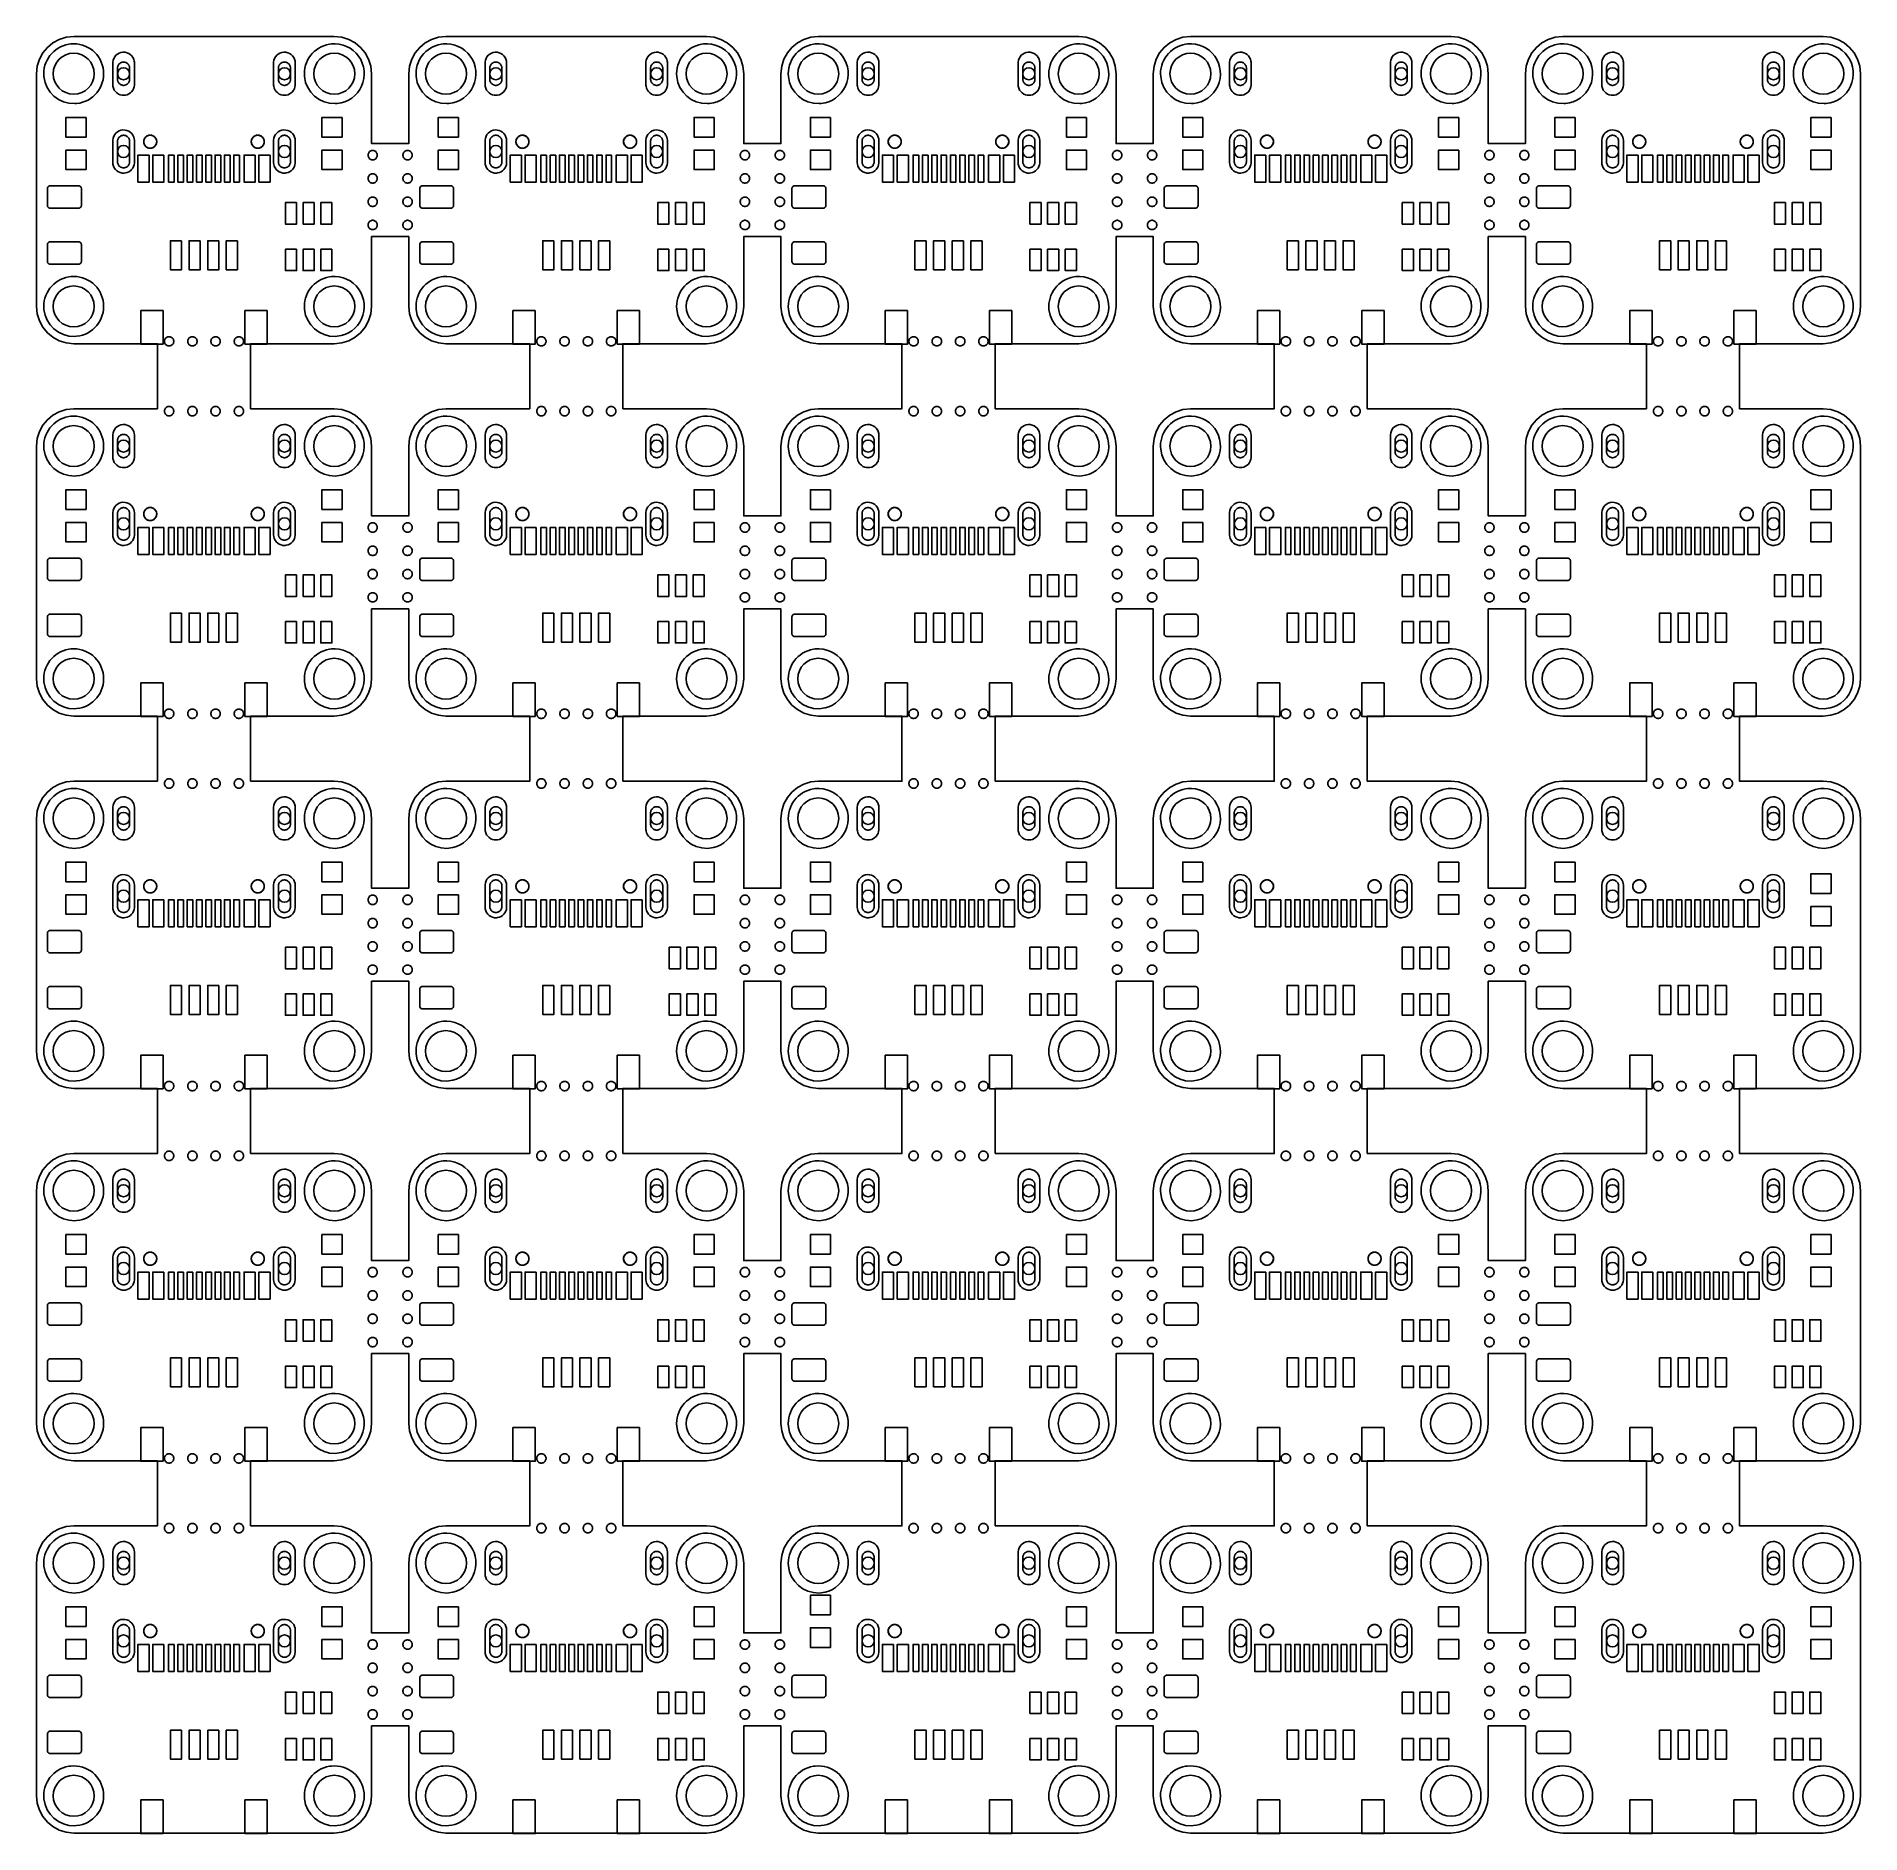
# Model space of a CAD drawing. Header units: millimetres. Extents: x 1 to 99, y 1.7 to 98.2.
import ezdxf

# ---------------------------------------------------------------- set-up
doc = ezdxf.new("R2010")
doc.units = ezdxf.units.MM

msp = doc.modelspace()

# ---------------------------------------------------------------- linework, layer by layer
at = {"layer": '16_copper'}
for points in [[(3.158, 94.649, 1), (2.842, 97.851), (2.738, 97.837, 0.936603), (3.053, 94.642)], [(5.777, 95.099, 0.349916), (6.259, 95.638), (6.259, 96.862), (6.252, 96.926, 0.893656), (5.101, 96.862), (5.101, 95.638), (5.108, 95.574, 0.381721), (5.713, 95.092)], [(14.417, 95.099, 0.349916), (14.899, 95.638), (14.899, 96.862), (14.892, 96.926, 0.893656), (13.741, 96.862), (13.741, 95.638), (13.748, 95.574, 0.381721), (14.353, 95.092)], [(17.158, 94.649, 1), (16.842, 97.851), (16.738, 97.837, 0.936603), (17.053, 94.642)], [(23.158, 94.649, 1), (22.842, 97.851), (22.738, 97.837, 0.936603), (23.053, 94.642)], [(25.777, 95.099, 0.349916), (26.259, 95.638), (26.259, 96.862), (26.252, 96.926, 0.893656), (25.101, 96.862), (25.101, 95.638), (25.108, 95.574, 0.381721), (25.713, 95.092)], [(34.417, 95.099, 0.349916), (34.899, 95.638), (34.899, 96.862), (34.892, 96.926, 0.893656), (33.741, 96.862), (33.741, 95.638), (33.748, 95.574, 0.381721), (34.353, 95.092)], [(37.158, 94.649, 1), (36.842, 97.851), (36.738, 97.837, 0.936603), (37.053, 94.642)], [(43.158, 94.649, 1), (42.842, 97.851), (42.738, 97.837, 0.936603), (43.053, 94.642)], [(45.777, 95.099, 0.349916), (46.259, 95.638), (46.259, 96.862), (46.252, 96.926, 0.893656), (45.101, 96.862), (45.101, 95.638), (45.108, 95.574, 0.381721), (45.713, 95.092)], [(54.417, 95.099, 0.349916), (54.899, 95.638), (54.899, 96.862), (54.892, 96.926, 0.893656), (53.741, 96.862), (53.741, 95.638), (53.748, 95.574, 0.381721), (54.353, 95.092)], [(57.158, 94.649, 1), (56.842, 97.851), (56.738, 97.837, 0.936603), (57.053, 94.642)], [(63.158, 94.649, 1), (62.842, 97.851), (62.738, 97.837, 0.936603), (63.053, 94.642)], [(65.777, 95.099, 0.349916), (66.259, 95.638), (66.259, 96.862), (66.252, 96.926, 0.893656), (65.101, 96.862), (65.101, 95.638), (65.108, 95.574, 0.381721), (65.713, 95.092)], [(74.417, 95.099, 0.349916), (74.899, 95.638), (74.899, 96.862), (74.892, 96.926, 0.893656), (73.741, 96.862), (73.741, 95.638), (73.748, 95.574, 0.381721), (74.353, 95.092)], [(77.158, 94.649, 1), (76.842, 97.851), (76.738, 97.837, 0.936603), (77.053, 94.642)], [(83.158, 94.649, 1), (82.842, 97.851), (82.738, 97.837, 0.936603), (83.053, 94.642)], [(85.777, 95.099, 0.349916), (86.259, 95.638), (86.259, 96.862), (86.252, 96.926, 0.893656), (85.101, 96.862), (85.101, 95.638), (85.108, 95.574, 0.381721), (85.713, 95.092)], [(94.417, 95.099, 0.349916), (94.899, 95.638), (94.899, 96.862), (94.892, 96.926, 0.893656), (93.741, 96.862), (93.741, 95.638), (93.748, 95.574, 0.381721), (94.353, 95.092)], [(97.158, 94.649, 1), (96.842, 97.851), (96.738, 97.837, 0.936603), (97.053, 94.642)], [(5.777, 90.919, 0.349916), (6.259, 91.458), (6.259, 92.682), (6.252, 92.746, 0.893656), (5.101, 92.682), (5.101, 91.458), (5.108, 91.394, 0.381721), (5.713, 90.912)], [(14.417, 90.919, 0.349916), (14.899, 91.458), (14.899, 92.682), (14.892, 92.746, 0.893656), (13.741, 92.682), (13.741, 91.458), (13.748, 91.394, 0.381721), (14.353, 90.912)], [(25.777, 90.919, 0.349916), (26.259, 91.458), (26.259, 92.682), (26.252, 92.746, 0.893656), (25.101, 92.682), (25.101, 91.458), (25.108, 91.394, 0.381721), (25.713, 90.912)], [(34.417, 90.919, 0.349916), (34.899, 91.458), (34.899, 92.682), (34.892, 92.746, 0.893656), (33.741, 92.682), (33.741, 91.458), (33.748, 91.394, 0.381721), (34.353, 90.912)], [(45.777, 90.919, 0.349916), (46.259, 91.458), (46.259, 92.682), (46.252, 92.746, 0.893656), (45.101, 92.682), (45.101, 91.458), (45.108, 91.394, 0.381721), (45.713, 90.912)], [(54.417, 90.919, 0.349916), (54.899, 91.458), (54.899, 92.682), (54.892, 92.746, 0.893656), (53.741, 92.682), (53.741, 91.458), (53.748, 91.394, 0.381721), (54.353, 90.912)], [(65.777, 90.919, 0.349916), (66.259, 91.458), (66.259, 92.682), (66.252, 92.746, 0.893656), (65.101, 92.682), (65.101, 91.458), (65.108, 91.394, 0.381721), (65.713, 90.912)], [(74.417, 90.919, 0.349916), (74.899, 91.458), (74.899, 92.682), (74.892, 92.746, 0.893656), (73.741, 92.682), (73.741, 91.458), (73.748, 91.394, 0.381721), (74.353, 90.912)], [(85.777, 90.919, 0.349916), (86.259, 91.458), (86.259, 92.682), (86.252, 92.746, 0.893656), (85.101, 92.682), (85.101, 91.458), (85.108, 91.394, 0.381721), (85.713, 90.912)], [(94.417, 90.919, 0.349916), (94.899, 91.458), (94.899, 92.682), (94.892, 92.746, 0.893656), (93.741, 92.682), (93.741, 91.458), (93.748, 91.394, 0.381721), (94.353, 90.912)], [(3.158, 82.149, 1), (2.842, 85.351), (2.738, 85.337, 0.936603), (3.053, 82.142)], [(17.158, 82.149, 1), (16.842, 85.351), (16.738, 85.337, 0.936603), (17.053, 82.142)], [(23.158, 82.149, 1), (22.842, 85.351), (22.738, 85.337, 0.936603), (23.053, 82.142)], [(37.158, 82.149, 1), (36.842, 85.351), (36.738, 85.337, 0.936603), (37.053, 82.142)], [(43.158, 82.149, 1), (42.842, 85.351), (42.738, 85.337, 0.936603), (43.053, 82.142)], [(57.158, 82.149, 1), (56.842, 85.351), (56.738, 85.337, 0.936603), (57.053, 82.142)], [(63.158, 82.149, 1), (62.842, 85.351), (62.738, 85.337, 0.936603), (63.053, 82.142)], [(77.158, 82.149, 1), (76.842, 85.351), (76.738, 85.337, 0.936603), (77.053, 82.142)], [(83.158, 82.149, 1), (82.842, 85.351), (82.738, 85.337, 0.936603), (83.053, 82.142)], [(97.158, 82.149, 1), (96.842, 85.351), (96.738, 85.337, 0.936603), (97.053, 82.142)], [(3.158, 74.649, 1), (2.842, 77.851), (2.738, 77.837, 0.936603), (3.053, 74.642)], [(17.158, 74.649, 1), (16.842, 77.851), (16.738, 77.837, 0.936603), (17.053, 74.642)], [(23.158, 74.649, 1), (22.842, 77.851), (22.738, 77.837, 0.936603), (23.053, 74.642)], [(37.158, 74.649, 1), (36.842, 77.851), (36.738, 77.837, 0.936603), (37.053, 74.642)], [(43.158, 74.649, 1), (42.842, 77.851), (42.738, 77.837, 0.936603), (43.053, 74.642)], [(57.158, 74.649, 1), (56.842, 77.851), (56.738, 77.837, 0.936603), (57.053, 74.642)], [(63.158, 74.649, 1), (62.842, 77.851), (62.738, 77.837, 0.936603), (63.053, 74.642)], [(77.158, 74.649, 1), (76.842, 77.851), (76.738, 77.837, 0.936603), (77.053, 74.642)], [(83.158, 74.649, 1), (82.842, 77.851), (82.738, 77.837, 0.936603), (83.053, 74.642)], [(97.158, 74.649, 1), (96.842, 77.851), (96.738, 77.837, 0.936603), (97.053, 74.642)], [(5.777, 75.099, 0.349916), (6.259, 75.638), (6.259, 76.862), (6.252, 76.926, 0.893656), (5.101, 76.862), (5.101, 75.638), (5.108, 75.574, 0.381721), (5.713, 75.092)], [(14.417, 75.099, 0.349916), (14.899, 75.638), (14.899, 76.862), (14.892, 76.926, 0.893656), (13.741, 76.862), (13.741, 75.638), (13.748, 75.574, 0.381721), (14.353, 75.092)], [(25.777, 75.099, 0.349916), (26.259, 75.638), (26.259, 76.862), (26.252, 76.926, 0.893656), (25.101, 76.862), (25.101, 75.638), (25.108, 75.574, 0.381721), (25.713, 75.092)], [(34.417, 75.099, 0.349916), (34.899, 75.638), (34.899, 76.862), (34.892, 76.926, 0.893656), (33.741, 76.862), (33.741, 75.638), (33.748, 75.574, 0.381721), (34.353, 75.092)], [(45.777, 75.099, 0.349916), (46.259, 75.638), (46.259, 76.862), (46.252, 76.926, 0.893656), (45.101, 76.862), (45.101, 75.638), (45.108, 75.574, 0.381721), (45.713, 75.092)], [(54.417, 75.099, 0.349916), (54.899, 75.638), (54.899, 76.862), (54.892, 76.926, 0.893656), (53.741, 76.862), (53.741, 75.638), (53.748, 75.574, 0.381721), (54.353, 75.092)], [(65.777, 75.099, 0.349916), (66.259, 75.638), (66.259, 76.862), (66.252, 76.926, 0.893656), (65.101, 76.862), (65.101, 75.638), (65.108, 75.574, 0.381721), (65.713, 75.092)], [(74.417, 75.099, 0.349916), (74.899, 75.638), (74.899, 76.862), (74.892, 76.926, 0.893656), (73.741, 76.862), (73.741, 75.638), (73.748, 75.574, 0.381721), (74.353, 75.092)], [(85.777, 75.099, 0.349916), (86.259, 75.638), (86.259, 76.862), (86.252, 76.926, 0.893656), (85.101, 76.862), (85.101, 75.638), (85.108, 75.574, 0.381721), (85.713, 75.092)], [(94.417, 75.099, 0.349916), (94.899, 75.638), (94.899, 76.862), (94.892, 76.926, 0.893656), (93.741, 76.862), (93.741, 75.638), (93.748, 75.574, 0.381721), (94.353, 75.092)], [(5.777, 70.919, 0.349916), (6.259, 71.458), (6.259, 72.682), (6.252, 72.746, 0.893656), (5.101, 72.682), (5.101, 71.458), (5.108, 71.394, 0.381721), (5.713, 70.912)], [(14.417, 70.919, 0.349916), (14.899, 71.458), (14.899, 72.682), (14.892, 72.746, 0.893656), (13.741, 72.682), (13.741, 71.458), (13.748, 71.394, 0.381721), (14.353, 70.912)], [(25.777, 70.919, 0.349916), (26.259, 71.458), (26.259, 72.682), (26.252, 72.746, 0.893656), (25.101, 72.682), (25.101, 71.458), (25.108, 71.394, 0.381721), (25.713, 70.912)], [(34.417, 70.919, 0.349916), (34.899, 71.458), (34.899, 72.682), (34.892, 72.746, 0.893656), (33.741, 72.682), (33.741, 71.458), (33.748, 71.394, 0.381721), (34.353, 70.912)], [(45.777, 70.919, 0.349916), (46.259, 71.458), (46.259, 72.682), (46.252, 72.746, 0.893656), (45.101, 72.682), (45.101, 71.458), (45.108, 71.394, 0.381721), (45.713, 70.912)], [(54.417, 70.919, 0.349916), (54.899, 71.458), (54.899, 72.682), (54.892, 72.746, 0.893656), (53.741, 72.682), (53.741, 71.458), (53.748, 71.394, 0.381721), (54.353, 70.912)], [(65.777, 70.919, 0.349916), (66.259, 71.458), (66.259, 72.682), (66.252, 72.746, 0.893656), (65.101, 72.682), (65.101, 71.458), (65.108, 71.394, 0.381721), (65.713, 70.912)], [(74.417, 70.919, 0.349916), (74.899, 71.458), (74.899, 72.682), (74.892, 72.746, 0.893656), (73.741, 72.682), (73.741, 71.458), (73.748, 71.394, 0.381721), (74.353, 70.912)], [(85.777, 70.919, 0.349916), (86.259, 71.458), (86.259, 72.682), (86.252, 72.746, 0.893656), (85.101, 72.682), (85.101, 71.458), (85.108, 71.394, 0.381721), (85.713, 70.912)], [(94.417, 70.919, 0.349916), (94.899, 71.458), (94.899, 72.682), (94.892, 72.746, 0.893656), (93.741, 72.682), (93.741, 71.458), (93.748, 71.394, 0.381721), (94.353, 70.912)], [(3.158, 62.149, 1), (2.842, 65.351), (2.738, 65.337, 0.936603), (3.053, 62.142)], [(17.158, 62.149, 1), (16.842, 65.351), (16.738, 65.337, 0.936603), (17.053, 62.142)], [(23.158, 62.149, 1), (22.842, 65.351), (22.738, 65.337, 0.936603), (23.053, 62.142)], [(37.158, 62.149, 1), (36.842, 65.351), (36.738, 65.337, 0.936603), (37.053, 62.142)], [(43.158, 62.149, 1), (42.842, 65.351), (42.738, 65.337, 0.936603), (43.053, 62.142)], [(57.158, 62.149, 1), (56.842, 65.351), (56.738, 65.337, 0.936603), (57.053, 62.142)], [(63.158, 62.149, 1), (62.842, 65.351), (62.738, 65.337, 0.936603), (63.053, 62.142)], [(77.158, 62.149, 1), (76.842, 65.351), (76.738, 65.337, 0.936603), (77.053, 62.142)], [(83.158, 62.149, 1), (82.842, 65.351), (82.738, 65.337, 0.936603), (83.053, 62.142)], [(97.158, 62.149, 1), (96.842, 65.351), (96.738, 65.337, 0.936603), (97.053, 62.142)], [(3.158, 54.649, 1), (2.842, 57.851), (2.738, 57.837, 0.936603), (3.053, 54.642)], [(17.158, 54.649, 1), (16.842, 57.851), (16.738, 57.837, 0.936603), (17.053, 54.642)], [(23.158, 54.649, 1), (22.842, 57.851), (22.738, 57.837, 0.936603), (23.053, 54.642)], [(37.158, 54.649, 1), (36.842, 57.851), (36.738, 57.837, 0.936603), (37.053, 54.642)], [(43.158, 54.649, 1), (42.842, 57.851), (42.738, 57.837, 0.936603), (43.053, 54.642)], [(57.158, 54.649, 1), (56.842, 57.851), (56.738, 57.837, 0.936603), (57.053, 54.642)], [(63.158, 54.649, 1), (62.842, 57.851), (62.738, 57.837, 0.936603), (63.053, 54.642)], [(77.158, 54.649, 1), (76.842, 57.851), (76.738, 57.837, 0.936603), (77.053, 54.642)], [(83.158, 54.649, 1), (82.842, 57.851), (82.738, 57.837, 0.936603), (83.053, 54.642)], [(97.158, 54.649, 1), (96.842, 57.851), (96.738, 57.837, 0.936603), (97.053, 54.642)], [(5.777, 55.099, 0.349916), (6.259, 55.638), (6.259, 56.862), (6.252, 56.926, 0.893656), (5.101, 56.862), (5.101, 55.638), (5.108, 55.574, 0.381721), (5.713, 55.092)], [(14.417, 55.099, 0.349916), (14.899, 55.638), (14.899, 56.862), (14.892, 56.926, 0.893656), (13.741, 56.862), (13.741, 55.638), (13.748, 55.574, 0.381721), (14.353, 55.092)], [(25.777, 55.099, 0.349916), (26.259, 55.638), (26.259, 56.862), (26.252, 56.926, 0.893656), (25.101, 56.862), (25.101, 55.638), (25.108, 55.574, 0.381721), (25.713, 55.092)], [(34.417, 55.099, 0.349916), (34.899, 55.638), (34.899, 56.862), (34.892, 56.926, 0.893656), (33.741, 56.862), (33.741, 55.638), (33.748, 55.574, 0.381721), (34.353, 55.092)], [(45.777, 55.099, 0.349916), (46.259, 55.638), (46.259, 56.862), (46.252, 56.926, 0.893656), (45.101, 56.862), (45.101, 55.638), (45.108, 55.574, 0.381721), (45.713, 55.092)], [(54.417, 55.099, 0.349916), (54.899, 55.638), (54.899, 56.862), (54.892, 56.926, 0.893656), (53.741, 56.862), (53.741, 55.638), (53.748, 55.574, 0.381721), (54.353, 55.092)], [(65.777, 55.099, 0.349916), (66.259, 55.638), (66.259, 56.862), (66.252, 56.926, 0.893656), (65.101, 56.862), (65.101, 55.638), (65.108, 55.574, 0.381721), (65.713, 55.092)], [(74.417, 55.099, 0.349916), (74.899, 55.638), (74.899, 56.862), (74.892, 56.926, 0.893656), (73.741, 56.862), (73.741, 55.638), (73.748, 55.574, 0.381721), (74.353, 55.092)], [(85.777, 55.099, 0.349916), (86.259, 55.638), (86.259, 56.862), (86.252, 56.926, 0.893656), (85.101, 56.862), (85.101, 55.638), (85.108, 55.574, 0.381721), (85.713, 55.092)], [(94.417, 55.099, 0.349916), (94.899, 55.638), (94.899, 56.862), (94.892, 56.926, 0.893656), (93.741, 56.862), (93.741, 55.638), (93.748, 55.574, 0.381721), (94.353, 55.092)], [(5.777, 50.919, 0.349916), (6.259, 51.458), (6.259, 52.682), (6.252, 52.746, 0.893656), (5.101, 52.682), (5.101, 51.458), (5.108, 51.394, 0.381721), (5.713, 50.912)], [(14.417, 50.919, 0.349916), (14.899, 51.458), (14.899, 52.682), (14.892, 52.746, 0.893656), (13.741, 52.682), (13.741, 51.458), (13.748, 51.394, 0.381721), (14.353, 50.912)], [(25.777, 50.919, 0.349916), (26.259, 51.458), (26.259, 52.682), (26.252, 52.746, 0.893656), (25.101, 52.682), (25.101, 51.458), (25.108, 51.394, 0.381721), (25.713, 50.912)], [(34.417, 50.919, 0.349916), (34.899, 51.458), (34.899, 52.682), (34.892, 52.746, 0.893656), (33.741, 52.682), (33.741, 51.458), (33.748, 51.394, 0.381721), (34.353, 50.912)], [(45.777, 50.919, 0.349916), (46.259, 51.458), (46.259, 52.682), (46.252, 52.746, 0.893656), (45.101, 52.682), (45.101, 51.458), (45.108, 51.394, 0.381721), (45.713, 50.912)], [(54.417, 50.919, 0.349916), (54.899, 51.458), (54.899, 52.682), (54.892, 52.746, 0.893656), (53.741, 52.682), (53.741, 51.458), (53.748, 51.394, 0.381721), (54.353, 50.912)], [(65.777, 50.919, 0.349916), (66.259, 51.458), (66.259, 52.682), (66.252, 52.746, 0.893656), (65.101, 52.682), (65.101, 51.458), (65.108, 51.394, 0.381721), (65.713, 50.912)], [(74.417, 50.919, 0.349916), (74.899, 51.458), (74.899, 52.682), (74.892, 52.746, 0.893656), (73.741, 52.682), (73.741, 51.458), (73.748, 51.394, 0.381721), (74.353, 50.912)], [(85.777, 50.919, 0.349916), (86.259, 51.458), (86.259, 52.682), (86.252, 52.746, 0.893656), (85.101, 52.682), (85.101, 51.458), (85.108, 51.394, 0.381721), (85.713, 50.912)], [(94.417, 50.919, 0.349916), (94.899, 51.458), (94.899, 52.682), (94.892, 52.746, 0.893656), (93.741, 52.682), (93.741, 51.458), (93.748, 51.394, 0.381721), (94.353, 50.912)], [(3.158, 42.149, 1), (2.842, 45.351), (2.738, 45.337, 0.936603), (3.053, 42.142)], [(17.158, 42.149, 1), (16.842, 45.351), (16.738, 45.337, 0.936603), (17.053, 42.142)], [(23.158, 42.149, 1), (22.842, 45.351), (22.738, 45.337, 0.936603), (23.053, 42.142)], [(37.158, 42.149, 1), (36.842, 45.351), (36.738, 45.337, 0.936603), (37.053, 42.142)], [(43.158, 42.149, 1), (42.842, 45.351), (42.738, 45.337, 0.936603), (43.053, 42.142)], [(57.158, 42.149, 1), (56.842, 45.351), (56.738, 45.337, 0.936603), (57.053, 42.142)], [(63.158, 42.149, 1), (62.842, 45.351), (62.738, 45.337, 0.936603), (63.053, 42.142)], [(77.158, 42.149, 1), (76.842, 45.351), (76.738, 45.337, 0.936603), (77.053, 42.142)], [(83.158, 42.149, 1), (82.842, 45.351), (82.738, 45.337, 0.936603), (83.053, 42.142)], [(97.158, 42.149, 1), (96.842, 45.351), (96.738, 45.337, 0.936603), (97.053, 42.142)], [(3.158, 34.649, 1), (2.842, 37.851), (2.738, 37.837, 0.936603), (3.053, 34.642)], [(5.777, 35.099, 0.349916), (6.259, 35.638), (6.259, 36.862), (6.252, 36.926, 0.893656), (5.101, 36.862), (5.101, 35.638), (5.108, 35.574, 0.381721), (5.713, 35.092)], [(14.417, 35.099, 0.349916), (14.899, 35.638), (14.899, 36.862), (14.892, 36.926, 0.893656), (13.741, 36.862), (13.741, 35.638), (13.748, 35.574, 0.381721), (14.353, 35.092)], [(17.158, 34.649, 1), (16.842, 37.851), (16.738, 37.837, 0.936603), (17.053, 34.642)], [(23.158, 34.649, 1), (22.842, 37.851), (22.738, 37.837, 0.936603), (23.053, 34.642)], [(25.777, 35.099, 0.349916), (26.259, 35.638), (26.259, 36.862), (26.252, 36.926, 0.893656), (25.101, 36.862), (25.101, 35.638), (25.108, 35.574, 0.381721), (25.713, 35.092)], [(34.417, 35.099, 0.349916), (34.899, 35.638), (34.899, 36.862), (34.892, 36.926, 0.893656), (33.741, 36.862), (33.741, 35.638), (33.748, 35.574, 0.381721), (34.353, 35.092)], [(37.158, 34.649, 1), (36.842, 37.851), (36.738, 37.837, 0.936603), (37.053, 34.642)], [(43.158, 34.649, 1), (42.842, 37.851), (42.738, 37.837, 0.936603), (43.053, 34.642)], [(45.777, 35.099, 0.349916), (46.259, 35.638), (46.259, 36.862), (46.252, 36.926, 0.893656), (45.101, 36.862), (45.101, 35.638), (45.108, 35.574, 0.381721), (45.713, 35.092)], [(54.417, 35.099, 0.349916), (54.899, 35.638), (54.899, 36.862), (54.892, 36.926, 0.893656), (53.741, 36.862), (53.741, 35.638), (53.748, 35.574, 0.381721), (54.353, 35.092)], [(57.158, 34.649, 1), (56.842, 37.851), (56.738, 37.837, 0.936603), (57.053, 34.642)], [(63.158, 34.649, 1), (62.842, 37.851), (62.738, 37.837, 0.936603), (63.053, 34.642)], [(65.777, 35.099, 0.349916), (66.259, 35.638), (66.259, 36.862), (66.252, 36.926, 0.893656), (65.101, 36.862), (65.101, 35.638), (65.108, 35.574, 0.381721), (65.713, 35.092)], [(74.417, 35.099, 0.349916), (74.899, 35.638), (74.899, 36.862), (74.892, 36.926, 0.893656), (73.741, 36.862), (73.741, 35.638), (73.748, 35.574, 0.381721), (74.353, 35.092)], [(77.158, 34.649, 1), (76.842, 37.851), (76.738, 37.837, 0.936603), (77.053, 34.642)], [(83.158, 34.649, 1), (82.842, 37.851), (82.738, 37.837, 0.936603), (83.053, 34.642)], [(85.777, 35.099, 0.349916), (86.259, 35.638), (86.259, 36.862), (86.252, 36.926, 0.893656), (85.101, 36.862), (85.101, 35.638), (85.108, 35.574, 0.381721), (85.713, 35.092)], [(94.417, 35.099, 0.349916), (94.899, 35.638), (94.899, 36.862), (94.892, 36.926, 0.893656), (93.741, 36.862), (93.741, 35.638), (93.748, 35.574, 0.381721), (94.353, 35.092)], [(97.158, 34.649, 1), (96.842, 37.851), (96.738, 37.837, 0.936603), (97.053, 34.642)], [(5.777, 30.919, 0.349916), (6.259, 31.458), (6.259, 32.682), (6.252, 32.746, 0.893656), (5.101, 32.682), (5.101, 31.458), (5.108, 31.394, 0.381721), (5.713, 30.912)], [(14.417, 30.919, 0.349916), (14.899, 31.458), (14.899, 32.682), (14.892, 32.746, 0.893656), (13.741, 32.682), (13.741, 31.458), (13.748, 31.394, 0.381721), (14.353, 30.912)], [(25.777, 30.919, 0.349916), (26.259, 31.458), (26.259, 32.682), (26.252, 32.746, 0.893656), (25.101, 32.682), (25.101, 31.458), (25.108, 31.394, 0.381721), (25.713, 30.912)], [(34.417, 30.919, 0.349916), (34.899, 31.458), (34.899, 32.682), (34.892, 32.746, 0.893656), (33.741, 32.682), (33.741, 31.458), (33.748, 31.394, 0.381721), (34.353, 30.912)], [(45.777, 30.919, 0.349916), (46.259, 31.458), (46.259, 32.682), (46.252, 32.746, 0.893656), (45.101, 32.682), (45.101, 31.458), (45.108, 31.394, 0.381721), (45.713, 30.912)], [(54.417, 30.919, 0.349916), (54.899, 31.458), (54.899, 32.682), (54.892, 32.746, 0.893656), (53.741, 32.682), (53.741, 31.458), (53.748, 31.394, 0.381721), (54.353, 30.912)], [(65.777, 30.919, 0.349916), (66.259, 31.458), (66.259, 32.682), (66.252, 32.746, 0.893656), (65.101, 32.682), (65.101, 31.458), (65.108, 31.394, 0.381721), (65.713, 30.912)], [(74.417, 30.919, 0.349916), (74.899, 31.458), (74.899, 32.682), (74.892, 32.746, 0.893656), (73.741, 32.682), (73.741, 31.458), (73.748, 31.394, 0.381721), (74.353, 30.912)], [(85.777, 30.919, 0.349916), (86.259, 31.458), (86.259, 32.682), (86.252, 32.746, 0.893656), (85.101, 32.682), (85.101, 31.458), (85.108, 31.394, 0.381721), (85.713, 30.912)], [(94.417, 30.919, 0.349916), (94.899, 31.458), (94.899, 32.682), (94.892, 32.746, 0.893656), (93.741, 32.682), (93.741, 31.458), (93.748, 31.394, 0.381721), (94.353, 30.912)], [(3.158, 22.149, 1), (2.842, 25.351), (2.738, 25.337, 0.936603), (3.053, 22.142)], [(17.158, 22.149, 1), (16.842, 25.351), (16.738, 25.337, 0.936603), (17.053, 22.142)], [(23.158, 22.149, 1), (22.842, 25.351), (22.738, 25.337, 0.936603), (23.053, 22.142)], [(37.158, 22.149, 1), (36.842, 25.351), (36.738, 25.337, 0.936603), (37.053, 22.142)], [(43.158, 22.149, 1), (42.842, 25.351), (42.738, 25.337, 0.936603), (43.053, 22.142)], [(57.158, 22.149, 1), (56.842, 25.351), (56.738, 25.337, 0.936603), (57.053, 22.142)], [(63.158, 22.149, 1), (62.842, 25.351), (62.738, 25.337, 0.936603), (63.053, 22.142)], [(77.158, 22.149, 1), (76.842, 25.351), (76.738, 25.337, 0.936603), (77.053, 22.142)], [(83.158, 22.149, 1), (82.842, 25.351), (82.738, 25.337, 0.936603), (83.053, 22.142)], [(97.158, 22.149, 1), (96.842, 25.351), (96.738, 25.337, 0.936603), (97.053, 22.142)], [(3.158, 14.649, 1), (2.842, 17.851), (2.738, 17.837, 0.936603), (3.053, 14.642)], [(17.158, 14.649, 1), (16.842, 17.851), (16.738, 17.837, 0.936603), (17.053, 14.642)], [(23.158, 14.649, 1), (22.842, 17.851), (22.738, 17.837, 0.936603), (23.053, 14.642)], [(37.158, 14.649, 1), (36.842, 17.851), (36.738, 17.837, 0.936603), (37.053, 14.642)], [(43.158, 14.649, 1), (42.842, 17.851), (42.738, 17.837, 0.936603), (43.053, 14.642)], [(57.158, 14.649, 1), (56.842, 17.851), (56.738, 17.837, 0.936603), (57.053, 14.642)], [(63.158, 14.649, 1), (62.842, 17.851), (62.738, 17.837, 0.936603), (63.053, 14.642)], [(77.158, 14.649, 1), (76.842, 17.851), (76.738, 17.837, 0.936603), (77.053, 14.642)], [(83.158, 14.649, 1), (82.842, 17.851), (82.738, 17.837, 0.936603), (83.053, 14.642)], [(97.158, 14.649, 1), (96.842, 17.851), (96.738, 17.837, 0.936603), (97.053, 14.642)], [(5.777, 15.099, 0.349916), (6.259, 15.638), (6.259, 16.862), (6.252, 16.926, 0.893656), (5.101, 16.862), (5.101, 15.638), (5.108, 15.574, 0.381721), (5.713, 15.092)], [(14.417, 15.099, 0.349916), (14.899, 15.638), (14.899, 16.862), (14.892, 16.926, 0.893656), (13.741, 16.862), (13.741, 15.638), (13.748, 15.574, 0.381721), (14.353, 15.092)], [(25.777, 15.099, 0.349916), (26.259, 15.638), (26.259, 16.862), (26.252, 16.926, 0.893656), (25.101, 16.862), (25.101, 15.638), (25.108, 15.574, 0.381721), (25.713, 15.092)], [(34.417, 15.099, 0.349916), (34.899, 15.638), (34.899, 16.862), (34.892, 16.926, 0.893656), (33.741, 16.862), (33.741, 15.638), (33.748, 15.574, 0.381721), (34.353, 15.092)], [(45.777, 15.099, 0.349916), (46.259, 15.638), (46.259, 16.862), (46.252, 16.926, 0.893656), (45.101, 16.862), (45.101, 15.638), (45.108, 15.574, 0.381721), (45.713, 15.092)], [(54.417, 15.099, 0.349916), (54.899, 15.638), (54.899, 16.862), (54.892, 16.926, 0.893656), (53.741, 16.862), (53.741, 15.638), (53.748, 15.574, 0.381721), (54.353, 15.092)], [(65.777, 15.099, 0.349916), (66.259, 15.638), (66.259, 16.862), (66.252, 16.926, 0.893656), (65.101, 16.862), (65.101, 15.638), (65.108, 15.574, 0.381721), (65.713, 15.092)], [(74.417, 15.099, 0.349916), (74.899, 15.638), (74.899, 16.862), (74.892, 16.926, 0.893656), (73.741, 16.862), (73.741, 15.638), (73.748, 15.574, 0.381721), (74.353, 15.092)], [(85.777, 15.099, 0.349916), (86.259, 15.638), (86.259, 16.862), (86.252, 16.926, 0.893656), (85.101, 16.862), (85.101, 15.638), (85.108, 15.574, 0.381721), (85.713, 15.092)], [(94.417, 15.099, 0.349916), (94.899, 15.638), (94.899, 16.862), (94.892, 16.926, 0.893656), (93.741, 16.862), (93.741, 15.638), (93.748, 15.574, 0.381721), (94.353, 15.092)], [(5.777, 10.919, 0.349916), (6.259, 11.458), (6.259, 12.682), (6.252, 12.746, 0.893656), (5.101, 12.682), (5.101, 11.458), (5.108, 11.394, 0.381721), (5.713, 10.912)], [(14.417, 10.919, 0.349916), (14.899, 11.458), (14.899, 12.682), (14.892, 12.746, 0.893656), (13.741, 12.682), (13.741, 11.458), (13.748, 11.394, 0.381721), (14.353, 10.912)], [(25.777, 10.919, 0.349916), (26.259, 11.458), (26.259, 12.682), (26.252, 12.746, 0.893656), (25.101, 12.682), (25.101, 11.458), (25.108, 11.394, 0.381721), (25.713, 10.912)], [(34.417, 10.919, 0.349916), (34.899, 11.458), (34.899, 12.682), (34.892, 12.746, 0.893656), (33.741, 12.682), (33.741, 11.458), (33.748, 11.394, 0.381721), (34.353, 10.912)], [(45.777, 10.919, 0.349916), (46.259, 11.458), (46.259, 12.682), (46.252, 12.746, 0.893656), (45.101, 12.682), (45.101, 11.458), (45.108, 11.394, 0.381721), (45.713, 10.912)], [(54.417, 10.919, 0.349916), (54.899, 11.458), (54.899, 12.682), (54.892, 12.746, 0.893656), (53.741, 12.682), (53.741, 11.458), (53.748, 11.394, 0.381721), (54.353, 10.912)], [(65.777, 10.919, 0.349916), (66.259, 11.458), (66.259, 12.682), (66.252, 12.746, 0.893656), (65.101, 12.682), (65.101, 11.458), (65.108, 11.394, 0.381721), (65.713, 10.912)], [(74.417, 10.919, 0.349916), (74.899, 11.458), (74.899, 12.682), (74.892, 12.746, 0.893656), (73.741, 12.682), (73.741, 11.458), (73.748, 11.394, 0.381721), (74.353, 10.912)], [(85.777, 10.919, 0.349916), (86.259, 11.458), (86.259, 12.682), (86.252, 12.746, 0.893656), (85.101, 12.682), (85.101, 11.458), (85.108, 11.394, 0.381721), (85.713, 10.912)], [(94.417, 10.919, 0.349916), (94.899, 11.458), (94.899, 12.682), (94.892, 12.746, 0.893656), (93.741, 12.682), (93.741, 11.458), (93.748, 11.394, 0.381721), (94.353, 10.912)], [(3.158, 2.149, 1), (2.842, 5.351), (2.738, 5.337, 0.936603), (3.053, 2.142)], [(17.158, 2.149, 1), (16.842, 5.351), (16.738, 5.337, 0.936603), (17.053, 2.142)], [(23.158, 2.149, 1), (22.842, 5.351), (22.738, 5.337, 0.936603), (23.053, 2.142)], [(37.158, 2.149, 1), (36.842, 5.351), (36.738, 5.337, 0.936603), (37.053, 2.142)], [(43.158, 2.149, 1), (42.842, 5.351), (42.738, 5.337, 0.936603), (43.053, 2.142)], [(57.158, 2.149, 1), (56.842, 5.351), (56.738, 5.337, 0.936603), (57.053, 2.142)], [(63.158, 2.149, 1), (62.842, 5.351), (62.738, 5.337, 0.936603), (63.053, 2.142)], [(77.158, 2.149, 1), (76.842, 5.351), (76.738, 5.337, 0.936603), (77.053, 2.142)], [(83.158, 2.149, 1), (82.842, 5.351), (82.738, 5.337, 0.936603), (83.053, 2.142)], [(97.158, 2.149, 1), (96.842, 5.351), (96.738, 5.337, 0.936603), (97.053, 2.142)]]:
    msp.add_lwpolyline(points, format="xyb", close=True, dxfattribs=at)
at = {"layer": '1_copper'}
for points in [[(3.158, 94.649, 1), (2.842, 97.851), (2.738, 97.837, 0.936603), (3.053, 94.642)], [(5.777, 95.099, 0.349916), (6.259, 95.638), (6.259, 96.862), (6.252, 96.926, 0.893656), (5.101, 96.862), (5.101, 95.638), (5.108, 95.574, 0.381721), (5.713, 95.092)], [(14.417, 95.099, 0.349916), (14.899, 95.638), (14.899, 96.862), (14.892, 96.926, 0.893656), (13.741, 96.862), (13.741, 95.638), (13.748, 95.574, 0.381721), (14.353, 95.092)], [(17.158, 94.649, 1), (16.842, 97.851), (16.738, 97.837, 0.936603), (17.053, 94.642)], [(23.158, 94.649, 1), (22.842, 97.851), (22.738, 97.837, 0.936603), (23.053, 94.642)], [(25.777, 95.099, 0.349916), (26.259, 95.638), (26.259, 96.862), (26.252, 96.926, 0.893656), (25.101, 96.862), (25.101, 95.638), (25.108, 95.574, 0.381721), (25.713, 95.092)], [(34.417, 95.099, 0.349916), (34.899, 95.638), (34.899, 96.862), (34.892, 96.926, 0.893656), (33.741, 96.862), (33.741, 95.638), (33.748, 95.574, 0.381721), (34.353, 95.092)], [(37.158, 94.649, 1), (36.842, 97.851), (36.738, 97.837, 0.936603), (37.053, 94.642)], [(43.158, 94.649, 1), (42.842, 97.851), (42.738, 97.837, 0.936603), (43.053, 94.642)], [(45.777, 95.099, 0.349916), (46.259, 95.638), (46.259, 96.862), (46.252, 96.926, 0.893656), (45.101, 96.862), (45.101, 95.638), (45.108, 95.574, 0.381721), (45.713, 95.092)], [(54.417, 95.099, 0.349916), (54.899, 95.638), (54.899, 96.862), (54.892, 96.926, 0.893656), (53.741, 96.862), (53.741, 95.638), (53.748, 95.574, 0.381721), (54.353, 95.092)], [(57.158, 94.649, 1), (56.842, 97.851), (56.738, 97.837, 0.936603), (57.053, 94.642)], [(63.158, 94.649, 1), (62.842, 97.851), (62.738, 97.837, 0.936603), (63.053, 94.642)], [(65.777, 95.099, 0.349916), (66.259, 95.638), (66.259, 96.862), (66.252, 96.926, 0.893656), (65.101, 96.862), (65.101, 95.638), (65.108, 95.574, 0.381721), (65.713, 95.092)], [(74.417, 95.099, 0.349916), (74.899, 95.638), (74.899, 96.862), (74.892, 96.926, 0.893656), (73.741, 96.862), (73.741, 95.638), (73.748, 95.574, 0.381721), (74.353, 95.092)], [(77.158, 94.649, 1), (76.842, 97.851), (76.738, 97.837, 0.936603), (77.053, 94.642)], [(83.158, 94.649, 1), (82.842, 97.851), (82.738, 97.837, 0.936603), (83.053, 94.642)], [(85.777, 95.099, 0.349916), (86.259, 95.638), (86.259, 96.862), (86.252, 96.926, 0.893656), (85.101, 96.862), (85.101, 95.638), (85.108, 95.574, 0.381721), (85.713, 95.092)], [(94.417, 95.099, 0.349916), (94.899, 95.638), (94.899, 96.862), (94.892, 96.926, 0.893656), (93.741, 96.862), (93.741, 95.638), (93.748, 95.574, 0.381721), (94.353, 95.092)], [(97.158, 94.649, 1), (96.842, 97.851), (96.738, 97.837, 0.936603), (97.053, 94.642)], [(5.777, 90.919, 0.349916), (6.259, 91.458), (6.259, 92.682), (6.252, 92.746, 0.893656), (5.101, 92.682), (5.101, 91.458), (5.108, 91.394, 0.381721), (5.713, 90.912)], [(14.417, 90.919, 0.349916), (14.899, 91.458), (14.899, 92.682), (14.892, 92.746, 0.893656), (13.741, 92.682), (13.741, 91.458), (13.748, 91.394, 0.381721), (14.353, 90.912)], [(25.777, 90.919, 0.349916), (26.259, 91.458), (26.259, 92.682), (26.252, 92.746, 0.893656), (25.101, 92.682), (25.101, 91.458), (25.108, 91.394, 0.381721), (25.713, 90.912)], [(34.417, 90.919, 0.349916), (34.899, 91.458), (34.899, 92.682), (34.892, 92.746, 0.893656), (33.741, 92.682), (33.741, 91.458), (33.748, 91.394, 0.381721), (34.353, 90.912)], [(45.777, 90.919, 0.349916), (46.259, 91.458), (46.259, 92.682), (46.252, 92.746, 0.893656), (45.101, 92.682), (45.101, 91.458), (45.108, 91.394, 0.381721), (45.713, 90.912)], [(54.417, 90.919, 0.349916), (54.899, 91.458), (54.899, 92.682), (54.892, 92.746, 0.893656), (53.741, 92.682), (53.741, 91.458), (53.748, 91.394, 0.381721), (54.353, 90.912)], [(65.777, 90.919, 0.349916), (66.259, 91.458), (66.259, 92.682), (66.252, 92.746, 0.893656), (65.101, 92.682), (65.101, 91.458), (65.108, 91.394, 0.381721), (65.713, 90.912)], [(74.417, 90.919, 0.349916), (74.899, 91.458), (74.899, 92.682), (74.892, 92.746, 0.893656), (73.741, 92.682), (73.741, 91.458), (73.748, 91.394, 0.381721), (74.353, 90.912)], [(85.777, 90.919, 0.349916), (86.259, 91.458), (86.259, 92.682), (86.252, 92.746, 0.893656), (85.101, 92.682), (85.101, 91.458), (85.108, 91.394, 0.381721), (85.713, 90.912)], [(94.417, 90.919, 0.349916), (94.899, 91.458), (94.899, 92.682), (94.892, 92.746, 0.893656), (93.741, 92.682), (93.741, 91.458), (93.748, 91.394, 0.381721), (94.353, 90.912)], [(3.158, 82.149, 1), (2.842, 85.351), (2.738, 85.337, 0.936603), (3.053, 82.142)], [(17.158, 82.149, 1), (16.842, 85.351), (16.738, 85.337, 0.936603), (17.053, 82.142)], [(23.158, 82.149, 1), (22.842, 85.351), (22.738, 85.337, 0.936603), (23.053, 82.142)], [(37.158, 82.149, 1), (36.842, 85.351), (36.738, 85.337, 0.936603), (37.053, 82.142)], [(43.158, 82.149, 1), (42.842, 85.351), (42.738, 85.337, 0.936603), (43.053, 82.142)], [(57.158, 82.149, 1), (56.842, 85.351), (56.738, 85.337, 0.936603), (57.053, 82.142)], [(63.158, 82.149, 1), (62.842, 85.351), (62.738, 85.337, 0.936603), (63.053, 82.142)], [(77.158, 82.149, 1), (76.842, 85.351), (76.738, 85.337, 0.936603), (77.053, 82.142)], [(83.158, 82.149, 1), (82.842, 85.351), (82.738, 85.337, 0.936603), (83.053, 82.142)], [(97.158, 82.149, 1), (96.842, 85.351), (96.738, 85.337, 0.936603), (97.053, 82.142)], [(3.158, 74.649, 1), (2.842, 77.851), (2.738, 77.837, 0.936603), (3.053, 74.642)], [(17.158, 74.649, 1), (16.842, 77.851), (16.738, 77.837, 0.936603), (17.053, 74.642)], [(23.158, 74.649, 1), (22.842, 77.851), (22.738, 77.837, 0.936603), (23.053, 74.642)], [(37.158, 74.649, 1), (36.842, 77.851), (36.738, 77.837, 0.936603), (37.053, 74.642)], [(43.158, 74.649, 1), (42.842, 77.851), (42.738, 77.837, 0.936603), (43.053, 74.642)], [(57.158, 74.649, 1), (56.842, 77.851), (56.738, 77.837, 0.936603), (57.053, 74.642)], [(63.158, 74.649, 1), (62.842, 77.851), (62.738, 77.837, 0.936603), (63.053, 74.642)], [(77.158, 74.649, 1), (76.842, 77.851), (76.738, 77.837, 0.936603), (77.053, 74.642)], [(83.158, 74.649, 1), (82.842, 77.851), (82.738, 77.837, 0.936603), (83.053, 74.642)], [(97.158, 74.649, 1), (96.842, 77.851), (96.738, 77.837, 0.936603), (97.053, 74.642)], [(5.777, 75.099, 0.349916), (6.259, 75.638), (6.259, 76.862), (6.252, 76.926, 0.893656), (5.101, 76.862), (5.101, 75.638), (5.108, 75.574, 0.381721), (5.713, 75.092)], [(14.417, 75.099, 0.349916), (14.899, 75.638), (14.899, 76.862), (14.892, 76.926, 0.893656), (13.741, 76.862), (13.741, 75.638), (13.748, 75.574, 0.381721), (14.353, 75.092)], [(25.777, 75.099, 0.349916), (26.259, 75.638), (26.259, 76.862), (26.252, 76.926, 0.893656), (25.101, 76.862), (25.101, 75.638), (25.108, 75.574, 0.381721), (25.713, 75.092)], [(34.417, 75.099, 0.349916), (34.899, 75.638), (34.899, 76.862), (34.892, 76.926, 0.893656), (33.741, 76.862), (33.741, 75.638), (33.748, 75.574, 0.381721), (34.353, 75.092)], [(45.777, 75.099, 0.349916), (46.259, 75.638), (46.259, 76.862), (46.252, 76.926, 0.893656), (45.101, 76.862), (45.101, 75.638), (45.108, 75.574, 0.381721), (45.713, 75.092)], [(54.417, 75.099, 0.349916), (54.899, 75.638), (54.899, 76.862), (54.892, 76.926, 0.893656), (53.741, 76.862), (53.741, 75.638), (53.748, 75.574, 0.381721), (54.353, 75.092)], [(65.777, 75.099, 0.349916), (66.259, 75.638), (66.259, 76.862), (66.252, 76.926, 0.893656), (65.101, 76.862), (65.101, 75.638), (65.108, 75.574, 0.381721), (65.713, 75.092)], [(74.417, 75.099, 0.349916), (74.899, 75.638), (74.899, 76.862), (74.892, 76.926, 0.893656), (73.741, 76.862), (73.741, 75.638), (73.748, 75.574, 0.381721), (74.353, 75.092)], [(85.777, 75.099, 0.349916), (86.259, 75.638), (86.259, 76.862), (86.252, 76.926, 0.893656), (85.101, 76.862), (85.101, 75.638), (85.108, 75.574, 0.381721), (85.713, 75.092)], [(94.417, 75.099, 0.349916), (94.899, 75.638), (94.899, 76.862), (94.892, 76.926, 0.893656), (93.741, 76.862), (93.741, 75.638), (93.748, 75.574, 0.381721), (94.353, 75.092)], [(5.777, 70.919, 0.349916), (6.259, 71.458), (6.259, 72.682), (6.252, 72.746, 0.893656), (5.101, 72.682), (5.101, 71.458), (5.108, 71.394, 0.381721), (5.713, 70.912)], [(14.417, 70.919, 0.349916), (14.899, 71.458), (14.899, 72.682), (14.892, 72.746, 0.893656), (13.741, 72.682), (13.741, 71.458), (13.748, 71.394, 0.381721), (14.353, 70.912)], [(25.777, 70.919, 0.349916), (26.259, 71.458), (26.259, 72.682), (26.252, 72.746, 0.893656), (25.101, 72.682), (25.101, 71.458), (25.108, 71.394, 0.381721), (25.713, 70.912)], [(34.417, 70.919, 0.349916), (34.899, 71.458), (34.899, 72.682), (34.892, 72.746, 0.893656), (33.741, 72.682), (33.741, 71.458), (33.748, 71.394, 0.381721), (34.353, 70.912)], [(45.777, 70.919, 0.349916), (46.259, 71.458), (46.259, 72.682), (46.252, 72.746, 0.893656), (45.101, 72.682), (45.101, 71.458), (45.108, 71.394, 0.381721), (45.713, 70.912)], [(54.417, 70.919, 0.349916), (54.899, 71.458), (54.899, 72.682), (54.892, 72.746, 0.893656), (53.741, 72.682), (53.741, 71.458), (53.748, 71.394, 0.381721), (54.353, 70.912)], [(65.777, 70.919, 0.349916), (66.259, 71.458), (66.259, 72.682), (66.252, 72.746, 0.893656), (65.101, 72.682), (65.101, 71.458), (65.108, 71.394, 0.381721), (65.713, 70.912)], [(74.417, 70.919, 0.349916), (74.899, 71.458), (74.899, 72.682), (74.892, 72.746, 0.893656), (73.741, 72.682), (73.741, 71.458), (73.748, 71.394, 0.381721), (74.353, 70.912)], [(85.777, 70.919, 0.349916), (86.259, 71.458), (86.259, 72.682), (86.252, 72.746, 0.893656), (85.101, 72.682), (85.101, 71.458), (85.108, 71.394, 0.381721), (85.713, 70.912)], [(94.417, 70.919, 0.349916), (94.899, 71.458), (94.899, 72.682), (94.892, 72.746, 0.893656), (93.741, 72.682), (93.741, 71.458), (93.748, 71.394, 0.381721), (94.353, 70.912)], [(3.158, 62.149, 1), (2.842, 65.351), (2.738, 65.337, 0.936603), (3.053, 62.142)], [(17.158, 62.149, 1), (16.842, 65.351), (16.738, 65.337, 0.936603), (17.053, 62.142)], [(23.158, 62.149, 1), (22.842, 65.351), (22.738, 65.337, 0.936603), (23.053, 62.142)], [(37.158, 62.149, 1), (36.842, 65.351), (36.738, 65.337, 0.936603), (37.053, 62.142)], [(43.158, 62.149, 1), (42.842, 65.351), (42.738, 65.337, 0.936603), (43.053, 62.142)], [(57.158, 62.149, 1), (56.842, 65.351), (56.738, 65.337, 0.936603), (57.053, 62.142)], [(63.158, 62.149, 1), (62.842, 65.351), (62.738, 65.337, 0.936603), (63.053, 62.142)], [(77.158, 62.149, 1), (76.842, 65.351), (76.738, 65.337, 0.936603), (77.053, 62.142)], [(83.158, 62.149, 1), (82.842, 65.351), (82.738, 65.337, 0.936603), (83.053, 62.142)], [(97.158, 62.149, 1), (96.842, 65.351), (96.738, 65.337, 0.936603), (97.053, 62.142)], [(3.158, 54.649, 1), (2.842, 57.851), (2.738, 57.837, 0.936603), (3.053, 54.642)], [(17.158, 54.649, 1), (16.842, 57.851), (16.738, 57.837, 0.936603), (17.053, 54.642)], [(23.158, 54.649, 1), (22.842, 57.851), (22.738, 57.837, 0.936603), (23.053, 54.642)], [(37.158, 54.649, 1), (36.842, 57.851), (36.738, 57.837, 0.936603), (37.053, 54.642)], [(43.158, 54.649, 1), (42.842, 57.851), (42.738, 57.837, 0.936603), (43.053, 54.642)], [(57.158, 54.649, 1), (56.842, 57.851), (56.738, 57.837, 0.936603), (57.053, 54.642)], [(63.158, 54.649, 1), (62.842, 57.851), (62.738, 57.837, 0.936603), (63.053, 54.642)], [(77.158, 54.649, 1), (76.842, 57.851), (76.738, 57.837, 0.936603), (77.053, 54.642)], [(83.158, 54.649, 1), (82.842, 57.851), (82.738, 57.837, 0.936603), (83.053, 54.642)], [(97.158, 54.649, 1), (96.842, 57.851), (96.738, 57.837, 0.936603), (97.053, 54.642)], [(5.777, 55.099, 0.349916), (6.259, 55.638), (6.259, 56.862), (6.252, 56.926, 0.893656), (5.101, 56.862), (5.101, 55.638), (5.108, 55.574, 0.381721), (5.713, 55.092)], [(14.417, 55.099, 0.349916), (14.899, 55.638), (14.899, 56.862), (14.892, 56.926, 0.893656), (13.741, 56.862), (13.741, 55.638), (13.748, 55.574, 0.381721), (14.353, 55.092)], [(25.777, 55.099, 0.349916), (26.259, 55.638), (26.259, 56.862), (26.252, 56.926, 0.893656), (25.101, 56.862), (25.101, 55.638), (25.108, 55.574, 0.381721), (25.713, 55.092)], [(34.417, 55.099, 0.349916), (34.899, 55.638), (34.899, 56.862), (34.892, 56.926, 0.893656), (33.741, 56.862), (33.741, 55.638), (33.748, 55.574, 0.381721), (34.353, 55.092)], [(45.777, 55.099, 0.349916), (46.259, 55.638), (46.259, 56.862), (46.252, 56.926, 0.893656), (45.101, 56.862), (45.101, 55.638), (45.108, 55.574, 0.381721), (45.713, 55.092)], [(54.417, 55.099, 0.349916), (54.899, 55.638), (54.899, 56.862), (54.892, 56.926, 0.893656), (53.741, 56.862), (53.741, 55.638), (53.748, 55.574, 0.381721), (54.353, 55.092)], [(65.777, 55.099, 0.349916), (66.259, 55.638), (66.259, 56.862), (66.252, 56.926, 0.893656), (65.101, 56.862), (65.101, 55.638), (65.108, 55.574, 0.381721), (65.713, 55.092)], [(74.417, 55.099, 0.349916), (74.899, 55.638), (74.899, 56.862), (74.892, 56.926, 0.893656), (73.741, 56.862), (73.741, 55.638), (73.748, 55.574, 0.381721), (74.353, 55.092)], [(85.777, 55.099, 0.349916), (86.259, 55.638), (86.259, 56.862), (86.252, 56.926, 0.893656), (85.101, 56.862), (85.101, 55.638), (85.108, 55.574, 0.381721), (85.713, 55.092)], [(94.417, 55.099, 0.349916), (94.899, 55.638), (94.899, 56.862), (94.892, 56.926, 0.893656), (93.741, 56.862), (93.741, 55.638), (93.748, 55.574, 0.381721), (94.353, 55.092)], [(5.777, 50.919, 0.349916), (6.259, 51.458), (6.259, 52.682), (6.252, 52.746, 0.893656), (5.101, 52.682), (5.101, 51.458), (5.108, 51.394, 0.381721), (5.713, 50.912)], [(14.417, 50.919, 0.349916), (14.899, 51.458), (14.899, 52.682), (14.892, 52.746, 0.893656), (13.741, 52.682), (13.741, 51.458), (13.748, 51.394, 0.381721), (14.353, 50.912)], [(25.777, 50.919, 0.349916), (26.259, 51.458), (26.259, 52.682), (26.252, 52.746, 0.893656), (25.101, 52.682), (25.101, 51.458), (25.108, 51.394, 0.381721), (25.713, 50.912)], [(34.417, 50.919, 0.349916), (34.899, 51.458), (34.899, 52.682), (34.892, 52.746, 0.893656), (33.741, 52.682), (33.741, 51.458), (33.748, 51.394, 0.381721), (34.353, 50.912)], [(45.777, 50.919, 0.349916), (46.259, 51.458), (46.259, 52.682), (46.252, 52.746, 0.893656), (45.101, 52.682), (45.101, 51.458), (45.108, 51.394, 0.381721), (45.713, 50.912)], [(54.417, 50.919, 0.349916), (54.899, 51.458), (54.899, 52.682), (54.892, 52.746, 0.893656), (53.741, 52.682), (53.741, 51.458), (53.748, 51.394, 0.381721), (54.353, 50.912)], [(65.777, 50.919, 0.349916), (66.259, 51.458), (66.259, 52.682), (66.252, 52.746, 0.893656), (65.101, 52.682), (65.101, 51.458), (65.108, 51.394, 0.381721), (65.713, 50.912)], [(74.417, 50.919, 0.349916), (74.899, 51.458), (74.899, 52.682), (74.892, 52.746, 0.893656), (73.741, 52.682), (73.741, 51.458), (73.748, 51.394, 0.381721), (74.353, 50.912)], [(85.777, 50.919, 0.349916), (86.259, 51.458), (86.259, 52.682), (86.252, 52.746, 0.893656), (85.101, 52.682), (85.101, 51.458), (85.108, 51.394, 0.381721), (85.713, 50.912)], [(94.417, 50.919, 0.349916), (94.899, 51.458), (94.899, 52.682), (94.892, 52.746, 0.893656), (93.741, 52.682), (93.741, 51.458), (93.748, 51.394, 0.381721), (94.353, 50.912)], [(3.158, 42.149, 1), (2.842, 45.351), (2.738, 45.337, 0.936603), (3.053, 42.142)], [(17.158, 42.149, 1), (16.842, 45.351), (16.738, 45.337, 0.936603), (17.053, 42.142)], [(23.158, 42.149, 1), (22.842, 45.351), (22.738, 45.337, 0.936603), (23.053, 42.142)], [(37.158, 42.149, 1), (36.842, 45.351), (36.738, 45.337, 0.936603), (37.053, 42.142)], [(43.158, 42.149, 1), (42.842, 45.351), (42.738, 45.337, 0.936603), (43.053, 42.142)], [(57.158, 42.149, 1), (56.842, 45.351), (56.738, 45.337, 0.936603), (57.053, 42.142)], [(63.158, 42.149, 1), (62.842, 45.351), (62.738, 45.337, 0.936603), (63.053, 42.142)], [(77.158, 42.149, 1), (76.842, 45.351), (76.738, 45.337, 0.936603), (77.053, 42.142)], [(83.158, 42.149, 1), (82.842, 45.351), (82.738, 45.337, 0.936603), (83.053, 42.142)], [(97.158, 42.149, 1), (96.842, 45.351), (96.738, 45.337, 0.936603), (97.053, 42.142)], [(3.158, 34.649, 1), (2.842, 37.851), (2.738, 37.837, 0.936603), (3.053, 34.642)], [(5.777, 35.099, 0.349916), (6.259, 35.638), (6.259, 36.862), (6.252, 36.926, 0.893656), (5.101, 36.862), (5.101, 35.638), (5.108, 35.574, 0.381721), (5.713, 35.092)], [(14.417, 35.099, 0.349916), (14.899, 35.638), (14.899, 36.862), (14.892, 36.926, 0.893656), (13.741, 36.862), (13.741, 35.638), (13.748, 35.574, 0.381721), (14.353, 35.092)], [(17.158, 34.649, 1), (16.842, 37.851), (16.738, 37.837, 0.936603), (17.053, 34.642)], [(23.158, 34.649, 1), (22.842, 37.851), (22.738, 37.837, 0.936603), (23.053, 34.642)], [(25.777, 35.099, 0.349916), (26.259, 35.638), (26.259, 36.862), (26.252, 36.926, 0.893656), (25.101, 36.862), (25.101, 35.638), (25.108, 35.574, 0.381721), (25.713, 35.092)], [(34.417, 35.099, 0.349916), (34.899, 35.638), (34.899, 36.862), (34.892, 36.926, 0.893656), (33.741, 36.862), (33.741, 35.638), (33.748, 35.574, 0.381721), (34.353, 35.092)], [(37.158, 34.649, 1), (36.842, 37.851), (36.738, 37.837, 0.936603), (37.053, 34.642)], [(43.158, 34.649, 1), (42.842, 37.851), (42.738, 37.837, 0.936603), (43.053, 34.642)], [(45.777, 35.099, 0.349916), (46.259, 35.638), (46.259, 36.862), (46.252, 36.926, 0.893656), (45.101, 36.862), (45.101, 35.638), (45.108, 35.574, 0.381721), (45.713, 35.092)], [(54.417, 35.099, 0.349916), (54.899, 35.638), (54.899, 36.862), (54.892, 36.926, 0.893656), (53.741, 36.862), (53.741, 35.638), (53.748, 35.574, 0.381721), (54.353, 35.092)], [(57.158, 34.649, 1), (56.842, 37.851), (56.738, 37.837, 0.936603), (57.053, 34.642)], [(63.158, 34.649, 1), (62.842, 37.851), (62.738, 37.837, 0.936603), (63.053, 34.642)], [(65.777, 35.099, 0.349916), (66.259, 35.638), (66.259, 36.862), (66.252, 36.926, 0.893656), (65.101, 36.862), (65.101, 35.638), (65.108, 35.574, 0.381721), (65.713, 35.092)], [(74.417, 35.099, 0.349916), (74.899, 35.638), (74.899, 36.862), (74.892, 36.926, 0.893656), (73.741, 36.862), (73.741, 35.638), (73.748, 35.574, 0.381721), (74.353, 35.092)], [(77.158, 34.649, 1), (76.842, 37.851), (76.738, 37.837, 0.936603), (77.053, 34.642)], [(83.158, 34.649, 1), (82.842, 37.851), (82.738, 37.837, 0.936603), (83.053, 34.642)], [(85.777, 35.099, 0.349916), (86.259, 35.638), (86.259, 36.862), (86.252, 36.926, 0.893656), (85.101, 36.862), (85.101, 35.638), (85.108, 35.574, 0.381721), (85.713, 35.092)], [(94.417, 35.099, 0.349916), (94.899, 35.638), (94.899, 36.862), (94.892, 36.926, 0.893656), (93.741, 36.862), (93.741, 35.638), (93.748, 35.574, 0.381721), (94.353, 35.092)], [(97.158, 34.649, 1), (96.842, 37.851), (96.738, 37.837, 0.936603), (97.053, 34.642)], [(5.777, 30.919, 0.349916), (6.259, 31.458), (6.259, 32.682), (6.252, 32.746, 0.893656), (5.101, 32.682), (5.101, 31.458), (5.108, 31.394, 0.381721), (5.713, 30.912)], [(14.417, 30.919, 0.349916), (14.899, 31.458), (14.899, 32.682), (14.892, 32.746, 0.893656), (13.741, 32.682), (13.741, 31.458), (13.748, 31.394, 0.381721), (14.353, 30.912)], [(25.777, 30.919, 0.349916), (26.259, 31.458), (26.259, 32.682), (26.252, 32.746, 0.893656), (25.101, 32.682), (25.101, 31.458), (25.108, 31.394, 0.381721), (25.713, 30.912)], [(34.417, 30.919, 0.349916), (34.899, 31.458), (34.899, 32.682), (34.892, 32.746, 0.893656), (33.741, 32.682), (33.741, 31.458), (33.748, 31.394, 0.381721), (34.353, 30.912)], [(45.777, 30.919, 0.349916), (46.259, 31.458), (46.259, 32.682), (46.252, 32.746, 0.893656), (45.101, 32.682), (45.101, 31.458), (45.108, 31.394, 0.381721), (45.713, 30.912)], [(54.417, 30.919, 0.349916), (54.899, 31.458), (54.899, 32.682), (54.892, 32.746, 0.893656), (53.741, 32.682), (53.741, 31.458), (53.748, 31.394, 0.381721), (54.353, 30.912)], [(65.777, 30.919, 0.349916), (66.259, 31.458), (66.259, 32.682), (66.252, 32.746, 0.893656), (65.101, 32.682), (65.101, 31.458), (65.108, 31.394, 0.381721), (65.713, 30.912)], [(74.417, 30.919, 0.349916), (74.899, 31.458), (74.899, 32.682), (74.892, 32.746, 0.893656), (73.741, 32.682), (73.741, 31.458), (73.748, 31.394, 0.381721), (74.353, 30.912)], [(85.777, 30.919, 0.349916), (86.259, 31.458), (86.259, 32.682), (86.252, 32.746, 0.893656), (85.101, 32.682), (85.101, 31.458), (85.108, 31.394, 0.381721), (85.713, 30.912)], [(94.417, 30.919, 0.349916), (94.899, 31.458), (94.899, 32.682), (94.892, 32.746, 0.893656), (93.741, 32.682), (93.741, 31.458), (93.748, 31.394, 0.381721), (94.353, 30.912)], [(3.158, 22.149, 1), (2.842, 25.351), (2.738, 25.337, 0.936603), (3.053, 22.142)], [(17.158, 22.149, 1), (16.842, 25.351), (16.738, 25.337, 0.936603), (17.053, 22.142)], [(23.158, 22.149, 1), (22.842, 25.351), (22.738, 25.337, 0.936603), (23.053, 22.142)], [(37.158, 22.149, 1), (36.842, 25.351), (36.738, 25.337, 0.936603), (37.053, 22.142)], [(43.158, 22.149, 1), (42.842, 25.351), (42.738, 25.337, 0.936603), (43.053, 22.142)], [(57.158, 22.149, 1), (56.842, 25.351), (56.738, 25.337, 0.936603), (57.053, 22.142)], [(63.158, 22.149, 1), (62.842, 25.351), (62.738, 25.337, 0.936603), (63.053, 22.142)], [(77.158, 22.149, 1), (76.842, 25.351), (76.738, 25.337, 0.936603), (77.053, 22.142)], [(83.158, 22.149, 1), (82.842, 25.351), (82.738, 25.337, 0.936603), (83.053, 22.142)], [(97.158, 22.149, 1), (96.842, 25.351), (96.738, 25.337, 0.936603), (97.053, 22.142)], [(3.158, 14.649, 1), (2.842, 17.851), (2.738, 17.837, 0.936603), (3.053, 14.642)], [(17.158, 14.649, 1), (16.842, 17.851), (16.738, 17.837, 0.936603), (17.053, 14.642)], [(23.158, 14.649, 1), (22.842, 17.851), (22.738, 17.837, 0.936603), (23.053, 14.642)], [(37.158, 14.649, 1), (36.842, 17.851), (36.738, 17.837, 0.936603), (37.053, 14.642)], [(43.158, 14.649, 1), (42.842, 17.851), (42.738, 17.837, 0.936603), (43.053, 14.642)], [(57.158, 14.649, 1), (56.842, 17.851), (56.738, 17.837, 0.936603), (57.053, 14.642)], [(63.158, 14.649, 1), (62.842, 17.851), (62.738, 17.837, 0.936603), (63.053, 14.642)], [(77.158, 14.649, 1), (76.842, 17.851), (76.738, 17.837, 0.936603), (77.053, 14.642)], [(83.158, 14.649, 1), (82.842, 17.851), (82.738, 17.837, 0.936603), (83.053, 14.642)], [(97.158, 14.649, 1), (96.842, 17.851), (96.738, 17.837, 0.936603), (97.053, 14.642)], [(5.777, 15.099, 0.349916), (6.259, 15.638), (6.259, 16.862), (6.252, 16.926, 0.893656), (5.101, 16.862), (5.101, 15.638), (5.108, 15.574, 0.381721), (5.713, 15.092)], [(14.417, 15.099, 0.349916), (14.899, 15.638), (14.899, 16.862), (14.892, 16.926, 0.893656), (13.741, 16.862), (13.741, 15.638), (13.748, 15.574, 0.381721), (14.353, 15.092)], [(25.777, 15.099, 0.349916), (26.259, 15.638), (26.259, 16.862), (26.252, 16.926, 0.893656), (25.101, 16.862), (25.101, 15.638), (25.108, 15.574, 0.381721), (25.713, 15.092)], [(34.417, 15.099, 0.349916), (34.899, 15.638), (34.899, 16.862), (34.892, 16.926, 0.893656), (33.741, 16.862), (33.741, 15.638), (33.748, 15.574, 0.381721), (34.353, 15.092)], [(45.777, 15.099, 0.349916), (46.259, 15.638), (46.259, 16.862), (46.252, 16.926, 0.893656), (45.101, 16.862), (45.101, 15.638), (45.108, 15.574, 0.381721), (45.713, 15.092)], [(54.417, 15.099, 0.349916), (54.899, 15.638), (54.899, 16.862), (54.892, 16.926, 0.893656), (53.741, 16.862), (53.741, 15.638), (53.748, 15.574, 0.381721), (54.353, 15.092)], [(65.777, 15.099, 0.349916), (66.259, 15.638), (66.259, 16.862), (66.252, 16.926, 0.893656), (65.101, 16.862), (65.101, 15.638), (65.108, 15.574, 0.381721), (65.713, 15.092)], [(74.417, 15.099, 0.349916), (74.899, 15.638), (74.899, 16.862), (74.892, 16.926, 0.893656), (73.741, 16.862), (73.741, 15.638), (73.748, 15.574, 0.381721), (74.353, 15.092)], [(85.777, 15.099, 0.349916), (86.259, 15.638), (86.259, 16.862), (86.252, 16.926, 0.893656), (85.101, 16.862), (85.101, 15.638), (85.108, 15.574, 0.381721), (85.713, 15.092)], [(94.417, 15.099, 0.349916), (94.899, 15.638), (94.899, 16.862), (94.892, 16.926, 0.893656), (93.741, 16.862), (93.741, 15.638), (93.748, 15.574, 0.381721), (94.353, 15.092)], [(5.777, 10.919, 0.349916), (6.259, 11.458), (6.259, 12.682), (6.252, 12.746, 0.893656), (5.101, 12.682), (5.101, 11.458), (5.108, 11.394, 0.381721), (5.713, 10.912)], [(14.417, 10.919, 0.349916), (14.899, 11.458), (14.899, 12.682), (14.892, 12.746, 0.893656), (13.741, 12.682), (13.741, 11.458), (13.748, 11.394, 0.381721), (14.353, 10.912)], [(25.777, 10.919, 0.349916), (26.259, 11.458), (26.259, 12.682), (26.252, 12.746, 0.893656), (25.101, 12.682), (25.101, 11.458), (25.108, 11.394, 0.381721), (25.713, 10.912)], [(34.417, 10.919, 0.349916), (34.899, 11.458), (34.899, 12.682), (34.892, 12.746, 0.893656), (33.741, 12.682), (33.741, 11.458), (33.748, 11.394, 0.381721), (34.353, 10.912)], [(45.777, 10.919, 0.349916), (46.259, 11.458), (46.259, 12.682), (46.252, 12.746, 0.893656), (45.101, 12.682), (45.101, 11.458), (45.108, 11.394, 0.381721), (45.713, 10.912)], [(54.417, 10.919, 0.349916), (54.899, 11.458), (54.899, 12.682), (54.892, 12.746, 0.893656), (53.741, 12.682), (53.741, 11.458), (53.748, 11.394, 0.381721), (54.353, 10.912)], [(65.777, 10.919, 0.349916), (66.259, 11.458), (66.259, 12.682), (66.252, 12.746, 0.893656), (65.101, 12.682), (65.101, 11.458), (65.108, 11.394, 0.381721), (65.713, 10.912)], [(74.417, 10.919, 0.349916), (74.899, 11.458), (74.899, 12.682), (74.892, 12.746, 0.893656), (73.741, 12.682), (73.741, 11.458), (73.748, 11.394, 0.381721), (74.353, 10.912)], [(85.777, 10.919, 0.349916), (86.259, 11.458), (86.259, 12.682), (86.252, 12.746, 0.893656), (85.101, 12.682), (85.101, 11.458), (85.108, 11.394, 0.381721), (85.713, 10.912)], [(94.417, 10.919, 0.349916), (94.899, 11.458), (94.899, 12.682), (94.892, 12.746, 0.893656), (93.741, 12.682), (93.741, 11.458), (93.748, 11.394, 0.381721), (94.353, 10.912)], [(3.158, 2.149, 1), (2.842, 5.351), (2.738, 5.337, 0.936603), (3.053, 2.142)], [(17.158, 2.149, 1), (16.842, 5.351), (16.738, 5.337, 0.936603), (17.053, 2.142)], [(23.158, 2.149, 1), (22.842, 5.351), (22.738, 5.337, 0.936603), (23.053, 2.142)], [(37.158, 2.149, 1), (36.842, 5.351), (36.738, 5.337, 0.936603), (37.053, 2.142)], [(43.158, 2.149, 1), (42.842, 5.351), (42.738, 5.337, 0.936603), (43.053, 2.142)], [(57.158, 2.149, 1), (56.842, 5.351), (56.738, 5.337, 0.936603), (57.053, 2.142)], [(63.158, 2.149, 1), (62.842, 5.351), (62.738, 5.337, 0.936603), (63.053, 2.142)], [(77.158, 2.149, 1), (76.842, 5.351), (76.738, 5.337, 0.936603), (77.053, 2.142)], [(83.158, 2.149, 1), (82.842, 5.351), (82.738, 5.337, 0.936603), (83.053, 2.142)], [(97.158, 2.149, 1), (96.842, 5.351), (96.738, 5.337, 0.936603), (97.053, 2.142)]]:
    msp.add_lwpolyline(points, format="xyb", close=True, dxfattribs=at)
for points in [[(3.665, 93.9), (2.585, 93.9), (2.585, 92.85), (3.665, 92.85)], [(17.415, 93.9), (16.335, 93.9), (16.335, 92.85), (17.415, 92.85)], [(23.665, 93.9), (22.585, 93.9), (22.585, 92.85), (23.665, 92.85)], [(37.415, 93.9), (36.335, 93.9), (36.335, 92.85), (37.415, 92.85)], [(43.665, 93.9), (42.585, 93.9), (42.585, 92.85), (43.665, 92.85)], [(57.415, 93.9), (56.335, 93.9), (56.335, 92.85), (57.415, 92.85)], [(63.665, 93.9), (62.585, 93.9), (62.585, 92.85), (63.665, 92.85)], [(77.415, 93.9), (76.335, 93.9), (76.335, 92.85), (77.415, 92.85)], [(83.665, 93.9), (82.585, 93.9), (82.585, 92.85), (83.665, 92.85)], [(97.415, 93.9), (96.335, 93.9), (96.335, 92.85), (97.415, 92.85)], [(3.665, 92.15), (2.585, 92.15), (2.585, 91.1), (3.665, 91.1)], [(17.415, 92.15), (16.335, 92.15), (16.335, 91.1), (17.415, 91.1)], [(23.665, 92.15), (22.585, 92.15), (22.585, 91.1), (23.665, 91.1)], [(37.415, 92.15), (36.335, 92.15), (36.335, 91.1), (37.415, 91.1)], [(43.665, 92.15), (42.585, 92.15), (42.585, 91.1), (43.665, 91.1)], [(57.415, 92.15), (56.335, 92.15), (56.335, 91.1), (57.415, 91.1)], [(63.665, 92.15), (62.585, 92.15), (62.585, 91.1), (63.665, 91.1)], [(77.415, 92.15), (76.335, 92.15), (76.335, 91.1), (77.415, 91.1)], [(83.665, 92.15), (82.585, 92.15), (82.585, 91.1), (83.665, 91.1)], [(97.415, 92.15), (96.335, 92.15), (96.335, 91.1), (97.415, 91.1)], [(7.05, 91.88), (6.45, 91.88), (6.45, 90.43), (7.05, 90.43)], [(7.85, 91.88), (7.25, 91.88), (7.25, 90.43), (7.85, 90.43)], [(8.4, 91.88), (8.1, 91.88), (8.1, 90.43), (8.4, 90.43)], [(8.9, 91.88), (8.6, 91.88), (8.6, 90.43), (8.9, 90.43)], [(9.4, 91.88), (9.1, 91.88), (9.1, 90.43), (9.4, 90.43)], [(9.9, 91.88), (9.6, 91.88), (9.6, 90.43), (9.9, 90.43)], [(10.4, 91.88), (10.1, 91.88), (10.1, 90.43), (10.4, 90.43)], [(10.9, 91.88), (10.6, 91.88), (10.6, 90.43), (10.9, 90.43)], [(11.4, 91.88), (11.1, 91.88), (11.1, 90.43), (11.4, 90.43)], [(11.9, 91.88), (11.6, 91.88), (11.6, 90.43), (11.9, 90.43)], [(12.75, 91.88), (12.15, 91.88), (12.15, 90.43), (12.75, 90.43)], [(13.55, 91.88), (12.95, 91.88), (12.95, 90.43), (13.55, 90.43)], [(27.05, 91.88), (26.45, 91.88), (26.45, 90.43), (27.05, 90.43)], [(27.85, 91.88), (27.25, 91.88), (27.25, 90.43), (27.85, 90.43)], [(28.4, 91.88), (28.1, 91.88), (28.1, 90.43), (28.4, 90.43)], [(28.9, 91.88), (28.6, 91.88), (28.6, 90.43), (28.9, 90.43)], [(29.4, 91.88), (29.1, 91.88), (29.1, 90.43), (29.4, 90.43)], [(29.9, 91.88), (29.6, 91.88), (29.6, 90.43), (29.9, 90.43)], [(30.4, 91.88), (30.1, 91.88), (30.1, 90.43), (30.4, 90.43)], [(30.9, 91.88), (30.6, 91.88), (30.6, 90.43), (30.9, 90.43)], [(31.4, 91.88), (31.1, 91.88), (31.1, 90.43), (31.4, 90.43)], [(31.9, 91.88), (31.6, 91.88), (31.6, 90.43), (31.9, 90.43)], [(32.75, 91.88), (32.15, 91.88), (32.15, 90.43), (32.75, 90.43)], [(33.55, 91.88), (32.95, 91.88), (32.95, 90.43), (33.55, 90.43)], [(47.05, 91.88), (46.45, 91.88), (46.45, 90.43), (47.05, 90.43)], [(47.85, 91.88), (47.25, 91.88), (47.25, 90.43), (47.85, 90.43)], [(48.4, 91.88), (48.1, 91.88), (48.1, 90.43), (48.4, 90.43)], [(48.9, 91.88), (48.6, 91.88), (48.6, 90.43), (48.9, 90.43)], [(49.4, 91.88), (49.1, 91.88), (49.1, 90.43), (49.4, 90.43)], [(49.9, 91.88), (49.6, 91.88), (49.6, 90.43), (49.9, 90.43)], [(50.4, 91.88), (50.1, 91.88), (50.1, 90.43), (50.4, 90.43)], [(50.9, 91.88), (50.6, 91.88), (50.6, 90.43), (50.9, 90.43)], [(51.4, 91.88), (51.1, 91.88), (51.1, 90.43), (51.4, 90.43)], [(51.9, 91.88), (51.6, 91.88), (51.6, 90.43), (51.9, 90.43)], [(52.75, 91.88), (52.15, 91.88), (52.15, 90.43), (52.75, 90.43)], [(53.55, 91.88), (52.95, 91.88), (52.95, 90.43), (53.55, 90.43)], [(67.05, 91.88), (66.45, 91.88), (66.45, 90.43), (67.05, 90.43)], [(67.85, 91.88), (67.25, 91.88), (67.25, 90.43), (67.85, 90.43)], [(68.4, 91.88), (68.1, 91.88), (68.1, 90.43), (68.4, 90.43)], [(68.9, 91.88), (68.6, 91.88), (68.6, 90.43), (68.9, 90.43)], [(69.4, 91.88), (69.1, 91.88), (69.1, 90.43), (69.4, 90.43)], [(69.9, 91.88), (69.6, 91.88), (69.6, 90.43), (69.9, 90.43)], [(70.4, 91.88), (70.1, 91.88), (70.1, 90.43), (70.4, 90.43)], [(70.9, 91.88), (70.6, 91.88), (70.6, 90.43), (70.9, 90.43)], [(71.4, 91.88), (71.1, 91.88), (71.1, 90.43), (71.4, 90.43)], [(71.9, 91.88), (71.6, 91.88), (71.6, 90.43), (71.9, 90.43)], [(72.75, 91.88), (72.15, 91.88), (72.15, 90.43), (72.75, 90.43)], [(73.55, 91.88), (72.95, 91.88), (72.95, 90.43), (73.55, 90.43)], [(87.05, 91.88), (86.45, 91.88), (86.45, 90.43), (87.05, 90.43)], [(87.85, 91.88), (87.25, 91.88), (87.25, 90.43), (87.85, 90.43)], [(88.4, 91.88), (88.1, 91.88), (88.1, 90.43), (88.4, 90.43)], [(88.9, 91.88), (88.6, 91.88), (88.6, 90.43), (88.9, 90.43)], [(89.4, 91.88), (89.1, 91.88), (89.1, 90.43), (89.4, 90.43)], [(89.9, 91.88), (89.6, 91.88), (89.6, 90.43), (89.9, 90.43)], [(90.4, 91.88), (90.1, 91.88), (90.1, 90.43), (90.4, 90.43)], [(90.9, 91.88), (90.6, 91.88), (90.6, 90.43), (90.9, 90.43)], [(91.4, 91.88), (91.1, 91.88), (91.1, 90.43), (91.4, 90.43)], [(91.9, 91.88), (91.6, 91.88), (91.6, 90.43), (91.9, 90.43)], [(92.75, 91.88), (92.15, 91.88), (92.15, 90.43), (92.75, 90.43)], [(93.55, 91.88), (92.95, 91.88), (92.95, 90.43), (93.55, 90.43)], [(3.304, 89.036), (3.331, 89.047), (3.356, 89.063), (3.377, 89.084), (3.393, 89.109), (3.404, 89.136), (3.41, 89.165), (3.41, 90.095), (3.404, 90.124), (3.393, 90.151), (3.377, 90.176), (3.356, 90.197), (3.331, 90.213), (3.304, 90.224), (3.275, 90.23), (1.725, 90.23), (1.696, 90.224), (1.669, 90.213), (1.644, 90.197), (1.623, 90.176), (1.607, 90.151), (1.596, 90.124), (1.59, 90.095), (1.59, 89.165), (1.596, 89.136), (1.607, 89.109), (1.623, 89.084), (1.644, 89.063), (1.669, 89.047), (1.696, 89.036), (1.725, 89.03), (3.275, 89.03)], [(23.304, 89.036), (23.331, 89.047), (23.356, 89.063), (23.377, 89.084), (23.393, 89.109), (23.404, 89.136), (23.41, 89.165), (23.41, 90.095), (23.404, 90.124), (23.393, 90.151), (23.377, 90.176), (23.356, 90.197), (23.331, 90.213), (23.304, 90.224), (23.275, 90.23), (21.725, 90.23), (21.696, 90.224), (21.669, 90.213), (21.644, 90.197), (21.623, 90.176), (21.607, 90.151), (21.596, 90.124), (21.59, 90.095), (21.59, 89.165), (21.596, 89.136), (21.607, 89.109), (21.623, 89.084), (21.644, 89.063), (21.669, 89.047), (21.696, 89.036), (21.725, 89.03), (23.275, 89.03)], [(43.304, 89.036), (43.331, 89.047), (43.356, 89.063), (43.377, 89.084), (43.393, 89.109), (43.404, 89.136), (43.41, 89.165), (43.41, 90.095), (43.404, 90.124), (43.393, 90.151), (43.377, 90.176), (43.356, 90.197), (43.331, 90.213), (43.304, 90.224), (43.275, 90.23), (41.725, 90.23), (41.696, 90.224), (41.669, 90.213), (41.644, 90.197), (41.623, 90.176), (41.607, 90.151), (41.596, 90.124), (41.59, 90.095), (41.59, 89.165), (41.596, 89.136), (41.607, 89.109), (41.623, 89.084), (41.644, 89.063), (41.669, 89.047), (41.696, 89.036), (41.725, 89.03), (43.275, 89.03)], [(63.304, 89.036), (63.331, 89.047), (63.356, 89.063), (63.377, 89.084), (63.393, 89.109), (63.404, 89.136), (63.41, 89.165), (63.41, 90.095), (63.404, 90.124), (63.393, 90.151), (63.377, 90.176), (63.356, 90.197), (63.331, 90.213), (63.304, 90.224), (63.275, 90.23), (61.725, 90.23), (61.696, 90.224), (61.669, 90.213), (61.644, 90.197), (61.623, 90.176), (61.607, 90.151), (61.596, 90.124), (61.59, 90.095), (61.59, 89.165), (61.596, 89.136), (61.607, 89.109), (61.623, 89.084), (61.644, 89.063), (61.669, 89.047), (61.696, 89.036), (61.725, 89.03), (63.275, 89.03)], [(83.304, 89.036), (83.331, 89.047), (83.356, 89.063), (83.377, 89.084), (83.393, 89.109), (83.404, 89.136), (83.41, 89.165), (83.41, 90.095), (83.404, 90.124), (83.393, 90.151), (83.377, 90.176), (83.356, 90.197), (83.331, 90.213), (83.304, 90.224), (83.275, 90.23), (81.725, 90.23), (81.696, 90.224), (81.669, 90.213), (81.644, 90.197), (81.623, 90.176), (81.607, 90.151), (81.596, 90.124), (81.59, 90.095), (81.59, 89.165), (81.596, 89.136), (81.607, 89.109), (81.623, 89.084), (81.644, 89.063), (81.669, 89.047), (81.696, 89.036), (81.725, 89.03), (83.275, 89.03)], [(14.975, 89.325), (14.375, 89.325), (14.375, 88.175), (14.975, 88.175)], [(15.925, 89.325), (15.325, 89.325), (15.325, 88.175), (15.925, 88.175)], [(16.875, 89.325), (16.275, 89.325), (16.275, 88.175), (16.875, 88.175)], [(34.975, 89.325), (34.375, 89.325), (34.375, 88.175), (34.975, 88.175)], [(35.925, 89.325), (35.325, 89.325), (35.325, 88.175), (35.925, 88.175)], [(36.875, 89.325), (36.275, 89.325), (36.275, 88.175), (36.875, 88.175)], [(54.975, 89.325), (54.375, 89.325), (54.375, 88.175), (54.975, 88.175)], [(55.925, 89.325), (55.325, 89.325), (55.325, 88.175), (55.925, 88.175)], [(56.875, 89.325), (56.275, 89.325), (56.275, 88.175), (56.875, 88.175)], [(74.975, 89.325), (74.375, 89.325), (74.375, 88.175), (74.975, 88.175)], [(75.925, 89.325), (75.325, 89.325), (75.325, 88.175), (75.925, 88.175)], [(76.875, 89.325), (76.275, 89.325), (76.275, 88.175), (76.875, 88.175)], [(94.975, 89.325), (94.375, 89.325), (94.375, 88.175), (94.975, 88.175)], [(95.925, 89.325), (95.325, 89.325), (95.325, 88.175), (95.925, 88.175)], [(96.875, 89.325), (96.275, 89.325), (96.275, 88.175), (96.875, 88.175)], [(3.304, 86.026), (3.331, 86.037), (3.356, 86.053), (3.377, 86.074), (3.393, 86.099), (3.404, 86.126), (3.41, 86.155), (3.41, 87.085), (3.404, 87.114), (3.393, 87.141), (3.377, 87.166), (3.356, 87.187), (3.331, 87.203), (3.304, 87.214), (3.275, 87.22), (1.725, 87.22), (1.696, 87.214), (1.669, 87.203), (1.644, 87.187), (1.623, 87.166), (1.607, 87.141), (1.596, 87.114), (1.59, 87.085), (1.59, 86.155), (1.596, 86.126), (1.607, 86.099), (1.623, 86.074), (1.644, 86.053), (1.669, 86.037), (1.696, 86.026), (1.725, 86.02), (3.275, 86.02)], [(8.8, 87.275), (8.2, 87.275), (8.2, 85.725), (8.8, 85.725)], [(9.8, 87.275), (9.2, 87.275), (9.2, 85.725), (9.8, 85.725)], [(10.8, 87.275), (10.2, 87.275), (10.2, 85.725), (10.8, 85.725)], [(11.8, 87.275), (11.2, 87.275), (11.2, 85.725), (11.8, 85.725)], [(23.304, 86.026), (23.331, 86.037), (23.356, 86.053), (23.377, 86.074), (23.393, 86.099), (23.404, 86.126), (23.41, 86.155), (23.41, 87.085), (23.404, 87.114), (23.393, 87.141), (23.377, 87.166), (23.356, 87.187), (23.331, 87.203), (23.304, 87.214), (23.275, 87.22), (21.725, 87.22), (21.696, 87.214), (21.669, 87.203), (21.644, 87.187), (21.623, 87.166), (21.607, 87.141), (21.596, 87.114), (21.59, 87.085), (21.59, 86.155), (21.596, 86.126), (21.607, 86.099), (21.623, 86.074), (21.644, 86.053), (21.669, 86.037), (21.696, 86.026), (21.725, 86.02), (23.275, 86.02)], [(28.8, 87.275), (28.2, 87.275), (28.2, 85.725), (28.8, 85.725)], [(29.8, 87.275), (29.2, 87.275), (29.2, 85.725), (29.8, 85.725)], [(30.8, 87.275), (30.2, 87.275), (30.2, 85.725), (30.8, 85.725)], [(31.8, 87.275), (31.2, 87.275), (31.2, 85.725), (31.8, 85.725)], [(43.304, 86.026), (43.331, 86.037), (43.356, 86.053), (43.377, 86.074), (43.393, 86.099), (43.404, 86.126), (43.41, 86.155), (43.41, 87.085), (43.404, 87.114), (43.393, 87.141), (43.377, 87.166), (43.356, 87.187), (43.331, 87.203), (43.304, 87.214), (43.275, 87.22), (41.725, 87.22), (41.696, 87.214), (41.669, 87.203), (41.644, 87.187), (41.623, 87.166), (41.607, 87.141), (41.596, 87.114), (41.59, 87.085), (41.59, 86.155), (41.596, 86.126), (41.607, 86.099), (41.623, 86.074), (41.644, 86.053), (41.669, 86.037), (41.696, 86.026), (41.725, 86.02), (43.275, 86.02)], [(48.8, 87.275), (48.2, 87.275), (48.2, 85.725), (48.8, 85.725)], [(49.8, 87.275), (49.2, 87.275), (49.2, 85.725), (49.8, 85.725)], [(50.8, 87.275), (50.2, 87.275), (50.2, 85.725), (50.8, 85.725)], [(51.8, 87.275), (51.2, 87.275), (51.2, 85.725), (51.8, 85.725)], [(63.304, 86.026), (63.331, 86.037), (63.356, 86.053), (63.377, 86.074), (63.393, 86.099), (63.404, 86.126), (63.41, 86.155), (63.41, 87.085), (63.404, 87.114), (63.393, 87.141), (63.377, 87.166), (63.356, 87.187), (63.331, 87.203), (63.304, 87.214), (63.275, 87.22), (61.725, 87.22), (61.696, 87.214), (61.669, 87.203), (61.644, 87.187), (61.623, 87.166), (61.607, 87.141), (61.596, 87.114), (61.59, 87.085), (61.59, 86.155), (61.596, 86.126), (61.607, 86.099), (61.623, 86.074), (61.644, 86.053), (61.669, 86.037), (61.696, 86.026), (61.725, 86.02), (63.275, 86.02)], [(68.8, 87.275), (68.2, 87.275), (68.2, 85.725), (68.8, 85.725)], [(69.8, 87.275), (69.2, 87.275), (69.2, 85.725), (69.8, 85.725)], [(70.8, 87.275), (70.2, 87.275), (70.2, 85.725), (70.8, 85.725)], [(71.8, 87.275), (71.2, 87.275), (71.2, 85.725), (71.8, 85.725)], [(83.304, 86.026), (83.331, 86.037), (83.356, 86.053), (83.377, 86.074), (83.393, 86.099), (83.404, 86.126), (83.41, 86.155), (83.41, 87.085), (83.404, 87.114), (83.393, 87.141), (83.377, 87.166), (83.356, 87.187), (83.331, 87.203), (83.304, 87.214), (83.275, 87.22), (81.725, 87.22), (81.696, 87.214), (81.669, 87.203), (81.644, 87.187), (81.623, 87.166), (81.607, 87.141), (81.596, 87.114), (81.59, 87.085), (81.59, 86.155), (81.596, 86.126), (81.607, 86.099), (81.623, 86.074), (81.644, 86.053), (81.669, 86.037), (81.696, 86.026), (81.725, 86.02), (83.275, 86.02)], [(88.8, 87.275), (88.2, 87.275), (88.2, 85.725), (88.8, 85.725)], [(89.8, 87.275), (89.2, 87.275), (89.2, 85.725), (89.8, 85.725)], [(90.8, 87.275), (90.2, 87.275), (90.2, 85.725), (90.8, 85.725)], [(91.8, 87.275), (91.2, 87.275), (91.2, 85.725), (91.8, 85.725)], [(14.975, 86.825), (14.375, 86.825), (14.375, 85.675), (14.975, 85.675)], [(15.925, 86.825), (15.325, 86.825), (15.325, 85.675), (15.925, 85.675)], [(16.875, 86.825), (16.275, 86.825), (16.275, 85.675), (16.875, 85.675)], [(34.975, 86.825), (34.375, 86.825), (34.375, 85.675), (34.975, 85.675)], [(35.925, 86.825), (35.325, 86.825), (35.325, 85.675), (35.925, 85.675)], [(36.875, 86.825), (36.275, 86.825), (36.275, 85.675), (36.875, 85.675)], [(54.975, 86.825), (54.375, 86.825), (54.375, 85.675), (54.975, 85.675)], [(55.925, 86.825), (55.325, 86.825), (55.325, 85.675), (55.925, 85.675)], [(56.875, 86.825), (56.275, 86.825), (56.275, 85.675), (56.875, 85.675)], [(74.975, 86.825), (74.375, 86.825), (74.375, 85.675), (74.975, 85.675)], [(75.925, 86.825), (75.325, 86.825), (75.325, 85.675), (75.925, 85.675)], [(76.875, 86.825), (76.275, 86.825), (76.275, 85.675), (76.875, 85.675)], [(94.975, 86.825), (94.375, 86.825), (94.375, 85.675), (94.975, 85.675)], [(95.925, 86.825), (95.325, 86.825), (95.325, 85.675), (95.925, 85.675)], [(96.875, 86.825), (96.275, 86.825), (96.275, 85.675), (96.875, 85.675)], [(7.8, 83.525), (6.6, 83.525), (6.6, 81.725), (7.8, 81.725)], [(13.4, 83.525), (12.2, 83.525), (12.2, 81.725), (13.4, 81.725)], [(27.8, 83.525), (26.6, 83.525), (26.6, 81.725), (27.8, 81.725)], [(33.4, 83.525), (32.2, 83.525), (32.2, 81.725), (33.4, 81.725)], [(47.8, 83.525), (46.6, 83.525), (46.6, 81.725), (47.8, 81.725)], [(53.4, 83.525), (52.2, 83.525), (52.2, 81.725), (53.4, 81.725)], [(67.8, 83.525), (66.6, 83.525), (66.6, 81.725), (67.8, 81.725)], [(73.4, 83.525), (72.2, 83.525), (72.2, 81.725), (73.4, 81.725)], [(87.8, 83.525), (86.6, 83.525), (86.6, 81.725), (87.8, 81.725)], [(93.4, 83.525), (92.2, 83.525), (92.2, 81.725), (93.4, 81.725)], [(3.665, 73.9), (2.585, 73.9), (2.585, 72.85), (3.665, 72.85)], [(17.415, 73.9), (16.335, 73.9), (16.335, 72.85), (17.415, 72.85)], [(23.665, 73.9), (22.585, 73.9), (22.585, 72.85), (23.665, 72.85)], [(37.415, 73.9), (36.335, 73.9), (36.335, 72.85), (37.415, 72.85)], [(43.665, 73.9), (42.585, 73.9), (42.585, 72.85), (43.665, 72.85)], [(57.415, 73.9), (56.335, 73.9), (56.335, 72.85), (57.415, 72.85)], [(63.665, 73.9), (62.585, 73.9), (62.585, 72.85), (63.665, 72.85)], [(77.415, 73.9), (76.335, 73.9), (76.335, 72.85), (77.415, 72.85)], [(83.665, 73.9), (82.585, 73.9), (82.585, 72.85), (83.665, 72.85)], [(97.415, 73.9), (96.335, 73.9), (96.335, 72.85), (97.415, 72.85)], [(3.665, 72.15), (2.585, 72.15), (2.585, 71.1), (3.665, 71.1)], [(7.05, 71.88), (6.45, 71.88), (6.45, 70.43), (7.05, 70.43)], [(7.85, 71.88), (7.25, 71.88), (7.25, 70.43), (7.85, 70.43)], [(8.4, 71.88), (8.1, 71.88), (8.1, 70.43), (8.4, 70.43)], [(8.9, 71.88), (8.6, 71.88), (8.6, 70.43), (8.9, 70.43)], [(9.4, 71.88), (9.1, 71.88), (9.1, 70.43), (9.4, 70.43)], [(9.9, 71.88), (9.6, 71.88), (9.6, 70.43), (9.9, 70.43)], [(10.4, 71.88), (10.1, 71.88), (10.1, 70.43), (10.4, 70.43)], [(10.9, 71.88), (10.6, 71.88), (10.6, 70.43), (10.9, 70.43)], [(11.4, 71.88), (11.1, 71.88), (11.1, 70.43), (11.4, 70.43)], [(11.9, 71.88), (11.6, 71.88), (11.6, 70.43), (11.9, 70.43)], [(12.75, 71.88), (12.15, 71.88), (12.15, 70.43), (12.75, 70.43)], [(13.55, 71.88), (12.95, 71.88), (12.95, 70.43), (13.55, 70.43)], [(17.415, 72.15), (16.335, 72.15), (16.335, 71.1), (17.415, 71.1)], [(23.665, 72.15), (22.585, 72.15), (22.585, 71.1), (23.665, 71.1)], [(27.05, 71.88), (26.45, 71.88), (26.45, 70.43), (27.05, 70.43)], [(27.85, 71.88), (27.25, 71.88), (27.25, 70.43), (27.85, 70.43)], [(28.4, 71.88), (28.1, 71.88), (28.1, 70.43), (28.4, 70.43)], [(28.9, 71.88), (28.6, 71.88), (28.6, 70.43), (28.9, 70.43)], [(29.4, 71.88), (29.1, 71.88), (29.1, 70.43), (29.4, 70.43)], [(29.9, 71.88), (29.6, 71.88), (29.6, 70.43), (29.9, 70.43)], [(30.4, 71.88), (30.1, 71.88), (30.1, 70.43), (30.4, 70.43)], [(30.9, 71.88), (30.6, 71.88), (30.6, 70.43), (30.9, 70.43)], [(31.4, 71.88), (31.1, 71.88), (31.1, 70.43), (31.4, 70.43)], [(31.9, 71.88), (31.6, 71.88), (31.6, 70.43), (31.9, 70.43)], [(32.75, 71.88), (32.15, 71.88), (32.15, 70.43), (32.75, 70.43)], [(33.55, 71.88), (32.95, 71.88), (32.95, 70.43), (33.55, 70.43)], [(37.415, 72.15), (36.335, 72.15), (36.335, 71.1), (37.415, 71.1)], [(43.665, 72.15), (42.585, 72.15), (42.585, 71.1), (43.665, 71.1)], [(47.05, 71.88), (46.45, 71.88), (46.45, 70.43), (47.05, 70.43)], [(47.85, 71.88), (47.25, 71.88), (47.25, 70.43), (47.85, 70.43)], [(48.4, 71.88), (48.1, 71.88), (48.1, 70.43), (48.4, 70.43)], [(48.9, 71.88), (48.6, 71.88), (48.6, 70.43), (48.9, 70.43)], [(49.4, 71.88), (49.1, 71.88), (49.1, 70.43), (49.4, 70.43)], [(49.9, 71.88), (49.6, 71.88), (49.6, 70.43), (49.9, 70.43)], [(50.4, 71.88), (50.1, 71.88), (50.1, 70.43), (50.4, 70.43)], [(50.9, 71.88), (50.6, 71.88), (50.6, 70.43), (50.9, 70.43)], [(51.4, 71.88), (51.1, 71.88), (51.1, 70.43), (51.4, 70.43)], [(51.9, 71.88), (51.6, 71.88), (51.6, 70.43), (51.9, 70.43)], [(52.75, 71.88), (52.15, 71.88), (52.15, 70.43), (52.75, 70.43)], [(53.55, 71.88), (52.95, 71.88), (52.95, 70.43), (53.55, 70.43)], [(57.415, 72.15), (56.335, 72.15), (56.335, 71.1), (57.415, 71.1)], [(63.665, 72.15), (62.585, 72.15), (62.585, 71.1), (63.665, 71.1)], [(67.05, 71.88), (66.45, 71.88), (66.45, 70.43), (67.05, 70.43)], [(67.85, 71.88), (67.25, 71.88), (67.25, 70.43), (67.85, 70.43)], [(68.4, 71.88), (68.1, 71.88), (68.1, 70.43), (68.4, 70.43)], [(68.9, 71.88), (68.6, 71.88), (68.6, 70.43), (68.9, 70.43)], [(69.4, 71.88), (69.1, 71.88), (69.1, 70.43), (69.4, 70.43)], [(69.9, 71.88), (69.6, 71.88), (69.6, 70.43), (69.9, 70.43)], [(70.4, 71.88), (70.1, 71.88), (70.1, 70.43), (70.4, 70.43)], [(70.9, 71.88), (70.6, 71.88), (70.6, 70.43), (70.9, 70.43)], [(71.4, 71.88), (71.1, 71.88), (71.1, 70.43), (71.4, 70.43)], [(71.9, 71.88), (71.6, 71.88), (71.6, 70.43), (71.9, 70.43)], [(72.75, 71.88), (72.15, 71.88), (72.15, 70.43), (72.75, 70.43)], [(73.55, 71.88), (72.95, 71.88), (72.95, 70.43), (73.55, 70.43)], [(77.415, 72.15), (76.335, 72.15), (76.335, 71.1), (77.415, 71.1)], [(83.665, 72.15), (82.585, 72.15), (82.585, 71.1), (83.665, 71.1)], [(87.05, 71.88), (86.45, 71.88), (86.45, 70.43), (87.05, 70.43)], [(87.85, 71.88), (87.25, 71.88), (87.25, 70.43), (87.85, 70.43)], [(88.4, 71.88), (88.1, 71.88), (88.1, 70.43), (88.4, 70.43)], [(88.9, 71.88), (88.6, 71.88), (88.6, 70.43), (88.9, 70.43)], [(89.4, 71.88), (89.1, 71.88), (89.1, 70.43), (89.4, 70.43)], [(89.9, 71.88), (89.6, 71.88), (89.6, 70.43), (89.9, 70.43)], [(90.4, 71.88), (90.1, 71.88), (90.1, 70.43), (90.4, 70.43)], [(90.9, 71.88), (90.6, 71.88), (90.6, 70.43), (90.9, 70.43)], [(91.4, 71.88), (91.1, 71.88), (91.1, 70.43), (91.4, 70.43)], [(91.9, 71.88), (91.6, 71.88), (91.6, 70.43), (91.9, 70.43)], [(92.75, 71.88), (92.15, 71.88), (92.15, 70.43), (92.75, 70.43)], [(93.55, 71.88), (92.95, 71.88), (92.95, 70.43), (93.55, 70.43)], [(97.415, 72.15), (96.335, 72.15), (96.335, 71.1), (97.415, 71.1)], [(3.304, 69.036), (3.331, 69.047), (3.356, 69.063), (3.377, 69.084), (3.393, 69.109), (3.404, 69.136), (3.41, 69.165), (3.41, 70.095), (3.404, 70.124), (3.393, 70.151), (3.377, 70.176), (3.356, 70.197), (3.331, 70.213), (3.304, 70.224), (3.275, 70.23), (1.725, 70.23), (1.696, 70.224), (1.669, 70.213), (1.644, 70.197), (1.623, 70.176), (1.607, 70.151), (1.596, 70.124), (1.59, 70.095), (1.59, 69.165), (1.596, 69.136), (1.607, 69.109), (1.623, 69.084), (1.644, 69.063), (1.669, 69.047), (1.696, 69.036), (1.725, 69.03), (3.275, 69.03)], [(23.304, 69.036), (23.331, 69.047), (23.356, 69.063), (23.377, 69.084), (23.393, 69.109), (23.404, 69.136), (23.41, 69.165), (23.41, 70.095), (23.404, 70.124), (23.393, 70.151), (23.377, 70.176), (23.356, 70.197), (23.331, 70.213), (23.304, 70.224), (23.275, 70.23), (21.725, 70.23), (21.696, 70.224), (21.669, 70.213), (21.644, 70.197), (21.623, 70.176), (21.607, 70.151), (21.596, 70.124), (21.59, 70.095), (21.59, 69.165), (21.596, 69.136), (21.607, 69.109), (21.623, 69.084), (21.644, 69.063), (21.669, 69.047), (21.696, 69.036), (21.725, 69.03), (23.275, 69.03)], [(43.304, 69.036), (43.331, 69.047), (43.356, 69.063), (43.377, 69.084), (43.393, 69.109), (43.404, 69.136), (43.41, 69.165), (43.41, 70.095), (43.404, 70.124), (43.393, 70.151), (43.377, 70.176), (43.356, 70.197), (43.331, 70.213), (43.304, 70.224), (43.275, 70.23), (41.725, 70.23), (41.696, 70.224), (41.669, 70.213), (41.644, 70.197), (41.623, 70.176), (41.607, 70.151), (41.596, 70.124), (41.59, 70.095), (41.59, 69.165), (41.596, 69.136), (41.607, 69.109), (41.623, 69.084), (41.644, 69.063), (41.669, 69.047), (41.696, 69.036), (41.725, 69.03), (43.275, 69.03)], [(63.304, 69.036), (63.331, 69.047), (63.356, 69.063), (63.377, 69.084), (63.393, 69.109), (63.404, 69.136), (63.41, 69.165), (63.41, 70.095), (63.404, 70.124), (63.393, 70.151), (63.377, 70.176), (63.356, 70.197), (63.331, 70.213), (63.304, 70.224), (63.275, 70.23), (61.725, 70.23), (61.696, 70.224), (61.669, 70.213), (61.644, 70.197), (61.623, 70.176), (61.607, 70.151), (61.596, 70.124), (61.59, 70.095), (61.59, 69.165), (61.596, 69.136), (61.607, 69.109), (61.623, 69.084), (61.644, 69.063), (61.669, 69.047), (61.696, 69.036), (61.725, 69.03), (63.275, 69.03)], [(83.304, 69.036), (83.331, 69.047), (83.356, 69.063), (83.377, 69.084), (83.393, 69.109), (83.404, 69.136), (83.41, 69.165), (83.41, 70.095), (83.404, 70.124), (83.393, 70.151), (83.377, 70.176), (83.356, 70.197), (83.331, 70.213), (83.304, 70.224), (83.275, 70.23), (81.725, 70.23), (81.696, 70.224), (81.669, 70.213), (81.644, 70.197), (81.623, 70.176), (81.607, 70.151), (81.596, 70.124), (81.59, 70.095), (81.59, 69.165), (81.596, 69.136), (81.607, 69.109), (81.623, 69.084), (81.644, 69.063), (81.669, 69.047), (81.696, 69.036), (81.725, 69.03), (83.275, 69.03)], [(14.975, 69.325), (14.375, 69.325), (14.375, 68.175), (14.975, 68.175)], [(15.925, 69.325), (15.325, 69.325), (15.325, 68.175), (15.925, 68.175)], [(16.875, 69.325), (16.275, 69.325), (16.275, 68.175), (16.875, 68.175)], [(34.975, 69.325), (34.375, 69.325), (34.375, 68.175), (34.975, 68.175)], [(35.925, 69.325), (35.325, 69.325), (35.325, 68.175), (35.925, 68.175)], [(36.875, 69.325), (36.275, 69.325), (36.275, 68.175), (36.875, 68.175)], [(54.975, 69.325), (54.375, 69.325), (54.375, 68.175), (54.975, 68.175)], [(55.925, 69.325), (55.325, 69.325), (55.325, 68.175), (55.925, 68.175)], [(56.875, 69.325), (56.275, 69.325), (56.275, 68.175), (56.875, 68.175)], [(74.975, 69.325), (74.375, 69.325), (74.375, 68.175), (74.975, 68.175)], [(75.925, 69.325), (75.325, 69.325), (75.325, 68.175), (75.925, 68.175)], [(76.875, 69.325), (76.275, 69.325), (76.275, 68.175), (76.875, 68.175)], [(94.975, 69.325), (94.375, 69.325), (94.375, 68.175), (94.975, 68.175)], [(95.925, 69.325), (95.325, 69.325), (95.325, 68.175), (95.925, 68.175)], [(96.875, 69.325), (96.275, 69.325), (96.275, 68.175), (96.875, 68.175)], [(3.304, 66.026), (3.331, 66.037), (3.356, 66.053), (3.377, 66.074), (3.393, 66.099), (3.404, 66.126), (3.41, 66.155), (3.41, 67.085), (3.404, 67.114), (3.393, 67.141), (3.377, 67.166), (3.356, 67.187), (3.331, 67.203), (3.304, 67.214), (3.275, 67.22), (1.725, 67.22), (1.696, 67.214), (1.669, 67.203), (1.644, 67.187), (1.623, 67.166), (1.607, 67.141), (1.596, 67.114), (1.59, 67.085), (1.59, 66.155), (1.596, 66.126), (1.607, 66.099), (1.623, 66.074), (1.644, 66.053), (1.669, 66.037), (1.696, 66.026), (1.725, 66.02), (3.275, 66.02)], [(8.8, 67.275), (8.2, 67.275), (8.2, 65.725), (8.8, 65.725)], [(9.8, 67.275), (9.2, 67.275), (9.2, 65.725), (9.8, 65.725)], [(10.8, 67.275), (10.2, 67.275), (10.2, 65.725), (10.8, 65.725)], [(11.8, 67.275), (11.2, 67.275), (11.2, 65.725), (11.8, 65.725)], [(14.975, 66.825), (14.375, 66.825), (14.375, 65.675), (14.975, 65.675)], [(15.925, 66.825), (15.325, 66.825), (15.325, 65.675), (15.925, 65.675)], [(16.875, 66.825), (16.275, 66.825), (16.275, 65.675), (16.875, 65.675)], [(23.304, 66.026), (23.331, 66.037), (23.356, 66.053), (23.377, 66.074), (23.393, 66.099), (23.404, 66.126), (23.41, 66.155), (23.41, 67.085), (23.404, 67.114), (23.393, 67.141), (23.377, 67.166), (23.356, 67.187), (23.331, 67.203), (23.304, 67.214), (23.275, 67.22), (21.725, 67.22), (21.696, 67.214), (21.669, 67.203), (21.644, 67.187), (21.623, 67.166), (21.607, 67.141), (21.596, 67.114), (21.59, 67.085), (21.59, 66.155), (21.596, 66.126), (21.607, 66.099), (21.623, 66.074), (21.644, 66.053), (21.669, 66.037), (21.696, 66.026), (21.725, 66.02), (23.275, 66.02)], [(28.8, 67.275), (28.2, 67.275), (28.2, 65.725), (28.8, 65.725)], [(29.8, 67.275), (29.2, 67.275), (29.2, 65.725), (29.8, 65.725)], [(30.8, 67.275), (30.2, 67.275), (30.2, 65.725), (30.8, 65.725)], [(31.8, 67.275), (31.2, 67.275), (31.2, 65.725), (31.8, 65.725)], [(34.975, 66.825), (34.375, 66.825), (34.375, 65.675), (34.975, 65.675)], [(35.925, 66.825), (35.325, 66.825), (35.325, 65.675), (35.925, 65.675)], [(36.875, 66.825), (36.275, 66.825), (36.275, 65.675), (36.875, 65.675)], [(43.304, 66.026), (43.331, 66.037), (43.356, 66.053), (43.377, 66.074), (43.393, 66.099), (43.404, 66.126), (43.41, 66.155), (43.41, 67.085), (43.404, 67.114), (43.393, 67.141), (43.377, 67.166), (43.356, 67.187), (43.331, 67.203), (43.304, 67.214), (43.275, 67.22), (41.725, 67.22), (41.696, 67.214), (41.669, 67.203), (41.644, 67.187), (41.623, 67.166), (41.607, 67.141), (41.596, 67.114), (41.59, 67.085), (41.59, 66.155), (41.596, 66.126), (41.607, 66.099), (41.623, 66.074), (41.644, 66.053), (41.669, 66.037), (41.696, 66.026), (41.725, 66.02), (43.275, 66.02)], [(48.8, 67.275), (48.2, 67.275), (48.2, 65.725), (48.8, 65.725)], [(49.8, 67.275), (49.2, 67.275), (49.2, 65.725), (49.8, 65.725)], [(50.8, 67.275), (50.2, 67.275), (50.2, 65.725), (50.8, 65.725)], [(51.8, 67.275), (51.2, 67.275), (51.2, 65.725), (51.8, 65.725)], [(54.975, 66.825), (54.375, 66.825), (54.375, 65.675), (54.975, 65.675)], [(55.925, 66.825), (55.325, 66.825), (55.325, 65.675), (55.925, 65.675)], [(56.875, 66.825), (56.275, 66.825), (56.275, 65.675), (56.875, 65.675)], [(63.304, 66.026), (63.331, 66.037), (63.356, 66.053), (63.377, 66.074), (63.393, 66.099), (63.404, 66.126), (63.41, 66.155), (63.41, 67.085), (63.404, 67.114), (63.393, 67.141), (63.377, 67.166), (63.356, 67.187), (63.331, 67.203), (63.304, 67.214), (63.275, 67.22), (61.725, 67.22), (61.696, 67.214), (61.669, 67.203), (61.644, 67.187), (61.623, 67.166), (61.607, 67.141), (61.596, 67.114), (61.59, 67.085), (61.59, 66.155), (61.596, 66.126), (61.607, 66.099), (61.623, 66.074), (61.644, 66.053), (61.669, 66.037), (61.696, 66.026), (61.725, 66.02), (63.275, 66.02)], [(68.8, 67.275), (68.2, 67.275), (68.2, 65.725), (68.8, 65.725)], [(69.8, 67.275), (69.2, 67.275), (69.2, 65.725), (69.8, 65.725)], [(70.8, 67.275), (70.2, 67.275), (70.2, 65.725), (70.8, 65.725)], [(71.8, 67.275), (71.2, 67.275), (71.2, 65.725), (71.8, 65.725)], [(74.975, 66.825), (74.375, 66.825), (74.375, 65.675), (74.975, 65.675)], [(75.925, 66.825), (75.325, 66.825), (75.325, 65.675), (75.925, 65.675)], [(76.875, 66.825), (76.275, 66.825), (76.275, 65.675), (76.875, 65.675)], [(83.304, 66.026), (83.331, 66.037), (83.356, 66.053), (83.377, 66.074), (83.393, 66.099), (83.404, 66.126), (83.41, 66.155), (83.41, 67.085), (83.404, 67.114), (83.393, 67.141), (83.377, 67.166), (83.356, 67.187), (83.331, 67.203), (83.304, 67.214), (83.275, 67.22), (81.725, 67.22), (81.696, 67.214), (81.669, 67.203), (81.644, 67.187), (81.623, 67.166), (81.607, 67.141), (81.596, 67.114), (81.59, 67.085), (81.59, 66.155), (81.596, 66.126), (81.607, 66.099), (81.623, 66.074), (81.644, 66.053), (81.669, 66.037), (81.696, 66.026), (81.725, 66.02), (83.275, 66.02)], [(88.8, 67.275), (88.2, 67.275), (88.2, 65.725), (88.8, 65.725)], [(89.8, 67.275), (89.2, 67.275), (89.2, 65.725), (89.8, 65.725)], [(90.8, 67.275), (90.2, 67.275), (90.2, 65.725), (90.8, 65.725)], [(91.8, 67.275), (91.2, 67.275), (91.2, 65.725), (91.8, 65.725)], [(94.975, 66.825), (94.375, 66.825), (94.375, 65.675), (94.975, 65.675)], [(95.925, 66.825), (95.325, 66.825), (95.325, 65.675), (95.925, 65.675)], [(96.875, 66.825), (96.275, 66.825), (96.275, 65.675), (96.875, 65.675)], [(7.8, 63.525), (6.6, 63.525), (6.6, 61.725), (7.8, 61.725)], [(13.4, 63.525), (12.2, 63.525), (12.2, 61.725), (13.4, 61.725)], [(27.8, 63.525), (26.6, 63.525), (26.6, 61.725), (27.8, 61.725)], [(33.4, 63.525), (32.2, 63.525), (32.2, 61.725), (33.4, 61.725)], [(47.8, 63.525), (46.6, 63.525), (46.6, 61.725), (47.8, 61.725)], [(53.4, 63.525), (52.2, 63.525), (52.2, 61.725), (53.4, 61.725)], [(67.8, 63.525), (66.6, 63.525), (66.6, 61.725), (67.8, 61.725)], [(73.4, 63.525), (72.2, 63.525), (72.2, 61.725), (73.4, 61.725)], [(87.8, 63.525), (86.6, 63.525), (86.6, 61.725), (87.8, 61.725)], [(93.4, 63.525), (92.2, 63.525), (92.2, 61.725), (93.4, 61.725)], [(3.665, 53.9), (2.585, 53.9), (2.585, 52.85), (3.665, 52.85)], [(17.415, 53.9), (16.335, 53.9), (16.335, 52.85), (17.415, 52.85)], [(23.665, 53.9), (22.585, 53.9), (22.585, 52.85), (23.665, 52.85)], [(37.415, 53.9), (36.335, 53.9), (36.335, 52.85), (37.415, 52.85)], [(43.665, 53.9), (42.585, 53.9), (42.585, 52.85), (43.665, 52.85)], [(57.415, 53.9), (56.335, 53.9), (56.335, 52.85), (57.415, 52.85)], [(63.665, 53.9), (62.585, 53.9), (62.585, 52.85), (63.665, 52.85)], [(77.415, 53.9), (76.335, 53.9), (76.335, 52.85), (77.415, 52.85)], [(83.665, 53.9), (82.585, 53.9), (82.585, 52.85), (83.665, 52.85)], [(97.415, 53.275), (96.335, 53.275), (96.335, 52.225), (97.415, 52.225)], [(3.665, 52.15), (2.585, 52.15), (2.585, 51.1), (3.665, 51.1)], [(17.415, 52.15), (16.335, 52.15), (16.335, 51.1), (17.415, 51.1)], [(23.665, 52.15), (22.585, 52.15), (22.585, 51.1), (23.665, 51.1)], [(37.415, 52.15), (36.335, 52.15), (36.335, 51.1), (37.415, 51.1)], [(43.665, 52.15), (42.585, 52.15), (42.585, 51.1), (43.665, 51.1)], [(57.415, 52.15), (56.335, 52.15), (56.335, 51.1), (57.415, 51.1)], [(63.665, 52.15), (62.585, 52.15), (62.585, 51.1), (63.665, 51.1)], [(77.415, 52.15), (76.335, 52.15), (76.335, 51.1), (77.415, 51.1)], [(83.665, 52.15), (82.585, 52.15), (82.585, 51.1), (83.665, 51.1)], [(7.05, 51.88), (6.45, 51.88), (6.45, 50.43), (7.05, 50.43)], [(7.85, 51.88), (7.25, 51.88), (7.25, 50.43), (7.85, 50.43)], [(8.4, 51.88), (8.1, 51.88), (8.1, 50.43), (8.4, 50.43)], [(8.9, 51.88), (8.6, 51.88), (8.6, 50.43), (8.9, 50.43)], [(9.4, 51.88), (9.1, 51.88), (9.1, 50.43), (9.4, 50.43)], [(9.9, 51.88), (9.6, 51.88), (9.6, 50.43), (9.9, 50.43)], [(10.4, 51.88), (10.1, 51.88), (10.1, 50.43), (10.4, 50.43)], [(10.9, 51.88), (10.6, 51.88), (10.6, 50.43), (10.9, 50.43)], [(11.4, 51.88), (11.1, 51.88), (11.1, 50.43), (11.4, 50.43)], [(11.9, 51.88), (11.6, 51.88), (11.6, 50.43), (11.9, 50.43)], [(12.75, 51.88), (12.15, 51.88), (12.15, 50.43), (12.75, 50.43)], [(13.55, 51.88), (12.95, 51.88), (12.95, 50.43), (13.55, 50.43)], [(27.05, 51.88), (26.45, 51.88), (26.45, 50.43), (27.05, 50.43)], [(27.85, 51.88), (27.25, 51.88), (27.25, 50.43), (27.85, 50.43)], [(28.4, 51.88), (28.1, 51.88), (28.1, 50.43), (28.4, 50.43)], [(28.9, 51.88), (28.6, 51.88), (28.6, 50.43), (28.9, 50.43)], [(29.4, 51.88), (29.1, 51.88), (29.1, 50.43), (29.4, 50.43)], [(29.9, 51.88), (29.6, 51.88), (29.6, 50.43), (29.9, 50.43)], [(30.4, 51.88), (30.1, 51.88), (30.1, 50.43), (30.4, 50.43)], [(30.9, 51.88), (30.6, 51.88), (30.6, 50.43), (30.9, 50.43)], [(31.4, 51.88), (31.1, 51.88), (31.1, 50.43), (31.4, 50.43)], [(31.9, 51.88), (31.6, 51.88), (31.6, 50.43), (31.9, 50.43)], [(32.75, 51.88), (32.15, 51.88), (32.15, 50.43), (32.75, 50.43)], [(33.55, 51.88), (32.95, 51.88), (32.95, 50.43), (33.55, 50.43)], [(47.05, 51.88), (46.45, 51.88), (46.45, 50.43), (47.05, 50.43)], [(47.85, 51.88), (47.25, 51.88), (47.25, 50.43), (47.85, 50.43)], [(48.4, 51.88), (48.1, 51.88), (48.1, 50.43), (48.4, 50.43)], [(48.9, 51.88), (48.6, 51.88), (48.6, 50.43), (48.9, 50.43)], [(49.4, 51.88), (49.1, 51.88), (49.1, 50.43), (49.4, 50.43)], [(49.9, 51.88), (49.6, 51.88), (49.6, 50.43), (49.9, 50.43)], [(50.4, 51.88), (50.1, 51.88), (50.1, 50.43), (50.4, 50.43)], [(50.9, 51.88), (50.6, 51.88), (50.6, 50.43), (50.9, 50.43)], [(51.4, 51.88), (51.1, 51.88), (51.1, 50.43), (51.4, 50.43)], [(51.9, 51.88), (51.6, 51.88), (51.6, 50.43), (51.9, 50.43)], [(52.75, 51.88), (52.15, 51.88), (52.15, 50.43), (52.75, 50.43)], [(53.55, 51.88), (52.95, 51.88), (52.95, 50.43), (53.55, 50.43)], [(67.05, 51.88), (66.45, 51.88), (66.45, 50.43), (67.05, 50.43)], [(67.85, 51.88), (67.25, 51.88), (67.25, 50.43), (67.85, 50.43)], [(68.4, 51.88), (68.1, 51.88), (68.1, 50.43), (68.4, 50.43)], [(68.9, 51.88), (68.6, 51.88), (68.6, 50.43), (68.9, 50.43)], [(69.4, 51.88), (69.1, 51.88), (69.1, 50.43), (69.4, 50.43)], [(69.9, 51.88), (69.6, 51.88), (69.6, 50.43), (69.9, 50.43)], [(70.4, 51.88), (70.1, 51.88), (70.1, 50.43), (70.4, 50.43)], [(70.9, 51.88), (70.6, 51.88), (70.6, 50.43), (70.9, 50.43)], [(71.4, 51.88), (71.1, 51.88), (71.1, 50.43), (71.4, 50.43)], [(71.9, 51.88), (71.6, 51.88), (71.6, 50.43), (71.9, 50.43)], [(72.75, 51.88), (72.15, 51.88), (72.15, 50.43), (72.75, 50.43)], [(73.55, 51.88), (72.95, 51.88), (72.95, 50.43), (73.55, 50.43)], [(87.05, 51.88), (86.45, 51.88), (86.45, 50.43), (87.05, 50.43)], [(87.85, 51.88), (87.25, 51.88), (87.25, 50.43), (87.85, 50.43)], [(88.4, 51.88), (88.1, 51.88), (88.1, 50.43), (88.4, 50.43)], [(88.9, 51.88), (88.6, 51.88), (88.6, 50.43), (88.9, 50.43)], [(89.4, 51.88), (89.1, 51.88), (89.1, 50.43), (89.4, 50.43)], [(89.9, 51.88), (89.6, 51.88), (89.6, 50.43), (89.9, 50.43)], [(90.4, 51.88), (90.1, 51.88), (90.1, 50.43), (90.4, 50.43)], [(90.9, 51.88), (90.6, 51.88), (90.6, 50.43), (90.9, 50.43)], [(91.4, 51.88), (91.1, 51.88), (91.1, 50.43), (91.4, 50.43)], [(91.9, 51.88), (91.6, 51.88), (91.6, 50.43), (91.9, 50.43)], [(92.75, 51.88), (92.15, 51.88), (92.15, 50.43), (92.75, 50.43)], [(93.55, 51.88), (92.95, 51.88), (92.95, 50.43), (93.55, 50.43)], [(97.415, 51.525), (96.335, 51.525), (96.335, 50.475), (97.415, 50.475)], [(3.304, 49.036), (3.331, 49.047), (3.356, 49.063), (3.377, 49.084), (3.393, 49.109), (3.404, 49.136), (3.41, 49.165), (3.41, 50.095), (3.404, 50.124), (3.393, 50.151), (3.377, 50.176), (3.356, 50.197), (3.331, 50.213), (3.304, 50.224), (3.275, 50.23), (1.725, 50.23), (1.696, 50.224), (1.669, 50.213), (1.644, 50.197), (1.623, 50.176), (1.607, 50.151), (1.596, 50.124), (1.59, 50.095), (1.59, 49.165), (1.596, 49.136), (1.607, 49.109), (1.623, 49.084), (1.644, 49.063), (1.669, 49.047), (1.696, 49.036), (1.725, 49.03), (3.275, 49.03)], [(23.304, 49.036), (23.331, 49.047), (23.356, 49.063), (23.377, 49.084), (23.393, 49.109), (23.404, 49.136), (23.41, 49.165), (23.41, 50.095), (23.404, 50.124), (23.393, 50.151), (23.377, 50.176), (23.356, 50.197), (23.331, 50.213), (23.304, 50.224), (23.275, 50.23), (21.725, 50.23), (21.696, 50.224), (21.669, 50.213), (21.644, 50.197), (21.623, 50.176), (21.607, 50.151), (21.596, 50.124), (21.59, 50.095), (21.59, 49.165), (21.596, 49.136), (21.607, 49.109), (21.623, 49.084), (21.644, 49.063), (21.669, 49.047), (21.696, 49.036), (21.725, 49.03), (23.275, 49.03)], [(43.304, 49.036), (43.331, 49.047), (43.356, 49.063), (43.377, 49.084), (43.393, 49.109), (43.404, 49.136), (43.41, 49.165), (43.41, 50.095), (43.404, 50.124), (43.393, 50.151), (43.377, 50.176), (43.356, 50.197), (43.331, 50.213), (43.304, 50.224), (43.275, 50.23), (41.725, 50.23), (41.696, 50.224), (41.669, 50.213), (41.644, 50.197), (41.623, 50.176), (41.607, 50.151), (41.596, 50.124), (41.59, 50.095), (41.59, 49.165), (41.596, 49.136), (41.607, 49.109), (41.623, 49.084), (41.644, 49.063), (41.669, 49.047), (41.696, 49.036), (41.725, 49.03), (43.275, 49.03)], [(63.304, 49.036), (63.331, 49.047), (63.356, 49.063), (63.377, 49.084), (63.393, 49.109), (63.404, 49.136), (63.41, 49.165), (63.41, 50.095), (63.404, 50.124), (63.393, 50.151), (63.377, 50.176), (63.356, 50.197), (63.331, 50.213), (63.304, 50.224), (63.275, 50.23), (61.725, 50.23), (61.696, 50.224), (61.669, 50.213), (61.644, 50.197), (61.623, 50.176), (61.607, 50.151), (61.596, 50.124), (61.59, 50.095), (61.59, 49.165), (61.596, 49.136), (61.607, 49.109), (61.623, 49.084), (61.644, 49.063), (61.669, 49.047), (61.696, 49.036), (61.725, 49.03), (63.275, 49.03)], [(83.304, 49.036), (83.331, 49.047), (83.356, 49.063), (83.377, 49.084), (83.393, 49.109), (83.404, 49.136), (83.41, 49.165), (83.41, 50.095), (83.404, 50.124), (83.393, 50.151), (83.377, 50.176), (83.356, 50.197), (83.331, 50.213), (83.304, 50.224), (83.275, 50.23), (81.725, 50.23), (81.696, 50.224), (81.669, 50.213), (81.644, 50.197), (81.623, 50.176), (81.607, 50.151), (81.596, 50.124), (81.59, 50.095), (81.59, 49.165), (81.596, 49.136), (81.607, 49.109), (81.623, 49.084), (81.644, 49.063), (81.669, 49.047), (81.696, 49.036), (81.725, 49.03), (83.275, 49.03)], [(14.975, 49.325), (14.375, 49.325), (14.375, 48.175), (14.975, 48.175)], [(15.925, 49.325), (15.325, 49.325), (15.325, 48.175), (15.925, 48.175)], [(16.875, 49.325), (16.275, 49.325), (16.275, 48.175), (16.875, 48.175)], [(35.6, 49.325), (35, 49.325), (35, 48.175), (35.6, 48.175)], [(36.55, 49.325), (35.95, 49.325), (35.95, 48.175), (36.55, 48.175)], [(37.5, 49.325), (36.9, 49.325), (36.9, 48.175), (37.5, 48.175)], [(54.975, 49.325), (54.375, 49.325), (54.375, 48.175), (54.975, 48.175)], [(55.925, 49.325), (55.325, 49.325), (55.325, 48.175), (55.925, 48.175)], [(56.875, 49.325), (56.275, 49.325), (56.275, 48.175), (56.875, 48.175)], [(74.975, 49.325), (74.375, 49.325), (74.375, 48.175), (74.975, 48.175)], [(75.925, 49.325), (75.325, 49.325), (75.325, 48.175), (75.925, 48.175)], [(76.875, 49.325), (76.275, 49.325), (76.275, 48.175), (76.875, 48.175)], [(94.975, 49.325), (94.375, 49.325), (94.375, 48.175), (94.975, 48.175)], [(95.925, 49.325), (95.325, 49.325), (95.325, 48.175), (95.925, 48.175)], [(96.875, 49.325), (96.275, 49.325), (96.275, 48.175), (96.875, 48.175)], [(3.304, 46.026), (3.331, 46.037), (3.356, 46.053), (3.377, 46.074), (3.393, 46.099), (3.404, 46.126), (3.41, 46.155), (3.41, 47.085), (3.404, 47.114), (3.393, 47.141), (3.377, 47.166), (3.356, 47.187), (3.331, 47.203), (3.304, 47.214), (3.275, 47.22), (1.725, 47.22), (1.696, 47.214), (1.669, 47.203), (1.644, 47.187), (1.623, 47.166), (1.607, 47.141), (1.596, 47.114), (1.59, 47.085), (1.59, 46.155), (1.596, 46.126), (1.607, 46.099), (1.623, 46.074), (1.644, 46.053), (1.669, 46.037), (1.696, 46.026), (1.725, 46.02), (3.275, 46.02)], [(8.8, 47.275), (8.2, 47.275), (8.2, 45.725), (8.8, 45.725)], [(9.8, 47.275), (9.2, 47.275), (9.2, 45.725), (9.8, 45.725)], [(10.8, 47.275), (10.2, 47.275), (10.2, 45.725), (10.8, 45.725)], [(11.8, 47.275), (11.2, 47.275), (11.2, 45.725), (11.8, 45.725)], [(23.304, 46.026), (23.331, 46.037), (23.356, 46.053), (23.377, 46.074), (23.393, 46.099), (23.404, 46.126), (23.41, 46.155), (23.41, 47.085), (23.404, 47.114), (23.393, 47.141), (23.377, 47.166), (23.356, 47.187), (23.331, 47.203), (23.304, 47.214), (23.275, 47.22), (21.725, 47.22), (21.696, 47.214), (21.669, 47.203), (21.644, 47.187), (21.623, 47.166), (21.607, 47.141), (21.596, 47.114), (21.59, 47.085), (21.59, 46.155), (21.596, 46.126), (21.607, 46.099), (21.623, 46.074), (21.644, 46.053), (21.669, 46.037), (21.696, 46.026), (21.725, 46.02), (23.275, 46.02)], [(28.8, 47.275), (28.2, 47.275), (28.2, 45.725), (28.8, 45.725)], [(29.8, 47.275), (29.2, 47.275), (29.2, 45.725), (29.8, 45.725)], [(30.8, 47.275), (30.2, 47.275), (30.2, 45.725), (30.8, 45.725)], [(31.8, 47.275), (31.2, 47.275), (31.2, 45.725), (31.8, 45.725)], [(43.304, 46.026), (43.331, 46.037), (43.356, 46.053), (43.377, 46.074), (43.393, 46.099), (43.404, 46.126), (43.41, 46.155), (43.41, 47.085), (43.404, 47.114), (43.393, 47.141), (43.377, 47.166), (43.356, 47.187), (43.331, 47.203), (43.304, 47.214), (43.275, 47.22), (41.725, 47.22), (41.696, 47.214), (41.669, 47.203), (41.644, 47.187), (41.623, 47.166), (41.607, 47.141), (41.596, 47.114), (41.59, 47.085), (41.59, 46.155), (41.596, 46.126), (41.607, 46.099), (41.623, 46.074), (41.644, 46.053), (41.669, 46.037), (41.696, 46.026), (41.725, 46.02), (43.275, 46.02)], [(48.8, 47.275), (48.2, 47.275), (48.2, 45.725), (48.8, 45.725)], [(49.8, 47.275), (49.2, 47.275), (49.2, 45.725), (49.8, 45.725)], [(50.8, 47.275), (50.2, 47.275), (50.2, 45.725), (50.8, 45.725)], [(51.8, 47.275), (51.2, 47.275), (51.2, 45.725), (51.8, 45.725)], [(63.304, 46.026), (63.331, 46.037), (63.356, 46.053), (63.377, 46.074), (63.393, 46.099), (63.404, 46.126), (63.41, 46.155), (63.41, 47.085), (63.404, 47.114), (63.393, 47.141), (63.377, 47.166), (63.356, 47.187), (63.331, 47.203), (63.304, 47.214), (63.275, 47.22), (61.725, 47.22), (61.696, 47.214), (61.669, 47.203), (61.644, 47.187), (61.623, 47.166), (61.607, 47.141), (61.596, 47.114), (61.59, 47.085), (61.59, 46.155), (61.596, 46.126), (61.607, 46.099), (61.623, 46.074), (61.644, 46.053), (61.669, 46.037), (61.696, 46.026), (61.725, 46.02), (63.275, 46.02)], [(68.8, 47.275), (68.2, 47.275), (68.2, 45.725), (68.8, 45.725)], [(69.8, 47.275), (69.2, 47.275), (69.2, 45.725), (69.8, 45.725)], [(70.8, 47.275), (70.2, 47.275), (70.2, 45.725), (70.8, 45.725)], [(71.8, 47.275), (71.2, 47.275), (71.2, 45.725), (71.8, 45.725)], [(83.304, 46.026), (83.331, 46.037), (83.356, 46.053), (83.377, 46.074), (83.393, 46.099), (83.404, 46.126), (83.41, 46.155), (83.41, 47.085), (83.404, 47.114), (83.393, 47.141), (83.377, 47.166), (83.356, 47.187), (83.331, 47.203), (83.304, 47.214), (83.275, 47.22), (81.725, 47.22), (81.696, 47.214), (81.669, 47.203), (81.644, 47.187), (81.623, 47.166), (81.607, 47.141), (81.596, 47.114), (81.59, 47.085), (81.59, 46.155), (81.596, 46.126), (81.607, 46.099), (81.623, 46.074), (81.644, 46.053), (81.669, 46.037), (81.696, 46.026), (81.725, 46.02), (83.275, 46.02)], [(88.8, 47.275), (88.2, 47.275), (88.2, 45.725), (88.8, 45.725)], [(89.8, 47.275), (89.2, 47.275), (89.2, 45.725), (89.8, 45.725)], [(90.8, 47.275), (90.2, 47.275), (90.2, 45.725), (90.8, 45.725)], [(91.8, 47.275), (91.2, 47.275), (91.2, 45.725), (91.8, 45.725)], [(14.975, 46.825), (14.375, 46.825), (14.375, 45.675), (14.975, 45.675)], [(15.925, 46.825), (15.325, 46.825), (15.325, 45.675), (15.925, 45.675)], [(16.875, 46.825), (16.275, 46.825), (16.275, 45.675), (16.875, 45.675)], [(35.6, 46.825), (35, 46.825), (35, 45.675), (35.6, 45.675)], [(36.55, 46.825), (35.95, 46.825), (35.95, 45.675), (36.55, 45.675)], [(37.5, 46.825), (36.9, 46.825), (36.9, 45.675), (37.5, 45.675)], [(54.975, 46.825), (54.375, 46.825), (54.375, 45.675), (54.975, 45.675)], [(55.925, 46.825), (55.325, 46.825), (55.325, 45.675), (55.925, 45.675)], [(56.875, 46.825), (56.275, 46.825), (56.275, 45.675), (56.875, 45.675)], [(74.975, 46.825), (74.375, 46.825), (74.375, 45.675), (74.975, 45.675)], [(75.925, 46.825), (75.325, 46.825), (75.325, 45.675), (75.925, 45.675)], [(76.875, 46.825), (76.275, 46.825), (76.275, 45.675), (76.875, 45.675)], [(94.975, 46.825), (94.375, 46.825), (94.375, 45.675), (94.975, 45.675)], [(95.925, 46.825), (95.325, 46.825), (95.325, 45.675), (95.925, 45.675)], [(96.875, 46.825), (96.275, 46.825), (96.275, 45.675), (96.875, 45.675)], [(7.8, 43.525), (6.6, 43.525), (6.6, 41.725), (7.8, 41.725)], [(13.4, 43.525), (12.2, 43.525), (12.2, 41.725), (13.4, 41.725)], [(27.8, 43.525), (26.6, 43.525), (26.6, 41.725), (27.8, 41.725)], [(33.4, 43.525), (32.2, 43.525), (32.2, 41.725), (33.4, 41.725)], [(47.8, 43.525), (46.6, 43.525), (46.6, 41.725), (47.8, 41.725)], [(53.4, 43.525), (52.2, 43.525), (52.2, 41.725), (53.4, 41.725)], [(67.8, 43.525), (66.6, 43.525), (66.6, 41.725), (67.8, 41.725)], [(73.4, 43.525), (72.2, 43.525), (72.2, 41.725), (73.4, 41.725)], [(87.8, 43.525), (86.6, 43.525), (86.6, 41.725), (87.8, 41.725)], [(93.4, 43.525), (92.2, 43.525), (92.2, 41.725), (93.4, 41.725)], [(3.665, 33.9), (2.585, 33.9), (2.585, 32.85), (3.665, 32.85)], [(17.415, 33.9), (16.335, 33.9), (16.335, 32.85), (17.415, 32.85)], [(23.665, 33.9), (22.585, 33.9), (22.585, 32.85), (23.665, 32.85)], [(37.415, 33.9), (36.335, 33.9), (36.335, 32.85), (37.415, 32.85)], [(43.665, 33.9), (42.585, 33.9), (42.585, 32.85), (43.665, 32.85)], [(57.415, 33.9), (56.335, 33.9), (56.335, 32.85), (57.415, 32.85)], [(63.665, 33.9), (62.585, 33.9), (62.585, 32.85), (63.665, 32.85)], [(77.415, 33.9), (76.335, 33.9), (76.335, 32.85), (77.415, 32.85)], [(83.665, 33.9), (82.585, 33.9), (82.585, 32.85), (83.665, 32.85)], [(97.415, 33.9), (96.335, 33.9), (96.335, 32.85), (97.415, 32.85)], [(3.665, 32.15), (2.585, 32.15), (2.585, 31.1), (3.665, 31.1)], [(7.05, 31.88), (6.45, 31.88), (6.45, 30.43), (7.05, 30.43)], [(7.85, 31.88), (7.25, 31.88), (7.25, 30.43), (7.85, 30.43)], [(8.4, 31.88), (8.1, 31.88), (8.1, 30.43), (8.4, 30.43)], [(8.9, 31.88), (8.6, 31.88), (8.6, 30.43), (8.9, 30.43)], [(9.4, 31.88), (9.1, 31.88), (9.1, 30.43), (9.4, 30.43)], [(9.9, 31.88), (9.6, 31.88), (9.6, 30.43), (9.9, 30.43)], [(10.4, 31.88), (10.1, 31.88), (10.1, 30.43), (10.4, 30.43)], [(10.9, 31.88), (10.6, 31.88), (10.6, 30.43), (10.9, 30.43)], [(11.4, 31.88), (11.1, 31.88), (11.1, 30.43), (11.4, 30.43)], [(11.9, 31.88), (11.6, 31.88), (11.6, 30.43), (11.9, 30.43)], [(12.75, 31.88), (12.15, 31.88), (12.15, 30.43), (12.75, 30.43)], [(13.55, 31.88), (12.95, 31.88), (12.95, 30.43), (13.55, 30.43)], [(17.415, 32.15), (16.335, 32.15), (16.335, 31.1), (17.415, 31.1)], [(23.665, 32.15), (22.585, 32.15), (22.585, 31.1), (23.665, 31.1)], [(27.05, 31.88), (26.45, 31.88), (26.45, 30.43), (27.05, 30.43)], [(27.85, 31.88), (27.25, 31.88), (27.25, 30.43), (27.85, 30.43)], [(28.4, 31.88), (28.1, 31.88), (28.1, 30.43), (28.4, 30.43)], [(28.9, 31.88), (28.6, 31.88), (28.6, 30.43), (28.9, 30.43)], [(29.4, 31.88), (29.1, 31.88), (29.1, 30.43), (29.4, 30.43)], [(29.9, 31.88), (29.6, 31.88), (29.6, 30.43), (29.9, 30.43)], [(30.4, 31.88), (30.1, 31.88), (30.1, 30.43), (30.4, 30.43)], [(30.9, 31.88), (30.6, 31.88), (30.6, 30.43), (30.9, 30.43)], [(31.4, 31.88), (31.1, 31.88), (31.1, 30.43), (31.4, 30.43)], [(31.9, 31.88), (31.6, 31.88), (31.6, 30.43), (31.9, 30.43)], [(32.75, 31.88), (32.15, 31.88), (32.15, 30.43), (32.75, 30.43)], [(33.55, 31.88), (32.95, 31.88), (32.95, 30.43), (33.55, 30.43)], [(37.415, 32.15), (36.335, 32.15), (36.335, 31.1), (37.415, 31.1)], [(43.665, 32.15), (42.585, 32.15), (42.585, 31.1), (43.665, 31.1)], [(47.05, 31.88), (46.45, 31.88), (46.45, 30.43), (47.05, 30.43)], [(47.85, 31.88), (47.25, 31.88), (47.25, 30.43), (47.85, 30.43)], [(48.4, 31.88), (48.1, 31.88), (48.1, 30.43), (48.4, 30.43)], [(48.9, 31.88), (48.6, 31.88), (48.6, 30.43), (48.9, 30.43)], [(49.4, 31.88), (49.1, 31.88), (49.1, 30.43), (49.4, 30.43)], [(49.9, 31.88), (49.6, 31.88), (49.6, 30.43), (49.9, 30.43)], [(50.4, 31.88), (50.1, 31.88), (50.1, 30.43), (50.4, 30.43)], [(50.9, 31.88), (50.6, 31.88), (50.6, 30.43), (50.9, 30.43)], [(51.4, 31.88), (51.1, 31.88), (51.1, 30.43), (51.4, 30.43)], [(51.9, 31.88), (51.6, 31.88), (51.6, 30.43), (51.9, 30.43)], [(52.75, 31.88), (52.15, 31.88), (52.15, 30.43), (52.75, 30.43)], [(53.55, 31.88), (52.95, 31.88), (52.95, 30.43), (53.55, 30.43)], [(57.415, 32.15), (56.335, 32.15), (56.335, 31.1), (57.415, 31.1)], [(63.665, 32.15), (62.585, 32.15), (62.585, 31.1), (63.665, 31.1)], [(67.05, 31.88), (66.45, 31.88), (66.45, 30.43), (67.05, 30.43)], [(67.85, 31.88), (67.25, 31.88), (67.25, 30.43), (67.85, 30.43)], [(68.4, 31.88), (68.1, 31.88), (68.1, 30.43), (68.4, 30.43)], [(68.9, 31.88), (68.6, 31.88), (68.6, 30.43), (68.9, 30.43)], [(69.4, 31.88), (69.1, 31.88), (69.1, 30.43), (69.4, 30.43)], [(69.9, 31.88), (69.6, 31.88), (69.6, 30.43), (69.9, 30.43)], [(70.4, 31.88), (70.1, 31.88), (70.1, 30.43), (70.4, 30.43)], [(70.9, 31.88), (70.6, 31.88), (70.6, 30.43), (70.9, 30.43)], [(71.4, 31.88), (71.1, 31.88), (71.1, 30.43), (71.4, 30.43)], [(71.9, 31.88), (71.6, 31.88), (71.6, 30.43), (71.9, 30.43)], [(72.75, 31.88), (72.15, 31.88), (72.15, 30.43), (72.75, 30.43)], [(73.55, 31.88), (72.95, 31.88), (72.95, 30.43), (73.55, 30.43)], [(77.415, 32.15), (76.335, 32.15), (76.335, 31.1), (77.415, 31.1)], [(83.665, 32.15), (82.585, 32.15), (82.585, 31.1), (83.665, 31.1)], [(87.05, 31.88), (86.45, 31.88), (86.45, 30.43), (87.05, 30.43)], [(87.85, 31.88), (87.25, 31.88), (87.25, 30.43), (87.85, 30.43)], [(88.4, 31.88), (88.1, 31.88), (88.1, 30.43), (88.4, 30.43)], [(88.9, 31.88), (88.6, 31.88), (88.6, 30.43), (88.9, 30.43)], [(89.4, 31.88), (89.1, 31.88), (89.1, 30.43), (89.4, 30.43)], [(89.9, 31.88), (89.6, 31.88), (89.6, 30.43), (89.9, 30.43)], [(90.4, 31.88), (90.1, 31.88), (90.1, 30.43), (90.4, 30.43)], [(90.9, 31.88), (90.6, 31.88), (90.6, 30.43), (90.9, 30.43)], [(91.4, 31.88), (91.1, 31.88), (91.1, 30.43), (91.4, 30.43)], [(91.9, 31.88), (91.6, 31.88), (91.6, 30.43), (91.9, 30.43)], [(92.75, 31.88), (92.15, 31.88), (92.15, 30.43), (92.75, 30.43)], [(93.55, 31.88), (92.95, 31.88), (92.95, 30.43), (93.55, 30.43)], [(97.415, 32.15), (96.335, 32.15), (96.335, 31.1), (97.415, 31.1)], [(3.304, 29.036), (3.331, 29.047), (3.356, 29.063), (3.377, 29.084), (3.393, 29.109), (3.404, 29.136), (3.41, 29.165), (3.41, 30.095), (3.404, 30.124), (3.393, 30.151), (3.377, 30.176), (3.356, 30.197), (3.331, 30.213), (3.304, 30.224), (3.275, 30.23), (1.725, 30.23), (1.696, 30.224), (1.669, 30.213), (1.644, 30.197), (1.623, 30.176), (1.607, 30.151), (1.596, 30.124), (1.59, 30.095), (1.59, 29.165), (1.596, 29.136), (1.607, 29.109), (1.623, 29.084), (1.644, 29.063), (1.669, 29.047), (1.696, 29.036), (1.725, 29.03), (3.275, 29.03)], [(23.304, 29.036), (23.331, 29.047), (23.356, 29.063), (23.377, 29.084), (23.393, 29.109), (23.404, 29.136), (23.41, 29.165), (23.41, 30.095), (23.404, 30.124), (23.393, 30.151), (23.377, 30.176), (23.356, 30.197), (23.331, 30.213), (23.304, 30.224), (23.275, 30.23), (21.725, 30.23), (21.696, 30.224), (21.669, 30.213), (21.644, 30.197), (21.623, 30.176), (21.607, 30.151), (21.596, 30.124), (21.59, 30.095), (21.59, 29.165), (21.596, 29.136), (21.607, 29.109), (21.623, 29.084), (21.644, 29.063), (21.669, 29.047), (21.696, 29.036), (21.725, 29.03), (23.275, 29.03)], [(43.304, 29.036), (43.331, 29.047), (43.356, 29.063), (43.377, 29.084), (43.393, 29.109), (43.404, 29.136), (43.41, 29.165), (43.41, 30.095), (43.404, 30.124), (43.393, 30.151), (43.377, 30.176), (43.356, 30.197), (43.331, 30.213), (43.304, 30.224), (43.275, 30.23), (41.725, 30.23), (41.696, 30.224), (41.669, 30.213), (41.644, 30.197), (41.623, 30.176), (41.607, 30.151), (41.596, 30.124), (41.59, 30.095), (41.59, 29.165), (41.596, 29.136), (41.607, 29.109), (41.623, 29.084), (41.644, 29.063), (41.669, 29.047), (41.696, 29.036), (41.725, 29.03), (43.275, 29.03)], [(63.304, 29.036), (63.331, 29.047), (63.356, 29.063), (63.377, 29.084), (63.393, 29.109), (63.404, 29.136), (63.41, 29.165), (63.41, 30.095), (63.404, 30.124), (63.393, 30.151), (63.377, 30.176), (63.356, 30.197), (63.331, 30.213), (63.304, 30.224), (63.275, 30.23), (61.725, 30.23), (61.696, 30.224), (61.669, 30.213), (61.644, 30.197), (61.623, 30.176), (61.607, 30.151), (61.596, 30.124), (61.59, 30.095), (61.59, 29.165), (61.596, 29.136), (61.607, 29.109), (61.623, 29.084), (61.644, 29.063), (61.669, 29.047), (61.696, 29.036), (61.725, 29.03), (63.275, 29.03)], [(83.304, 29.036), (83.331, 29.047), (83.356, 29.063), (83.377, 29.084), (83.393, 29.109), (83.404, 29.136), (83.41, 29.165), (83.41, 30.095), (83.404, 30.124), (83.393, 30.151), (83.377, 30.176), (83.356, 30.197), (83.331, 30.213), (83.304, 30.224), (83.275, 30.23), (81.725, 30.23), (81.696, 30.224), (81.669, 30.213), (81.644, 30.197), (81.623, 30.176), (81.607, 30.151), (81.596, 30.124), (81.59, 30.095), (81.59, 29.165), (81.596, 29.136), (81.607, 29.109), (81.623, 29.084), (81.644, 29.063), (81.669, 29.047), (81.696, 29.036), (81.725, 29.03), (83.275, 29.03)], [(14.975, 29.325), (14.375, 29.325), (14.375, 28.175), (14.975, 28.175)], [(15.925, 29.325), (15.325, 29.325), (15.325, 28.175), (15.925, 28.175)], [(16.875, 29.325), (16.275, 29.325), (16.275, 28.175), (16.875, 28.175)], [(34.975, 29.325), (34.375, 29.325), (34.375, 28.175), (34.975, 28.175)], [(35.925, 29.325), (35.325, 29.325), (35.325, 28.175), (35.925, 28.175)], [(36.875, 29.325), (36.275, 29.325), (36.275, 28.175), (36.875, 28.175)], [(54.975, 29.325), (54.375, 29.325), (54.375, 28.175), (54.975, 28.175)], [(55.925, 29.325), (55.325, 29.325), (55.325, 28.175), (55.925, 28.175)], [(56.875, 29.325), (56.275, 29.325), (56.275, 28.175), (56.875, 28.175)], [(74.975, 29.325), (74.375, 29.325), (74.375, 28.175), (74.975, 28.175)], [(75.925, 29.325), (75.325, 29.325), (75.325, 28.175), (75.925, 28.175)], [(76.875, 29.325), (76.275, 29.325), (76.275, 28.175), (76.875, 28.175)], [(94.975, 29.325), (94.375, 29.325), (94.375, 28.175), (94.975, 28.175)], [(95.925, 29.325), (95.325, 29.325), (95.325, 28.175), (95.925, 28.175)], [(96.875, 29.325), (96.275, 29.325), (96.275, 28.175), (96.875, 28.175)], [(3.304, 26.026), (3.331, 26.037), (3.356, 26.053), (3.377, 26.074), (3.393, 26.099), (3.404, 26.126), (3.41, 26.155), (3.41, 27.085), (3.404, 27.114), (3.393, 27.141), (3.377, 27.166), (3.356, 27.187), (3.331, 27.203), (3.304, 27.214), (3.275, 27.22), (1.725, 27.22), (1.696, 27.214), (1.669, 27.203), (1.644, 27.187), (1.623, 27.166), (1.607, 27.141), (1.596, 27.114), (1.59, 27.085), (1.59, 26.155), (1.596, 26.126), (1.607, 26.099), (1.623, 26.074), (1.644, 26.053), (1.669, 26.037), (1.696, 26.026), (1.725, 26.02), (3.275, 26.02)], [(8.8, 27.275), (8.2, 27.275), (8.2, 25.725), (8.8, 25.725)], [(9.8, 27.275), (9.2, 27.275), (9.2, 25.725), (9.8, 25.725)], [(10.8, 27.275), (10.2, 27.275), (10.2, 25.725), (10.8, 25.725)], [(11.8, 27.275), (11.2, 27.275), (11.2, 25.725), (11.8, 25.725)], [(14.975, 26.825), (14.375, 26.825), (14.375, 25.675), (14.975, 25.675)], [(15.925, 26.825), (15.325, 26.825), (15.325, 25.675), (15.925, 25.675)], [(16.875, 26.825), (16.275, 26.825), (16.275, 25.675), (16.875, 25.675)], [(23.304, 26.026), (23.331, 26.037), (23.356, 26.053), (23.377, 26.074), (23.393, 26.099), (23.404, 26.126), (23.41, 26.155), (23.41, 27.085), (23.404, 27.114), (23.393, 27.141), (23.377, 27.166), (23.356, 27.187), (23.331, 27.203), (23.304, 27.214), (23.275, 27.22), (21.725, 27.22), (21.696, 27.214), (21.669, 27.203), (21.644, 27.187), (21.623, 27.166), (21.607, 27.141), (21.596, 27.114), (21.59, 27.085), (21.59, 26.155), (21.596, 26.126), (21.607, 26.099), (21.623, 26.074), (21.644, 26.053), (21.669, 26.037), (21.696, 26.026), (21.725, 26.02), (23.275, 26.02)], [(28.8, 27.275), (28.2, 27.275), (28.2, 25.725), (28.8, 25.725)], [(29.8, 27.275), (29.2, 27.275), (29.2, 25.725), (29.8, 25.725)], [(30.8, 27.275), (30.2, 27.275), (30.2, 25.725), (30.8, 25.725)], [(31.8, 27.275), (31.2, 27.275), (31.2, 25.725), (31.8, 25.725)], [(34.975, 26.825), (34.375, 26.825), (34.375, 25.675), (34.975, 25.675)], [(35.925, 26.825), (35.325, 26.825), (35.325, 25.675), (35.925, 25.675)], [(36.875, 26.825), (36.275, 26.825), (36.275, 25.675), (36.875, 25.675)], [(43.304, 26.026), (43.331, 26.037), (43.356, 26.053), (43.377, 26.074), (43.393, 26.099), (43.404, 26.126), (43.41, 26.155), (43.41, 27.085), (43.404, 27.114), (43.393, 27.141), (43.377, 27.166), (43.356, 27.187), (43.331, 27.203), (43.304, 27.214), (43.275, 27.22), (41.725, 27.22), (41.696, 27.214), (41.669, 27.203), (41.644, 27.187), (41.623, 27.166), (41.607, 27.141), (41.596, 27.114), (41.59, 27.085), (41.59, 26.155), (41.596, 26.126), (41.607, 26.099), (41.623, 26.074), (41.644, 26.053), (41.669, 26.037), (41.696, 26.026), (41.725, 26.02), (43.275, 26.02)], [(48.8, 27.275), (48.2, 27.275), (48.2, 25.725), (48.8, 25.725)], [(49.8, 27.275), (49.2, 27.275), (49.2, 25.725), (49.8, 25.725)], [(50.8, 27.275), (50.2, 27.275), (50.2, 25.725), (50.8, 25.725)], [(51.8, 27.275), (51.2, 27.275), (51.2, 25.725), (51.8, 25.725)], [(54.975, 26.825), (54.375, 26.825), (54.375, 25.675), (54.975, 25.675)], [(55.925, 26.825), (55.325, 26.825), (55.325, 25.675), (55.925, 25.675)], [(56.875, 26.825), (56.275, 26.825), (56.275, 25.675), (56.875, 25.675)], [(63.304, 26.026), (63.331, 26.037), (63.356, 26.053), (63.377, 26.074), (63.393, 26.099), (63.404, 26.126), (63.41, 26.155), (63.41, 27.085), (63.404, 27.114), (63.393, 27.141), (63.377, 27.166), (63.356, 27.187), (63.331, 27.203), (63.304, 27.214), (63.275, 27.22), (61.725, 27.22), (61.696, 27.214), (61.669, 27.203), (61.644, 27.187), (61.623, 27.166), (61.607, 27.141), (61.596, 27.114), (61.59, 27.085), (61.59, 26.155), (61.596, 26.126), (61.607, 26.099), (61.623, 26.074), (61.644, 26.053), (61.669, 26.037), (61.696, 26.026), (61.725, 26.02), (63.275, 26.02)], [(68.8, 27.275), (68.2, 27.275), (68.2, 25.725), (68.8, 25.725)], [(69.8, 27.275), (69.2, 27.275), (69.2, 25.725), (69.8, 25.725)], [(70.8, 27.275), (70.2, 27.275), (70.2, 25.725), (70.8, 25.725)], [(71.8, 27.275), (71.2, 27.275), (71.2, 25.725), (71.8, 25.725)], [(74.975, 26.825), (74.375, 26.825), (74.375, 25.675), (74.975, 25.675)], [(75.925, 26.825), (75.325, 26.825), (75.325, 25.675), (75.925, 25.675)], [(76.875, 26.825), (76.275, 26.825), (76.275, 25.675), (76.875, 25.675)], [(83.304, 26.026), (83.331, 26.037), (83.356, 26.053), (83.377, 26.074), (83.393, 26.099), (83.404, 26.126), (83.41, 26.155), (83.41, 27.085), (83.404, 27.114), (83.393, 27.141), (83.377, 27.166), (83.356, 27.187), (83.331, 27.203), (83.304, 27.214), (83.275, 27.22), (81.725, 27.22), (81.696, 27.214), (81.669, 27.203), (81.644, 27.187), (81.623, 27.166), (81.607, 27.141), (81.596, 27.114), (81.59, 27.085), (81.59, 26.155), (81.596, 26.126), (81.607, 26.099), (81.623, 26.074), (81.644, 26.053), (81.669, 26.037), (81.696, 26.026), (81.725, 26.02), (83.275, 26.02)], [(88.8, 27.275), (88.2, 27.275), (88.2, 25.725), (88.8, 25.725)], [(89.8, 27.275), (89.2, 27.275), (89.2, 25.725), (89.8, 25.725)], [(90.8, 27.275), (90.2, 27.275), (90.2, 25.725), (90.8, 25.725)], [(91.8, 27.275), (91.2, 27.275), (91.2, 25.725), (91.8, 25.725)], [(94.975, 26.825), (94.375, 26.825), (94.375, 25.675), (94.975, 25.675)], [(95.925, 26.825), (95.325, 26.825), (95.325, 25.675), (95.925, 25.675)], [(96.875, 26.825), (96.275, 26.825), (96.275, 25.675), (96.875, 25.675)], [(7.8, 23.525), (6.6, 23.525), (6.6, 21.725), (7.8, 21.725)], [(13.4, 23.525), (12.2, 23.525), (12.2, 21.725), (13.4, 21.725)], [(27.8, 23.525), (26.6, 23.525), (26.6, 21.725), (27.8, 21.725)], [(33.4, 23.525), (32.2, 23.525), (32.2, 21.725), (33.4, 21.725)], [(47.8, 23.525), (46.6, 23.525), (46.6, 21.725), (47.8, 21.725)], [(53.4, 23.525), (52.2, 23.525), (52.2, 21.725), (53.4, 21.725)], [(67.8, 23.525), (66.6, 23.525), (66.6, 21.725), (67.8, 21.725)], [(73.4, 23.525), (72.2, 23.525), (72.2, 21.725), (73.4, 21.725)], [(87.8, 23.525), (86.6, 23.525), (86.6, 21.725), (87.8, 21.725)], [(93.4, 23.525), (92.2, 23.525), (92.2, 21.725), (93.4, 21.725)], [(3.665, 13.9), (2.585, 13.9), (2.585, 12.85), (3.665, 12.85)], [(17.415, 13.9), (16.335, 13.9), (16.335, 12.85), (17.415, 12.85)], [(23.665, 13.9), (22.585, 13.9), (22.585, 12.85), (23.665, 12.85)], [(37.415, 13.9), (36.335, 13.9), (36.335, 12.85), (37.415, 12.85)], [(43.665, 14.525), (42.585, 14.525), (42.585, 13.475), (43.665, 13.475)], [(57.415, 13.9), (56.335, 13.9), (56.335, 12.85), (57.415, 12.85)], [(63.665, 13.9), (62.585, 13.9), (62.585, 12.85), (63.665, 12.85)], [(77.415, 13.9), (76.335, 13.9), (76.335, 12.85), (77.415, 12.85)], [(83.665, 13.9), (82.585, 13.9), (82.585, 12.85), (83.665, 12.85)], [(97.415, 13.9), (96.335, 13.9), (96.335, 12.85), (97.415, 12.85)], [(43.665, 12.775), (42.585, 12.775), (42.585, 11.725), (43.665, 11.725)], [(3.665, 12.15), (2.585, 12.15), (2.585, 11.1), (3.665, 11.1)], [(7.05, 11.88), (6.45, 11.88), (6.45, 10.43), (7.05, 10.43)], [(7.85, 11.88), (7.25, 11.88), (7.25, 10.43), (7.85, 10.43)], [(8.4, 11.88), (8.1, 11.88), (8.1, 10.43), (8.4, 10.43)], [(8.9, 11.88), (8.6, 11.88), (8.6, 10.43), (8.9, 10.43)], [(9.4, 11.88), (9.1, 11.88), (9.1, 10.43), (9.4, 10.43)], [(9.9, 11.88), (9.6, 11.88), (9.6, 10.43), (9.9, 10.43)], [(10.4, 11.88), (10.1, 11.88), (10.1, 10.43), (10.4, 10.43)], [(10.9, 11.88), (10.6, 11.88), (10.6, 10.43), (10.9, 10.43)], [(11.4, 11.88), (11.1, 11.88), (11.1, 10.43), (11.4, 10.43)], [(11.9, 11.88), (11.6, 11.88), (11.6, 10.43), (11.9, 10.43)], [(12.75, 11.88), (12.15, 11.88), (12.15, 10.43), (12.75, 10.43)], [(13.55, 11.88), (12.95, 11.88), (12.95, 10.43), (13.55, 10.43)], [(17.415, 12.15), (16.335, 12.15), (16.335, 11.1), (17.415, 11.1)], [(23.665, 12.15), (22.585, 12.15), (22.585, 11.1), (23.665, 11.1)], [(27.05, 11.88), (26.45, 11.88), (26.45, 10.43), (27.05, 10.43)], [(27.85, 11.88), (27.25, 11.88), (27.25, 10.43), (27.85, 10.43)], [(28.4, 11.88), (28.1, 11.88), (28.1, 10.43), (28.4, 10.43)], [(28.9, 11.88), (28.6, 11.88), (28.6, 10.43), (28.9, 10.43)], [(29.4, 11.88), (29.1, 11.88), (29.1, 10.43), (29.4, 10.43)], [(29.9, 11.88), (29.6, 11.88), (29.6, 10.43), (29.9, 10.43)], [(30.4, 11.88), (30.1, 11.88), (30.1, 10.43), (30.4, 10.43)], [(30.9, 11.88), (30.6, 11.88), (30.6, 10.43), (30.9, 10.43)], [(31.4, 11.88), (31.1, 11.88), (31.1, 10.43), (31.4, 10.43)], [(31.9, 11.88), (31.6, 11.88), (31.6, 10.43), (31.9, 10.43)], [(32.75, 11.88), (32.15, 11.88), (32.15, 10.43), (32.75, 10.43)], [(33.55, 11.88), (32.95, 11.88), (32.95, 10.43), (33.55, 10.43)], [(37.415, 12.15), (36.335, 12.15), (36.335, 11.1), (37.415, 11.1)], [(47.05, 11.88), (46.45, 11.88), (46.45, 10.43), (47.05, 10.43)], [(47.85, 11.88), (47.25, 11.88), (47.25, 10.43), (47.85, 10.43)], [(48.4, 11.88), (48.1, 11.88), (48.1, 10.43), (48.4, 10.43)], [(48.9, 11.88), (48.6, 11.88), (48.6, 10.43), (48.9, 10.43)], [(49.4, 11.88), (49.1, 11.88), (49.1, 10.43), (49.4, 10.43)], [(49.9, 11.88), (49.6, 11.88), (49.6, 10.43), (49.9, 10.43)], [(50.4, 11.88), (50.1, 11.88), (50.1, 10.43), (50.4, 10.43)], [(50.9, 11.88), (50.6, 11.88), (50.6, 10.43), (50.9, 10.43)], [(51.4, 11.88), (51.1, 11.88), (51.1, 10.43), (51.4, 10.43)], [(51.9, 11.88), (51.6, 11.88), (51.6, 10.43), (51.9, 10.43)], [(52.75, 11.88), (52.15, 11.88), (52.15, 10.43), (52.75, 10.43)], [(53.55, 11.88), (52.95, 11.88), (52.95, 10.43), (53.55, 10.43)], [(57.415, 12.15), (56.335, 12.15), (56.335, 11.1), (57.415, 11.1)], [(63.665, 12.15), (62.585, 12.15), (62.585, 11.1), (63.665, 11.1)], [(67.05, 11.88), (66.45, 11.88), (66.45, 10.43), (67.05, 10.43)], [(67.85, 11.88), (67.25, 11.88), (67.25, 10.43), (67.85, 10.43)], [(68.4, 11.88), (68.1, 11.88), (68.1, 10.43), (68.4, 10.43)], [(68.9, 11.88), (68.6, 11.88), (68.6, 10.43), (68.9, 10.43)], [(69.4, 11.88), (69.1, 11.88), (69.1, 10.43), (69.4, 10.43)], [(69.9, 11.88), (69.6, 11.88), (69.6, 10.43), (69.9, 10.43)], [(70.4, 11.88), (70.1, 11.88), (70.1, 10.43), (70.4, 10.43)], [(70.9, 11.88), (70.6, 11.88), (70.6, 10.43), (70.9, 10.43)], [(71.4, 11.88), (71.1, 11.88), (71.1, 10.43), (71.4, 10.43)], [(71.9, 11.88), (71.6, 11.88), (71.6, 10.43), (71.9, 10.43)], [(72.75, 11.88), (72.15, 11.88), (72.15, 10.43), (72.75, 10.43)], [(73.55, 11.88), (72.95, 11.88), (72.95, 10.43), (73.55, 10.43)], [(77.415, 12.15), (76.335, 12.15), (76.335, 11.1), (77.415, 11.1)], [(83.665, 12.15), (82.585, 12.15), (82.585, 11.1), (83.665, 11.1)], [(87.05, 11.88), (86.45, 11.88), (86.45, 10.43), (87.05, 10.43)], [(87.85, 11.88), (87.25, 11.88), (87.25, 10.43), (87.85, 10.43)], [(88.4, 11.88), (88.1, 11.88), (88.1, 10.43), (88.4, 10.43)], [(88.9, 11.88), (88.6, 11.88), (88.6, 10.43), (88.9, 10.43)], [(89.4, 11.88), (89.1, 11.88), (89.1, 10.43), (89.4, 10.43)], [(89.9, 11.88), (89.6, 11.88), (89.6, 10.43), (89.9, 10.43)], [(90.4, 11.88), (90.1, 11.88), (90.1, 10.43), (90.4, 10.43)], [(90.9, 11.88), (90.6, 11.88), (90.6, 10.43), (90.9, 10.43)], [(91.4, 11.88), (91.1, 11.88), (91.1, 10.43), (91.4, 10.43)], [(91.9, 11.88), (91.6, 11.88), (91.6, 10.43), (91.9, 10.43)], [(92.75, 11.88), (92.15, 11.88), (92.15, 10.43), (92.75, 10.43)], [(93.55, 11.88), (92.95, 11.88), (92.95, 10.43), (93.55, 10.43)], [(97.415, 12.15), (96.335, 12.15), (96.335, 11.1), (97.415, 11.1)], [(3.304, 9.036), (3.331, 9.047), (3.356, 9.063), (3.377, 9.084), (3.393, 9.109), (3.404, 9.136), (3.41, 9.165), (3.41, 10.095), (3.404, 10.124), (3.393, 10.151), (3.377, 10.176), (3.356, 10.197), (3.331, 10.213), (3.304, 10.224), (3.275, 10.23), (1.725, 10.23), (1.696, 10.224), (1.669, 10.213), (1.644, 10.197), (1.623, 10.176), (1.607, 10.151), (1.596, 10.124), (1.59, 10.095), (1.59, 9.165), (1.596, 9.136), (1.607, 9.109), (1.623, 9.084), (1.644, 9.063), (1.669, 9.047), (1.696, 9.036), (1.725, 9.03), (3.275, 9.03)], [(23.304, 9.036), (23.331, 9.047), (23.356, 9.063), (23.377, 9.084), (23.393, 9.109), (23.404, 9.136), (23.41, 9.165), (23.41, 10.095), (23.404, 10.124), (23.393, 10.151), (23.377, 10.176), (23.356, 10.197), (23.331, 10.213), (23.304, 10.224), (23.275, 10.23), (21.725, 10.23), (21.696, 10.224), (21.669, 10.213), (21.644, 10.197), (21.623, 10.176), (21.607, 10.151), (21.596, 10.124), (21.59, 10.095), (21.59, 9.165), (21.596, 9.136), (21.607, 9.109), (21.623, 9.084), (21.644, 9.063), (21.669, 9.047), (21.696, 9.036), (21.725, 9.03), (23.275, 9.03)], [(43.304, 9.036), (43.331, 9.047), (43.356, 9.063), (43.377, 9.084), (43.393, 9.109), (43.404, 9.136), (43.41, 9.165), (43.41, 10.095), (43.404, 10.124), (43.393, 10.151), (43.377, 10.176), (43.356, 10.197), (43.331, 10.213), (43.304, 10.224), (43.275, 10.23), (41.725, 10.23), (41.696, 10.224), (41.669, 10.213), (41.644, 10.197), (41.623, 10.176), (41.607, 10.151), (41.596, 10.124), (41.59, 10.095), (41.59, 9.165), (41.596, 9.136), (41.607, 9.109), (41.623, 9.084), (41.644, 9.063), (41.669, 9.047), (41.696, 9.036), (41.725, 9.03), (43.275, 9.03)], [(63.304, 9.036), (63.331, 9.047), (63.356, 9.063), (63.377, 9.084), (63.393, 9.109), (63.404, 9.136), (63.41, 9.165), (63.41, 10.095), (63.404, 10.124), (63.393, 10.151), (63.377, 10.176), (63.356, 10.197), (63.331, 10.213), (63.304, 10.224), (63.275, 10.23), (61.725, 10.23), (61.696, 10.224), (61.669, 10.213), (61.644, 10.197), (61.623, 10.176), (61.607, 10.151), (61.596, 10.124), (61.59, 10.095), (61.59, 9.165), (61.596, 9.136), (61.607, 9.109), (61.623, 9.084), (61.644, 9.063), (61.669, 9.047), (61.696, 9.036), (61.725, 9.03), (63.275, 9.03)], [(83.304, 9.036), (83.331, 9.047), (83.356, 9.063), (83.377, 9.084), (83.393, 9.109), (83.404, 9.136), (83.41, 9.165), (83.41, 10.095), (83.404, 10.124), (83.393, 10.151), (83.377, 10.176), (83.356, 10.197), (83.331, 10.213), (83.304, 10.224), (83.275, 10.23), (81.725, 10.23), (81.696, 10.224), (81.669, 10.213), (81.644, 10.197), (81.623, 10.176), (81.607, 10.151), (81.596, 10.124), (81.59, 10.095), (81.59, 9.165), (81.596, 9.136), (81.607, 9.109), (81.623, 9.084), (81.644, 9.063), (81.669, 9.047), (81.696, 9.036), (81.725, 9.03), (83.275, 9.03)], [(14.975, 9.325), (14.375, 9.325), (14.375, 8.175), (14.975, 8.175)], [(15.925, 9.325), (15.325, 9.325), (15.325, 8.175), (15.925, 8.175)], [(16.875, 9.325), (16.275, 9.325), (16.275, 8.175), (16.875, 8.175)], [(34.975, 9.325), (34.375, 9.325), (34.375, 8.175), (34.975, 8.175)], [(35.925, 9.325), (35.325, 9.325), (35.325, 8.175), (35.925, 8.175)], [(36.875, 9.325), (36.275, 9.325), (36.275, 8.175), (36.875, 8.175)], [(54.975, 9.325), (54.375, 9.325), (54.375, 8.175), (54.975, 8.175)], [(55.925, 9.325), (55.325, 9.325), (55.325, 8.175), (55.925, 8.175)], [(56.875, 9.325), (56.275, 9.325), (56.275, 8.175), (56.875, 8.175)], [(74.975, 9.325), (74.375, 9.325), (74.375, 8.175), (74.975, 8.175)], [(75.925, 9.325), (75.325, 9.325), (75.325, 8.175), (75.925, 8.175)], [(76.875, 9.325), (76.275, 9.325), (76.275, 8.175), (76.875, 8.175)], [(94.975, 9.325), (94.375, 9.325), (94.375, 8.175), (94.975, 8.175)], [(95.925, 9.325), (95.325, 9.325), (95.325, 8.175), (95.925, 8.175)], [(96.875, 9.325), (96.275, 9.325), (96.275, 8.175), (96.875, 8.175)], [(3.304, 6.026), (3.331, 6.037), (3.356, 6.053), (3.377, 6.074), (3.393, 6.099), (3.404, 6.126), (3.41, 6.155), (3.41, 7.085), (3.404, 7.114), (3.393, 7.141), (3.377, 7.166), (3.356, 7.187), (3.331, 7.203), (3.304, 7.214), (3.275, 7.22), (1.725, 7.22), (1.696, 7.214), (1.669, 7.203), (1.644, 7.187), (1.623, 7.166), (1.607, 7.141), (1.596, 7.114), (1.59, 7.085), (1.59, 6.155), (1.596, 6.126), (1.607, 6.099), (1.623, 6.074), (1.644, 6.053), (1.669, 6.037), (1.696, 6.026), (1.725, 6.02), (3.275, 6.02)], [(8.8, 7.275), (8.2, 7.275), (8.2, 5.725), (8.8, 5.725)], [(9.8, 7.275), (9.2, 7.275), (9.2, 5.725), (9.8, 5.725)], [(10.8, 7.275), (10.2, 7.275), (10.2, 5.725), (10.8, 5.725)], [(11.8, 7.275), (11.2, 7.275), (11.2, 5.725), (11.8, 5.725)], [(23.304, 6.026), (23.331, 6.037), (23.356, 6.053), (23.377, 6.074), (23.393, 6.099), (23.404, 6.126), (23.41, 6.155), (23.41, 7.085), (23.404, 7.114), (23.393, 7.141), (23.377, 7.166), (23.356, 7.187), (23.331, 7.203), (23.304, 7.214), (23.275, 7.22), (21.725, 7.22), (21.696, 7.214), (21.669, 7.203), (21.644, 7.187), (21.623, 7.166), (21.607, 7.141), (21.596, 7.114), (21.59, 7.085), (21.59, 6.155), (21.596, 6.126), (21.607, 6.099), (21.623, 6.074), (21.644, 6.053), (21.669, 6.037), (21.696, 6.026), (21.725, 6.02), (23.275, 6.02)], [(28.8, 7.275), (28.2, 7.275), (28.2, 5.725), (28.8, 5.725)], [(29.8, 7.275), (29.2, 7.275), (29.2, 5.725), (29.8, 5.725)], [(30.8, 7.275), (30.2, 7.275), (30.2, 5.725), (30.8, 5.725)], [(31.8, 7.275), (31.2, 7.275), (31.2, 5.725), (31.8, 5.725)], [(43.304, 6.026), (43.331, 6.037), (43.356, 6.053), (43.377, 6.074), (43.393, 6.099), (43.404, 6.126), (43.41, 6.155), (43.41, 7.085), (43.404, 7.114), (43.393, 7.141), (43.377, 7.166), (43.356, 7.187), (43.331, 7.203), (43.304, 7.214), (43.275, 7.22), (41.725, 7.22), (41.696, 7.214), (41.669, 7.203), (41.644, 7.187), (41.623, 7.166), (41.607, 7.141), (41.596, 7.114), (41.59, 7.085), (41.59, 6.155), (41.596, 6.126), (41.607, 6.099), (41.623, 6.074), (41.644, 6.053), (41.669, 6.037), (41.696, 6.026), (41.725, 6.02), (43.275, 6.02)], [(48.8, 7.275), (48.2, 7.275), (48.2, 5.725), (48.8, 5.725)], [(49.8, 7.275), (49.2, 7.275), (49.2, 5.725), (49.8, 5.725)], [(50.8, 7.275), (50.2, 7.275), (50.2, 5.725), (50.8, 5.725)], [(51.8, 7.275), (51.2, 7.275), (51.2, 5.725), (51.8, 5.725)], [(63.304, 6.026), (63.331, 6.037), (63.356, 6.053), (63.377, 6.074), (63.393, 6.099), (63.404, 6.126), (63.41, 6.155), (63.41, 7.085), (63.404, 7.114), (63.393, 7.141), (63.377, 7.166), (63.356, 7.187), (63.331, 7.203), (63.304, 7.214), (63.275, 7.22), (61.725, 7.22), (61.696, 7.214), (61.669, 7.203), (61.644, 7.187), (61.623, 7.166), (61.607, 7.141), (61.596, 7.114), (61.59, 7.085), (61.59, 6.155), (61.596, 6.126), (61.607, 6.099), (61.623, 6.074), (61.644, 6.053), (61.669, 6.037), (61.696, 6.026), (61.725, 6.02), (63.275, 6.02)], [(68.8, 7.275), (68.2, 7.275), (68.2, 5.725), (68.8, 5.725)], [(69.8, 7.275), (69.2, 7.275), (69.2, 5.725), (69.8, 5.725)], [(70.8, 7.275), (70.2, 7.275), (70.2, 5.725), (70.8, 5.725)], [(71.8, 7.275), (71.2, 7.275), (71.2, 5.725), (71.8, 5.725)], [(83.304, 6.026), (83.331, 6.037), (83.356, 6.053), (83.377, 6.074), (83.393, 6.099), (83.404, 6.126), (83.41, 6.155), (83.41, 7.085), (83.404, 7.114), (83.393, 7.141), (83.377, 7.166), (83.356, 7.187), (83.331, 7.203), (83.304, 7.214), (83.275, 7.22), (81.725, 7.22), (81.696, 7.214), (81.669, 7.203), (81.644, 7.187), (81.623, 7.166), (81.607, 7.141), (81.596, 7.114), (81.59, 7.085), (81.59, 6.155), (81.596, 6.126), (81.607, 6.099), (81.623, 6.074), (81.644, 6.053), (81.669, 6.037), (81.696, 6.026), (81.725, 6.02), (83.275, 6.02)], [(88.8, 7.275), (88.2, 7.275), (88.2, 5.725), (88.8, 5.725)], [(89.8, 7.275), (89.2, 7.275), (89.2, 5.725), (89.8, 5.725)], [(90.8, 7.275), (90.2, 7.275), (90.2, 5.725), (90.8, 5.725)], [(91.8, 7.275), (91.2, 7.275), (91.2, 5.725), (91.8, 5.725)], [(14.975, 6.825), (14.375, 6.825), (14.375, 5.675), (14.975, 5.675)], [(15.925, 6.825), (15.325, 6.825), (15.325, 5.675), (15.925, 5.675)], [(16.875, 6.825), (16.275, 6.825), (16.275, 5.675), (16.875, 5.675)], [(34.975, 6.825), (34.375, 6.825), (34.375, 5.675), (34.975, 5.675)], [(35.925, 6.825), (35.325, 6.825), (35.325, 5.675), (35.925, 5.675)], [(36.875, 6.825), (36.275, 6.825), (36.275, 5.675), (36.875, 5.675)], [(54.975, 6.825), (54.375, 6.825), (54.375, 5.675), (54.975, 5.675)], [(55.925, 6.825), (55.325, 6.825), (55.325, 5.675), (55.925, 5.675)], [(56.875, 6.825), (56.275, 6.825), (56.275, 5.675), (56.875, 5.675)], [(74.975, 6.825), (74.375, 6.825), (74.375, 5.675), (74.975, 5.675)], [(75.925, 6.825), (75.325, 6.825), (75.325, 5.675), (75.925, 5.675)], [(76.875, 6.825), (76.275, 6.825), (76.275, 5.675), (76.875, 5.675)], [(94.975, 6.825), (94.375, 6.825), (94.375, 5.675), (94.975, 5.675)], [(95.925, 6.825), (95.325, 6.825), (95.325, 5.675), (95.925, 5.675)], [(96.875, 6.825), (96.275, 6.825), (96.275, 5.675), (96.875, 5.675)], [(7.8, 3.525), (6.6, 3.525), (6.6, 1.725), (7.8, 1.725)], [(13.4, 3.525), (12.2, 3.525), (12.2, 1.725), (13.4, 1.725)], [(27.8, 3.525), (26.6, 3.525), (26.6, 1.725), (27.8, 1.725)], [(33.4, 3.525), (32.2, 3.525), (32.2, 1.725), (33.4, 1.725)], [(47.8, 3.525), (46.6, 3.525), (46.6, 1.725), (47.8, 1.725)], [(53.4, 3.525), (52.2, 3.525), (52.2, 1.725), (53.4, 1.725)], [(67.8, 3.525), (66.6, 3.525), (66.6, 1.725), (67.8, 1.725)], [(73.4, 3.525), (72.2, 3.525), (72.2, 1.725), (73.4, 1.725)], [(87.8, 3.525), (86.6, 3.525), (86.6, 1.725), (87.8, 1.725)], [(93.4, 3.525), (92.2, 3.525), (92.2, 1.725), (93.4, 1.725)]]:
    msp.add_lwpolyline(points, close=True, dxfattribs=at)
at = {"layer": 'drills_NPTH'}
for centre in [(7.11, 92.6), (12.89, 92.6), (27.11, 92.6), (32.89, 92.6), (47.11, 92.6), (52.89, 92.6), (67.11, 92.6), (72.89, 92.6), (87.11, 92.6), (92.89, 92.6), (7.11, 72.6), (12.89, 72.6), (27.11, 72.6), (32.89, 72.6), (47.11, 72.6), (52.89, 72.6), (67.11, 72.6), (72.89, 72.6), (87.11, 72.6), (92.89, 72.6), (7.11, 52.6), (12.89, 52.6), (27.11, 52.6), (32.89, 52.6), (47.11, 52.6), (52.89, 52.6), (67.11, 52.6), (72.89, 52.6), (87.11, 52.6), (92.89, 52.6), (7.11, 32.6), (12.89, 32.6), (27.11, 32.6), (32.89, 32.6), (47.11, 32.6), (52.89, 32.6), (67.11, 32.6), (72.89, 32.6), (87.11, 32.6), (92.89, 32.6), (7.11, 12.6), (12.89, 12.6), (27.11, 12.6), (32.89, 12.6), (47.11, 12.6), (52.89, 12.6), (67.11, 12.6), (72.89, 12.6), (87.11, 12.6), (92.89, 12.6)]:
    msp.add_circle(centre, 0.35, dxfattribs=at)
at = {"layer": 'drills_PTH'}
for centre in [(5.68, 96.25), (14.32, 96.25), (25.68, 96.25), (34.32, 96.25), (45.68, 96.25), (54.32, 96.25), (65.68, 96.25), (74.32, 96.25), (85.68, 96.25), (94.32, 96.25), (5.68, 92.07), (14.32, 92.07), (25.68, 92.07), (34.32, 92.07), (45.68, 92.07), (54.32, 92.07), (65.68, 92.07), (74.32, 92.07), (85.68, 92.07), (94.32, 92.07), (5.68, 76.25), (14.32, 76.25), (25.68, 76.25), (34.32, 76.25), (45.68, 76.25), (54.32, 76.25), (65.68, 76.25), (74.32, 76.25), (85.68, 76.25), (94.32, 76.25), (5.68, 72.07), (14.32, 72.07), (25.68, 72.07), (34.32, 72.07), (45.68, 72.07), (54.32, 72.07), (65.68, 72.07), (74.32, 72.07), (85.68, 72.07), (94.32, 72.07), (5.68, 56.25), (14.32, 56.25), (25.68, 56.25), (34.32, 56.25), (45.68, 56.25), (54.32, 56.25), (65.68, 56.25), (74.32, 56.25), (85.68, 56.25), (94.32, 56.25), (5.68, 52.07), (14.32, 52.07), (25.68, 52.07), (34.32, 52.07), (45.68, 52.07), (54.32, 52.07), (65.68, 52.07), (74.32, 52.07), (85.68, 52.07), (94.32, 52.07), (5.68, 36.25), (14.32, 36.25), (25.68, 36.25), (34.32, 36.25), (45.68, 36.25), (54.32, 36.25), (65.68, 36.25), (74.32, 36.25), (85.68, 36.25), (94.32, 36.25), (5.68, 32.07), (14.32, 32.07), (25.68, 32.07), (34.32, 32.07), (45.68, 32.07), (54.32, 32.07), (65.68, 32.07), (74.32, 32.07), (85.68, 32.07), (94.32, 32.07), (5.68, 16.25), (14.32, 16.25), (25.68, 16.25), (34.32, 16.25), (45.68, 16.25), (54.32, 16.25), (65.68, 16.25), (74.32, 16.25), (85.68, 16.25), (94.32, 16.25), (5.68, 12.07), (14.32, 12.07), (25.68, 12.07), (34.32, 12.07), (45.68, 12.07), (54.32, 12.07), (65.68, 12.07), (74.32, 12.07), (85.68, 12.07), (94.32, 12.07)]:
    msp.add_circle(centre, 0.325, dxfattribs=at)
at = {"layer": 'drills_via_1_16'}
for centre in [(3, 96.25), (17, 96.25), (23, 96.25), (37, 96.25), (43, 96.25), (57, 96.25), (63, 96.25), (77, 96.25), (83, 96.25), (97, 96.25), (3, 83.75), (17, 83.75), (23, 83.75), (37, 83.75), (43, 83.75), (57, 83.75), (63, 83.75), (77, 83.75), (83, 83.75), (97, 83.75), (3, 76.25), (17, 76.25), (23, 76.25), (37, 76.25), (43, 76.25), (57, 76.25), (63, 76.25), (77, 76.25), (83, 76.25), (97, 76.25), (3, 63.75), (17, 63.75), (23, 63.75), (37, 63.75), (43, 63.75), (57, 63.75), (63, 63.75), (77, 63.75), (83, 63.75), (97, 63.75), (3, 56.25), (17, 56.25), (23, 56.25), (37, 56.25), (43, 56.25), (57, 56.25), (63, 56.25), (77, 56.25), (83, 56.25), (97, 56.25), (3, 43.75), (17, 43.75), (23, 43.75), (37, 43.75), (43, 43.75), (57, 43.75), (63, 43.75), (77, 43.75), (83, 43.75), (97, 43.75), (3, 36.25), (17, 36.25), (23, 36.25), (37, 36.25), (43, 36.25), (57, 36.25), (63, 36.25), (77, 36.25), (83, 36.25), (97, 36.25), (3, 23.75), (17, 23.75), (23, 23.75), (37, 23.75), (43, 23.75), (57, 23.75), (63, 23.75), (77, 23.75), (83, 23.75), (97, 23.75), (3, 16.25), (17, 16.25), (23, 16.25), (37, 16.25), (43, 16.25), (57, 16.25), (63, 16.25), (77, 16.25), (83, 16.25), (97, 16.25), (3, 3.75), (17, 3.75), (23, 3.75), (37, 3.75), (43, 3.75), (57, 3.75), (63, 3.75), (77, 3.75), (83, 3.75), (97, 3.75)]:
    msp.add_circle(centre, 1.1, dxfattribs=at)
at = {"layer": 'holes'}
for points in [[(5.355, 95.95), (5.356, 95.922), (5.36, 95.894), (5.366, 95.866), (5.375, 95.839), (5.385, 95.813), (5.399, 95.788), (5.414, 95.764), (5.431, 95.741), (5.45, 95.72), (5.471, 95.701), (5.494, 95.684), (5.518, 95.669), (5.543, 95.655), (5.569, 95.645), (5.596, 95.636), (5.624, 95.63), (5.652, 95.626), (5.68, 95.625), (5.708, 95.626), (5.736, 95.63), (5.764, 95.636), (5.791, 95.645), (5.817, 95.655), (5.843, 95.669), (5.866, 95.684), (5.889, 95.701), (5.91, 95.72), (5.929, 95.741), (5.946, 95.764), (5.961, 95.788), (5.975, 95.813), (5.985, 95.839), (5.994, 95.866), (6, 95.894), (6.004, 95.922), (6.005, 95.95), (6.005, 96.55), (6.004, 96.578), (6, 96.606), (5.994, 96.634), (5.985, 96.661), (5.975, 96.687), (5.961, 96.713), (5.946, 96.736), (5.929, 96.759), (5.91, 96.78), (5.889, 96.799), (5.866, 96.816), (5.843, 96.831), (5.817, 96.845), (5.791, 96.855), (5.764, 96.864), (5.736, 96.87), (5.708, 96.874), (5.68, 96.875), (5.652, 96.874), (5.624, 96.87), (5.596, 96.864), (5.569, 96.855), (5.543, 96.845), (5.518, 96.831), (5.494, 96.816), (5.471, 96.799), (5.45, 96.78), (5.431, 96.759), (5.414, 96.736), (5.399, 96.713), (5.385, 96.687), (5.375, 96.661), (5.366, 96.634), (5.36, 96.606), (5.356, 96.578), (5.355, 96.55), (5.355, 95.95)], [(13.995, 95.95), (13.996, 95.922), (14, 95.894), (14.006, 95.866), (14.015, 95.839), (14.025, 95.813), (14.039, 95.788), (14.054, 95.764), (14.071, 95.741), (14.09, 95.72), (14.111, 95.701), (14.134, 95.684), (14.158, 95.669), (14.183, 95.655), (14.209, 95.645), (14.236, 95.636), (14.264, 95.63), (14.292, 95.626), (14.32, 95.625), (14.348, 95.626), (14.376, 95.63), (14.404, 95.636), (14.431, 95.645), (14.457, 95.655), (14.482, 95.669), (14.506, 95.684), (14.529, 95.701), (14.55, 95.72), (14.569, 95.741), (14.586, 95.764), (14.601, 95.788), (14.615, 95.813), (14.625, 95.839), (14.634, 95.866), (14.64, 95.894), (14.644, 95.922), (14.645, 95.95), (14.645, 96.55), (14.644, 96.578), (14.64, 96.606), (14.634, 96.634), (14.625, 96.661), (14.615, 96.687), (14.601, 96.713), (14.586, 96.736), (14.569, 96.759), (14.55, 96.78), (14.529, 96.799), (14.506, 96.816), (14.482, 96.831), (14.457, 96.845), (14.431, 96.855), (14.404, 96.864), (14.376, 96.87), (14.348, 96.874), (14.32, 96.875), (14.292, 96.874), (14.264, 96.87), (14.236, 96.864), (14.209, 96.855), (14.183, 96.845), (14.158, 96.831), (14.134, 96.816), (14.111, 96.799), (14.09, 96.78), (14.071, 96.759), (14.054, 96.736), (14.039, 96.713), (14.025, 96.687), (14.015, 96.661), (14.006, 96.634), (14, 96.606), (13.996, 96.578), (13.995, 96.55), (13.995, 95.95)], [(25.355, 95.95), (25.356, 95.922), (25.36, 95.894), (25.366, 95.866), (25.375, 95.839), (25.385, 95.813), (25.399, 95.788), (25.414, 95.764), (25.431, 95.741), (25.45, 95.72), (25.471, 95.701), (25.494, 95.684), (25.518, 95.669), (25.543, 95.655), (25.569, 95.645), (25.596, 95.636), (25.624, 95.63), (25.652, 95.626), (25.68, 95.625), (25.708, 95.626), (25.736, 95.63), (25.764, 95.636), (25.791, 95.645), (25.817, 95.655), (25.843, 95.669), (25.866, 95.684), (25.889, 95.701), (25.91, 95.72), (25.929, 95.741), (25.946, 95.764), (25.961, 95.788), (25.975, 95.813), (25.985, 95.839), (25.994, 95.866), (26, 95.894), (26.004, 95.922), (26.005, 95.95), (26.005, 96.55), (26.004, 96.578), (26, 96.606), (25.994, 96.634), (25.985, 96.661), (25.975, 96.687), (25.961, 96.713), (25.946, 96.736), (25.929, 96.759), (25.91, 96.78), (25.889, 96.799), (25.866, 96.816), (25.843, 96.831), (25.817, 96.845), (25.791, 96.855), (25.764, 96.864), (25.736, 96.87), (25.708, 96.874), (25.68, 96.875), (25.652, 96.874), (25.624, 96.87), (25.596, 96.864), (25.569, 96.855), (25.543, 96.845), (25.518, 96.831), (25.494, 96.816), (25.471, 96.799), (25.45, 96.78), (25.431, 96.759), (25.414, 96.736), (25.399, 96.713), (25.385, 96.687), (25.375, 96.661), (25.366, 96.634), (25.36, 96.606), (25.356, 96.578), (25.355, 96.55), (25.355, 95.95)], [(33.995, 95.95), (33.996, 95.922), (34, 95.894), (34.006, 95.866), (34.015, 95.839), (34.025, 95.813), (34.039, 95.788), (34.054, 95.764), (34.071, 95.741), (34.09, 95.72), (34.111, 95.701), (34.134, 95.684), (34.157, 95.669), (34.183, 95.655), (34.209, 95.645), (34.236, 95.636), (34.264, 95.63), (34.292, 95.626), (34.32, 95.625), (34.348, 95.626), (34.376, 95.63), (34.404, 95.636), (34.431, 95.645), (34.457, 95.655), (34.483, 95.669), (34.506, 95.684), (34.529, 95.701), (34.55, 95.72), (34.569, 95.741), (34.586, 95.764), (34.601, 95.788), (34.615, 95.813), (34.625, 95.839), (34.634, 95.866), (34.64, 95.894), (34.644, 95.922), (34.645, 95.95), (34.645, 96.55), (34.644, 96.578), (34.64, 96.606), (34.634, 96.634), (34.625, 96.661), (34.615, 96.687), (34.601, 96.713), (34.586, 96.736), (34.569, 96.759), (34.55, 96.78), (34.529, 96.799), (34.506, 96.816), (34.483, 96.831), (34.457, 96.845), (34.431, 96.855), (34.404, 96.864), (34.376, 96.87), (34.348, 96.874), (34.32, 96.875), (34.292, 96.874), (34.264, 96.87), (34.236, 96.864), (34.209, 96.855), (34.183, 96.845), (34.157, 96.831), (34.134, 96.816), (34.111, 96.799), (34.09, 96.78), (34.071, 96.759), (34.054, 96.736), (34.039, 96.713), (34.025, 96.687), (34.015, 96.661), (34.006, 96.634), (34, 96.606), (33.996, 96.578), (33.995, 96.55), (33.995, 95.95)], [(45.355, 95.95), (45.356, 95.922), (45.36, 95.894), (45.366, 95.866), (45.375, 95.839), (45.385, 95.813), (45.399, 95.788), (45.414, 95.764), (45.431, 95.741), (45.45, 95.72), (45.471, 95.701), (45.494, 95.684), (45.518, 95.669), (45.543, 95.655), (45.569, 95.645), (45.596, 95.636), (45.624, 95.63), (45.652, 95.626), (45.68, 95.625), (45.708, 95.626), (45.736, 95.63), (45.764, 95.636), (45.791, 95.645), (45.817, 95.655), (45.843, 95.669), (45.866, 95.684), (45.889, 95.701), (45.91, 95.72), (45.929, 95.741), (45.946, 95.764), (45.961, 95.788), (45.975, 95.813), (45.985, 95.839), (45.994, 95.866), (46, 95.894), (46.004, 95.922), (46.005, 95.95), (46.005, 96.55), (46.004, 96.578), (46, 96.606), (45.994, 96.634), (45.985, 96.661), (45.975, 96.687), (45.961, 96.713), (45.946, 96.736), (45.929, 96.759), (45.91, 96.78), (45.889, 96.799), (45.866, 96.816), (45.843, 96.831), (45.817, 96.845), (45.791, 96.855), (45.764, 96.864), (45.736, 96.87), (45.708, 96.874), (45.68, 96.875), (45.652, 96.874), (45.624, 96.87), (45.596, 96.864), (45.569, 96.855), (45.543, 96.845), (45.518, 96.831), (45.494, 96.816), (45.471, 96.799), (45.45, 96.78), (45.431, 96.759), (45.414, 96.736), (45.399, 96.713), (45.385, 96.687), (45.375, 96.661), (45.366, 96.634), (45.36, 96.606), (45.356, 96.578), (45.355, 96.55), (45.355, 95.95)], [(53.995, 95.95), (53.996, 95.922), (54, 95.894), (54.006, 95.866), (54.015, 95.839), (54.025, 95.813), (54.039, 95.788), (54.054, 95.764), (54.071, 95.741), (54.09, 95.72), (54.111, 95.701), (54.134, 95.684), (54.158, 95.669), (54.183, 95.655), (54.209, 95.645), (54.236, 95.636), (54.264, 95.63), (54.292, 95.626), (54.32, 95.625), (54.348, 95.626), (54.376, 95.63), (54.404, 95.636), (54.431, 95.645), (54.457, 95.655), (54.483, 95.669), (54.506, 95.684), (54.529, 95.701), (54.55, 95.72), (54.569, 95.741), (54.586, 95.764), (54.601, 95.788), (54.615, 95.813), (54.625, 95.839), (54.634, 95.866), (54.64, 95.894), (54.644, 95.922), (54.645, 95.95), (54.645, 96.55), (54.644, 96.578), (54.64, 96.606), (54.634, 96.634), (54.625, 96.661), (54.615, 96.687), (54.601, 96.713), (54.586, 96.736), (54.569, 96.759), (54.55, 96.78), (54.529, 96.799), (54.506, 96.816), (54.483, 96.831), (54.457, 96.845), (54.431, 96.855), (54.404, 96.864), (54.376, 96.87), (54.348, 96.874), (54.32, 96.875), (54.292, 96.874), (54.264, 96.87), (54.236, 96.864), (54.209, 96.855), (54.183, 96.845), (54.158, 96.831), (54.134, 96.816), (54.111, 96.799), (54.09, 96.78), (54.071, 96.759), (54.054, 96.736), (54.039, 96.713), (54.025, 96.687), (54.015, 96.661), (54.006, 96.634), (54, 96.606), (53.996, 96.578), (53.995, 96.55), (53.995, 95.95)], [(65.355, 95.95), (65.356, 95.922), (65.36, 95.894), (65.366, 95.866), (65.375, 95.839), (65.385, 95.813), (65.399, 95.788), (65.414, 95.764), (65.431, 95.741), (65.45, 95.72), (65.471, 95.701), (65.494, 95.684), (65.517, 95.669), (65.543, 95.655), (65.569, 95.645), (65.596, 95.636), (65.624, 95.63), (65.652, 95.626), (65.68, 95.625), (65.708, 95.626), (65.736, 95.63), (65.764, 95.636), (65.791, 95.645), (65.817, 95.655), (65.843, 95.669), (65.866, 95.684), (65.889, 95.701), (65.91, 95.72), (65.929, 95.741), (65.946, 95.764), (65.961, 95.788), (65.975, 95.813), (65.985, 95.839), (65.994, 95.866), (66, 95.894), (66.004, 95.922), (66.005, 95.95), (66.005, 96.55), (66.004, 96.578), (66, 96.606), (65.994, 96.634), (65.985, 96.661), (65.975, 96.687), (65.961, 96.713), (65.946, 96.736), (65.929, 96.759), (65.91, 96.78), (65.889, 96.799), (65.866, 96.816), (65.843, 96.831), (65.817, 96.845), (65.791, 96.855), (65.764, 96.864), (65.736, 96.87), (65.708, 96.874), (65.68, 96.875), (65.652, 96.874), (65.624, 96.87), (65.596, 96.864), (65.569, 96.855), (65.543, 96.845), (65.517, 96.831), (65.494, 96.816), (65.471, 96.799), (65.45, 96.78), (65.431, 96.759), (65.414, 96.736), (65.399, 96.713), (65.385, 96.687), (65.375, 96.661), (65.366, 96.634), (65.36, 96.606), (65.356, 96.578), (65.355, 96.55), (65.355, 95.95)], [(73.995, 95.95), (73.996, 95.922), (74, 95.894), (74.006, 95.866), (74.015, 95.839), (74.025, 95.813), (74.039, 95.788), (74.054, 95.764), (74.071, 95.741), (74.09, 95.72), (74.111, 95.701), (74.134, 95.684), (74.157, 95.669), (74.183, 95.655), (74.209, 95.645), (74.236, 95.636), (74.264, 95.63), (74.292, 95.626), (74.32, 95.625), (74.348, 95.626), (74.376, 95.63), (74.404, 95.636), (74.431, 95.645), (74.457, 95.655), (74.483, 95.669), (74.506, 95.684), (74.529, 95.701), (74.55, 95.72), (74.569, 95.741), (74.586, 95.764), (74.601, 95.788), (74.615, 95.813), (74.625, 95.839), (74.634, 95.866), (74.64, 95.894), (74.644, 95.922), (74.645, 95.95), (74.645, 96.55), (74.644, 96.578), (74.64, 96.606), (74.634, 96.634), (74.625, 96.661), (74.615, 96.687), (74.601, 96.713), (74.586, 96.736), (74.569, 96.759), (74.55, 96.78), (74.529, 96.799), (74.506, 96.816), (74.483, 96.831), (74.457, 96.845), (74.431, 96.855), (74.404, 96.864), (74.376, 96.87), (74.348, 96.874), (74.32, 96.875), (74.292, 96.874), (74.264, 96.87), (74.236, 96.864), (74.209, 96.855), (74.183, 96.845), (74.157, 96.831), (74.134, 96.816), (74.111, 96.799), (74.09, 96.78), (74.071, 96.759), (74.054, 96.736), (74.039, 96.713), (74.025, 96.687), (74.015, 96.661), (74.006, 96.634), (74, 96.606), (73.996, 96.578), (73.995, 96.55), (73.995, 95.95)], [(85.355, 95.95), (85.356, 95.922), (85.36, 95.894), (85.366, 95.866), (85.375, 95.839), (85.385, 95.813), (85.399, 95.788), (85.414, 95.764), (85.431, 95.741), (85.45, 95.72), (85.471, 95.701), (85.494, 95.684), (85.517, 95.669), (85.543, 95.655), (85.569, 95.645), (85.596, 95.636), (85.624, 95.63), (85.652, 95.626), (85.68, 95.625), (85.708, 95.626), (85.736, 95.63), (85.764, 95.636), (85.791, 95.645), (85.817, 95.655), (85.843, 95.669), (85.866, 95.684), (85.889, 95.701), (85.91, 95.72), (85.929, 95.741), (85.946, 95.764), (85.961, 95.788), (85.975, 95.813), (85.985, 95.839), (85.994, 95.866), (86, 95.894), (86.004, 95.922), (86.005, 95.95), (86.005, 96.55), (86.004, 96.578), (86, 96.606), (85.994, 96.634), (85.985, 96.661), (85.975, 96.687), (85.961, 96.713), (85.946, 96.736), (85.929, 96.759), (85.91, 96.78), (85.889, 96.799), (85.866, 96.816), (85.843, 96.831), (85.817, 96.845), (85.791, 96.855), (85.764, 96.864), (85.736, 96.87), (85.708, 96.874), (85.68, 96.875), (85.652, 96.874), (85.624, 96.87), (85.596, 96.864), (85.569, 96.855), (85.543, 96.845), (85.517, 96.831), (85.494, 96.816), (85.471, 96.799), (85.45, 96.78), (85.431, 96.759), (85.414, 96.736), (85.399, 96.713), (85.385, 96.687), (85.375, 96.661), (85.366, 96.634), (85.36, 96.606), (85.356, 96.578), (85.355, 96.55), (85.355, 95.95)], [(93.995, 95.95), (93.996, 95.922), (94, 95.894), (94.006, 95.866), (94.015, 95.839), (94.025, 95.813), (94.039, 95.788), (94.054, 95.764), (94.071, 95.741), (94.09, 95.72), (94.111, 95.701), (94.134, 95.684), (94.157, 95.669), (94.183, 95.655), (94.209, 95.645), (94.236, 95.636), (94.264, 95.63), (94.292, 95.626), (94.32, 95.625), (94.348, 95.626), (94.376, 95.63), (94.404, 95.636), (94.431, 95.645), (94.457, 95.655), (94.483, 95.669), (94.506, 95.684), (94.529, 95.701), (94.55, 95.72), (94.569, 95.741), (94.586, 95.764), (94.601, 95.788), (94.615, 95.813), (94.625, 95.839), (94.634, 95.866), (94.64, 95.894), (94.644, 95.922), (94.645, 95.95), (94.645, 96.55), (94.644, 96.578), (94.64, 96.606), (94.634, 96.634), (94.625, 96.661), (94.615, 96.687), (94.601, 96.713), (94.586, 96.736), (94.569, 96.759), (94.55, 96.78), (94.529, 96.799), (94.506, 96.816), (94.483, 96.831), (94.457, 96.845), (94.431, 96.855), (94.404, 96.864), (94.376, 96.87), (94.348, 96.874), (94.32, 96.875), (94.292, 96.874), (94.264, 96.87), (94.236, 96.864), (94.209, 96.855), (94.183, 96.845), (94.157, 96.831), (94.134, 96.816), (94.111, 96.799), (94.09, 96.78), (94.071, 96.759), (94.054, 96.736), (94.039, 96.713), (94.025, 96.687), (94.015, 96.661), (94.006, 96.634), (94, 96.606), (93.996, 96.578), (93.995, 96.55), (93.995, 95.95)], [(5.355, 91.52), (5.356, 91.492), (5.36, 91.464), (5.366, 91.436), (5.375, 91.409), (5.385, 91.383), (5.399, 91.358), (5.414, 91.334), (5.431, 91.311), (5.45, 91.29), (5.471, 91.271), (5.494, 91.254), (5.518, 91.239), (5.543, 91.225), (5.569, 91.215), (5.596, 91.206), (5.624, 91.2), (5.652, 91.196), (5.68, 91.195), (5.708, 91.196), (5.736, 91.2), (5.764, 91.206), (5.791, 91.215), (5.817, 91.225), (5.843, 91.239), (5.866, 91.254), (5.889, 91.271), (5.91, 91.29), (5.929, 91.311), (5.946, 91.334), (5.961, 91.358), (5.975, 91.383), (5.985, 91.409), (5.994, 91.436), (6, 91.464), (6.004, 91.492), (6.005, 91.52), (6.005, 92.62), (6.004, 92.648), (6, 92.676), (5.994, 92.704), (5.985, 92.731), (5.975, 92.757), (5.961, 92.782), (5.946, 92.806), (5.929, 92.829), (5.91, 92.85), (5.889, 92.869), (5.866, 92.886), (5.843, 92.901), (5.817, 92.915), (5.791, 92.925), (5.764, 92.934), (5.736, 92.94), (5.708, 92.944), (5.68, 92.945), (5.652, 92.944), (5.624, 92.94), (5.596, 92.934), (5.569, 92.925), (5.543, 92.915), (5.518, 92.901), (5.494, 92.886), (5.471, 92.869), (5.45, 92.85), (5.431, 92.829), (5.414, 92.806), (5.399, 92.782), (5.385, 92.757), (5.375, 92.731), (5.366, 92.704), (5.36, 92.676), (5.356, 92.648), (5.355, 92.62), (5.355, 91.52)], [(6.76, 92.623), (6.766, 92.668), (6.778, 92.713), (6.795, 92.755), (6.818, 92.795), (6.846, 92.831), (6.879, 92.864), (6.915, 92.892), (6.955, 92.915), (6.997, 92.932), (7.042, 92.944), (7.087, 92.95), (7.133, 92.95), (7.178, 92.944), (7.223, 92.932), (7.265, 92.915), (7.305, 92.892), (7.341, 92.864), (7.374, 92.831), (7.402, 92.795), (7.425, 92.755), (7.442, 92.713), (7.454, 92.668), (7.46, 92.623), (7.46, 92.577), (7.454, 92.532), (7.442, 92.487), (7.425, 92.445), (7.402, 92.405), (7.374, 92.369), (7.341, 92.336), (7.305, 92.308), (7.265, 92.285), (7.223, 92.268), (7.178, 92.256), (7.133, 92.25), (7.087, 92.25), (7.042, 92.256), (6.997, 92.268), (6.955, 92.285), (6.915, 92.308), (6.879, 92.336), (6.846, 92.369), (6.818, 92.405), (6.795, 92.445), (6.778, 92.487), (6.766, 92.532), (6.76, 92.577), (6.76, 92.623)], [(12.54, 92.623), (12.546, 92.668), (12.558, 92.713), (12.575, 92.755), (12.598, 92.795), (12.626, 92.831), (12.659, 92.864), (12.695, 92.892), (12.735, 92.915), (12.777, 92.932), (12.822, 92.944), (12.867, 92.95), (12.913, 92.95), (12.958, 92.944), (13.003, 92.932), (13.045, 92.915), (13.085, 92.892), (13.121, 92.864), (13.154, 92.831), (13.182, 92.795), (13.205, 92.755), (13.222, 92.713), (13.234, 92.668), (13.24, 92.623), (13.24, 92.577), (13.234, 92.532), (13.222, 92.487), (13.205, 92.445), (13.182, 92.405), (13.154, 92.369), (13.121, 92.336), (13.085, 92.308), (13.045, 92.285), (13.003, 92.268), (12.958, 92.256), (12.913, 92.25), (12.867, 92.25), (12.822, 92.256), (12.777, 92.268), (12.735, 92.285), (12.695, 92.308), (12.659, 92.336), (12.626, 92.369), (12.598, 92.405), (12.575, 92.445), (12.558, 92.487), (12.546, 92.532), (12.54, 92.577), (12.54, 92.623)], [(13.995, 91.52), (13.996, 91.492), (14, 91.464), (14.006, 91.436), (14.015, 91.409), (14.025, 91.383), (14.039, 91.358), (14.054, 91.334), (14.071, 91.311), (14.09, 91.29), (14.111, 91.271), (14.134, 91.254), (14.158, 91.239), (14.183, 91.225), (14.209, 91.215), (14.236, 91.206), (14.264, 91.2), (14.292, 91.196), (14.32, 91.195), (14.348, 91.196), (14.376, 91.2), (14.404, 91.206), (14.431, 91.215), (14.457, 91.225), (14.482, 91.239), (14.506, 91.254), (14.529, 91.271), (14.55, 91.29), (14.569, 91.311), (14.586, 91.334), (14.601, 91.358), (14.615, 91.383), (14.625, 91.409), (14.634, 91.436), (14.64, 91.464), (14.644, 91.492), (14.645, 91.52), (14.645, 92.62), (14.644, 92.648), (14.64, 92.676), (14.634, 92.704), (14.625, 92.731), (14.615, 92.757), (14.601, 92.782), (14.586, 92.806), (14.569, 92.829), (14.55, 92.85), (14.529, 92.869), (14.506, 92.886), (14.482, 92.901), (14.457, 92.915), (14.431, 92.925), (14.404, 92.934), (14.376, 92.94), (14.348, 92.944), (14.32, 92.945), (14.292, 92.944), (14.264, 92.94), (14.236, 92.934), (14.209, 92.925), (14.183, 92.915), (14.158, 92.901), (14.134, 92.886), (14.111, 92.869), (14.09, 92.85), (14.071, 92.829), (14.054, 92.806), (14.039, 92.782), (14.025, 92.757), (14.015, 92.731), (14.006, 92.704), (14, 92.676), (13.996, 92.648), (13.995, 92.62), (13.995, 91.52)], [(19.312, 91.855), (19.312, 91.895), (19.306, 91.934), (19.294, 91.971), (19.276, 92.006), (19.253, 92.038), (19.225, 92.066), (19.194, 92.089), (19.158, 92.107), (19.121, 92.119), (19.082, 92.125), (19.043, 92.125), (19.004, 92.119), (18.967, 92.107), (18.931, 92.089), (18.9, 92.066), (18.872, 92.038), (18.849, 92.006), (18.831, 91.971), (18.819, 91.934), (18.812, 91.895), (18.812, 91.855), (18.819, 91.816), (18.831, 91.779), (18.849, 91.744), (18.872, 91.712), (18.9, 91.684), (18.931, 91.661), (18.967, 91.643), (19.004, 91.631), (19.043, 91.625), (19.082, 91.625), (19.121, 91.631), (19.158, 91.643), (19.194, 91.661), (19.225, 91.684), (19.253, 91.712), (19.276, 91.744), (19.294, 91.779), (19.306, 91.816), (19.312, 91.855)], [(21.188, 91.855), (21.188, 91.895), (21.181, 91.934), (21.169, 91.971), (21.151, 92.006), (21.128, 92.038), (21.1, 92.066), (21.069, 92.089), (21.033, 92.107), (20.996, 92.119), (20.957, 92.125), (20.918, 92.125), (20.879, 92.119), (20.842, 92.107), (20.806, 92.089), (20.775, 92.066), (20.747, 92.038), (20.724, 92.006), (20.706, 91.971), (20.694, 91.934), (20.688, 91.895), (20.688, 91.855), (20.694, 91.816), (20.706, 91.779), (20.724, 91.744), (20.747, 91.712), (20.775, 91.684), (20.806, 91.661), (20.842, 91.643), (20.879, 91.631), (20.918, 91.625), (20.957, 91.625), (20.996, 91.631), (21.033, 91.643), (21.069, 91.661), (21.1, 91.684), (21.128, 91.712), (21.151, 91.744), (21.169, 91.779), (21.181, 91.816), (21.188, 91.855)], [(25.355, 91.52), (25.356, 91.492), (25.36, 91.464), (25.366, 91.436), (25.375, 91.409), (25.385, 91.383), (25.399, 91.358), (25.414, 91.334), (25.431, 91.311), (25.45, 91.29), (25.471, 91.271), (25.494, 91.254), (25.518, 91.239), (25.543, 91.225), (25.569, 91.215), (25.596, 91.206), (25.624, 91.2), (25.652, 91.196), (25.68, 91.195), (25.708, 91.196), (25.736, 91.2), (25.764, 91.206), (25.791, 91.215), (25.817, 91.225), (25.843, 91.239), (25.866, 91.254), (25.889, 91.271), (25.91, 91.29), (25.929, 91.311), (25.946, 91.334), (25.961, 91.358), (25.975, 91.383), (25.985, 91.409), (25.994, 91.436), (26, 91.464), (26.004, 91.492), (26.005, 91.52), (26.005, 92.62), (26.004, 92.648), (26, 92.676), (25.994, 92.704), (25.985, 92.731), (25.975, 92.757), (25.961, 92.782), (25.946, 92.806), (25.929, 92.829), (25.91, 92.85), (25.889, 92.869), (25.866, 92.886), (25.843, 92.901), (25.817, 92.915), (25.791, 92.925), (25.764, 92.934), (25.736, 92.94), (25.708, 92.944), (25.68, 92.945), (25.652, 92.944), (25.624, 92.94), (25.596, 92.934), (25.569, 92.925), (25.543, 92.915), (25.518, 92.901), (25.494, 92.886), (25.471, 92.869), (25.45, 92.85), (25.431, 92.829), (25.414, 92.806), (25.399, 92.782), (25.385, 92.757), (25.375, 92.731), (25.366, 92.704), (25.36, 92.676), (25.356, 92.648), (25.355, 92.62), (25.355, 91.52)], [(26.76, 92.623), (26.766, 92.668), (26.778, 92.713), (26.795, 92.755), (26.818, 92.795), (26.846, 92.831), (26.879, 92.864), (26.915, 92.892), (26.955, 92.915), (26.997, 92.932), (27.042, 92.944), (27.087, 92.95), (27.133, 92.95), (27.178, 92.944), (27.223, 92.932), (27.265, 92.915), (27.305, 92.892), (27.341, 92.864), (27.374, 92.831), (27.402, 92.795), (27.425, 92.755), (27.442, 92.713), (27.454, 92.668), (27.46, 92.623), (27.46, 92.577), (27.454, 92.532), (27.442, 92.487), (27.425, 92.445), (27.402, 92.405), (27.374, 92.369), (27.341, 92.336), (27.305, 92.308), (27.265, 92.285), (27.223, 92.268), (27.178, 92.256), (27.133, 92.25), (27.087, 92.25), (27.042, 92.256), (26.997, 92.268), (26.955, 92.285), (26.915, 92.308), (26.879, 92.336), (26.846, 92.369), (26.818, 92.405), (26.795, 92.445), (26.778, 92.487), (26.766, 92.532), (26.76, 92.577), (26.76, 92.623)], [(32.54, 92.623), (32.546, 92.668), (32.558, 92.713), (32.575, 92.755), (32.598, 92.795), (32.626, 92.831), (32.659, 92.864), (32.695, 92.892), (32.735, 92.915), (32.777, 92.932), (32.822, 92.944), (32.867, 92.95), (32.913, 92.95), (32.958, 92.944), (33.003, 92.932), (33.045, 92.915), (33.085, 92.892), (33.121, 92.864), (33.154, 92.831), (33.182, 92.795), (33.205, 92.755), (33.222, 92.713), (33.234, 92.668), (33.24, 92.623), (33.24, 92.577), (33.234, 92.532), (33.222, 92.487), (33.205, 92.445), (33.182, 92.405), (33.154, 92.369), (33.121, 92.336), (33.085, 92.308), (33.045, 92.285), (33.003, 92.268), (32.958, 92.256), (32.913, 92.25), (32.867, 92.25), (32.822, 92.256), (32.777, 92.268), (32.735, 92.285), (32.695, 92.308), (32.659, 92.336), (32.626, 92.369), (32.598, 92.405), (32.575, 92.445), (32.558, 92.487), (32.546, 92.532), (32.54, 92.577), (32.54, 92.623)], [(33.995, 91.52), (33.996, 91.492), (34, 91.464), (34.006, 91.436), (34.015, 91.409), (34.025, 91.383), (34.039, 91.358), (34.054, 91.334), (34.071, 91.311), (34.09, 91.29), (34.111, 91.271), (34.134, 91.254), (34.157, 91.239), (34.183, 91.225), (34.209, 91.215), (34.236, 91.206), (34.264, 91.2), (34.292, 91.196), (34.32, 91.195), (34.348, 91.196), (34.376, 91.2), (34.404, 91.206), (34.431, 91.215), (34.457, 91.225), (34.483, 91.239), (34.506, 91.254), (34.529, 91.271), (34.55, 91.29), (34.569, 91.311), (34.586, 91.334), (34.601, 91.358), (34.615, 91.383), (34.625, 91.409), (34.634, 91.436), (34.64, 91.464), (34.644, 91.492), (34.645, 91.52), (34.645, 92.62), (34.644, 92.648), (34.64, 92.676), (34.634, 92.704), (34.625, 92.731), (34.615, 92.757), (34.601, 92.782), (34.586, 92.806), (34.569, 92.829), (34.55, 92.85), (34.529, 92.869), (34.506, 92.886), (34.483, 92.901), (34.457, 92.915), (34.431, 92.925), (34.404, 92.934), (34.376, 92.94), (34.348, 92.944), (34.32, 92.945), (34.292, 92.944), (34.264, 92.94), (34.236, 92.934), (34.209, 92.925), (34.183, 92.915), (34.157, 92.901), (34.134, 92.886), (34.111, 92.869), (34.09, 92.85), (34.071, 92.829), (34.054, 92.806), (34.039, 92.782), (34.025, 92.757), (34.015, 92.731), (34.006, 92.704), (34, 92.676), (33.996, 92.648), (33.995, 92.62), (33.995, 91.52)], [(39.312, 91.855), (39.312, 91.895), (39.306, 91.934), (39.294, 91.971), (39.276, 92.006), (39.253, 92.038), (39.225, 92.066), (39.194, 92.089), (39.158, 92.107), (39.121, 92.119), (39.082, 92.125), (39.043, 92.125), (39.004, 92.119), (38.967, 92.107), (38.931, 92.089), (38.9, 92.066), (38.872, 92.038), (38.849, 92.006), (38.831, 91.971), (38.819, 91.934), (38.812, 91.895), (38.812, 91.855), (38.819, 91.816), (38.831, 91.779), (38.849, 91.744), (38.872, 91.712), (38.9, 91.684), (38.931, 91.661), (38.967, 91.643), (39.004, 91.631), (39.043, 91.625), (39.082, 91.625), (39.121, 91.631), (39.158, 91.643), (39.194, 91.661), (39.225, 91.684), (39.253, 91.712), (39.276, 91.744), (39.294, 91.779), (39.306, 91.816), (39.312, 91.855)], [(41.188, 91.855), (41.188, 91.895), (41.181, 91.934), (41.169, 91.971), (41.151, 92.006), (41.128, 92.038), (41.1, 92.066), (41.069, 92.089), (41.033, 92.107), (40.996, 92.119), (40.957, 92.125), (40.918, 92.125), (40.879, 92.119), (40.842, 92.107), (40.806, 92.089), (40.775, 92.066), (40.747, 92.038), (40.724, 92.006), (40.706, 91.971), (40.694, 91.934), (40.688, 91.895), (40.688, 91.855), (40.694, 91.816), (40.706, 91.779), (40.724, 91.744), (40.747, 91.712), (40.775, 91.684), (40.806, 91.661), (40.842, 91.643), (40.879, 91.631), (40.918, 91.625), (40.957, 91.625), (40.996, 91.631), (41.033, 91.643), (41.069, 91.661), (41.1, 91.684), (41.128, 91.712), (41.151, 91.744), (41.169, 91.779), (41.181, 91.816), (41.188, 91.855)], [(45.355, 91.52), (45.356, 91.492), (45.36, 91.464), (45.366, 91.436), (45.375, 91.409), (45.385, 91.383), (45.399, 91.358), (45.414, 91.334), (45.431, 91.311), (45.45, 91.29), (45.471, 91.271), (45.494, 91.254), (45.518, 91.239), (45.543, 91.225), (45.569, 91.215), (45.596, 91.206), (45.624, 91.2), (45.652, 91.196), (45.68, 91.195), (45.708, 91.196), (45.736, 91.2), (45.764, 91.206), (45.791, 91.215), (45.817, 91.225), (45.843, 91.239), (45.866, 91.254), (45.889, 91.271), (45.91, 91.29), (45.929, 91.311), (45.946, 91.334), (45.961, 91.358), (45.975, 91.383), (45.985, 91.409), (45.994, 91.436), (46, 91.464), (46.004, 91.492), (46.005, 91.52), (46.005, 92.62), (46.004, 92.648), (46, 92.676), (45.994, 92.704), (45.985, 92.731), (45.975, 92.757), (45.961, 92.782), (45.946, 92.806), (45.929, 92.829), (45.91, 92.85), (45.889, 92.869), (45.866, 92.886), (45.843, 92.901), (45.817, 92.915), (45.791, 92.925), (45.764, 92.934), (45.736, 92.94), (45.708, 92.944), (45.68, 92.945), (45.652, 92.944), (45.624, 92.94), (45.596, 92.934), (45.569, 92.925), (45.543, 92.915), (45.518, 92.901), (45.494, 92.886), (45.471, 92.869), (45.45, 92.85), (45.431, 92.829), (45.414, 92.806), (45.399, 92.782), (45.385, 92.757), (45.375, 92.731), (45.366, 92.704), (45.36, 92.676), (45.356, 92.648), (45.355, 92.62), (45.355, 91.52)], [(46.76, 92.623), (46.766, 92.668), (46.778, 92.713), (46.795, 92.755), (46.818, 92.795), (46.846, 92.831), (46.879, 92.864), (46.915, 92.892), (46.955, 92.915), (46.997, 92.932), (47.042, 92.944), (47.087, 92.95), (47.133, 92.95), (47.178, 92.944), (47.223, 92.932), (47.265, 92.915), (47.305, 92.892), (47.341, 92.864), (47.374, 92.831), (47.402, 92.795), (47.425, 92.755), (47.442, 92.713), (47.454, 92.668), (47.46, 92.623), (47.46, 92.577), (47.454, 92.532), (47.442, 92.487), (47.425, 92.445), (47.402, 92.405), (47.374, 92.369), (47.341, 92.336), (47.305, 92.308), (47.265, 92.285), (47.223, 92.268), (47.178, 92.256), (47.133, 92.25), (47.087, 92.25), (47.042, 92.256), (46.997, 92.268), (46.955, 92.285), (46.915, 92.308), (46.879, 92.336), (46.846, 92.369), (46.818, 92.405), (46.795, 92.445), (46.778, 92.487), (46.766, 92.532), (46.76, 92.577), (46.76, 92.623)], [(52.54, 92.623), (52.546, 92.668), (52.558, 92.713), (52.575, 92.755), (52.598, 92.795), (52.626, 92.831), (52.659, 92.864), (52.695, 92.892), (52.735, 92.915), (52.777, 92.932), (52.822, 92.944), (52.867, 92.95), (52.913, 92.95), (52.958, 92.944), (53.003, 92.932), (53.045, 92.915), (53.085, 92.892), (53.121, 92.864), (53.154, 92.831), (53.182, 92.795), (53.205, 92.755), (53.222, 92.713), (53.234, 92.668), (53.24, 92.623), (53.24, 92.577), (53.234, 92.532), (53.222, 92.487), (53.205, 92.445), (53.182, 92.405), (53.154, 92.369), (53.121, 92.336), (53.085, 92.308), (53.045, 92.285), (53.003, 92.268), (52.958, 92.256), (52.913, 92.25), (52.867, 92.25), (52.822, 92.256), (52.777, 92.268), (52.735, 92.285), (52.695, 92.308), (52.659, 92.336), (52.626, 92.369), (52.598, 92.405), (52.575, 92.445), (52.558, 92.487), (52.546, 92.532), (52.54, 92.577), (52.54, 92.623)], [(53.995, 91.52), (53.996, 91.492), (54, 91.464), (54.006, 91.436), (54.015, 91.409), (54.025, 91.383), (54.039, 91.358), (54.054, 91.334), (54.071, 91.311), (54.09, 91.29), (54.111, 91.271), (54.134, 91.254), (54.158, 91.239), (54.183, 91.225), (54.209, 91.215), (54.236, 91.206), (54.264, 91.2), (54.292, 91.196), (54.32, 91.195), (54.348, 91.196), (54.376, 91.2), (54.404, 91.206), (54.431, 91.215), (54.457, 91.225), (54.483, 91.239), (54.506, 91.254), (54.529, 91.271), (54.55, 91.29), (54.569, 91.311), (54.586, 91.334), (54.601, 91.358), (54.615, 91.383), (54.625, 91.409), (54.634, 91.436), (54.64, 91.464), (54.644, 91.492), (54.645, 91.52), (54.645, 92.62), (54.644, 92.648), (54.64, 92.676), (54.634, 92.704), (54.625, 92.731), (54.615, 92.757), (54.601, 92.782), (54.586, 92.806), (54.569, 92.829), (54.55, 92.85), (54.529, 92.869), (54.506, 92.886), (54.483, 92.901), (54.457, 92.915), (54.431, 92.925), (54.404, 92.934), (54.376, 92.94), (54.348, 92.944), (54.32, 92.945), (54.292, 92.944), (54.264, 92.94), (54.236, 92.934), (54.209, 92.925), (54.183, 92.915), (54.158, 92.901), (54.134, 92.886), (54.111, 92.869), (54.09, 92.85), (54.071, 92.829), (54.054, 92.806), (54.039, 92.782), (54.025, 92.757), (54.015, 92.731), (54.006, 92.704), (54, 92.676), (53.996, 92.648), (53.995, 92.62), (53.995, 91.52)], [(59.312, 91.855), (59.312, 91.895), (59.306, 91.934), (59.294, 91.971), (59.276, 92.006), (59.253, 92.038), (59.225, 92.066), (59.194, 92.089), (59.158, 92.107), (59.121, 92.119), (59.082, 92.125), (59.043, 92.125), (59.004, 92.119), (58.967, 92.107), (58.931, 92.089), (58.9, 92.066), (58.872, 92.038), (58.849, 92.006), (58.831, 91.971), (58.819, 91.934), (58.812, 91.895), (58.812, 91.855), (58.819, 91.816), (58.831, 91.779), (58.849, 91.744), (58.872, 91.712), (58.9, 91.684), (58.931, 91.661), (58.967, 91.643), (59.004, 91.631), (59.043, 91.625), (59.082, 91.625), (59.121, 91.631), (59.158, 91.643), (59.194, 91.661), (59.225, 91.684), (59.253, 91.712), (59.276, 91.744), (59.294, 91.779), (59.306, 91.816), (59.312, 91.855)], [(61.188, 91.855), (61.188, 91.895), (61.181, 91.934), (61.169, 91.971), (61.151, 92.006), (61.128, 92.038), (61.1, 92.066), (61.069, 92.089), (61.033, 92.107), (60.996, 92.119), (60.957, 92.125), (60.918, 92.125), (60.879, 92.119), (60.842, 92.107), (60.806, 92.089), (60.775, 92.066), (60.747, 92.038), (60.724, 92.006), (60.706, 91.971), (60.694, 91.934), (60.688, 91.895), (60.688, 91.855), (60.694, 91.816), (60.706, 91.779), (60.724, 91.744), (60.747, 91.712), (60.775, 91.684), (60.806, 91.661), (60.842, 91.643), (60.879, 91.631), (60.918, 91.625), (60.957, 91.625), (60.996, 91.631), (61.033, 91.643), (61.069, 91.661), (61.1, 91.684), (61.128, 91.712), (61.151, 91.744), (61.169, 91.779), (61.181, 91.816), (61.188, 91.855)], [(65.355, 91.52), (65.356, 91.492), (65.36, 91.464), (65.366, 91.436), (65.375, 91.409), (65.385, 91.383), (65.399, 91.358), (65.414, 91.334), (65.431, 91.311), (65.45, 91.29), (65.471, 91.271), (65.494, 91.254), (65.517, 91.239), (65.543, 91.225), (65.569, 91.215), (65.596, 91.206), (65.624, 91.2), (65.652, 91.196), (65.68, 91.195), (65.708, 91.196), (65.736, 91.2), (65.764, 91.206), (65.791, 91.215), (65.817, 91.225), (65.843, 91.239), (65.866, 91.254), (65.889, 91.271), (65.91, 91.29), (65.929, 91.311), (65.946, 91.334), (65.961, 91.358), (65.975, 91.383), (65.985, 91.409), (65.994, 91.436), (66, 91.464), (66.004, 91.492), (66.005, 91.52), (66.005, 92.62), (66.004, 92.648), (66, 92.676), (65.994, 92.704), (65.985, 92.731), (65.975, 92.757), (65.961, 92.782), (65.946, 92.806), (65.929, 92.829), (65.91, 92.85), (65.889, 92.869), (65.866, 92.886), (65.843, 92.901), (65.817, 92.915), (65.791, 92.925), (65.764, 92.934), (65.736, 92.94), (65.708, 92.944), (65.68, 92.945), (65.652, 92.944), (65.624, 92.94), (65.596, 92.934), (65.569, 92.925), (65.543, 92.915), (65.517, 92.901), (65.494, 92.886), (65.471, 92.869), (65.45, 92.85), (65.431, 92.829), (65.414, 92.806), (65.399, 92.782), (65.385, 92.757), (65.375, 92.731), (65.366, 92.704), (65.36, 92.676), (65.356, 92.648), (65.355, 92.62), (65.355, 91.52)], [(66.76, 92.623), (66.766, 92.668), (66.778, 92.713), (66.795, 92.755), (66.818, 92.795), (66.846, 92.831), (66.879, 92.864), (66.915, 92.892), (66.955, 92.915), (66.997, 92.932), (67.042, 92.944), (67.087, 92.95), (67.133, 92.95), (67.178, 92.944), (67.223, 92.932), (67.265, 92.915), (67.305, 92.892), (67.341, 92.864), (67.374, 92.831), (67.402, 92.795), (67.425, 92.755), (67.442, 92.713), (67.454, 92.668), (67.46, 92.623), (67.46, 92.577), (67.454, 92.532), (67.442, 92.487), (67.425, 92.445), (67.402, 92.405), (67.374, 92.369), (67.341, 92.336), (67.305, 92.308), (67.265, 92.285), (67.223, 92.268), (67.178, 92.256), (67.133, 92.25), (67.087, 92.25), (67.042, 92.256), (66.997, 92.268), (66.955, 92.285), (66.915, 92.308), (66.879, 92.336), (66.846, 92.369), (66.818, 92.405), (66.795, 92.445), (66.778, 92.487), (66.766, 92.532), (66.76, 92.577), (66.76, 92.623)], [(72.54, 92.623), (72.546, 92.668), (72.558, 92.713), (72.575, 92.755), (72.598, 92.795), (72.626, 92.831), (72.659, 92.864), (72.695, 92.892), (72.735, 92.915), (72.777, 92.932), (72.822, 92.944), (72.867, 92.95), (72.913, 92.95), (72.958, 92.944), (73.003, 92.932), (73.045, 92.915), (73.085, 92.892), (73.121, 92.864), (73.154, 92.831), (73.182, 92.795), (73.205, 92.755), (73.222, 92.713), (73.234, 92.668), (73.24, 92.623), (73.24, 92.577), (73.234, 92.532), (73.222, 92.487), (73.205, 92.445), (73.182, 92.405), (73.154, 92.369), (73.121, 92.336), (73.085, 92.308), (73.045, 92.285), (73.003, 92.268), (72.958, 92.256), (72.913, 92.25), (72.867, 92.25), (72.822, 92.256), (72.777, 92.268), (72.735, 92.285), (72.695, 92.308), (72.659, 92.336), (72.626, 92.369), (72.598, 92.405), (72.575, 92.445), (72.558, 92.487), (72.546, 92.532), (72.54, 92.577), (72.54, 92.623)], [(73.995, 91.52), (73.996, 91.492), (74, 91.464), (74.006, 91.436), (74.015, 91.409), (74.025, 91.383), (74.039, 91.358), (74.054, 91.334), (74.071, 91.311), (74.09, 91.29), (74.111, 91.271), (74.134, 91.254), (74.157, 91.239), (74.183, 91.225), (74.209, 91.215), (74.236, 91.206), (74.264, 91.2), (74.292, 91.196), (74.32, 91.195), (74.348, 91.196), (74.376, 91.2), (74.404, 91.206), (74.431, 91.215), (74.457, 91.225), (74.483, 91.239), (74.506, 91.254), (74.529, 91.271), (74.55, 91.29), (74.569, 91.311), (74.586, 91.334), (74.601, 91.358), (74.615, 91.383), (74.625, 91.409), (74.634, 91.436), (74.64, 91.464), (74.644, 91.492), (74.645, 91.52), (74.645, 92.62), (74.644, 92.648), (74.64, 92.676), (74.634, 92.704), (74.625, 92.731), (74.615, 92.757), (74.601, 92.782), (74.586, 92.806), (74.569, 92.829), (74.55, 92.85), (74.529, 92.869), (74.506, 92.886), (74.483, 92.901), (74.457, 92.915), (74.431, 92.925), (74.404, 92.934), (74.376, 92.94), (74.348, 92.944), (74.32, 92.945), (74.292, 92.944), (74.264, 92.94), (74.236, 92.934), (74.209, 92.925), (74.183, 92.915), (74.157, 92.901), (74.134, 92.886), (74.111, 92.869), (74.09, 92.85), (74.071, 92.829), (74.054, 92.806), (74.039, 92.782), (74.025, 92.757), (74.015, 92.731), (74.006, 92.704), (74, 92.676), (73.996, 92.648), (73.995, 92.62), (73.995, 91.52)], [(79.312, 91.855), (79.312, 91.895), (79.306, 91.934), (79.294, 91.971), (79.276, 92.006), (79.253, 92.038), (79.225, 92.066), (79.194, 92.089), (79.158, 92.107), (79.121, 92.119), (79.082, 92.125), (79.043, 92.125), (79.004, 92.119), (78.967, 92.107), (78.931, 92.089), (78.9, 92.066), (78.872, 92.038), (78.849, 92.006), (78.831, 91.971), (78.819, 91.934), (78.812, 91.895), (78.812, 91.855), (78.819, 91.816), (78.831, 91.779), (78.849, 91.744), (78.872, 91.712), (78.9, 91.684), (78.931, 91.661), (78.967, 91.643), (79.004, 91.631), (79.043, 91.625), (79.082, 91.625), (79.121, 91.631), (79.158, 91.643), (79.194, 91.661), (79.225, 91.684), (79.253, 91.712), (79.276, 91.744), (79.294, 91.779), (79.306, 91.816), (79.312, 91.855)], [(81.188, 91.855), (81.188, 91.895), (81.181, 91.934), (81.169, 91.971), (81.151, 92.006), (81.128, 92.038), (81.1, 92.066), (81.069, 92.089), (81.033, 92.107), (80.996, 92.119), (80.957, 92.125), (80.918, 92.125), (80.879, 92.119), (80.842, 92.107), (80.806, 92.089), (80.775, 92.066), (80.747, 92.038), (80.724, 92.006), (80.706, 91.971), (80.694, 91.934), (80.688, 91.895), (80.688, 91.855), (80.694, 91.816), (80.706, 91.779), (80.724, 91.744), (80.747, 91.712), (80.775, 91.684), (80.806, 91.661), (80.842, 91.643), (80.879, 91.631), (80.918, 91.625), (80.957, 91.625), (80.996, 91.631), (81.033, 91.643), (81.069, 91.661), (81.1, 91.684), (81.128, 91.712), (81.151, 91.744), (81.169, 91.779), (81.181, 91.816), (81.188, 91.855)], [(85.355, 91.52), (85.356, 91.492), (85.36, 91.464), (85.366, 91.436), (85.375, 91.409), (85.385, 91.383), (85.399, 91.358), (85.414, 91.334), (85.431, 91.311), (85.45, 91.29), (85.471, 91.271), (85.494, 91.254), (85.517, 91.239), (85.543, 91.225), (85.569, 91.215), (85.596, 91.206), (85.624, 91.2), (85.652, 91.196), (85.68, 91.195), (85.708, 91.196), (85.736, 91.2), (85.764, 91.206), (85.791, 91.215), (85.817, 91.225), (85.843, 91.239), (85.866, 91.254), (85.889, 91.271), (85.91, 91.29), (85.929, 91.311), (85.946, 91.334), (85.961, 91.358), (85.975, 91.383), (85.985, 91.409), (85.994, 91.436), (86, 91.464), (86.004, 91.492), (86.005, 91.52), (86.005, 92.62), (86.004, 92.648), (86, 92.676), (85.994, 92.704), (85.985, 92.731), (85.975, 92.757), (85.961, 92.782), (85.946, 92.806), (85.929, 92.829), (85.91, 92.85), (85.889, 92.869), (85.866, 92.886), (85.843, 92.901), (85.817, 92.915), (85.791, 92.925), (85.764, 92.934), (85.736, 92.94), (85.708, 92.944), (85.68, 92.945), (85.652, 92.944), (85.624, 92.94), (85.596, 92.934), (85.569, 92.925), (85.543, 92.915), (85.517, 92.901), (85.494, 92.886), (85.471, 92.869), (85.45, 92.85), (85.431, 92.829), (85.414, 92.806), (85.399, 92.782), (85.385, 92.757), (85.375, 92.731), (85.366, 92.704), (85.36, 92.676), (85.356, 92.648), (85.355, 92.62), (85.355, 91.52)], [(86.76, 92.623), (86.766, 92.668), (86.778, 92.713), (86.795, 92.755), (86.818, 92.795), (86.846, 92.831), (86.879, 92.864), (86.915, 92.892), (86.955, 92.915), (86.997, 92.932), (87.042, 92.944), (87.087, 92.95), (87.133, 92.95), (87.178, 92.944), (87.223, 92.932), (87.265, 92.915), (87.305, 92.892), (87.341, 92.864), (87.374, 92.831), (87.402, 92.795), (87.425, 92.755), (87.442, 92.713), (87.454, 92.668), (87.46, 92.623), (87.46, 92.577), (87.454, 92.532), (87.442, 92.487), (87.425, 92.445), (87.402, 92.405), (87.374, 92.369), (87.341, 92.336), (87.305, 92.308), (87.265, 92.285), (87.223, 92.268), (87.178, 92.256), (87.133, 92.25), (87.087, 92.25), (87.042, 92.256), (86.997, 92.268), (86.955, 92.285), (86.915, 92.308), (86.879, 92.336), (86.846, 92.369), (86.818, 92.405), (86.795, 92.445), (86.778, 92.487), (86.766, 92.532), (86.76, 92.577), (86.76, 92.623)], [(92.54, 92.623), (92.546, 92.668), (92.558, 92.713), (92.575, 92.755), (92.598, 92.795), (92.626, 92.831), (92.659, 92.864), (92.695, 92.892), (92.735, 92.915), (92.777, 92.932), (92.822, 92.944), (92.867, 92.95), (92.913, 92.95), (92.958, 92.944), (93.003, 92.932), (93.045, 92.915), (93.085, 92.892), (93.121, 92.864), (93.154, 92.831), (93.182, 92.795), (93.205, 92.755), (93.222, 92.713), (93.234, 92.668), (93.24, 92.623), (93.24, 92.577), (93.234, 92.532), (93.222, 92.487), (93.205, 92.445), (93.182, 92.405), (93.154, 92.369), (93.121, 92.336), (93.085, 92.308), (93.045, 92.285), (93.003, 92.268), (92.958, 92.256), (92.913, 92.25), (92.867, 92.25), (92.822, 92.256), (92.777, 92.268), (92.735, 92.285), (92.695, 92.308), (92.659, 92.336), (92.626, 92.369), (92.598, 92.405), (92.575, 92.445), (92.558, 92.487), (92.546, 92.532), (92.54, 92.577), (92.54, 92.623)], [(93.995, 91.52), (93.996, 91.492), (94, 91.464), (94.006, 91.436), (94.015, 91.409), (94.025, 91.383), (94.039, 91.358), (94.054, 91.334), (94.071, 91.311), (94.09, 91.29), (94.111, 91.271), (94.134, 91.254), (94.157, 91.239), (94.183, 91.225), (94.209, 91.215), (94.236, 91.206), (94.264, 91.2), (94.292, 91.196), (94.32, 91.195), (94.348, 91.196), (94.376, 91.2), (94.404, 91.206), (94.431, 91.215), (94.457, 91.225), (94.483, 91.239), (94.506, 91.254), (94.529, 91.271), (94.55, 91.29), (94.569, 91.311), (94.586, 91.334), (94.601, 91.358), (94.615, 91.383), (94.625, 91.409), (94.634, 91.436), (94.64, 91.464), (94.644, 91.492), (94.645, 91.52), (94.645, 92.62), (94.644, 92.648), (94.64, 92.676), (94.634, 92.704), (94.625, 92.731), (94.615, 92.757), (94.601, 92.782), (94.586, 92.806), (94.569, 92.829), (94.55, 92.85), (94.529, 92.869), (94.506, 92.886), (94.483, 92.901), (94.457, 92.915), (94.431, 92.925), (94.404, 92.934), (94.376, 92.94), (94.348, 92.944), (94.32, 92.945), (94.292, 92.944), (94.264, 92.94), (94.236, 92.934), (94.209, 92.925), (94.183, 92.915), (94.157, 92.901), (94.134, 92.886), (94.111, 92.869), (94.09, 92.85), (94.071, 92.829), (94.054, 92.806), (94.039, 92.782), (94.025, 92.757), (94.015, 92.731), (94.006, 92.704), (94, 92.676), (93.996, 92.648), (93.995, 92.62), (93.995, 91.52)], [(19.312, 90.605), (19.312, 90.645), (19.306, 90.684), (19.294, 90.721), (19.276, 90.756), (19.253, 90.788), (19.225, 90.816), (19.194, 90.839), (19.158, 90.857), (19.121, 90.869), (19.082, 90.875), (19.043, 90.875), (19.004, 90.869), (18.967, 90.857), (18.931, 90.839), (18.9, 90.816), (18.872, 90.788), (18.849, 90.756), (18.831, 90.721), (18.819, 90.684), (18.812, 90.645), (18.812, 90.605), (18.819, 90.566), (18.831, 90.529), (18.849, 90.494), (18.872, 90.462), (18.9, 90.434), (18.931, 90.411), (18.967, 90.393), (19.004, 90.381), (19.043, 90.375), (19.082, 90.375), (19.121, 90.381), (19.158, 90.393), (19.194, 90.411), (19.225, 90.434), (19.253, 90.462), (19.276, 90.494), (19.294, 90.529), (19.306, 90.566), (19.312, 90.605)], [(21.188, 90.605), (21.188, 90.645), (21.181, 90.684), (21.169, 90.721), (21.151, 90.756), (21.128, 90.788), (21.1, 90.816), (21.069, 90.839), (21.033, 90.857), (20.996, 90.869), (20.957, 90.875), (20.918, 90.875), (20.879, 90.869), (20.842, 90.857), (20.806, 90.839), (20.775, 90.816), (20.747, 90.788), (20.724, 90.756), (20.706, 90.721), (20.694, 90.684), (20.688, 90.645), (20.688, 90.605), (20.694, 90.566), (20.706, 90.529), (20.724, 90.494), (20.747, 90.462), (20.775, 90.434), (20.806, 90.411), (20.842, 90.393), (20.879, 90.381), (20.918, 90.375), (20.957, 90.375), (20.996, 90.381), (21.033, 90.393), (21.069, 90.411), (21.1, 90.434), (21.128, 90.462), (21.151, 90.494), (21.169, 90.529), (21.181, 90.566), (21.188, 90.605)], [(39.312, 90.605), (39.312, 90.645), (39.306, 90.684), (39.294, 90.721), (39.276, 90.756), (39.253, 90.788), (39.225, 90.816), (39.194, 90.839), (39.158, 90.857), (39.121, 90.869), (39.082, 90.875), (39.043, 90.875), (39.004, 90.869), (38.967, 90.857), (38.931, 90.839), (38.9, 90.816), (38.872, 90.788), (38.849, 90.756), (38.831, 90.721), (38.819, 90.684), (38.812, 90.645), (38.812, 90.605), (38.819, 90.566), (38.831, 90.529), (38.849, 90.494), (38.872, 90.462), (38.9, 90.434), (38.931, 90.411), (38.967, 90.393), (39.004, 90.381), (39.043, 90.375), (39.082, 90.375), (39.121, 90.381), (39.158, 90.393), (39.194, 90.411), (39.225, 90.434), (39.253, 90.462), (39.276, 90.494), (39.294, 90.529), (39.306, 90.566), (39.312, 90.605)], [(41.188, 90.605), (41.188, 90.645), (41.181, 90.684), (41.169, 90.721), (41.151, 90.756), (41.128, 90.788), (41.1, 90.816), (41.069, 90.839), (41.033, 90.857), (40.996, 90.869), (40.957, 90.875), (40.918, 90.875), (40.879, 90.869), (40.842, 90.857), (40.806, 90.839), (40.775, 90.816), (40.747, 90.788), (40.724, 90.756), (40.706, 90.721), (40.694, 90.684), (40.688, 90.645), (40.688, 90.605), (40.694, 90.566), (40.706, 90.529), (40.724, 90.494), (40.747, 90.462), (40.775, 90.434), (40.806, 90.411), (40.842, 90.393), (40.879, 90.381), (40.918, 90.375), (40.957, 90.375), (40.996, 90.381), (41.033, 90.393), (41.069, 90.411), (41.1, 90.434), (41.128, 90.462), (41.151, 90.494), (41.169, 90.529), (41.181, 90.566), (41.188, 90.605)], [(59.312, 90.605), (59.312, 90.645), (59.306, 90.684), (59.294, 90.721), (59.276, 90.756), (59.253, 90.788), (59.225, 90.816), (59.194, 90.839), (59.158, 90.857), (59.121, 90.869), (59.082, 90.875), (59.043, 90.875), (59.004, 90.869), (58.967, 90.857), (58.931, 90.839), (58.9, 90.816), (58.872, 90.788), (58.849, 90.756), (58.831, 90.721), (58.819, 90.684), (58.812, 90.645), (58.812, 90.605), (58.819, 90.566), (58.831, 90.529), (58.849, 90.494), (58.872, 90.462), (58.9, 90.434), (58.931, 90.411), (58.967, 90.393), (59.004, 90.381), (59.043, 90.375), (59.082, 90.375), (59.121, 90.381), (59.158, 90.393), (59.194, 90.411), (59.225, 90.434), (59.253, 90.462), (59.276, 90.494), (59.294, 90.529), (59.306, 90.566), (59.312, 90.605)], [(61.188, 90.605), (61.188, 90.645), (61.181, 90.684), (61.169, 90.721), (61.151, 90.756), (61.128, 90.788), (61.1, 90.816), (61.069, 90.839), (61.033, 90.857), (60.996, 90.869), (60.957, 90.875), (60.918, 90.875), (60.879, 90.869), (60.842, 90.857), (60.806, 90.839), (60.775, 90.816), (60.747, 90.788), (60.724, 90.756), (60.706, 90.721), (60.694, 90.684), (60.688, 90.645), (60.688, 90.605), (60.694, 90.566), (60.706, 90.529), (60.724, 90.494), (60.747, 90.462), (60.775, 90.434), (60.806, 90.411), (60.842, 90.393), (60.879, 90.381), (60.918, 90.375), (60.957, 90.375), (60.996, 90.381), (61.033, 90.393), (61.069, 90.411), (61.1, 90.434), (61.128, 90.462), (61.151, 90.494), (61.169, 90.529), (61.181, 90.566), (61.188, 90.605)], [(79.312, 90.605), (79.312, 90.645), (79.306, 90.684), (79.294, 90.721), (79.276, 90.756), (79.253, 90.788), (79.225, 90.816), (79.194, 90.839), (79.158, 90.857), (79.121, 90.869), (79.082, 90.875), (79.043, 90.875), (79.004, 90.869), (78.967, 90.857), (78.931, 90.839), (78.9, 90.816), (78.872, 90.788), (78.849, 90.756), (78.831, 90.721), (78.819, 90.684), (78.812, 90.645), (78.812, 90.605), (78.819, 90.566), (78.831, 90.529), (78.849, 90.494), (78.872, 90.462), (78.9, 90.434), (78.931, 90.411), (78.967, 90.393), (79.004, 90.381), (79.043, 90.375), (79.082, 90.375), (79.121, 90.381), (79.158, 90.393), (79.194, 90.411), (79.225, 90.434), (79.253, 90.462), (79.276, 90.494), (79.294, 90.529), (79.306, 90.566), (79.312, 90.605)], [(81.188, 90.605), (81.188, 90.645), (81.181, 90.684), (81.169, 90.721), (81.151, 90.756), (81.128, 90.788), (81.1, 90.816), (81.069, 90.839), (81.033, 90.857), (80.996, 90.869), (80.957, 90.875), (80.918, 90.875), (80.879, 90.869), (80.842, 90.857), (80.806, 90.839), (80.775, 90.816), (80.747, 90.788), (80.724, 90.756), (80.706, 90.721), (80.694, 90.684), (80.688, 90.645), (80.688, 90.605), (80.694, 90.566), (80.706, 90.529), (80.724, 90.494), (80.747, 90.462), (80.775, 90.434), (80.806, 90.411), (80.842, 90.393), (80.879, 90.381), (80.918, 90.375), (80.957, 90.375), (80.996, 90.381), (81.033, 90.393), (81.069, 90.411), (81.1, 90.434), (81.128, 90.462), (81.151, 90.494), (81.169, 90.529), (81.181, 90.566), (81.188, 90.605)], [(19.312, 89.355), (19.312, 89.395), (19.306, 89.434), (19.294, 89.471), (19.276, 89.506), (19.253, 89.538), (19.225, 89.566), (19.194, 89.589), (19.158, 89.607), (19.121, 89.619), (19.082, 89.625), (19.043, 89.625), (19.004, 89.619), (18.967, 89.607), (18.931, 89.589), (18.9, 89.566), (18.872, 89.538), (18.849, 89.506), (18.831, 89.471), (18.819, 89.434), (18.812, 89.395), (18.812, 89.355), (18.819, 89.316), (18.831, 89.279), (18.849, 89.244), (18.872, 89.212), (18.9, 89.184), (18.931, 89.161), (18.967, 89.143), (19.004, 89.131), (19.043, 89.125), (19.082, 89.125), (19.121, 89.131), (19.158, 89.143), (19.194, 89.161), (19.225, 89.184), (19.253, 89.212), (19.276, 89.244), (19.294, 89.279), (19.306, 89.316), (19.312, 89.355)], [(21.188, 89.355), (21.188, 89.395), (21.181, 89.434), (21.169, 89.471), (21.151, 89.506), (21.128, 89.538), (21.1, 89.566), (21.069, 89.589), (21.033, 89.607), (20.996, 89.619), (20.957, 89.625), (20.918, 89.625), (20.879, 89.619), (20.842, 89.607), (20.806, 89.589), (20.775, 89.566), (20.747, 89.538), (20.724, 89.506), (20.706, 89.471), (20.694, 89.434), (20.688, 89.395), (20.688, 89.355), (20.694, 89.316), (20.706, 89.279), (20.724, 89.244), (20.747, 89.212), (20.775, 89.184), (20.806, 89.161), (20.842, 89.143), (20.879, 89.131), (20.918, 89.125), (20.957, 89.125), (20.996, 89.131), (21.033, 89.143), (21.069, 89.161), (21.1, 89.184), (21.128, 89.212), (21.151, 89.244), (21.169, 89.279), (21.181, 89.316), (21.188, 89.355)], [(39.312, 89.355), (39.312, 89.395), (39.306, 89.434), (39.294, 89.471), (39.276, 89.506), (39.253, 89.538), (39.225, 89.566), (39.194, 89.589), (39.158, 89.607), (39.121, 89.619), (39.082, 89.625), (39.043, 89.625), (39.004, 89.619), (38.967, 89.607), (38.931, 89.589), (38.9, 89.566), (38.872, 89.538), (38.849, 89.506), (38.831, 89.471), (38.819, 89.434), (38.812, 89.395), (38.812, 89.355), (38.819, 89.316), (38.831, 89.279), (38.849, 89.244), (38.872, 89.212), (38.9, 89.184), (38.931, 89.161), (38.967, 89.143), (39.004, 89.131), (39.043, 89.125), (39.082, 89.125), (39.121, 89.131), (39.158, 89.143), (39.194, 89.161), (39.225, 89.184), (39.253, 89.212), (39.276, 89.244), (39.294, 89.279), (39.306, 89.316), (39.312, 89.355)], [(41.188, 89.355), (41.188, 89.395), (41.181, 89.434), (41.169, 89.471), (41.151, 89.506), (41.128, 89.538), (41.1, 89.566), (41.069, 89.589), (41.033, 89.607), (40.996, 89.619), (40.957, 89.625), (40.918, 89.625), (40.879, 89.619), (40.842, 89.607), (40.806, 89.589), (40.775, 89.566), (40.747, 89.538), (40.724, 89.506), (40.706, 89.471), (40.694, 89.434), (40.688, 89.395), (40.688, 89.355), (40.694, 89.316), (40.706, 89.279), (40.724, 89.244), (40.747, 89.212), (40.775, 89.184), (40.806, 89.161), (40.842, 89.143), (40.879, 89.131), (40.918, 89.125), (40.957, 89.125), (40.996, 89.131), (41.033, 89.143), (41.069, 89.161), (41.1, 89.184), (41.128, 89.212), (41.151, 89.244), (41.169, 89.279), (41.181, 89.316), (41.188, 89.355)], [(59.312, 89.355), (59.312, 89.395), (59.306, 89.434), (59.294, 89.471), (59.276, 89.506), (59.253, 89.538), (59.225, 89.566), (59.194, 89.589), (59.158, 89.607), (59.121, 89.619), (59.082, 89.625), (59.043, 89.625), (59.004, 89.619), (58.967, 89.607), (58.931, 89.589), (58.9, 89.566), (58.872, 89.538), (58.849, 89.506), (58.831, 89.471), (58.819, 89.434), (58.812, 89.395), (58.812, 89.355), (58.819, 89.316), (58.831, 89.279), (58.849, 89.244), (58.872, 89.212), (58.9, 89.184), (58.931, 89.161), (58.967, 89.143), (59.004, 89.131), (59.043, 89.125), (59.082, 89.125), (59.121, 89.131), (59.158, 89.143), (59.194, 89.161), (59.225, 89.184), (59.253, 89.212), (59.276, 89.244), (59.294, 89.279), (59.306, 89.316), (59.312, 89.355)], [(61.188, 89.355), (61.188, 89.395), (61.181, 89.434), (61.169, 89.471), (61.151, 89.506), (61.128, 89.538), (61.1, 89.566), (61.069, 89.589), (61.033, 89.607), (60.996, 89.619), (60.957, 89.625), (60.918, 89.625), (60.879, 89.619), (60.842, 89.607), (60.806, 89.589), (60.775, 89.566), (60.747, 89.538), (60.724, 89.506), (60.706, 89.471), (60.694, 89.434), (60.688, 89.395), (60.688, 89.355), (60.694, 89.316), (60.706, 89.279), (60.724, 89.244), (60.747, 89.212), (60.775, 89.184), (60.806, 89.161), (60.842, 89.143), (60.879, 89.131), (60.918, 89.125), (60.957, 89.125), (60.996, 89.131), (61.033, 89.143), (61.069, 89.161), (61.1, 89.184), (61.128, 89.212), (61.151, 89.244), (61.169, 89.279), (61.181, 89.316), (61.188, 89.355)], [(79.312, 89.355), (79.312, 89.395), (79.306, 89.434), (79.294, 89.471), (79.276, 89.506), (79.253, 89.538), (79.225, 89.566), (79.194, 89.589), (79.158, 89.607), (79.121, 89.619), (79.082, 89.625), (79.043, 89.625), (79.004, 89.619), (78.967, 89.607), (78.931, 89.589), (78.9, 89.566), (78.872, 89.538), (78.849, 89.506), (78.831, 89.471), (78.819, 89.434), (78.812, 89.395), (78.812, 89.355), (78.819, 89.316), (78.831, 89.279), (78.849, 89.244), (78.872, 89.212), (78.9, 89.184), (78.931, 89.161), (78.967, 89.143), (79.004, 89.131), (79.043, 89.125), (79.082, 89.125), (79.121, 89.131), (79.158, 89.143), (79.194, 89.161), (79.225, 89.184), (79.253, 89.212), (79.276, 89.244), (79.294, 89.279), (79.306, 89.316), (79.312, 89.355)], [(81.188, 89.355), (81.188, 89.395), (81.181, 89.434), (81.169, 89.471), (81.151, 89.506), (81.128, 89.538), (81.1, 89.566), (81.069, 89.589), (81.033, 89.607), (80.996, 89.619), (80.957, 89.625), (80.918, 89.625), (80.879, 89.619), (80.842, 89.607), (80.806, 89.589), (80.775, 89.566), (80.747, 89.538), (80.724, 89.506), (80.706, 89.471), (80.694, 89.434), (80.688, 89.395), (80.688, 89.355), (80.694, 89.316), (80.706, 89.279), (80.724, 89.244), (80.747, 89.212), (80.775, 89.184), (80.806, 89.161), (80.842, 89.143), (80.879, 89.131), (80.918, 89.125), (80.957, 89.125), (80.996, 89.131), (81.033, 89.143), (81.069, 89.161), (81.1, 89.184), (81.128, 89.212), (81.151, 89.244), (81.169, 89.279), (81.181, 89.316), (81.188, 89.355)], [(19.312, 88.105), (19.312, 88.145), (19.306, 88.184), (19.294, 88.221), (19.276, 88.256), (19.253, 88.288), (19.225, 88.316), (19.194, 88.339), (19.158, 88.357), (19.121, 88.369), (19.082, 88.375), (19.043, 88.375), (19.004, 88.369), (18.967, 88.357), (18.931, 88.339), (18.9, 88.316), (18.872, 88.288), (18.849, 88.256), (18.831, 88.221), (18.819, 88.184), (18.812, 88.145), (18.812, 88.105), (18.819, 88.066), (18.831, 88.029), (18.849, 87.994), (18.872, 87.962), (18.9, 87.934), (18.931, 87.911), (18.967, 87.893), (19.004, 87.881), (19.043, 87.875), (19.082, 87.875), (19.121, 87.881), (19.158, 87.893), (19.194, 87.911), (19.225, 87.934), (19.253, 87.962), (19.276, 87.994), (19.294, 88.029), (19.306, 88.066), (19.312, 88.105)], [(21.188, 88.105), (21.188, 88.145), (21.181, 88.184), (21.169, 88.221), (21.151, 88.256), (21.128, 88.288), (21.1, 88.316), (21.069, 88.339), (21.033, 88.357), (20.996, 88.369), (20.957, 88.375), (20.918, 88.375), (20.879, 88.369), (20.842, 88.357), (20.806, 88.339), (20.775, 88.316), (20.747, 88.288), (20.724, 88.256), (20.706, 88.221), (20.694, 88.184), (20.688, 88.145), (20.688, 88.105), (20.694, 88.066), (20.706, 88.029), (20.724, 87.994), (20.747, 87.962), (20.775, 87.934), (20.806, 87.911), (20.842, 87.893), (20.879, 87.881), (20.918, 87.875), (20.957, 87.875), (20.996, 87.881), (21.033, 87.893), (21.069, 87.911), (21.1, 87.934), (21.128, 87.962), (21.151, 87.994), (21.169, 88.029), (21.181, 88.066), (21.188, 88.105)], [(39.312, 88.105), (39.312, 88.145), (39.306, 88.184), (39.294, 88.221), (39.276, 88.256), (39.253, 88.288), (39.225, 88.316), (39.194, 88.339), (39.158, 88.357), (39.121, 88.369), (39.082, 88.375), (39.043, 88.375), (39.004, 88.369), (38.967, 88.357), (38.931, 88.339), (38.9, 88.316), (38.872, 88.288), (38.849, 88.256), (38.831, 88.221), (38.819, 88.184), (38.812, 88.145), (38.812, 88.105), (38.819, 88.066), (38.831, 88.029), (38.849, 87.994), (38.872, 87.962), (38.9, 87.934), (38.931, 87.911), (38.967, 87.893), (39.004, 87.881), (39.043, 87.875), (39.082, 87.875), (39.121, 87.881), (39.158, 87.893), (39.194, 87.911), (39.225, 87.934), (39.253, 87.962), (39.276, 87.994), (39.294, 88.029), (39.306, 88.066), (39.312, 88.105)], [(41.188, 88.105), (41.188, 88.145), (41.181, 88.184), (41.169, 88.221), (41.151, 88.256), (41.128, 88.288), (41.1, 88.316), (41.069, 88.339), (41.033, 88.357), (40.996, 88.369), (40.957, 88.375), (40.918, 88.375), (40.879, 88.369), (40.842, 88.357), (40.806, 88.339), (40.775, 88.316), (40.747, 88.288), (40.724, 88.256), (40.706, 88.221), (40.694, 88.184), (40.688, 88.145), (40.688, 88.105), (40.694, 88.066), (40.706, 88.029), (40.724, 87.994), (40.747, 87.962), (40.775, 87.934), (40.806, 87.911), (40.842, 87.893), (40.879, 87.881), (40.918, 87.875), (40.957, 87.875), (40.996, 87.881), (41.033, 87.893), (41.069, 87.911), (41.1, 87.934), (41.128, 87.962), (41.151, 87.994), (41.169, 88.029), (41.181, 88.066), (41.188, 88.105)], [(59.312, 88.105), (59.312, 88.145), (59.306, 88.184), (59.294, 88.221), (59.276, 88.256), (59.253, 88.288), (59.225, 88.316), (59.194, 88.339), (59.158, 88.357), (59.121, 88.369), (59.082, 88.375), (59.043, 88.375), (59.004, 88.369), (58.967, 88.357), (58.931, 88.339), (58.9, 88.316), (58.872, 88.288), (58.849, 88.256), (58.831, 88.221), (58.819, 88.184), (58.812, 88.145), (58.812, 88.105), (58.819, 88.066), (58.831, 88.029), (58.849, 87.994), (58.872, 87.962), (58.9, 87.934), (58.931, 87.911), (58.967, 87.893), (59.004, 87.881), (59.043, 87.875), (59.082, 87.875), (59.121, 87.881), (59.158, 87.893), (59.194, 87.911), (59.225, 87.934), (59.253, 87.962), (59.276, 87.994), (59.294, 88.029), (59.306, 88.066), (59.312, 88.105)], [(61.188, 88.105), (61.188, 88.145), (61.181, 88.184), (61.169, 88.221), (61.151, 88.256), (61.128, 88.288), (61.1, 88.316), (61.069, 88.339), (61.033, 88.357), (60.996, 88.369), (60.957, 88.375), (60.918, 88.375), (60.879, 88.369), (60.842, 88.357), (60.806, 88.339), (60.775, 88.316), (60.747, 88.288), (60.724, 88.256), (60.706, 88.221), (60.694, 88.184), (60.688, 88.145), (60.688, 88.105), (60.694, 88.066), (60.706, 88.029), (60.724, 87.994), (60.747, 87.962), (60.775, 87.934), (60.806, 87.911), (60.842, 87.893), (60.879, 87.881), (60.918, 87.875), (60.957, 87.875), (60.996, 87.881), (61.033, 87.893), (61.069, 87.911), (61.1, 87.934), (61.128, 87.962), (61.151, 87.994), (61.169, 88.029), (61.181, 88.066), (61.188, 88.105)], [(79.312, 88.105), (79.312, 88.145), (79.306, 88.184), (79.294, 88.221), (79.276, 88.256), (79.253, 88.288), (79.225, 88.316), (79.194, 88.339), (79.158, 88.357), (79.121, 88.369), (79.082, 88.375), (79.043, 88.375), (79.004, 88.369), (78.967, 88.357), (78.931, 88.339), (78.9, 88.316), (78.872, 88.288), (78.849, 88.256), (78.831, 88.221), (78.819, 88.184), (78.812, 88.145), (78.812, 88.105), (78.819, 88.066), (78.831, 88.029), (78.849, 87.994), (78.872, 87.962), (78.9, 87.934), (78.931, 87.911), (78.967, 87.893), (79.004, 87.881), (79.043, 87.875), (79.082, 87.875), (79.121, 87.881), (79.158, 87.893), (79.194, 87.911), (79.225, 87.934), (79.253, 87.962), (79.276, 87.994), (79.294, 88.029), (79.306, 88.066), (79.312, 88.105)], [(81.188, 88.105), (81.188, 88.145), (81.181, 88.184), (81.169, 88.221), (81.151, 88.256), (81.128, 88.288), (81.1, 88.316), (81.069, 88.339), (81.033, 88.357), (80.996, 88.369), (80.957, 88.375), (80.918, 88.375), (80.879, 88.369), (80.842, 88.357), (80.806, 88.339), (80.775, 88.316), (80.747, 88.288), (80.724, 88.256), (80.706, 88.221), (80.694, 88.184), (80.688, 88.145), (80.688, 88.105), (80.694, 88.066), (80.706, 88.029), (80.724, 87.994), (80.747, 87.962), (80.775, 87.934), (80.806, 87.911), (80.842, 87.893), (80.879, 87.881), (80.918, 87.875), (80.957, 87.875), (80.996, 87.881), (81.033, 87.893), (81.069, 87.911), (81.1, 87.934), (81.128, 87.962), (81.151, 87.994), (81.169, 88.029), (81.181, 88.066), (81.188, 88.105)], [(12.5, 78.25), (17, 78.25), (17.402, 78.209), (17.777, 78.092), (18.116, 77.907), (18.412, 77.662), (18.657, 77.366), (18.842, 77.026), (18.959, 76.652), (19, 76.25), (19, 72.5), (21, 72.5), (21, 76.25), (21.041, 76.652), (21.158, 77.027), (21.343, 77.366), (21.588, 77.662), (21.884, 77.907), (22.223, 78.092), (22.598, 78.209), (23, 78.25), (27.5, 78.25), (27.5, 81.75), (23, 81.75), (22.598, 81.791), (22.224, 81.908), (21.884, 82.093), (21.588, 82.337), (21.343, 82.634), (21.158, 82.973), (21.041, 83.348), (21, 83.75), (21, 87.5), (19, 87.5), (19, 83.75), (18.959, 83.348), (18.842, 82.973), (18.657, 82.634), (18.412, 82.338), (18.116, 82.093), (17.776, 81.908), (17.402, 81.791), (17, 81.75), (12.5, 81.75), (12.5, 78.25)], [(32.5, 78.25), (37, 78.25), (37.402, 78.209), (37.777, 78.092), (38.116, 77.907), (38.412, 77.662), (38.657, 77.366), (38.842, 77.026), (38.959, 76.652), (39, 76.25), (39, 72.5), (41, 72.5), (41, 76.25), (41.041, 76.652), (41.158, 77.027), (41.343, 77.366), (41.588, 77.662), (41.884, 77.907), (42.223, 78.092), (42.598, 78.209), (43, 78.25), (47.5, 78.25), (47.5, 81.75), (43, 81.75), (42.598, 81.791), (42.224, 81.908), (41.884, 82.093), (41.588, 82.337), (41.343, 82.634), (41.158, 82.973), (41.041, 83.348), (41, 83.75), (41, 87.5), (39, 87.5), (39, 83.75), (38.959, 83.348), (38.842, 82.973), (38.657, 82.634), (38.412, 82.337), (38.116, 82.093), (37.776, 81.908), (37.402, 81.791), (37, 81.75), (32.5, 81.75), (32.5, 78.25)], [(52.5, 78.25), (57, 78.25), (57.402, 78.209), (57.776, 78.092), (58.116, 77.907), (58.412, 77.662), (58.657, 77.366), (58.842, 77.026), (58.959, 76.652), (59, 76.25), (59, 72.5), (61, 72.5), (61, 76.25), (61.041, 76.652), (61.158, 77.027), (61.343, 77.366), (61.587, 77.662), (61.884, 77.907), (62.223, 78.092), (62.598, 78.209), (63, 78.25), (67.5, 78.25), (67.5, 81.75), (63, 81.75), (62.598, 81.791), (62.223, 81.908), (61.884, 82.093), (61.587, 82.337), (61.343, 82.634), (61.158, 82.973), (61.041, 83.348), (61, 83.75), (61, 87.5), (59, 87.5), (59, 83.75), (58.959, 83.348), (58.842, 82.973), (58.657, 82.634), (58.412, 82.337), (58.116, 82.093), (57.776, 81.908), (57.402, 81.791), (57, 81.75), (52.5, 81.75), (52.5, 78.25)], [(72.5, 78.25), (77, 78.25), (77.402, 78.209), (77.776, 78.092), (78.116, 77.907), (78.412, 77.662), (78.657, 77.366), (78.842, 77.026), (78.959, 76.652), (79, 76.25), (79, 72.5), (81, 72.5), (81, 76.25), (81.041, 76.652), (81.158, 77.027), (81.343, 77.366), (81.587, 77.662), (81.884, 77.907), (82.223, 78.092), (82.598, 78.209), (83, 78.25), (87.5, 78.25), (87.5, 81.75), (83, 81.75), (82.598, 81.791), (82.223, 81.908), (81.884, 82.093), (81.587, 82.337), (81.343, 82.634), (81.158, 82.973), (81.041, 83.348), (81, 83.75), (81, 87.5), (79, 87.5), (79, 83.75), (78.959, 83.348), (78.842, 82.973), (78.657, 82.634), (78.412, 82.337), (78.116, 82.093), (77.776, 81.908), (77.402, 81.791), (77, 81.75), (72.5, 81.75), (72.5, 78.25)], [(8.375, 81.855), (8.375, 81.895), (8.369, 81.934), (8.357, 81.971), (8.339, 82.006), (8.316, 82.038), (8.288, 82.066), (8.256, 82.089), (8.221, 82.107), (8.184, 82.119), (8.145, 82.125), (8.105, 82.125), (8.066, 82.119), (8.029, 82.107), (7.994, 82.089), (7.962, 82.066), (7.934, 82.038), (7.911, 82.006), (7.893, 81.971), (7.881, 81.934), (7.875, 81.895), (7.875, 81.855), (7.881, 81.816), (7.893, 81.779), (7.911, 81.744), (7.934, 81.712), (7.962, 81.684), (7.994, 81.661), (8.029, 81.643), (8.066, 81.631), (8.105, 81.625), (8.145, 81.625), (8.184, 81.631), (8.221, 81.643), (8.256, 81.661), (8.288, 81.684), (8.316, 81.712), (8.339, 81.744), (8.357, 81.779), (8.369, 81.816), (8.375, 81.855)], [(9.625, 81.855), (9.625, 81.895), (9.619, 81.934), (9.607, 81.971), (9.589, 82.006), (9.566, 82.038), (9.538, 82.066), (9.506, 82.089), (9.471, 82.107), (9.434, 82.119), (9.395, 82.125), (9.355, 82.125), (9.316, 82.119), (9.279, 82.107), (9.244, 82.089), (9.212, 82.066), (9.184, 82.038), (9.161, 82.006), (9.143, 81.971), (9.131, 81.934), (9.125, 81.895), (9.125, 81.855), (9.131, 81.816), (9.143, 81.779), (9.161, 81.744), (9.184, 81.712), (9.212, 81.684), (9.244, 81.661), (9.279, 81.643), (9.316, 81.631), (9.355, 81.625), (9.395, 81.625), (9.434, 81.631), (9.471, 81.643), (9.506, 81.661), (9.538, 81.684), (9.566, 81.712), (9.589, 81.744), (9.607, 81.779), (9.619, 81.816), (9.625, 81.855)], [(10.875, 81.855), (10.875, 81.895), (10.869, 81.934), (10.857, 81.971), (10.839, 82.006), (10.816, 82.038), (10.788, 82.066), (10.756, 82.089), (10.721, 82.107), (10.684, 82.119), (10.645, 82.125), (10.605, 82.125), (10.566, 82.119), (10.529, 82.107), (10.494, 82.089), (10.462, 82.066), (10.434, 82.038), (10.411, 82.006), (10.393, 81.971), (10.381, 81.934), (10.375, 81.895), (10.375, 81.855), (10.381, 81.816), (10.393, 81.779), (10.411, 81.744), (10.434, 81.712), (10.462, 81.684), (10.494, 81.661), (10.529, 81.643), (10.566, 81.631), (10.605, 81.625), (10.645, 81.625), (10.684, 81.631), (10.721, 81.643), (10.756, 81.661), (10.788, 81.684), (10.816, 81.712), (10.839, 81.744), (10.857, 81.779), (10.869, 81.816), (10.875, 81.855)], [(12.125, 81.855), (12.125, 81.895), (12.119, 81.934), (12.107, 81.971), (12.089, 82.006), (12.066, 82.038), (12.038, 82.066), (12.006, 82.089), (11.971, 82.107), (11.934, 82.119), (11.895, 82.125), (11.855, 82.125), (11.816, 82.119), (11.779, 82.107), (11.744, 82.089), (11.712, 82.066), (11.684, 82.038), (11.661, 82.006), (11.643, 81.971), (11.631, 81.934), (11.625, 81.895), (11.625, 81.855), (11.631, 81.816), (11.643, 81.779), (11.661, 81.744), (11.684, 81.712), (11.712, 81.684), (11.744, 81.661), (11.779, 81.643), (11.816, 81.631), (11.855, 81.625), (11.895, 81.625), (11.934, 81.631), (11.971, 81.643), (12.006, 81.661), (12.038, 81.684), (12.066, 81.712), (12.089, 81.744), (12.107, 81.779), (12.119, 81.816), (12.125, 81.855)], [(28.375, 81.855), (28.375, 81.895), (28.369, 81.934), (28.357, 81.971), (28.339, 82.006), (28.316, 82.038), (28.288, 82.066), (28.256, 82.089), (28.221, 82.107), (28.184, 82.119), (28.145, 82.125), (28.105, 82.125), (28.066, 82.119), (28.029, 82.107), (27.994, 82.089), (27.962, 82.066), (27.934, 82.038), (27.911, 82.006), (27.893, 81.971), (27.881, 81.934), (27.875, 81.895), (27.875, 81.855), (27.881, 81.816), (27.893, 81.779), (27.911, 81.744), (27.934, 81.712), (27.962, 81.684), (27.994, 81.661), (28.029, 81.643), (28.066, 81.631), (28.105, 81.625), (28.145, 81.625), (28.184, 81.631), (28.221, 81.643), (28.256, 81.661), (28.288, 81.684), (28.316, 81.712), (28.339, 81.744), (28.357, 81.779), (28.369, 81.816), (28.375, 81.855)], [(29.625, 81.855), (29.625, 81.895), (29.619, 81.934), (29.607, 81.971), (29.589, 82.006), (29.566, 82.038), (29.538, 82.066), (29.506, 82.089), (29.471, 82.107), (29.434, 82.119), (29.395, 82.125), (29.355, 82.125), (29.316, 82.119), (29.279, 82.107), (29.244, 82.089), (29.212, 82.066), (29.184, 82.038), (29.161, 82.006), (29.143, 81.971), (29.131, 81.934), (29.125, 81.895), (29.125, 81.855), (29.131, 81.816), (29.143, 81.779), (29.161, 81.744), (29.184, 81.712), (29.212, 81.684), (29.244, 81.661), (29.279, 81.643), (29.316, 81.631), (29.355, 81.625), (29.395, 81.625), (29.434, 81.631), (29.471, 81.643), (29.506, 81.661), (29.538, 81.684), (29.566, 81.712), (29.589, 81.744), (29.607, 81.779), (29.619, 81.816), (29.625, 81.855)], [(30.875, 81.855), (30.875, 81.895), (30.869, 81.934), (30.857, 81.971), (30.839, 82.006), (30.816, 82.038), (30.788, 82.066), (30.756, 82.089), (30.721, 82.107), (30.684, 82.119), (30.645, 82.125), (30.605, 82.125), (30.566, 82.119), (30.529, 82.107), (30.494, 82.089), (30.462, 82.066), (30.434, 82.038), (30.411, 82.006), (30.393, 81.971), (30.381, 81.934), (30.375, 81.895), (30.375, 81.855), (30.381, 81.816), (30.393, 81.779), (30.411, 81.744), (30.434, 81.712), (30.462, 81.684), (30.494, 81.661), (30.529, 81.643), (30.566, 81.631), (30.605, 81.625), (30.645, 81.625), (30.684, 81.631), (30.721, 81.643), (30.756, 81.661), (30.788, 81.684), (30.816, 81.712), (30.839, 81.744), (30.857, 81.779), (30.869, 81.816), (30.875, 81.855)], [(32.125, 81.855), (32.125, 81.895), (32.119, 81.934), (32.107, 81.971), (32.089, 82.006), (32.066, 82.038), (32.038, 82.066), (32.006, 82.089), (31.971, 82.107), (31.934, 82.119), (31.895, 82.125), (31.855, 82.125), (31.816, 82.119), (31.779, 82.107), (31.744, 82.089), (31.712, 82.066), (31.684, 82.038), (31.661, 82.006), (31.643, 81.971), (31.631, 81.934), (31.625, 81.895), (31.625, 81.855), (31.631, 81.816), (31.643, 81.779), (31.661, 81.744), (31.684, 81.712), (31.712, 81.684), (31.744, 81.661), (31.779, 81.643), (31.816, 81.631), (31.855, 81.625), (31.895, 81.625), (31.934, 81.631), (31.971, 81.643), (32.006, 81.661), (32.038, 81.684), (32.066, 81.712), (32.089, 81.744), (32.107, 81.779), (32.119, 81.816), (32.125, 81.855)], [(48.375, 81.855), (48.375, 81.895), (48.369, 81.934), (48.357, 81.971), (48.339, 82.006), (48.316, 82.038), (48.288, 82.066), (48.256, 82.089), (48.221, 82.107), (48.184, 82.119), (48.145, 82.125), (48.105, 82.125), (48.066, 82.119), (48.029, 82.107), (47.994, 82.089), (47.962, 82.066), (47.934, 82.038), (47.911, 82.006), (47.893, 81.971), (47.881, 81.934), (47.875, 81.895), (47.875, 81.855), (47.881, 81.816), (47.893, 81.779), (47.911, 81.744), (47.934, 81.712), (47.962, 81.684), (47.994, 81.661), (48.029, 81.643), (48.066, 81.631), (48.105, 81.625), (48.145, 81.625), (48.184, 81.631), (48.221, 81.643), (48.256, 81.661), (48.288, 81.684), (48.316, 81.712), (48.339, 81.744), (48.357, 81.779), (48.369, 81.816), (48.375, 81.855)], [(49.625, 81.855), (49.625, 81.895), (49.619, 81.934), (49.607, 81.971), (49.589, 82.006), (49.566, 82.038), (49.538, 82.066), (49.506, 82.089), (49.471, 82.107), (49.434, 82.119), (49.395, 82.125), (49.355, 82.125), (49.316, 82.119), (49.279, 82.107), (49.244, 82.089), (49.212, 82.066), (49.184, 82.038), (49.161, 82.006), (49.143, 81.971), (49.131, 81.934), (49.125, 81.895), (49.125, 81.855), (49.131, 81.816), (49.143, 81.779), (49.161, 81.744), (49.184, 81.712), (49.212, 81.684), (49.244, 81.661), (49.279, 81.643), (49.316, 81.631), (49.355, 81.625), (49.395, 81.625), (49.434, 81.631), (49.471, 81.643), (49.506, 81.661), (49.538, 81.684), (49.566, 81.712), (49.589, 81.744), (49.607, 81.779), (49.619, 81.816), (49.625, 81.855)], [(50.875, 81.855), (50.875, 81.895), (50.869, 81.934), (50.857, 81.971), (50.839, 82.006), (50.816, 82.038), (50.788, 82.066), (50.756, 82.089), (50.721, 82.107), (50.684, 82.119), (50.645, 82.125), (50.605, 82.125), (50.566, 82.119), (50.529, 82.107), (50.494, 82.089), (50.462, 82.066), (50.434, 82.038), (50.411, 82.006), (50.393, 81.971), (50.381, 81.934), (50.375, 81.895), (50.375, 81.855), (50.381, 81.816), (50.393, 81.779), (50.411, 81.744), (50.434, 81.712), (50.462, 81.684), (50.494, 81.661), (50.529, 81.643), (50.566, 81.631), (50.605, 81.625), (50.645, 81.625), (50.684, 81.631), (50.721, 81.643), (50.756, 81.661), (50.788, 81.684), (50.816, 81.712), (50.839, 81.744), (50.857, 81.779), (50.869, 81.816), (50.875, 81.855)], [(52.125, 81.855), (52.125, 81.895), (52.119, 81.934), (52.107, 81.971), (52.089, 82.006), (52.066, 82.038), (52.038, 82.066), (52.006, 82.089), (51.971, 82.107), (51.934, 82.119), (51.895, 82.125), (51.855, 82.125), (51.816, 82.119), (51.779, 82.107), (51.744, 82.089), (51.712, 82.066), (51.684, 82.038), (51.661, 82.006), (51.643, 81.971), (51.631, 81.934), (51.625, 81.895), (51.625, 81.855), (51.631, 81.816), (51.643, 81.779), (51.661, 81.744), (51.684, 81.712), (51.712, 81.684), (51.744, 81.661), (51.779, 81.643), (51.816, 81.631), (51.855, 81.625), (51.895, 81.625), (51.934, 81.631), (51.971, 81.643), (52.006, 81.661), (52.038, 81.684), (52.066, 81.712), (52.089, 81.744), (52.107, 81.779), (52.119, 81.816), (52.125, 81.855)], [(68.375, 81.855), (68.375, 81.895), (68.369, 81.934), (68.357, 81.971), (68.339, 82.006), (68.316, 82.038), (68.288, 82.066), (68.256, 82.089), (68.221, 82.107), (68.184, 82.119), (68.145, 82.125), (68.105, 82.125), (68.066, 82.119), (68.029, 82.107), (67.994, 82.089), (67.962, 82.066), (67.934, 82.038), (67.911, 82.006), (67.893, 81.971), (67.881, 81.934), (67.875, 81.895), (67.875, 81.855), (67.881, 81.816), (67.893, 81.779), (67.911, 81.744), (67.934, 81.712), (67.962, 81.684), (67.994, 81.661), (68.029, 81.643), (68.066, 81.631), (68.105, 81.625), (68.145, 81.625), (68.184, 81.631), (68.221, 81.643), (68.256, 81.661), (68.288, 81.684), (68.316, 81.712), (68.339, 81.744), (68.357, 81.779), (68.369, 81.816), (68.375, 81.855)], [(69.625, 81.855), (69.625, 81.895), (69.619, 81.934), (69.607, 81.971), (69.589, 82.006), (69.566, 82.038), (69.538, 82.066), (69.506, 82.089), (69.471, 82.107), (69.434, 82.119), (69.395, 82.125), (69.355, 82.125), (69.316, 82.119), (69.279, 82.107), (69.244, 82.089), (69.212, 82.066), (69.184, 82.038), (69.161, 82.006), (69.143, 81.971), (69.131, 81.934), (69.125, 81.895), (69.125, 81.855), (69.131, 81.816), (69.143, 81.779), (69.161, 81.744), (69.184, 81.712), (69.212, 81.684), (69.244, 81.661), (69.279, 81.643), (69.316, 81.631), (69.355, 81.625), (69.395, 81.625), (69.434, 81.631), (69.471, 81.643), (69.506, 81.661), (69.538, 81.684), (69.566, 81.712), (69.589, 81.744), (69.607, 81.779), (69.619, 81.816), (69.625, 81.855)], [(70.875, 81.855), (70.875, 81.895), (70.869, 81.934), (70.857, 81.971), (70.839, 82.006), (70.816, 82.038), (70.788, 82.066), (70.756, 82.089), (70.721, 82.107), (70.684, 82.119), (70.645, 82.125), (70.605, 82.125), (70.566, 82.119), (70.529, 82.107), (70.494, 82.089), (70.462, 82.066), (70.434, 82.038), (70.411, 82.006), (70.393, 81.971), (70.381, 81.934), (70.375, 81.895), (70.375, 81.855), (70.381, 81.816), (70.393, 81.779), (70.411, 81.744), (70.434, 81.712), (70.462, 81.684), (70.494, 81.661), (70.529, 81.643), (70.566, 81.631), (70.605, 81.625), (70.645, 81.625), (70.684, 81.631), (70.721, 81.643), (70.756, 81.661), (70.788, 81.684), (70.816, 81.712), (70.839, 81.744), (70.857, 81.779), (70.869, 81.816), (70.875, 81.855)], [(72.125, 81.855), (72.125, 81.895), (72.119, 81.934), (72.107, 81.971), (72.089, 82.006), (72.066, 82.038), (72.038, 82.066), (72.006, 82.089), (71.971, 82.107), (71.934, 82.119), (71.895, 82.125), (71.855, 82.125), (71.816, 82.119), (71.779, 82.107), (71.744, 82.089), (71.712, 82.066), (71.684, 82.038), (71.661, 82.006), (71.643, 81.971), (71.631, 81.934), (71.625, 81.895), (71.625, 81.855), (71.631, 81.816), (71.643, 81.779), (71.661, 81.744), (71.684, 81.712), (71.712, 81.684), (71.744, 81.661), (71.779, 81.643), (71.816, 81.631), (71.855, 81.625), (71.895, 81.625), (71.934, 81.631), (71.971, 81.643), (72.006, 81.661), (72.038, 81.684), (72.066, 81.712), (72.089, 81.744), (72.107, 81.779), (72.119, 81.816), (72.125, 81.855)], [(88.375, 81.855), (88.375, 81.895), (88.369, 81.934), (88.357, 81.971), (88.339, 82.006), (88.316, 82.038), (88.288, 82.066), (88.256, 82.089), (88.221, 82.107), (88.184, 82.119), (88.145, 82.125), (88.105, 82.125), (88.066, 82.119), (88.029, 82.107), (87.994, 82.089), (87.962, 82.066), (87.934, 82.038), (87.911, 82.006), (87.893, 81.971), (87.881, 81.934), (87.875, 81.895), (87.875, 81.855), (87.881, 81.816), (87.893, 81.779), (87.911, 81.744), (87.934, 81.712), (87.962, 81.684), (87.994, 81.661), (88.029, 81.643), (88.066, 81.631), (88.105, 81.625), (88.145, 81.625), (88.184, 81.631), (88.221, 81.643), (88.256, 81.661), (88.288, 81.684), (88.316, 81.712), (88.339, 81.744), (88.357, 81.779), (88.369, 81.816), (88.375, 81.855)], [(89.625, 81.855), (89.625, 81.895), (89.619, 81.934), (89.607, 81.971), (89.589, 82.006), (89.566, 82.038), (89.538, 82.066), (89.506, 82.089), (89.471, 82.107), (89.434, 82.119), (89.395, 82.125), (89.355, 82.125), (89.316, 82.119), (89.279, 82.107), (89.244, 82.089), (89.212, 82.066), (89.184, 82.038), (89.161, 82.006), (89.143, 81.971), (89.131, 81.934), (89.125, 81.895), (89.125, 81.855), (89.131, 81.816), (89.143, 81.779), (89.161, 81.744), (89.184, 81.712), (89.212, 81.684), (89.244, 81.661), (89.279, 81.643), (89.316, 81.631), (89.355, 81.625), (89.395, 81.625), (89.434, 81.631), (89.471, 81.643), (89.506, 81.661), (89.538, 81.684), (89.566, 81.712), (89.589, 81.744), (89.607, 81.779), (89.619, 81.816), (89.625, 81.855)], [(90.875, 81.855), (90.875, 81.895), (90.869, 81.934), (90.857, 81.971), (90.839, 82.006), (90.816, 82.038), (90.788, 82.066), (90.756, 82.089), (90.721, 82.107), (90.684, 82.119), (90.645, 82.125), (90.605, 82.125), (90.566, 82.119), (90.529, 82.107), (90.494, 82.089), (90.462, 82.066), (90.434, 82.038), (90.411, 82.006), (90.393, 81.971), (90.381, 81.934), (90.375, 81.895), (90.375, 81.855), (90.381, 81.816), (90.393, 81.779), (90.411, 81.744), (90.434, 81.712), (90.462, 81.684), (90.494, 81.661), (90.529, 81.643), (90.566, 81.631), (90.605, 81.625), (90.645, 81.625), (90.684, 81.631), (90.721, 81.643), (90.756, 81.661), (90.788, 81.684), (90.816, 81.712), (90.839, 81.744), (90.857, 81.779), (90.869, 81.816), (90.875, 81.855)], [(92.125, 81.855), (92.125, 81.895), (92.119, 81.934), (92.107, 81.971), (92.089, 82.006), (92.066, 82.038), (92.038, 82.066), (92.006, 82.089), (91.971, 82.107), (91.934, 82.119), (91.895, 82.125), (91.855, 82.125), (91.816, 82.119), (91.779, 82.107), (91.744, 82.089), (91.712, 82.066), (91.684, 82.038), (91.661, 82.006), (91.643, 81.971), (91.631, 81.934), (91.625, 81.895), (91.625, 81.855), (91.631, 81.816), (91.643, 81.779), (91.661, 81.744), (91.684, 81.712), (91.712, 81.684), (91.744, 81.661), (91.779, 81.643), (91.816, 81.631), (91.855, 81.625), (91.895, 81.625), (91.934, 81.631), (91.971, 81.643), (92.006, 81.661), (92.038, 81.684), (92.066, 81.712), (92.089, 81.744), (92.107, 81.779), (92.119, 81.816), (92.125, 81.855)], [(8.375, 78.105), (8.375, 78.145), (8.369, 78.184), (8.357, 78.221), (8.339, 78.256), (8.316, 78.288), (8.288, 78.316), (8.256, 78.339), (8.221, 78.357), (8.184, 78.369), (8.145, 78.375), (8.105, 78.375), (8.066, 78.369), (8.029, 78.357), (7.994, 78.339), (7.962, 78.316), (7.934, 78.288), (7.911, 78.256), (7.893, 78.221), (7.881, 78.184), (7.875, 78.145), (7.875, 78.105), (7.881, 78.066), (7.893, 78.029), (7.911, 77.994), (7.934, 77.962), (7.962, 77.934), (7.994, 77.911), (8.029, 77.893), (8.066, 77.881), (8.105, 77.875), (8.145, 77.875), (8.184, 77.881), (8.221, 77.893), (8.256, 77.911), (8.288, 77.934), (8.316, 77.962), (8.339, 77.994), (8.357, 78.029), (8.369, 78.066), (8.375, 78.105)], [(9.625, 78.105), (9.625, 78.145), (9.619, 78.184), (9.607, 78.221), (9.589, 78.256), (9.566, 78.288), (9.538, 78.316), (9.506, 78.339), (9.471, 78.357), (9.434, 78.369), (9.395, 78.375), (9.355, 78.375), (9.316, 78.369), (9.279, 78.357), (9.244, 78.339), (9.212, 78.316), (9.184, 78.288), (9.161, 78.256), (9.143, 78.221), (9.131, 78.184), (9.125, 78.145), (9.125, 78.105), (9.131, 78.066), (9.143, 78.029), (9.161, 77.994), (9.184, 77.962), (9.212, 77.934), (9.244, 77.911), (9.279, 77.893), (9.316, 77.881), (9.355, 77.875), (9.395, 77.875), (9.434, 77.881), (9.471, 77.893), (9.506, 77.911), (9.538, 77.934), (9.566, 77.962), (9.589, 77.994), (9.607, 78.029), (9.619, 78.066), (9.625, 78.105)], [(10.875, 78.105), (10.875, 78.145), (10.869, 78.184), (10.857, 78.221), (10.839, 78.256), (10.816, 78.288), (10.788, 78.316), (10.756, 78.339), (10.721, 78.357), (10.684, 78.369), (10.645, 78.375), (10.605, 78.375), (10.566, 78.369), (10.529, 78.357), (10.494, 78.339), (10.462, 78.316), (10.434, 78.288), (10.411, 78.256), (10.393, 78.221), (10.381, 78.184), (10.375, 78.145), (10.375, 78.105), (10.381, 78.066), (10.393, 78.029), (10.411, 77.994), (10.434, 77.962), (10.462, 77.934), (10.494, 77.911), (10.529, 77.893), (10.566, 77.881), (10.605, 77.875), (10.645, 77.875), (10.684, 77.881), (10.721, 77.893), (10.756, 77.911), (10.788, 77.934), (10.816, 77.962), (10.839, 77.994), (10.857, 78.029), (10.869, 78.066), (10.875, 78.105)], [(12.125, 78.105), (12.125, 78.145), (12.119, 78.184), (12.107, 78.221), (12.089, 78.256), (12.066, 78.288), (12.038, 78.316), (12.006, 78.339), (11.971, 78.357), (11.934, 78.369), (11.895, 78.375), (11.855, 78.375), (11.816, 78.369), (11.779, 78.357), (11.744, 78.339), (11.712, 78.316), (11.684, 78.288), (11.661, 78.256), (11.643, 78.221), (11.631, 78.184), (11.625, 78.145), (11.625, 78.105), (11.631, 78.066), (11.643, 78.029), (11.661, 77.994), (11.684, 77.962), (11.712, 77.934), (11.744, 77.911), (11.779, 77.893), (11.816, 77.881), (11.855, 77.875), (11.895, 77.875), (11.934, 77.881), (11.971, 77.893), (12.006, 77.911), (12.038, 77.934), (12.066, 77.962), (12.089, 77.994), (12.107, 78.029), (12.119, 78.066), (12.125, 78.105)], [(28.375, 78.105), (28.375, 78.145), (28.369, 78.184), (28.357, 78.221), (28.339, 78.256), (28.316, 78.288), (28.288, 78.316), (28.256, 78.339), (28.221, 78.357), (28.184, 78.369), (28.145, 78.375), (28.105, 78.375), (28.066, 78.369), (28.029, 78.357), (27.994, 78.339), (27.962, 78.316), (27.934, 78.288), (27.911, 78.256), (27.893, 78.221), (27.881, 78.184), (27.875, 78.145), (27.875, 78.105), (27.881, 78.066), (27.893, 78.029), (27.911, 77.994), (27.934, 77.962), (27.962, 77.934), (27.994, 77.911), (28.029, 77.893), (28.066, 77.881), (28.105, 77.875), (28.145, 77.875), (28.184, 77.881), (28.221, 77.893), (28.256, 77.911), (28.288, 77.934), (28.316, 77.962), (28.339, 77.994), (28.357, 78.029), (28.369, 78.066), (28.375, 78.105)], [(29.625, 78.105), (29.625, 78.145), (29.619, 78.184), (29.607, 78.221), (29.589, 78.256), (29.566, 78.288), (29.538, 78.316), (29.506, 78.339), (29.471, 78.357), (29.434, 78.369), (29.395, 78.375), (29.355, 78.375), (29.316, 78.369), (29.279, 78.357), (29.244, 78.339), (29.212, 78.316), (29.184, 78.288), (29.161, 78.256), (29.143, 78.221), (29.131, 78.184), (29.125, 78.145), (29.125, 78.105), (29.131, 78.066), (29.143, 78.029), (29.161, 77.994), (29.184, 77.962), (29.212, 77.934), (29.244, 77.911), (29.279, 77.893), (29.316, 77.881), (29.355, 77.875), (29.395, 77.875), (29.434, 77.881), (29.471, 77.893), (29.506, 77.911), (29.538, 77.934), (29.566, 77.962), (29.589, 77.994), (29.607, 78.029), (29.619, 78.066), (29.625, 78.105)], [(30.875, 78.105), (30.875, 78.145), (30.869, 78.184), (30.857, 78.221), (30.839, 78.256), (30.816, 78.288), (30.788, 78.316), (30.756, 78.339), (30.721, 78.357), (30.684, 78.369), (30.645, 78.375), (30.605, 78.375), (30.566, 78.369), (30.529, 78.357), (30.494, 78.339), (30.462, 78.316), (30.434, 78.288), (30.411, 78.256), (30.393, 78.221), (30.381, 78.184), (30.375, 78.145), (30.375, 78.105), (30.381, 78.066), (30.393, 78.029), (30.411, 77.994), (30.434, 77.962), (30.462, 77.934), (30.494, 77.911), (30.529, 77.893), (30.566, 77.881), (30.605, 77.875), (30.645, 77.875), (30.684, 77.881), (30.721, 77.893), (30.756, 77.911), (30.788, 77.934), (30.816, 77.962), (30.839, 77.994), (30.857, 78.029), (30.869, 78.066), (30.875, 78.105)], [(32.125, 78.105), (32.125, 78.145), (32.119, 78.184), (32.107, 78.221), (32.089, 78.256), (32.066, 78.288), (32.038, 78.316), (32.006, 78.339), (31.971, 78.357), (31.934, 78.369), (31.895, 78.375), (31.855, 78.375), (31.816, 78.369), (31.779, 78.357), (31.744, 78.339), (31.712, 78.316), (31.684, 78.288), (31.661, 78.256), (31.643, 78.221), (31.631, 78.184), (31.625, 78.145), (31.625, 78.105), (31.631, 78.066), (31.643, 78.029), (31.661, 77.994), (31.684, 77.962), (31.712, 77.934), (31.744, 77.911), (31.779, 77.893), (31.816, 77.881), (31.855, 77.875), (31.895, 77.875), (31.934, 77.881), (31.971, 77.893), (32.006, 77.911), (32.038, 77.934), (32.066, 77.962), (32.089, 77.994), (32.107, 78.029), (32.119, 78.066), (32.125, 78.105)], [(48.375, 78.105), (48.375, 78.145), (48.369, 78.184), (48.357, 78.221), (48.339, 78.256), (48.316, 78.288), (48.288, 78.316), (48.256, 78.339), (48.221, 78.357), (48.184, 78.369), (48.145, 78.375), (48.105, 78.375), (48.066, 78.369), (48.029, 78.357), (47.994, 78.339), (47.962, 78.316), (47.934, 78.288), (47.911, 78.256), (47.893, 78.221), (47.881, 78.184), (47.875, 78.145), (47.875, 78.105), (47.881, 78.066), (47.893, 78.029), (47.911, 77.994), (47.934, 77.962), (47.962, 77.934), (47.994, 77.911), (48.029, 77.893), (48.066, 77.881), (48.105, 77.875), (48.145, 77.875), (48.184, 77.881), (48.221, 77.893), (48.256, 77.911), (48.288, 77.934), (48.316, 77.962), (48.339, 77.994), (48.357, 78.029), (48.369, 78.066), (48.375, 78.105)], [(49.625, 78.105), (49.625, 78.145), (49.619, 78.184), (49.607, 78.221), (49.589, 78.256), (49.566, 78.288), (49.538, 78.316), (49.506, 78.339), (49.471, 78.357), (49.434, 78.369), (49.395, 78.375), (49.355, 78.375), (49.316, 78.369), (49.279, 78.357), (49.244, 78.339), (49.212, 78.316), (49.184, 78.288), (49.161, 78.256), (49.143, 78.221), (49.131, 78.184), (49.125, 78.145), (49.125, 78.105), (49.131, 78.066), (49.143, 78.029), (49.161, 77.994), (49.184, 77.962), (49.212, 77.934), (49.244, 77.911), (49.279, 77.893), (49.316, 77.881), (49.355, 77.875), (49.395, 77.875), (49.434, 77.881), (49.471, 77.893), (49.506, 77.911), (49.538, 77.934), (49.566, 77.962), (49.589, 77.994), (49.607, 78.029), (49.619, 78.066), (49.625, 78.105)], [(50.875, 78.105), (50.875, 78.145), (50.869, 78.184), (50.857, 78.221), (50.839, 78.256), (50.816, 78.288), (50.788, 78.316), (50.756, 78.339), (50.721, 78.357), (50.684, 78.369), (50.645, 78.375), (50.605, 78.375), (50.566, 78.369), (50.529, 78.357), (50.494, 78.339), (50.462, 78.316), (50.434, 78.288), (50.411, 78.256), (50.393, 78.221), (50.381, 78.184), (50.375, 78.145), (50.375, 78.105), (50.381, 78.066), (50.393, 78.029), (50.411, 77.994), (50.434, 77.962), (50.462, 77.934), (50.494, 77.911), (50.529, 77.893), (50.566, 77.881), (50.605, 77.875), (50.645, 77.875), (50.684, 77.881), (50.721, 77.893), (50.756, 77.911), (50.788, 77.934), (50.816, 77.962), (50.839, 77.994), (50.857, 78.029), (50.869, 78.066), (50.875, 78.105)], [(52.125, 78.105), (52.125, 78.145), (52.119, 78.184), (52.107, 78.221), (52.089, 78.256), (52.066, 78.288), (52.038, 78.316), (52.006, 78.339), (51.971, 78.357), (51.934, 78.369), (51.895, 78.375), (51.855, 78.375), (51.816, 78.369), (51.779, 78.357), (51.744, 78.339), (51.712, 78.316), (51.684, 78.288), (51.661, 78.256), (51.643, 78.221), (51.631, 78.184), (51.625, 78.145), (51.625, 78.105), (51.631, 78.066), (51.643, 78.029), (51.661, 77.994), (51.684, 77.962), (51.712, 77.934), (51.744, 77.911), (51.779, 77.893), (51.816, 77.881), (51.855, 77.875), (51.895, 77.875), (51.934, 77.881), (51.971, 77.893), (52.006, 77.911), (52.038, 77.934), (52.066, 77.962), (52.089, 77.994), (52.107, 78.029), (52.119, 78.066), (52.125, 78.105)], [(68.375, 78.105), (68.375, 78.145), (68.369, 78.184), (68.357, 78.221), (68.339, 78.256), (68.316, 78.288), (68.288, 78.316), (68.256, 78.339), (68.221, 78.357), (68.184, 78.369), (68.145, 78.375), (68.105, 78.375), (68.066, 78.369), (68.029, 78.357), (67.994, 78.339), (67.962, 78.316), (67.934, 78.288), (67.911, 78.256), (67.893, 78.221), (67.881, 78.184), (67.875, 78.145), (67.875, 78.105), (67.881, 78.066), (67.893, 78.029), (67.911, 77.994), (67.934, 77.962), (67.962, 77.934), (67.994, 77.911), (68.029, 77.893), (68.066, 77.881), (68.105, 77.875), (68.145, 77.875), (68.184, 77.881), (68.221, 77.893), (68.256, 77.911), (68.288, 77.934), (68.316, 77.962), (68.339, 77.994), (68.357, 78.029), (68.369, 78.066), (68.375, 78.105)], [(69.625, 78.105), (69.625, 78.145), (69.619, 78.184), (69.607, 78.221), (69.589, 78.256), (69.566, 78.288), (69.538, 78.316), (69.506, 78.339), (69.471, 78.357), (69.434, 78.369), (69.395, 78.375), (69.355, 78.375), (69.316, 78.369), (69.279, 78.357), (69.244, 78.339), (69.212, 78.316), (69.184, 78.288), (69.161, 78.256), (69.143, 78.221), (69.131, 78.184), (69.125, 78.145), (69.125, 78.105), (69.131, 78.066), (69.143, 78.029), (69.161, 77.994), (69.184, 77.962), (69.212, 77.934), (69.244, 77.911), (69.279, 77.893), (69.316, 77.881), (69.355, 77.875), (69.395, 77.875), (69.434, 77.881), (69.471, 77.893), (69.506, 77.911), (69.538, 77.934), (69.566, 77.962), (69.589, 77.994), (69.607, 78.029), (69.619, 78.066), (69.625, 78.105)], [(70.875, 78.105), (70.875, 78.145), (70.869, 78.184), (70.857, 78.221), (70.839, 78.256), (70.816, 78.288), (70.788, 78.316), (70.756, 78.339), (70.721, 78.357), (70.684, 78.369), (70.645, 78.375), (70.605, 78.375), (70.566, 78.369), (70.529, 78.357), (70.494, 78.339), (70.462, 78.316), (70.434, 78.288), (70.411, 78.256), (70.393, 78.221), (70.381, 78.184), (70.375, 78.145), (70.375, 78.105), (70.381, 78.066), (70.393, 78.029), (70.411, 77.994), (70.434, 77.962), (70.462, 77.934), (70.494, 77.911), (70.529, 77.893), (70.566, 77.881), (70.605, 77.875), (70.645, 77.875), (70.684, 77.881), (70.721, 77.893), (70.756, 77.911), (70.788, 77.934), (70.816, 77.962), (70.839, 77.994), (70.857, 78.029), (70.869, 78.066), (70.875, 78.105)], [(72.125, 78.105), (72.125, 78.145), (72.119, 78.184), (72.107, 78.221), (72.089, 78.256), (72.066, 78.288), (72.038, 78.316), (72.006, 78.339), (71.971, 78.357), (71.934, 78.369), (71.895, 78.375), (71.855, 78.375), (71.816, 78.369), (71.779, 78.357), (71.744, 78.339), (71.712, 78.316), (71.684, 78.288), (71.661, 78.256), (71.643, 78.221), (71.631, 78.184), (71.625, 78.145), (71.625, 78.105), (71.631, 78.066), (71.643, 78.029), (71.661, 77.994), (71.684, 77.962), (71.712, 77.934), (71.744, 77.911), (71.779, 77.893), (71.816, 77.881), (71.855, 77.875), (71.895, 77.875), (71.934, 77.881), (71.971, 77.893), (72.006, 77.911), (72.038, 77.934), (72.066, 77.962), (72.089, 77.994), (72.107, 78.029), (72.119, 78.066), (72.125, 78.105)], [(88.375, 78.105), (88.375, 78.145), (88.369, 78.184), (88.357, 78.221), (88.339, 78.256), (88.316, 78.288), (88.288, 78.316), (88.256, 78.339), (88.221, 78.357), (88.184, 78.369), (88.145, 78.375), (88.105, 78.375), (88.066, 78.369), (88.029, 78.357), (87.994, 78.339), (87.962, 78.316), (87.934, 78.288), (87.911, 78.256), (87.893, 78.221), (87.881, 78.184), (87.875, 78.145), (87.875, 78.105), (87.881, 78.066), (87.893, 78.029), (87.911, 77.994), (87.934, 77.962), (87.962, 77.934), (87.994, 77.911), (88.029, 77.893), (88.066, 77.881), (88.105, 77.875), (88.145, 77.875), (88.184, 77.881), (88.221, 77.893), (88.256, 77.911), (88.288, 77.934), (88.316, 77.962), (88.339, 77.994), (88.357, 78.029), (88.369, 78.066), (88.375, 78.105)], [(89.625, 78.105), (89.625, 78.145), (89.619, 78.184), (89.607, 78.221), (89.589, 78.256), (89.566, 78.288), (89.538, 78.316), (89.506, 78.339), (89.471, 78.357), (89.434, 78.369), (89.395, 78.375), (89.355, 78.375), (89.316, 78.369), (89.279, 78.357), (89.244, 78.339), (89.212, 78.316), (89.184, 78.288), (89.161, 78.256), (89.143, 78.221), (89.131, 78.184), (89.125, 78.145), (89.125, 78.105), (89.131, 78.066), (89.143, 78.029), (89.161, 77.994), (89.184, 77.962), (89.212, 77.934), (89.244, 77.911), (89.279, 77.893), (89.316, 77.881), (89.355, 77.875), (89.395, 77.875), (89.434, 77.881), (89.471, 77.893), (89.506, 77.911), (89.538, 77.934), (89.566, 77.962), (89.589, 77.994), (89.607, 78.029), (89.619, 78.066), (89.625, 78.105)], [(90.875, 78.105), (90.875, 78.145), (90.869, 78.184), (90.857, 78.221), (90.839, 78.256), (90.816, 78.288), (90.788, 78.316), (90.756, 78.339), (90.721, 78.357), (90.684, 78.369), (90.645, 78.375), (90.605, 78.375), (90.566, 78.369), (90.529, 78.357), (90.494, 78.339), (90.462, 78.316), (90.434, 78.288), (90.411, 78.256), (90.393, 78.221), (90.381, 78.184), (90.375, 78.145), (90.375, 78.105), (90.381, 78.066), (90.393, 78.029), (90.411, 77.994), (90.434, 77.962), (90.462, 77.934), (90.494, 77.911), (90.529, 77.893), (90.566, 77.881), (90.605, 77.875), (90.645, 77.875), (90.684, 77.881), (90.721, 77.893), (90.756, 77.911), (90.788, 77.934), (90.816, 77.962), (90.839, 77.994), (90.857, 78.029), (90.869, 78.066), (90.875, 78.105)], [(92.125, 78.105), (92.125, 78.145), (92.119, 78.184), (92.107, 78.221), (92.089, 78.256), (92.066, 78.288), (92.038, 78.316), (92.006, 78.339), (91.971, 78.357), (91.934, 78.369), (91.895, 78.375), (91.855, 78.375), (91.816, 78.369), (91.779, 78.357), (91.744, 78.339), (91.712, 78.316), (91.684, 78.288), (91.661, 78.256), (91.643, 78.221), (91.631, 78.184), (91.625, 78.145), (91.625, 78.105), (91.631, 78.066), (91.643, 78.029), (91.661, 77.994), (91.684, 77.962), (91.712, 77.934), (91.744, 77.911), (91.779, 77.893), (91.816, 77.881), (91.855, 77.875), (91.895, 77.875), (91.934, 77.881), (91.971, 77.893), (92.006, 77.911), (92.038, 77.934), (92.066, 77.962), (92.089, 77.994), (92.107, 78.029), (92.119, 78.066), (92.125, 78.105)], [(5.355, 75.95), (5.356, 75.922), (5.36, 75.894), (5.366, 75.866), (5.375, 75.839), (5.385, 75.813), (5.399, 75.788), (5.414, 75.764), (5.431, 75.741), (5.45, 75.72), (5.471, 75.701), (5.494, 75.684), (5.518, 75.669), (5.543, 75.655), (5.569, 75.645), (5.596, 75.636), (5.624, 75.63), (5.652, 75.626), (5.68, 75.625), (5.708, 75.626), (5.736, 75.63), (5.764, 75.636), (5.791, 75.645), (5.817, 75.655), (5.843, 75.669), (5.866, 75.684), (5.889, 75.701), (5.91, 75.72), (5.929, 75.741), (5.946, 75.764), (5.961, 75.788), (5.975, 75.813), (5.985, 75.839), (5.994, 75.866), (6, 75.894), (6.004, 75.922), (6.005, 75.95), (6.005, 76.55), (6.004, 76.578), (6, 76.606), (5.994, 76.634), (5.985, 76.661), (5.975, 76.687), (5.961, 76.713), (5.946, 76.736), (5.929, 76.759), (5.91, 76.78), (5.889, 76.799), (5.866, 76.816), (5.843, 76.831), (5.817, 76.845), (5.791, 76.855), (5.764, 76.864), (5.736, 76.87), (5.708, 76.874), (5.68, 76.875), (5.652, 76.874), (5.624, 76.87), (5.596, 76.864), (5.569, 76.855), (5.543, 76.845), (5.518, 76.831), (5.494, 76.816), (5.471, 76.799), (5.45, 76.78), (5.431, 76.759), (5.414, 76.736), (5.399, 76.713), (5.385, 76.687), (5.375, 76.661), (5.366, 76.634), (5.36, 76.606), (5.356, 76.578), (5.355, 76.55), (5.355, 75.95)], [(13.995, 75.95), (13.996, 75.922), (14, 75.894), (14.006, 75.866), (14.015, 75.839), (14.025, 75.813), (14.039, 75.788), (14.054, 75.764), (14.071, 75.741), (14.09, 75.72), (14.111, 75.701), (14.134, 75.684), (14.158, 75.669), (14.183, 75.655), (14.209, 75.645), (14.236, 75.636), (14.264, 75.63), (14.292, 75.626), (14.32, 75.625), (14.348, 75.626), (14.376, 75.63), (14.404, 75.636), (14.431, 75.645), (14.457, 75.655), (14.482, 75.669), (14.506, 75.684), (14.529, 75.701), (14.55, 75.72), (14.569, 75.741), (14.586, 75.764), (14.601, 75.788), (14.615, 75.813), (14.625, 75.839), (14.634, 75.866), (14.64, 75.894), (14.644, 75.922), (14.645, 75.95), (14.645, 76.55), (14.644, 76.578), (14.64, 76.606), (14.634, 76.634), (14.625, 76.661), (14.615, 76.687), (14.601, 76.713), (14.586, 76.736), (14.569, 76.759), (14.55, 76.78), (14.529, 76.799), (14.506, 76.816), (14.482, 76.831), (14.457, 76.845), (14.431, 76.855), (14.404, 76.864), (14.376, 76.87), (14.348, 76.874), (14.32, 76.875), (14.292, 76.874), (14.264, 76.87), (14.236, 76.864), (14.209, 76.855), (14.183, 76.845), (14.158, 76.831), (14.134, 76.816), (14.111, 76.799), (14.09, 76.78), (14.071, 76.759), (14.054, 76.736), (14.039, 76.713), (14.025, 76.687), (14.015, 76.661), (14.006, 76.634), (14, 76.606), (13.996, 76.578), (13.995, 76.55), (13.995, 75.95)], [(25.355, 75.95), (25.356, 75.922), (25.36, 75.894), (25.366, 75.866), (25.375, 75.839), (25.385, 75.813), (25.399, 75.788), (25.414, 75.764), (25.431, 75.741), (25.45, 75.72), (25.471, 75.701), (25.494, 75.684), (25.518, 75.669), (25.543, 75.655), (25.569, 75.645), (25.596, 75.636), (25.624, 75.63), (25.652, 75.626), (25.68, 75.625), (25.708, 75.626), (25.736, 75.63), (25.764, 75.636), (25.791, 75.645), (25.817, 75.655), (25.843, 75.669), (25.866, 75.684), (25.889, 75.701), (25.91, 75.72), (25.929, 75.741), (25.946, 75.764), (25.961, 75.788), (25.975, 75.813), (25.985, 75.839), (25.994, 75.866), (26, 75.894), (26.004, 75.922), (26.005, 75.95), (26.005, 76.55), (26.004, 76.578), (26, 76.606), (25.994, 76.634), (25.985, 76.661), (25.975, 76.687), (25.961, 76.713), (25.946, 76.736), (25.929, 76.759), (25.91, 76.78), (25.889, 76.799), (25.866, 76.816), (25.843, 76.831), (25.817, 76.845), (25.791, 76.855), (25.764, 76.864), (25.736, 76.87), (25.708, 76.874), (25.68, 76.875), (25.652, 76.874), (25.624, 76.87), (25.596, 76.864), (25.569, 76.855), (25.543, 76.845), (25.518, 76.831), (25.494, 76.816), (25.471, 76.799), (25.45, 76.78), (25.431, 76.759), (25.414, 76.736), (25.399, 76.713), (25.385, 76.687), (25.375, 76.661), (25.366, 76.634), (25.36, 76.606), (25.356, 76.578), (25.355, 76.55), (25.355, 75.95)], [(33.995, 75.95), (33.996, 75.922), (34, 75.894), (34.006, 75.866), (34.015, 75.839), (34.025, 75.813), (34.039, 75.788), (34.054, 75.764), (34.071, 75.741), (34.09, 75.72), (34.111, 75.701), (34.134, 75.684), (34.157, 75.669), (34.183, 75.655), (34.209, 75.645), (34.236, 75.636), (34.264, 75.63), (34.292, 75.626), (34.32, 75.625), (34.348, 75.626), (34.376, 75.63), (34.404, 75.636), (34.431, 75.645), (34.457, 75.655), (34.483, 75.669), (34.506, 75.684), (34.529, 75.701), (34.55, 75.72), (34.569, 75.741), (34.586, 75.764), (34.601, 75.788), (34.615, 75.813), (34.625, 75.839), (34.634, 75.866), (34.64, 75.894), (34.644, 75.922), (34.645, 75.95), (34.645, 76.55), (34.644, 76.578), (34.64, 76.606), (34.634, 76.634), (34.625, 76.661), (34.615, 76.687), (34.601, 76.713), (34.586, 76.736), (34.569, 76.759), (34.55, 76.78), (34.529, 76.799), (34.506, 76.816), (34.483, 76.831), (34.457, 76.845), (34.431, 76.855), (34.404, 76.864), (34.376, 76.87), (34.348, 76.874), (34.32, 76.875), (34.292, 76.874), (34.264, 76.87), (34.236, 76.864), (34.209, 76.855), (34.183, 76.845), (34.157, 76.831), (34.134, 76.816), (34.111, 76.799), (34.09, 76.78), (34.071, 76.759), (34.054, 76.736), (34.039, 76.713), (34.025, 76.687), (34.015, 76.661), (34.006, 76.634), (34, 76.606), (33.996, 76.578), (33.995, 76.55), (33.995, 75.95)], [(45.355, 75.95), (45.356, 75.922), (45.36, 75.894), (45.366, 75.866), (45.375, 75.839), (45.385, 75.813), (45.399, 75.788), (45.414, 75.764), (45.431, 75.741), (45.45, 75.72), (45.471, 75.701), (45.494, 75.684), (45.518, 75.669), (45.543, 75.655), (45.569, 75.645), (45.596, 75.636), (45.624, 75.63), (45.652, 75.626), (45.68, 75.625), (45.708, 75.626), (45.736, 75.63), (45.764, 75.636), (45.791, 75.645), (45.817, 75.655), (45.843, 75.669), (45.866, 75.684), (45.889, 75.701), (45.91, 75.72), (45.929, 75.741), (45.946, 75.764), (45.961, 75.788), (45.975, 75.813), (45.985, 75.839), (45.994, 75.866), (46, 75.894), (46.004, 75.922), (46.005, 75.95), (46.005, 76.55), (46.004, 76.578), (46, 76.606), (45.994, 76.634), (45.985, 76.661), (45.975, 76.687), (45.961, 76.713), (45.946, 76.736), (45.929, 76.759), (45.91, 76.78), (45.889, 76.799), (45.866, 76.816), (45.843, 76.831), (45.817, 76.845), (45.791, 76.855), (45.764, 76.864), (45.736, 76.87), (45.708, 76.874), (45.68, 76.875), (45.652, 76.874), (45.624, 76.87), (45.596, 76.864), (45.569, 76.855), (45.543, 76.845), (45.518, 76.831), (45.494, 76.816), (45.471, 76.799), (45.45, 76.78), (45.431, 76.759), (45.414, 76.736), (45.399, 76.713), (45.385, 76.687), (45.375, 76.661), (45.366, 76.634), (45.36, 76.606), (45.356, 76.578), (45.355, 76.55), (45.355, 75.95)], [(53.995, 75.95), (53.996, 75.922), (54, 75.894), (54.006, 75.866), (54.015, 75.839), (54.025, 75.813), (54.039, 75.788), (54.054, 75.764), (54.071, 75.741), (54.09, 75.72), (54.111, 75.701), (54.134, 75.684), (54.158, 75.669), (54.183, 75.655), (54.209, 75.645), (54.236, 75.636), (54.264, 75.63), (54.292, 75.626), (54.32, 75.625), (54.348, 75.626), (54.376, 75.63), (54.404, 75.636), (54.431, 75.645), (54.457, 75.655), (54.483, 75.669), (54.506, 75.684), (54.529, 75.701), (54.55, 75.72), (54.569, 75.741), (54.586, 75.764), (54.601, 75.788), (54.615, 75.813), (54.625, 75.839), (54.634, 75.866), (54.64, 75.894), (54.644, 75.922), (54.645, 75.95), (54.645, 76.55), (54.644, 76.578), (54.64, 76.606), (54.634, 76.634), (54.625, 76.661), (54.615, 76.687), (54.601, 76.713), (54.586, 76.736), (54.569, 76.759), (54.55, 76.78), (54.529, 76.799), (54.506, 76.816), (54.483, 76.831), (54.457, 76.845), (54.431, 76.855), (54.404, 76.864), (54.376, 76.87), (54.348, 76.874), (54.32, 76.875), (54.292, 76.874), (54.264, 76.87), (54.236, 76.864), (54.209, 76.855), (54.183, 76.845), (54.158, 76.831), (54.134, 76.816), (54.111, 76.799), (54.09, 76.78), (54.071, 76.759), (54.054, 76.736), (54.039, 76.713), (54.025, 76.687), (54.015, 76.661), (54.006, 76.634), (54, 76.606), (53.996, 76.578), (53.995, 76.55), (53.995, 75.95)], [(65.355, 75.95), (65.356, 75.922), (65.36, 75.894), (65.366, 75.866), (65.375, 75.839), (65.385, 75.813), (65.399, 75.788), (65.414, 75.764), (65.431, 75.741), (65.45, 75.72), (65.471, 75.701), (65.494, 75.684), (65.517, 75.669), (65.543, 75.655), (65.569, 75.645), (65.596, 75.636), (65.624, 75.63), (65.652, 75.626), (65.68, 75.625), (65.708, 75.626), (65.736, 75.63), (65.764, 75.636), (65.791, 75.645), (65.817, 75.655), (65.843, 75.669), (65.866, 75.684), (65.889, 75.701), (65.91, 75.72), (65.929, 75.741), (65.946, 75.764), (65.961, 75.788), (65.975, 75.813), (65.985, 75.839), (65.994, 75.866), (66, 75.894), (66.004, 75.922), (66.005, 75.95), (66.005, 76.55), (66.004, 76.578), (66, 76.606), (65.994, 76.634), (65.985, 76.661), (65.975, 76.687), (65.961, 76.713), (65.946, 76.736), (65.929, 76.759), (65.91, 76.78), (65.889, 76.799), (65.866, 76.816), (65.843, 76.831), (65.817, 76.845), (65.791, 76.855), (65.764, 76.864), (65.736, 76.87), (65.708, 76.874), (65.68, 76.875), (65.652, 76.874), (65.624, 76.87), (65.596, 76.864), (65.569, 76.855), (65.543, 76.845), (65.517, 76.831), (65.494, 76.816), (65.471, 76.799), (65.45, 76.78), (65.431, 76.759), (65.414, 76.736), (65.399, 76.713), (65.385, 76.687), (65.375, 76.661), (65.366, 76.634), (65.36, 76.606), (65.356, 76.578), (65.355, 76.55), (65.355, 75.95)], [(73.995, 75.95), (73.996, 75.922), (74, 75.894), (74.006, 75.866), (74.015, 75.839), (74.025, 75.813), (74.039, 75.788), (74.054, 75.764), (74.071, 75.741), (74.09, 75.72), (74.111, 75.701), (74.134, 75.684), (74.157, 75.669), (74.183, 75.655), (74.209, 75.645), (74.236, 75.636), (74.264, 75.63), (74.292, 75.626), (74.32, 75.625), (74.348, 75.626), (74.376, 75.63), (74.404, 75.636), (74.431, 75.645), (74.457, 75.655), (74.483, 75.669), (74.506, 75.684), (74.529, 75.701), (74.55, 75.72), (74.569, 75.741), (74.586, 75.764), (74.601, 75.788), (74.615, 75.813), (74.625, 75.839), (74.634, 75.866), (74.64, 75.894), (74.644, 75.922), (74.645, 75.95), (74.645, 76.55), (74.644, 76.578), (74.64, 76.606), (74.634, 76.634), (74.625, 76.661), (74.615, 76.687), (74.601, 76.713), (74.586, 76.736), (74.569, 76.759), (74.55, 76.78), (74.529, 76.799), (74.506, 76.816), (74.483, 76.831), (74.457, 76.845), (74.431, 76.855), (74.404, 76.864), (74.376, 76.87), (74.348, 76.874), (74.32, 76.875), (74.292, 76.874), (74.264, 76.87), (74.236, 76.864), (74.209, 76.855), (74.183, 76.845), (74.157, 76.831), (74.134, 76.816), (74.111, 76.799), (74.09, 76.78), (74.071, 76.759), (74.054, 76.736), (74.039, 76.713), (74.025, 76.687), (74.015, 76.661), (74.006, 76.634), (74, 76.606), (73.996, 76.578), (73.995, 76.55), (73.995, 75.95)], [(85.355, 75.95), (85.356, 75.922), (85.36, 75.894), (85.366, 75.866), (85.375, 75.839), (85.385, 75.813), (85.399, 75.788), (85.414, 75.764), (85.431, 75.741), (85.45, 75.72), (85.471, 75.701), (85.494, 75.684), (85.517, 75.669), (85.543, 75.655), (85.569, 75.645), (85.596, 75.636), (85.624, 75.63), (85.652, 75.626), (85.68, 75.625), (85.708, 75.626), (85.736, 75.63), (85.764, 75.636), (85.791, 75.645), (85.817, 75.655), (85.843, 75.669), (85.866, 75.684), (85.889, 75.701), (85.91, 75.72), (85.929, 75.741), (85.946, 75.764), (85.961, 75.788), (85.975, 75.813), (85.985, 75.839), (85.994, 75.866), (86, 75.894), (86.004, 75.922), (86.005, 75.95), (86.005, 76.55), (86.004, 76.578), (86, 76.606), (85.994, 76.634), (85.985, 76.661), (85.975, 76.687), (85.961, 76.713), (85.946, 76.736), (85.929, 76.759), (85.91, 76.78), (85.889, 76.799), (85.866, 76.816), (85.843, 76.831), (85.817, 76.845), (85.791, 76.855), (85.764, 76.864), (85.736, 76.87), (85.708, 76.874), (85.68, 76.875), (85.652, 76.874), (85.624, 76.87), (85.596, 76.864), (85.569, 76.855), (85.543, 76.845), (85.517, 76.831), (85.494, 76.816), (85.471, 76.799), (85.45, 76.78), (85.431, 76.759), (85.414, 76.736), (85.399, 76.713), (85.385, 76.687), (85.375, 76.661), (85.366, 76.634), (85.36, 76.606), (85.356, 76.578), (85.355, 76.55), (85.355, 75.95)], [(93.995, 75.95), (93.996, 75.922), (94, 75.894), (94.006, 75.866), (94.015, 75.839), (94.025, 75.813), (94.039, 75.788), (94.054, 75.764), (94.071, 75.741), (94.09, 75.72), (94.111, 75.701), (94.134, 75.684), (94.157, 75.669), (94.183, 75.655), (94.209, 75.645), (94.236, 75.636), (94.264, 75.63), (94.292, 75.626), (94.32, 75.625), (94.348, 75.626), (94.376, 75.63), (94.404, 75.636), (94.431, 75.645), (94.457, 75.655), (94.483, 75.669), (94.506, 75.684), (94.529, 75.701), (94.55, 75.72), (94.569, 75.741), (94.586, 75.764), (94.601, 75.788), (94.615, 75.813), (94.625, 75.839), (94.634, 75.866), (94.64, 75.894), (94.644, 75.922), (94.645, 75.95), (94.645, 76.55), (94.644, 76.578), (94.64, 76.606), (94.634, 76.634), (94.625, 76.661), (94.615, 76.687), (94.601, 76.713), (94.586, 76.736), (94.569, 76.759), (94.55, 76.78), (94.529, 76.799), (94.506, 76.816), (94.483, 76.831), (94.457, 76.845), (94.431, 76.855), (94.404, 76.864), (94.376, 76.87), (94.348, 76.874), (94.32, 76.875), (94.292, 76.874), (94.264, 76.87), (94.236, 76.864), (94.209, 76.855), (94.183, 76.845), (94.157, 76.831), (94.134, 76.816), (94.111, 76.799), (94.09, 76.78), (94.071, 76.759), (94.054, 76.736), (94.039, 76.713), (94.025, 76.687), (94.015, 76.661), (94.006, 76.634), (94, 76.606), (93.996, 76.578), (93.995, 76.55), (93.995, 75.95)], [(5.355, 71.52), (5.356, 71.492), (5.36, 71.464), (5.366, 71.436), (5.375, 71.409), (5.385, 71.383), (5.399, 71.358), (5.414, 71.334), (5.431, 71.311), (5.45, 71.29), (5.471, 71.271), (5.494, 71.254), (5.518, 71.239), (5.543, 71.225), (5.569, 71.215), (5.596, 71.206), (5.624, 71.2), (5.652, 71.196), (5.68, 71.195), (5.708, 71.196), (5.736, 71.2), (5.764, 71.206), (5.791, 71.215), (5.817, 71.225), (5.843, 71.239), (5.866, 71.254), (5.889, 71.271), (5.91, 71.29), (5.929, 71.311), (5.946, 71.334), (5.961, 71.358), (5.975, 71.383), (5.985, 71.409), (5.994, 71.436), (6, 71.464), (6.004, 71.492), (6.005, 71.52), (6.005, 72.62), (6.004, 72.648), (6, 72.676), (5.994, 72.704), (5.985, 72.731), (5.975, 72.757), (5.961, 72.782), (5.946, 72.806), (5.929, 72.829), (5.91, 72.85), (5.889, 72.869), (5.866, 72.886), (5.843, 72.901), (5.817, 72.915), (5.791, 72.925), (5.764, 72.934), (5.736, 72.94), (5.708, 72.944), (5.68, 72.945), (5.652, 72.944), (5.624, 72.94), (5.596, 72.934), (5.569, 72.925), (5.543, 72.915), (5.518, 72.901), (5.494, 72.886), (5.471, 72.869), (5.45, 72.85), (5.431, 72.829), (5.414, 72.806), (5.399, 72.782), (5.385, 72.757), (5.375, 72.731), (5.366, 72.704), (5.36, 72.676), (5.356, 72.648), (5.355, 72.62), (5.355, 71.52)], [(6.76, 72.623), (6.766, 72.668), (6.778, 72.713), (6.795, 72.755), (6.818, 72.795), (6.846, 72.831), (6.879, 72.864), (6.915, 72.892), (6.955, 72.915), (6.997, 72.932), (7.042, 72.944), (7.087, 72.95), (7.133, 72.95), (7.178, 72.944), (7.223, 72.932), (7.265, 72.915), (7.305, 72.892), (7.341, 72.864), (7.374, 72.831), (7.402, 72.795), (7.425, 72.755), (7.442, 72.713), (7.454, 72.668), (7.46, 72.623), (7.46, 72.577), (7.454, 72.532), (7.442, 72.487), (7.425, 72.445), (7.402, 72.405), (7.374, 72.369), (7.341, 72.336), (7.305, 72.308), (7.265, 72.285), (7.223, 72.268), (7.178, 72.256), (7.133, 72.25), (7.087, 72.25), (7.042, 72.256), (6.997, 72.268), (6.955, 72.285), (6.915, 72.308), (6.879, 72.336), (6.846, 72.369), (6.818, 72.405), (6.795, 72.445), (6.778, 72.487), (6.766, 72.532), (6.76, 72.577), (6.76, 72.623)], [(12.54, 72.623), (12.546, 72.668), (12.558, 72.713), (12.575, 72.755), (12.598, 72.795), (12.626, 72.831), (12.659, 72.864), (12.695, 72.892), (12.735, 72.915), (12.777, 72.932), (12.822, 72.944), (12.867, 72.95), (12.913, 72.95), (12.958, 72.944), (13.003, 72.932), (13.045, 72.915), (13.085, 72.892), (13.121, 72.864), (13.154, 72.831), (13.182, 72.795), (13.205, 72.755), (13.222, 72.713), (13.234, 72.668), (13.24, 72.623), (13.24, 72.577), (13.234, 72.532), (13.222, 72.487), (13.205, 72.445), (13.182, 72.405), (13.154, 72.369), (13.121, 72.336), (13.085, 72.308), (13.045, 72.285), (13.003, 72.268), (12.958, 72.256), (12.913, 72.25), (12.867, 72.25), (12.822, 72.256), (12.777, 72.268), (12.735, 72.285), (12.695, 72.308), (12.659, 72.336), (12.626, 72.369), (12.598, 72.405), (12.575, 72.445), (12.558, 72.487), (12.546, 72.532), (12.54, 72.577), (12.54, 72.623)], [(13.995, 71.52), (13.996, 71.492), (14, 71.464), (14.006, 71.436), (14.015, 71.409), (14.025, 71.383), (14.039, 71.358), (14.054, 71.334), (14.071, 71.311), (14.09, 71.29), (14.111, 71.271), (14.134, 71.254), (14.158, 71.239), (14.183, 71.225), (14.209, 71.215), (14.236, 71.206), (14.264, 71.2), (14.292, 71.196), (14.32, 71.195), (14.348, 71.196), (14.376, 71.2), (14.404, 71.206), (14.431, 71.215), (14.457, 71.225), (14.482, 71.239), (14.506, 71.254), (14.529, 71.271), (14.55, 71.29), (14.569, 71.311), (14.586, 71.334), (14.601, 71.358), (14.615, 71.383), (14.625, 71.409), (14.634, 71.436), (14.64, 71.464), (14.644, 71.492), (14.645, 71.52), (14.645, 72.62), (14.644, 72.648), (14.64, 72.676), (14.634, 72.704), (14.625, 72.731), (14.615, 72.757), (14.601, 72.782), (14.586, 72.806), (14.569, 72.829), (14.55, 72.85), (14.529, 72.869), (14.506, 72.886), (14.482, 72.901), (14.457, 72.915), (14.431, 72.925), (14.404, 72.934), (14.376, 72.94), (14.348, 72.944), (14.32, 72.945), (14.292, 72.944), (14.264, 72.94), (14.236, 72.934), (14.209, 72.925), (14.183, 72.915), (14.158, 72.901), (14.134, 72.886), (14.111, 72.869), (14.09, 72.85), (14.071, 72.829), (14.054, 72.806), (14.039, 72.782), (14.025, 72.757), (14.015, 72.731), (14.006, 72.704), (14, 72.676), (13.996, 72.648), (13.995, 72.62), (13.995, 71.52)], [(25.355, 71.52), (25.356, 71.492), (25.36, 71.464), (25.366, 71.436), (25.375, 71.409), (25.385, 71.383), (25.399, 71.358), (25.414, 71.334), (25.431, 71.311), (25.45, 71.29), (25.471, 71.271), (25.494, 71.254), (25.518, 71.239), (25.543, 71.225), (25.569, 71.215), (25.596, 71.206), (25.624, 71.2), (25.652, 71.196), (25.68, 71.195), (25.708, 71.196), (25.736, 71.2), (25.764, 71.206), (25.791, 71.215), (25.817, 71.225), (25.843, 71.239), (25.866, 71.254), (25.889, 71.271), (25.91, 71.29), (25.929, 71.311), (25.946, 71.334), (25.961, 71.358), (25.975, 71.383), (25.985, 71.409), (25.994, 71.436), (26, 71.464), (26.004, 71.492), (26.005, 71.52), (26.005, 72.62), (26.004, 72.648), (26, 72.676), (25.994, 72.704), (25.985, 72.731), (25.975, 72.757), (25.961, 72.782), (25.946, 72.806), (25.929, 72.829), (25.91, 72.85), (25.889, 72.869), (25.866, 72.886), (25.843, 72.901), (25.817, 72.915), (25.791, 72.925), (25.764, 72.934), (25.736, 72.94), (25.708, 72.944), (25.68, 72.945), (25.652, 72.944), (25.624, 72.94), (25.596, 72.934), (25.569, 72.925), (25.543, 72.915), (25.518, 72.901), (25.494, 72.886), (25.471, 72.869), (25.45, 72.85), (25.431, 72.829), (25.414, 72.806), (25.399, 72.782), (25.385, 72.757), (25.375, 72.731), (25.366, 72.704), (25.36, 72.676), (25.356, 72.648), (25.355, 72.62), (25.355, 71.52)], [(26.76, 72.623), (26.766, 72.668), (26.778, 72.713), (26.795, 72.755), (26.818, 72.795), (26.846, 72.831), (26.879, 72.864), (26.915, 72.892), (26.955, 72.915), (26.997, 72.932), (27.042, 72.944), (27.087, 72.95), (27.133, 72.95), (27.178, 72.944), (27.223, 72.932), (27.265, 72.915), (27.305, 72.892), (27.341, 72.864), (27.374, 72.831), (27.402, 72.795), (27.425, 72.755), (27.442, 72.713), (27.454, 72.668), (27.46, 72.623), (27.46, 72.577), (27.454, 72.532), (27.442, 72.487), (27.425, 72.445), (27.402, 72.405), (27.374, 72.369), (27.341, 72.336), (27.305, 72.308), (27.265, 72.285), (27.223, 72.268), (27.178, 72.256), (27.133, 72.25), (27.087, 72.25), (27.042, 72.256), (26.997, 72.268), (26.955, 72.285), (26.915, 72.308), (26.879, 72.336), (26.846, 72.369), (26.818, 72.405), (26.795, 72.445), (26.778, 72.487), (26.766, 72.532), (26.76, 72.577), (26.76, 72.623)], [(32.54, 72.623), (32.546, 72.668), (32.558, 72.713), (32.575, 72.755), (32.598, 72.795), (32.626, 72.831), (32.659, 72.864), (32.695, 72.892), (32.735, 72.915), (32.777, 72.932), (32.822, 72.944), (32.867, 72.95), (32.913, 72.95), (32.958, 72.944), (33.003, 72.932), (33.045, 72.915), (33.085, 72.892), (33.121, 72.864), (33.154, 72.831), (33.182, 72.795), (33.205, 72.755), (33.222, 72.713), (33.234, 72.668), (33.24, 72.623), (33.24, 72.577), (33.234, 72.532), (33.222, 72.487), (33.205, 72.445), (33.182, 72.405), (33.154, 72.369), (33.121, 72.336), (33.085, 72.308), (33.045, 72.285), (33.003, 72.268), (32.958, 72.256), (32.913, 72.25), (32.867, 72.25), (32.822, 72.256), (32.777, 72.268), (32.735, 72.285), (32.695, 72.308), (32.659, 72.336), (32.626, 72.369), (32.598, 72.405), (32.575, 72.445), (32.558, 72.487), (32.546, 72.532), (32.54, 72.577), (32.54, 72.623)], [(33.995, 71.52), (33.996, 71.492), (34, 71.464), (34.006, 71.436), (34.015, 71.409), (34.025, 71.383), (34.039, 71.358), (34.054, 71.334), (34.071, 71.311), (34.09, 71.29), (34.111, 71.271), (34.134, 71.254), (34.157, 71.239), (34.183, 71.225), (34.209, 71.215), (34.236, 71.206), (34.264, 71.2), (34.292, 71.196), (34.32, 71.195), (34.348, 71.196), (34.376, 71.2), (34.404, 71.206), (34.431, 71.215), (34.457, 71.225), (34.483, 71.239), (34.506, 71.254), (34.529, 71.271), (34.55, 71.29), (34.569, 71.311), (34.586, 71.334), (34.601, 71.358), (34.615, 71.383), (34.625, 71.409), (34.634, 71.436), (34.64, 71.464), (34.644, 71.492), (34.645, 71.52), (34.645, 72.62), (34.644, 72.648), (34.64, 72.676), (34.634, 72.704), (34.625, 72.731), (34.615, 72.757), (34.601, 72.782), (34.586, 72.806), (34.569, 72.829), (34.55, 72.85), (34.529, 72.869), (34.506, 72.886), (34.483, 72.901), (34.457, 72.915), (34.431, 72.925), (34.404, 72.934), (34.376, 72.94), (34.348, 72.944), (34.32, 72.945), (34.292, 72.944), (34.264, 72.94), (34.236, 72.934), (34.209, 72.925), (34.183, 72.915), (34.157, 72.901), (34.134, 72.886), (34.111, 72.869), (34.09, 72.85), (34.071, 72.829), (34.054, 72.806), (34.039, 72.782), (34.025, 72.757), (34.015, 72.731), (34.006, 72.704), (34, 72.676), (33.996, 72.648), (33.995, 72.62), (33.995, 71.52)], [(45.355, 71.52), (45.356, 71.492), (45.36, 71.464), (45.366, 71.436), (45.375, 71.409), (45.385, 71.383), (45.399, 71.358), (45.414, 71.334), (45.431, 71.311), (45.45, 71.29), (45.471, 71.271), (45.494, 71.254), (45.518, 71.239), (45.543, 71.225), (45.569, 71.215), (45.596, 71.206), (45.624, 71.2), (45.652, 71.196), (45.68, 71.195), (45.708, 71.196), (45.736, 71.2), (45.764, 71.206), (45.791, 71.215), (45.817, 71.225), (45.843, 71.239), (45.866, 71.254), (45.889, 71.271), (45.91, 71.29), (45.929, 71.311), (45.946, 71.334), (45.961, 71.358), (45.975, 71.383), (45.985, 71.409), (45.994, 71.436), (46, 71.464), (46.004, 71.492), (46.005, 71.52), (46.005, 72.62), (46.004, 72.648), (46, 72.676), (45.994, 72.704), (45.985, 72.731), (45.975, 72.757), (45.961, 72.782), (45.946, 72.806), (45.929, 72.829), (45.91, 72.85), (45.889, 72.869), (45.866, 72.886), (45.843, 72.901), (45.817, 72.915), (45.791, 72.925), (45.764, 72.934), (45.736, 72.94), (45.708, 72.944), (45.68, 72.945), (45.652, 72.944), (45.624, 72.94), (45.596, 72.934), (45.569, 72.925), (45.543, 72.915), (45.518, 72.901), (45.494, 72.886), (45.471, 72.869), (45.45, 72.85), (45.431, 72.829), (45.414, 72.806), (45.399, 72.782), (45.385, 72.757), (45.375, 72.731), (45.366, 72.704), (45.36, 72.676), (45.356, 72.648), (45.355, 72.62), (45.355, 71.52)], [(46.76, 72.623), (46.766, 72.668), (46.778, 72.713), (46.795, 72.755), (46.818, 72.795), (46.846, 72.831), (46.879, 72.864), (46.915, 72.892), (46.955, 72.915), (46.997, 72.932), (47.042, 72.944), (47.087, 72.95), (47.133, 72.95), (47.178, 72.944), (47.223, 72.932), (47.265, 72.915), (47.305, 72.892), (47.341, 72.864), (47.374, 72.831), (47.402, 72.795), (47.425, 72.755), (47.442, 72.713), (47.454, 72.668), (47.46, 72.623), (47.46, 72.577), (47.454, 72.532), (47.442, 72.487), (47.425, 72.445), (47.402, 72.405), (47.374, 72.369), (47.341, 72.336), (47.305, 72.308), (47.265, 72.285), (47.223, 72.268), (47.178, 72.256), (47.133, 72.25), (47.087, 72.25), (47.042, 72.256), (46.997, 72.268), (46.955, 72.285), (46.915, 72.308), (46.879, 72.336), (46.846, 72.369), (46.818, 72.405), (46.795, 72.445), (46.778, 72.487), (46.766, 72.532), (46.76, 72.577), (46.76, 72.623)], [(52.54, 72.623), (52.546, 72.668), (52.558, 72.713), (52.575, 72.755), (52.598, 72.795), (52.626, 72.831), (52.659, 72.864), (52.695, 72.892), (52.735, 72.915), (52.777, 72.932), (52.822, 72.944), (52.867, 72.95), (52.913, 72.95), (52.958, 72.944), (53.003, 72.932), (53.045, 72.915), (53.085, 72.892), (53.121, 72.864), (53.154, 72.831), (53.182, 72.795), (53.205, 72.755), (53.222, 72.713), (53.234, 72.668), (53.24, 72.623), (53.24, 72.577), (53.234, 72.532), (53.222, 72.487), (53.205, 72.445), (53.182, 72.405), (53.154, 72.369), (53.121, 72.336), (53.085, 72.308), (53.045, 72.285), (53.003, 72.268), (52.958, 72.256), (52.913, 72.25), (52.867, 72.25), (52.822, 72.256), (52.777, 72.268), (52.735, 72.285), (52.695, 72.308), (52.659, 72.336), (52.626, 72.369), (52.598, 72.405), (52.575, 72.445), (52.558, 72.487), (52.546, 72.532), (52.54, 72.577), (52.54, 72.623)], [(53.995, 71.52), (53.996, 71.492), (54, 71.464), (54.006, 71.436), (54.015, 71.409), (54.025, 71.383), (54.039, 71.358), (54.054, 71.334), (54.071, 71.311), (54.09, 71.29), (54.111, 71.271), (54.134, 71.254), (54.158, 71.239), (54.183, 71.225), (54.209, 71.215), (54.236, 71.206), (54.264, 71.2), (54.292, 71.196), (54.32, 71.195), (54.348, 71.196), (54.376, 71.2), (54.404, 71.206), (54.431, 71.215), (54.457, 71.225), (54.483, 71.239), (54.506, 71.254), (54.529, 71.271), (54.55, 71.29), (54.569, 71.311), (54.586, 71.334), (54.601, 71.358), (54.615, 71.383), (54.625, 71.409), (54.634, 71.436), (54.64, 71.464), (54.644, 71.492), (54.645, 71.52), (54.645, 72.62), (54.644, 72.648), (54.64, 72.676), (54.634, 72.704), (54.625, 72.731), (54.615, 72.757), (54.601, 72.782), (54.586, 72.806), (54.569, 72.829), (54.55, 72.85), (54.529, 72.869), (54.506, 72.886), (54.483, 72.901), (54.457, 72.915), (54.431, 72.925), (54.404, 72.934), (54.376, 72.94), (54.348, 72.944), (54.32, 72.945), (54.292, 72.944), (54.264, 72.94), (54.236, 72.934), (54.209, 72.925), (54.183, 72.915), (54.158, 72.901), (54.134, 72.886), (54.111, 72.869), (54.09, 72.85), (54.071, 72.829), (54.054, 72.806), (54.039, 72.782), (54.025, 72.757), (54.015, 72.731), (54.006, 72.704), (54, 72.676), (53.996, 72.648), (53.995, 72.62), (53.995, 71.52)], [(65.355, 71.52), (65.356, 71.492), (65.36, 71.464), (65.366, 71.436), (65.375, 71.409), (65.385, 71.383), (65.399, 71.358), (65.414, 71.334), (65.431, 71.311), (65.45, 71.29), (65.471, 71.271), (65.494, 71.254), (65.517, 71.239), (65.543, 71.225), (65.569, 71.215), (65.596, 71.206), (65.624, 71.2), (65.652, 71.196), (65.68, 71.195), (65.708, 71.196), (65.736, 71.2), (65.764, 71.206), (65.791, 71.215), (65.817, 71.225), (65.843, 71.239), (65.866, 71.254), (65.889, 71.271), (65.91, 71.29), (65.929, 71.311), (65.946, 71.334), (65.961, 71.358), (65.975, 71.383), (65.985, 71.409), (65.994, 71.436), (66, 71.464), (66.004, 71.492), (66.005, 71.52), (66.005, 72.62), (66.004, 72.648), (66, 72.676), (65.994, 72.704), (65.985, 72.731), (65.975, 72.757), (65.961, 72.782), (65.946, 72.806), (65.929, 72.829), (65.91, 72.85), (65.889, 72.869), (65.866, 72.886), (65.843, 72.901), (65.817, 72.915), (65.791, 72.925), (65.764, 72.934), (65.736, 72.94), (65.708, 72.944), (65.68, 72.945), (65.652, 72.944), (65.624, 72.94), (65.596, 72.934), (65.569, 72.925), (65.543, 72.915), (65.517, 72.901), (65.494, 72.886), (65.471, 72.869), (65.45, 72.85), (65.431, 72.829), (65.414, 72.806), (65.399, 72.782), (65.385, 72.757), (65.375, 72.731), (65.366, 72.704), (65.36, 72.676), (65.356, 72.648), (65.355, 72.62), (65.355, 71.52)], [(66.76, 72.623), (66.766, 72.668), (66.778, 72.713), (66.795, 72.755), (66.818, 72.795), (66.846, 72.831), (66.879, 72.864), (66.915, 72.892), (66.955, 72.915), (66.997, 72.932), (67.042, 72.944), (67.087, 72.95), (67.133, 72.95), (67.178, 72.944), (67.223, 72.932), (67.265, 72.915), (67.305, 72.892), (67.341, 72.864), (67.374, 72.831), (67.402, 72.795), (67.425, 72.755), (67.442, 72.713), (67.454, 72.668), (67.46, 72.623), (67.46, 72.577), (67.454, 72.532), (67.442, 72.487), (67.425, 72.445), (67.402, 72.405), (67.374, 72.369), (67.341, 72.336), (67.305, 72.308), (67.265, 72.285), (67.223, 72.268), (67.178, 72.256), (67.133, 72.25), (67.087, 72.25), (67.042, 72.256), (66.997, 72.268), (66.955, 72.285), (66.915, 72.308), (66.879, 72.336), (66.846, 72.369), (66.818, 72.405), (66.795, 72.445), (66.778, 72.487), (66.766, 72.532), (66.76, 72.577), (66.76, 72.623)], [(72.54, 72.623), (72.546, 72.668), (72.558, 72.713), (72.575, 72.755), (72.598, 72.795), (72.626, 72.831), (72.659, 72.864), (72.695, 72.892), (72.735, 72.915), (72.777, 72.932), (72.822, 72.944), (72.867, 72.95), (72.913, 72.95), (72.958, 72.944), (73.003, 72.932), (73.045, 72.915), (73.085, 72.892), (73.121, 72.864), (73.154, 72.831), (73.182, 72.795), (73.205, 72.755), (73.222, 72.713), (73.234, 72.668), (73.24, 72.623), (73.24, 72.577), (73.234, 72.532), (73.222, 72.487), (73.205, 72.445), (73.182, 72.405), (73.154, 72.369), (73.121, 72.336), (73.085, 72.308), (73.045, 72.285), (73.003, 72.268), (72.958, 72.256), (72.913, 72.25), (72.867, 72.25), (72.822, 72.256), (72.777, 72.268), (72.735, 72.285), (72.695, 72.308), (72.659, 72.336), (72.626, 72.369), (72.598, 72.405), (72.575, 72.445), (72.558, 72.487), (72.546, 72.532), (72.54, 72.577), (72.54, 72.623)], [(73.995, 71.52), (73.996, 71.492), (74, 71.464), (74.006, 71.436), (74.015, 71.409), (74.025, 71.383), (74.039, 71.358), (74.054, 71.334), (74.071, 71.311), (74.09, 71.29), (74.111, 71.271), (74.134, 71.254), (74.157, 71.239), (74.183, 71.225), (74.209, 71.215), (74.236, 71.206), (74.264, 71.2), (74.292, 71.196), (74.32, 71.195), (74.348, 71.196), (74.376, 71.2), (74.404, 71.206), (74.431, 71.215), (74.457, 71.225), (74.483, 71.239), (74.506, 71.254), (74.529, 71.271), (74.55, 71.29), (74.569, 71.311), (74.586, 71.334), (74.601, 71.358), (74.615, 71.383), (74.625, 71.409), (74.634, 71.436), (74.64, 71.464), (74.644, 71.492), (74.645, 71.52), (74.645, 72.62), (74.644, 72.648), (74.64, 72.676), (74.634, 72.704), (74.625, 72.731), (74.615, 72.757), (74.601, 72.782), (74.586, 72.806), (74.569, 72.829), (74.55, 72.85), (74.529, 72.869), (74.506, 72.886), (74.483, 72.901), (74.457, 72.915), (74.431, 72.925), (74.404, 72.934), (74.376, 72.94), (74.348, 72.944), (74.32, 72.945), (74.292, 72.944), (74.264, 72.94), (74.236, 72.934), (74.209, 72.925), (74.183, 72.915), (74.157, 72.901), (74.134, 72.886), (74.111, 72.869), (74.09, 72.85), (74.071, 72.829), (74.054, 72.806), (74.039, 72.782), (74.025, 72.757), (74.015, 72.731), (74.006, 72.704), (74, 72.676), (73.996, 72.648), (73.995, 72.62), (73.995, 71.52)], [(85.355, 71.52), (85.356, 71.492), (85.36, 71.464), (85.366, 71.436), (85.375, 71.409), (85.385, 71.383), (85.399, 71.358), (85.414, 71.334), (85.431, 71.311), (85.45, 71.29), (85.471, 71.271), (85.494, 71.254), (85.517, 71.239), (85.543, 71.225), (85.569, 71.215), (85.596, 71.206), (85.624, 71.2), (85.652, 71.196), (85.68, 71.195), (85.708, 71.196), (85.736, 71.2), (85.764, 71.206), (85.791, 71.215), (85.817, 71.225), (85.843, 71.239), (85.866, 71.254), (85.889, 71.271), (85.91, 71.29), (85.929, 71.311), (85.946, 71.334), (85.961, 71.358), (85.975, 71.383), (85.985, 71.409), (85.994, 71.436), (86, 71.464), (86.004, 71.492), (86.005, 71.52), (86.005, 72.62), (86.004, 72.648), (86, 72.676), (85.994, 72.704), (85.985, 72.731), (85.975, 72.757), (85.961, 72.782), (85.946, 72.806), (85.929, 72.829), (85.91, 72.85), (85.889, 72.869), (85.866, 72.886), (85.843, 72.901), (85.817, 72.915), (85.791, 72.925), (85.764, 72.934), (85.736, 72.94), (85.708, 72.944), (85.68, 72.945), (85.652, 72.944), (85.624, 72.94), (85.596, 72.934), (85.569, 72.925), (85.543, 72.915), (85.517, 72.901), (85.494, 72.886), (85.471, 72.869), (85.45, 72.85), (85.431, 72.829), (85.414, 72.806), (85.399, 72.782), (85.385, 72.757), (85.375, 72.731), (85.366, 72.704), (85.36, 72.676), (85.356, 72.648), (85.355, 72.62), (85.355, 71.52)], [(86.76, 72.623), (86.766, 72.668), (86.778, 72.713), (86.795, 72.755), (86.818, 72.795), (86.846, 72.831), (86.879, 72.864), (86.915, 72.892), (86.955, 72.915), (86.997, 72.932), (87.042, 72.944), (87.087, 72.95), (87.133, 72.95), (87.178, 72.944), (87.223, 72.932), (87.265, 72.915), (87.305, 72.892), (87.341, 72.864), (87.374, 72.831), (87.402, 72.795), (87.425, 72.755), (87.442, 72.713), (87.454, 72.668), (87.46, 72.623), (87.46, 72.577), (87.454, 72.532), (87.442, 72.487), (87.425, 72.445), (87.402, 72.405), (87.374, 72.369), (87.341, 72.336), (87.305, 72.308), (87.265, 72.285), (87.223, 72.268), (87.178, 72.256), (87.133, 72.25), (87.087, 72.25), (87.042, 72.256), (86.997, 72.268), (86.955, 72.285), (86.915, 72.308), (86.879, 72.336), (86.846, 72.369), (86.818, 72.405), (86.795, 72.445), (86.778, 72.487), (86.766, 72.532), (86.76, 72.577), (86.76, 72.623)], [(92.54, 72.623), (92.546, 72.668), (92.558, 72.713), (92.575, 72.755), (92.598, 72.795), (92.626, 72.831), (92.659, 72.864), (92.695, 72.892), (92.735, 72.915), (92.777, 72.932), (92.822, 72.944), (92.867, 72.95), (92.913, 72.95), (92.958, 72.944), (93.003, 72.932), (93.045, 72.915), (93.085, 72.892), (93.121, 72.864), (93.154, 72.831), (93.182, 72.795), (93.205, 72.755), (93.222, 72.713), (93.234, 72.668), (93.24, 72.623), (93.24, 72.577), (93.234, 72.532), (93.222, 72.487), (93.205, 72.445), (93.182, 72.405), (93.154, 72.369), (93.121, 72.336), (93.085, 72.308), (93.045, 72.285), (93.003, 72.268), (92.958, 72.256), (92.913, 72.25), (92.867, 72.25), (92.822, 72.256), (92.777, 72.268), (92.735, 72.285), (92.695, 72.308), (92.659, 72.336), (92.626, 72.369), (92.598, 72.405), (92.575, 72.445), (92.558, 72.487), (92.546, 72.532), (92.54, 72.577), (92.54, 72.623)], [(93.995, 71.52), (93.996, 71.492), (94, 71.464), (94.006, 71.436), (94.015, 71.409), (94.025, 71.383), (94.039, 71.358), (94.054, 71.334), (94.071, 71.311), (94.09, 71.29), (94.111, 71.271), (94.134, 71.254), (94.157, 71.239), (94.183, 71.225), (94.209, 71.215), (94.236, 71.206), (94.264, 71.2), (94.292, 71.196), (94.32, 71.195), (94.348, 71.196), (94.376, 71.2), (94.404, 71.206), (94.431, 71.215), (94.457, 71.225), (94.483, 71.239), (94.506, 71.254), (94.529, 71.271), (94.55, 71.29), (94.569, 71.311), (94.586, 71.334), (94.601, 71.358), (94.615, 71.383), (94.625, 71.409), (94.634, 71.436), (94.64, 71.464), (94.644, 71.492), (94.645, 71.52), (94.645, 72.62), (94.644, 72.648), (94.64, 72.676), (94.634, 72.704), (94.625, 72.731), (94.615, 72.757), (94.601, 72.782), (94.586, 72.806), (94.569, 72.829), (94.55, 72.85), (94.529, 72.869), (94.506, 72.886), (94.483, 72.901), (94.457, 72.915), (94.431, 72.925), (94.404, 72.934), (94.376, 72.94), (94.348, 72.944), (94.32, 72.945), (94.292, 72.944), (94.264, 72.94), (94.236, 72.934), (94.209, 72.925), (94.183, 72.915), (94.157, 72.901), (94.134, 72.886), (94.111, 72.869), (94.09, 72.85), (94.071, 72.829), (94.054, 72.806), (94.039, 72.782), (94.025, 72.757), (94.015, 72.731), (94.006, 72.704), (94, 72.676), (93.996, 72.648), (93.995, 72.62), (93.995, 71.52)], [(19.312, 71.855), (19.312, 71.895), (19.306, 71.934), (19.294, 71.971), (19.276, 72.006), (19.253, 72.038), (19.225, 72.066), (19.194, 72.089), (19.158, 72.107), (19.121, 72.119), (19.082, 72.125), (19.043, 72.125), (19.004, 72.119), (18.967, 72.107), (18.931, 72.089), (18.9, 72.066), (18.872, 72.038), (18.849, 72.006), (18.831, 71.971), (18.819, 71.934), (18.812, 71.895), (18.812, 71.855), (18.819, 71.816), (18.831, 71.779), (18.849, 71.744), (18.872, 71.712), (18.9, 71.684), (18.931, 71.661), (18.967, 71.643), (19.004, 71.631), (19.043, 71.625), (19.082, 71.625), (19.121, 71.631), (19.158, 71.643), (19.194, 71.661), (19.225, 71.684), (19.253, 71.712), (19.276, 71.744), (19.294, 71.779), (19.306, 71.816), (19.312, 71.855)], [(21.188, 71.855), (21.188, 71.895), (21.181, 71.934), (21.169, 71.971), (21.151, 72.006), (21.128, 72.038), (21.1, 72.066), (21.069, 72.089), (21.033, 72.107), (20.996, 72.119), (20.957, 72.125), (20.918, 72.125), (20.879, 72.119), (20.842, 72.107), (20.806, 72.089), (20.775, 72.066), (20.747, 72.038), (20.724, 72.006), (20.706, 71.971), (20.694, 71.934), (20.688, 71.895), (20.688, 71.855), (20.694, 71.816), (20.706, 71.779), (20.724, 71.744), (20.747, 71.712), (20.775, 71.684), (20.806, 71.661), (20.842, 71.643), (20.879, 71.631), (20.918, 71.625), (20.957, 71.625), (20.996, 71.631), (21.033, 71.643), (21.069, 71.661), (21.1, 71.684), (21.128, 71.712), (21.151, 71.744), (21.169, 71.779), (21.181, 71.816), (21.188, 71.855)], [(39.312, 71.855), (39.312, 71.895), (39.306, 71.934), (39.294, 71.971), (39.276, 72.006), (39.253, 72.038), (39.225, 72.066), (39.194, 72.089), (39.158, 72.107), (39.121, 72.119), (39.082, 72.125), (39.043, 72.125), (39.004, 72.119), (38.967, 72.107), (38.931, 72.089), (38.9, 72.066), (38.872, 72.038), (38.849, 72.006), (38.831, 71.971), (38.819, 71.934), (38.812, 71.895), (38.812, 71.855), (38.819, 71.816), (38.831, 71.779), (38.849, 71.744), (38.872, 71.712), (38.9, 71.684), (38.931, 71.661), (38.967, 71.643), (39.004, 71.631), (39.043, 71.625), (39.082, 71.625), (39.121, 71.631), (39.158, 71.643), (39.194, 71.661), (39.225, 71.684), (39.253, 71.712), (39.276, 71.744), (39.294, 71.779), (39.306, 71.816), (39.312, 71.855)], [(41.188, 71.855), (41.188, 71.895), (41.181, 71.934), (41.169, 71.971), (41.151, 72.006), (41.128, 72.038), (41.1, 72.066), (41.069, 72.089), (41.033, 72.107), (40.996, 72.119), (40.957, 72.125), (40.918, 72.125), (40.879, 72.119), (40.842, 72.107), (40.806, 72.089), (40.775, 72.066), (40.747, 72.038), (40.724, 72.006), (40.706, 71.971), (40.694, 71.934), (40.688, 71.895), (40.688, 71.855), (40.694, 71.816), (40.706, 71.779), (40.724, 71.744), (40.747, 71.712), (40.775, 71.684), (40.806, 71.661), (40.842, 71.643), (40.879, 71.631), (40.918, 71.625), (40.957, 71.625), (40.996, 71.631), (41.033, 71.643), (41.069, 71.661), (41.1, 71.684), (41.128, 71.712), (41.151, 71.744), (41.169, 71.779), (41.181, 71.816), (41.188, 71.855)], [(59.312, 71.855), (59.312, 71.895), (59.306, 71.934), (59.294, 71.971), (59.276, 72.006), (59.253, 72.038), (59.225, 72.066), (59.194, 72.089), (59.158, 72.107), (59.121, 72.119), (59.082, 72.125), (59.043, 72.125), (59.004, 72.119), (58.967, 72.107), (58.931, 72.089), (58.9, 72.066), (58.872, 72.038), (58.849, 72.006), (58.831, 71.971), (58.819, 71.934), (58.812, 71.895), (58.812, 71.855), (58.819, 71.816), (58.831, 71.779), (58.849, 71.744), (58.872, 71.712), (58.9, 71.684), (58.931, 71.661), (58.967, 71.643), (59.004, 71.631), (59.043, 71.625), (59.082, 71.625), (59.121, 71.631), (59.158, 71.643), (59.194, 71.661), (59.225, 71.684), (59.253, 71.712), (59.276, 71.744), (59.294, 71.779), (59.306, 71.816), (59.312, 71.855)], [(61.188, 71.855), (61.188, 71.895), (61.181, 71.934), (61.169, 71.971), (61.151, 72.006), (61.128, 72.038), (61.1, 72.066), (61.069, 72.089), (61.033, 72.107), (60.996, 72.119), (60.957, 72.125), (60.918, 72.125), (60.879, 72.119), (60.842, 72.107), (60.806, 72.089), (60.775, 72.066), (60.747, 72.038), (60.724, 72.006), (60.706, 71.971), (60.694, 71.934), (60.688, 71.895), (60.688, 71.855), (60.694, 71.816), (60.706, 71.779), (60.724, 71.744), (60.747, 71.712), (60.775, 71.684), (60.806, 71.661), (60.842, 71.643), (60.879, 71.631), (60.918, 71.625), (60.957, 71.625), (60.996, 71.631), (61.033, 71.643), (61.069, 71.661), (61.1, 71.684), (61.128, 71.712), (61.151, 71.744), (61.169, 71.779), (61.181, 71.816), (61.188, 71.855)], [(79.312, 71.855), (79.312, 71.895), (79.306, 71.934), (79.294, 71.971), (79.276, 72.006), (79.253, 72.038), (79.225, 72.066), (79.194, 72.089), (79.158, 72.107), (79.121, 72.119), (79.082, 72.125), (79.043, 72.125), (79.004, 72.119), (78.967, 72.107), (78.931, 72.089), (78.9, 72.066), (78.872, 72.038), (78.849, 72.006), (78.831, 71.971), (78.819, 71.934), (78.812, 71.895), (78.812, 71.855), (78.819, 71.816), (78.831, 71.779), (78.849, 71.744), (78.872, 71.712), (78.9, 71.684), (78.931, 71.661), (78.967, 71.643), (79.004, 71.631), (79.043, 71.625), (79.082, 71.625), (79.121, 71.631), (79.158, 71.643), (79.194, 71.661), (79.225, 71.684), (79.253, 71.712), (79.276, 71.744), (79.294, 71.779), (79.306, 71.816), (79.312, 71.855)], [(81.188, 71.855), (81.188, 71.895), (81.181, 71.934), (81.169, 71.971), (81.151, 72.006), (81.128, 72.038), (81.1, 72.066), (81.069, 72.089), (81.033, 72.107), (80.996, 72.119), (80.957, 72.125), (80.918, 72.125), (80.879, 72.119), (80.842, 72.107), (80.806, 72.089), (80.775, 72.066), (80.747, 72.038), (80.724, 72.006), (80.706, 71.971), (80.694, 71.934), (80.688, 71.895), (80.688, 71.855), (80.694, 71.816), (80.706, 71.779), (80.724, 71.744), (80.747, 71.712), (80.775, 71.684), (80.806, 71.661), (80.842, 71.643), (80.879, 71.631), (80.918, 71.625), (80.957, 71.625), (80.996, 71.631), (81.033, 71.643), (81.069, 71.661), (81.1, 71.684), (81.128, 71.712), (81.151, 71.744), (81.169, 71.779), (81.181, 71.816), (81.188, 71.855)], [(19.312, 70.605), (19.312, 70.645), (19.306, 70.684), (19.294, 70.721), (19.276, 70.756), (19.253, 70.788), (19.225, 70.816), (19.194, 70.839), (19.158, 70.857), (19.121, 70.869), (19.082, 70.875), (19.043, 70.875), (19.004, 70.869), (18.967, 70.857), (18.931, 70.839), (18.9, 70.816), (18.872, 70.788), (18.849, 70.756), (18.831, 70.721), (18.819, 70.684), (18.812, 70.645), (18.812, 70.605), (18.819, 70.566), (18.831, 70.529), (18.849, 70.494), (18.872, 70.462), (18.9, 70.434), (18.931, 70.411), (18.967, 70.393), (19.004, 70.381), (19.043, 70.375), (19.082, 70.375), (19.121, 70.381), (19.158, 70.393), (19.194, 70.411), (19.225, 70.434), (19.253, 70.462), (19.276, 70.494), (19.294, 70.529), (19.306, 70.566), (19.312, 70.605)], [(21.188, 70.605), (21.188, 70.645), (21.181, 70.684), (21.169, 70.721), (21.151, 70.756), (21.128, 70.788), (21.1, 70.816), (21.069, 70.839), (21.033, 70.857), (20.996, 70.869), (20.957, 70.875), (20.918, 70.875), (20.879, 70.869), (20.842, 70.857), (20.806, 70.839), (20.775, 70.816), (20.747, 70.788), (20.724, 70.756), (20.706, 70.721), (20.694, 70.684), (20.688, 70.645), (20.688, 70.605), (20.694, 70.566), (20.706, 70.529), (20.724, 70.494), (20.747, 70.462), (20.775, 70.434), (20.806, 70.411), (20.842, 70.393), (20.879, 70.381), (20.918, 70.375), (20.957, 70.375), (20.996, 70.381), (21.033, 70.393), (21.069, 70.411), (21.1, 70.434), (21.128, 70.462), (21.151, 70.494), (21.169, 70.529), (21.181, 70.566), (21.188, 70.605)], [(39.312, 70.605), (39.312, 70.645), (39.306, 70.684), (39.294, 70.721), (39.276, 70.756), (39.253, 70.788), (39.225, 70.816), (39.194, 70.839), (39.158, 70.857), (39.121, 70.869), (39.082, 70.875), (39.043, 70.875), (39.004, 70.869), (38.967, 70.857), (38.931, 70.839), (38.9, 70.816), (38.872, 70.788), (38.849, 70.756), (38.831, 70.721), (38.819, 70.684), (38.812, 70.645), (38.812, 70.605), (38.819, 70.566), (38.831, 70.529), (38.849, 70.494), (38.872, 70.462), (38.9, 70.434), (38.931, 70.411), (38.967, 70.393), (39.004, 70.381), (39.043, 70.375), (39.082, 70.375), (39.121, 70.381), (39.158, 70.393), (39.194, 70.411), (39.225, 70.434), (39.253, 70.462), (39.276, 70.494), (39.294, 70.529), (39.306, 70.566), (39.312, 70.605)], [(41.188, 70.605), (41.188, 70.645), (41.181, 70.684), (41.169, 70.721), (41.151, 70.756), (41.128, 70.788), (41.1, 70.816), (41.069, 70.839), (41.033, 70.857), (40.996, 70.869), (40.957, 70.875), (40.918, 70.875), (40.879, 70.869), (40.842, 70.857), (40.806, 70.839), (40.775, 70.816), (40.747, 70.788), (40.724, 70.756), (40.706, 70.721), (40.694, 70.684), (40.688, 70.645), (40.688, 70.605), (40.694, 70.566), (40.706, 70.529), (40.724, 70.494), (40.747, 70.462), (40.775, 70.434), (40.806, 70.411), (40.842, 70.393), (40.879, 70.381), (40.918, 70.375), (40.957, 70.375), (40.996, 70.381), (41.033, 70.393), (41.069, 70.411), (41.1, 70.434), (41.128, 70.462), (41.151, 70.494), (41.169, 70.529), (41.181, 70.566), (41.188, 70.605)], [(59.312, 70.605), (59.312, 70.645), (59.306, 70.684), (59.294, 70.721), (59.276, 70.756), (59.253, 70.788), (59.225, 70.816), (59.194, 70.839), (59.158, 70.857), (59.121, 70.869), (59.082, 70.875), (59.043, 70.875), (59.004, 70.869), (58.967, 70.857), (58.931, 70.839), (58.9, 70.816), (58.872, 70.788), (58.849, 70.756), (58.831, 70.721), (58.819, 70.684), (58.812, 70.645), (58.812, 70.605), (58.819, 70.566), (58.831, 70.529), (58.849, 70.494), (58.872, 70.462), (58.9, 70.434), (58.931, 70.411), (58.967, 70.393), (59.004, 70.381), (59.043, 70.375), (59.082, 70.375), (59.121, 70.381), (59.158, 70.393), (59.194, 70.411), (59.225, 70.434), (59.253, 70.462), (59.276, 70.494), (59.294, 70.529), (59.306, 70.566), (59.312, 70.605)], [(61.188, 70.605), (61.188, 70.645), (61.181, 70.684), (61.169, 70.721), (61.151, 70.756), (61.128, 70.788), (61.1, 70.816), (61.069, 70.839), (61.033, 70.857), (60.996, 70.869), (60.957, 70.875), (60.918, 70.875), (60.879, 70.869), (60.842, 70.857), (60.806, 70.839), (60.775, 70.816), (60.747, 70.788), (60.724, 70.756), (60.706, 70.721), (60.694, 70.684), (60.688, 70.645), (60.688, 70.605), (60.694, 70.566), (60.706, 70.529), (60.724, 70.494), (60.747, 70.462), (60.775, 70.434), (60.806, 70.411), (60.842, 70.393), (60.879, 70.381), (60.918, 70.375), (60.957, 70.375), (60.996, 70.381), (61.033, 70.393), (61.069, 70.411), (61.1, 70.434), (61.128, 70.462), (61.151, 70.494), (61.169, 70.529), (61.181, 70.566), (61.188, 70.605)], [(79.312, 70.605), (79.312, 70.645), (79.306, 70.684), (79.294, 70.721), (79.276, 70.756), (79.253, 70.788), (79.225, 70.816), (79.194, 70.839), (79.158, 70.857), (79.121, 70.869), (79.082, 70.875), (79.043, 70.875), (79.004, 70.869), (78.967, 70.857), (78.931, 70.839), (78.9, 70.816), (78.872, 70.788), (78.849, 70.756), (78.831, 70.721), (78.819, 70.684), (78.812, 70.645), (78.812, 70.605), (78.819, 70.566), (78.831, 70.529), (78.849, 70.494), (78.872, 70.462), (78.9, 70.434), (78.931, 70.411), (78.967, 70.393), (79.004, 70.381), (79.043, 70.375), (79.082, 70.375), (79.121, 70.381), (79.158, 70.393), (79.194, 70.411), (79.225, 70.434), (79.253, 70.462), (79.276, 70.494), (79.294, 70.529), (79.306, 70.566), (79.312, 70.605)], [(81.188, 70.605), (81.188, 70.645), (81.181, 70.684), (81.169, 70.721), (81.151, 70.756), (81.128, 70.788), (81.1, 70.816), (81.069, 70.839), (81.033, 70.857), (80.996, 70.869), (80.957, 70.875), (80.918, 70.875), (80.879, 70.869), (80.842, 70.857), (80.806, 70.839), (80.775, 70.816), (80.747, 70.788), (80.724, 70.756), (80.706, 70.721), (80.694, 70.684), (80.688, 70.645), (80.688, 70.605), (80.694, 70.566), (80.706, 70.529), (80.724, 70.494), (80.747, 70.462), (80.775, 70.434), (80.806, 70.411), (80.842, 70.393), (80.879, 70.381), (80.918, 70.375), (80.957, 70.375), (80.996, 70.381), (81.033, 70.393), (81.069, 70.411), (81.1, 70.434), (81.128, 70.462), (81.151, 70.494), (81.169, 70.529), (81.181, 70.566), (81.188, 70.605)], [(19.312, 69.355), (19.312, 69.395), (19.306, 69.434), (19.294, 69.471), (19.276, 69.506), (19.253, 69.538), (19.225, 69.566), (19.194, 69.589), (19.158, 69.607), (19.121, 69.619), (19.082, 69.625), (19.043, 69.625), (19.004, 69.619), (18.967, 69.607), (18.931, 69.589), (18.9, 69.566), (18.872, 69.538), (18.849, 69.506), (18.831, 69.471), (18.819, 69.434), (18.812, 69.395), (18.812, 69.355), (18.819, 69.316), (18.831, 69.279), (18.849, 69.244), (18.872, 69.212), (18.9, 69.184), (18.931, 69.161), (18.967, 69.143), (19.004, 69.131), (19.043, 69.125), (19.082, 69.125), (19.121, 69.131), (19.158, 69.143), (19.194, 69.161), (19.225, 69.184), (19.253, 69.212), (19.276, 69.244), (19.294, 69.279), (19.306, 69.316), (19.312, 69.355)], [(21.188, 69.355), (21.188, 69.395), (21.181, 69.434), (21.169, 69.471), (21.151, 69.506), (21.128, 69.538), (21.1, 69.566), (21.069, 69.589), (21.033, 69.607), (20.996, 69.619), (20.957, 69.625), (20.918, 69.625), (20.879, 69.619), (20.842, 69.607), (20.806, 69.589), (20.775, 69.566), (20.747, 69.538), (20.724, 69.506), (20.706, 69.471), (20.694, 69.434), (20.688, 69.395), (20.688, 69.355), (20.694, 69.316), (20.706, 69.279), (20.724, 69.244), (20.747, 69.212), (20.775, 69.184), (20.806, 69.161), (20.842, 69.143), (20.879, 69.131), (20.918, 69.125), (20.957, 69.125), (20.996, 69.131), (21.033, 69.143), (21.069, 69.161), (21.1, 69.184), (21.128, 69.212), (21.151, 69.244), (21.169, 69.279), (21.181, 69.316), (21.188, 69.355)], [(39.312, 69.355), (39.312, 69.395), (39.306, 69.434), (39.294, 69.471), (39.276, 69.506), (39.253, 69.538), (39.225, 69.566), (39.194, 69.589), (39.158, 69.607), (39.121, 69.619), (39.082, 69.625), (39.043, 69.625), (39.004, 69.619), (38.967, 69.607), (38.931, 69.589), (38.9, 69.566), (38.872, 69.538), (38.849, 69.506), (38.831, 69.471), (38.819, 69.434), (38.812, 69.395), (38.812, 69.355), (38.819, 69.316), (38.831, 69.279), (38.849, 69.244), (38.872, 69.212), (38.9, 69.184), (38.931, 69.161), (38.967, 69.143), (39.004, 69.131), (39.043, 69.125), (39.082, 69.125), (39.121, 69.131), (39.158, 69.143), (39.194, 69.161), (39.225, 69.184), (39.253, 69.212), (39.276, 69.244), (39.294, 69.279), (39.306, 69.316), (39.312, 69.355)], [(41.188, 69.355), (41.188, 69.395), (41.181, 69.434), (41.169, 69.471), (41.151, 69.506), (41.128, 69.538), (41.1, 69.566), (41.069, 69.589), (41.033, 69.607), (40.996, 69.619), (40.957, 69.625), (40.918, 69.625), (40.879, 69.619), (40.842, 69.607), (40.806, 69.589), (40.775, 69.566), (40.747, 69.538), (40.724, 69.506), (40.706, 69.471), (40.694, 69.434), (40.688, 69.395), (40.688, 69.355), (40.694, 69.316), (40.706, 69.279), (40.724, 69.244), (40.747, 69.212), (40.775, 69.184), (40.806, 69.161), (40.842, 69.143), (40.879, 69.131), (40.918, 69.125), (40.957, 69.125), (40.996, 69.131), (41.033, 69.143), (41.069, 69.161), (41.1, 69.184), (41.128, 69.212), (41.151, 69.244), (41.169, 69.279), (41.181, 69.316), (41.188, 69.355)], [(59.312, 69.355), (59.312, 69.395), (59.306, 69.434), (59.294, 69.471), (59.276, 69.506), (59.253, 69.538), (59.225, 69.566), (59.194, 69.589), (59.158, 69.607), (59.121, 69.619), (59.082, 69.625), (59.043, 69.625), (59.004, 69.619), (58.967, 69.607), (58.931, 69.589), (58.9, 69.566), (58.872, 69.538), (58.849, 69.506), (58.831, 69.471), (58.819, 69.434), (58.812, 69.395), (58.812, 69.355), (58.819, 69.316), (58.831, 69.279), (58.849, 69.244), (58.872, 69.212), (58.9, 69.184), (58.931, 69.161), (58.967, 69.143), (59.004, 69.131), (59.043, 69.125), (59.082, 69.125), (59.121, 69.131), (59.158, 69.143), (59.194, 69.161), (59.225, 69.184), (59.253, 69.212), (59.276, 69.244), (59.294, 69.279), (59.306, 69.316), (59.312, 69.355)], [(61.188, 69.355), (61.188, 69.395), (61.181, 69.434), (61.169, 69.471), (61.151, 69.506), (61.128, 69.538), (61.1, 69.566), (61.069, 69.589), (61.033, 69.607), (60.996, 69.619), (60.957, 69.625), (60.918, 69.625), (60.879, 69.619), (60.842, 69.607), (60.806, 69.589), (60.775, 69.566), (60.747, 69.538), (60.724, 69.506), (60.706, 69.471), (60.694, 69.434), (60.688, 69.395), (60.688, 69.355), (60.694, 69.316), (60.706, 69.279), (60.724, 69.244), (60.747, 69.212), (60.775, 69.184), (60.806, 69.161), (60.842, 69.143), (60.879, 69.131), (60.918, 69.125), (60.957, 69.125), (60.996, 69.131), (61.033, 69.143), (61.069, 69.161), (61.1, 69.184), (61.128, 69.212), (61.151, 69.244), (61.169, 69.279), (61.181, 69.316), (61.188, 69.355)], [(79.312, 69.355), (79.312, 69.395), (79.306, 69.434), (79.294, 69.471), (79.276, 69.506), (79.253, 69.538), (79.225, 69.566), (79.194, 69.589), (79.158, 69.607), (79.121, 69.619), (79.082, 69.625), (79.043, 69.625), (79.004, 69.619), (78.967, 69.607), (78.931, 69.589), (78.9, 69.566), (78.872, 69.538), (78.849, 69.506), (78.831, 69.471), (78.819, 69.434), (78.812, 69.395), (78.812, 69.355), (78.819, 69.316), (78.831, 69.279), (78.849, 69.244), (78.872, 69.212), (78.9, 69.184), (78.931, 69.161), (78.967, 69.143), (79.004, 69.131), (79.043, 69.125), (79.082, 69.125), (79.121, 69.131), (79.158, 69.143), (79.194, 69.161), (79.225, 69.184), (79.253, 69.212), (79.276, 69.244), (79.294, 69.279), (79.306, 69.316), (79.312, 69.355)], [(81.188, 69.355), (81.188, 69.395), (81.181, 69.434), (81.169, 69.471), (81.151, 69.506), (81.128, 69.538), (81.1, 69.566), (81.069, 69.589), (81.033, 69.607), (80.996, 69.619), (80.957, 69.625), (80.918, 69.625), (80.879, 69.619), (80.842, 69.607), (80.806, 69.589), (80.775, 69.566), (80.747, 69.538), (80.724, 69.506), (80.706, 69.471), (80.694, 69.434), (80.688, 69.395), (80.688, 69.355), (80.694, 69.316), (80.706, 69.279), (80.724, 69.244), (80.747, 69.212), (80.775, 69.184), (80.806, 69.161), (80.842, 69.143), (80.879, 69.131), (80.918, 69.125), (80.957, 69.125), (80.996, 69.131), (81.033, 69.143), (81.069, 69.161), (81.1, 69.184), (81.128, 69.212), (81.151, 69.244), (81.169, 69.279), (81.181, 69.316), (81.188, 69.355)], [(19.312, 68.105), (19.312, 68.145), (19.306, 68.184), (19.294, 68.221), (19.276, 68.256), (19.253, 68.288), (19.225, 68.316), (19.194, 68.339), (19.158, 68.357), (19.121, 68.369), (19.082, 68.375), (19.043, 68.375), (19.004, 68.369), (18.967, 68.357), (18.931, 68.339), (18.9, 68.316), (18.872, 68.288), (18.849, 68.256), (18.831, 68.221), (18.819, 68.184), (18.812, 68.145), (18.812, 68.105), (18.819, 68.066), (18.831, 68.029), (18.849, 67.994), (18.872, 67.962), (18.9, 67.934), (18.931, 67.911), (18.967, 67.893), (19.004, 67.881), (19.043, 67.875), (19.082, 67.875), (19.121, 67.881), (19.158, 67.893), (19.194, 67.911), (19.225, 67.934), (19.253, 67.962), (19.276, 67.994), (19.294, 68.029), (19.306, 68.066), (19.312, 68.105)], [(21.188, 68.105), (21.188, 68.145), (21.181, 68.184), (21.169, 68.221), (21.151, 68.256), (21.128, 68.288), (21.1, 68.316), (21.069, 68.339), (21.033, 68.357), (20.996, 68.369), (20.957, 68.375), (20.918, 68.375), (20.879, 68.369), (20.842, 68.357), (20.806, 68.339), (20.775, 68.316), (20.747, 68.288), (20.724, 68.256), (20.706, 68.221), (20.694, 68.184), (20.688, 68.145), (20.688, 68.105), (20.694, 68.066), (20.706, 68.029), (20.724, 67.994), (20.747, 67.962), (20.775, 67.934), (20.806, 67.911), (20.842, 67.893), (20.879, 67.881), (20.918, 67.875), (20.957, 67.875), (20.996, 67.881), (21.033, 67.893), (21.069, 67.911), (21.1, 67.934), (21.128, 67.962), (21.151, 67.994), (21.169, 68.029), (21.181, 68.066), (21.188, 68.105)], [(39.312, 68.105), (39.312, 68.145), (39.306, 68.184), (39.294, 68.221), (39.276, 68.256), (39.253, 68.288), (39.225, 68.316), (39.194, 68.339), (39.158, 68.357), (39.121, 68.369), (39.082, 68.375), (39.043, 68.375), (39.004, 68.369), (38.967, 68.357), (38.931, 68.339), (38.9, 68.316), (38.872, 68.288), (38.849, 68.256), (38.831, 68.221), (38.819, 68.184), (38.812, 68.145), (38.812, 68.105), (38.819, 68.066), (38.831, 68.029), (38.849, 67.994), (38.872, 67.962), (38.9, 67.934), (38.931, 67.911), (38.967, 67.893), (39.004, 67.881), (39.043, 67.875), (39.082, 67.875), (39.121, 67.881), (39.158, 67.893), (39.194, 67.911), (39.225, 67.934), (39.253, 67.962), (39.276, 67.994), (39.294, 68.029), (39.306, 68.066), (39.312, 68.105)], [(41.188, 68.105), (41.188, 68.145), (41.181, 68.184), (41.169, 68.221), (41.151, 68.256), (41.128, 68.288), (41.1, 68.316), (41.069, 68.339), (41.033, 68.357), (40.996, 68.369), (40.957, 68.375), (40.918, 68.375), (40.879, 68.369), (40.842, 68.357), (40.806, 68.339), (40.775, 68.316), (40.747, 68.288), (40.724, 68.256), (40.706, 68.221), (40.694, 68.184), (40.688, 68.145), (40.688, 68.105), (40.694, 68.066), (40.706, 68.029), (40.724, 67.994), (40.747, 67.962), (40.775, 67.934), (40.806, 67.911), (40.842, 67.893), (40.879, 67.881), (40.918, 67.875), (40.957, 67.875), (40.996, 67.881), (41.033, 67.893), (41.069, 67.911), (41.1, 67.934), (41.128, 67.962), (41.151, 67.994), (41.169, 68.029), (41.181, 68.066), (41.188, 68.105)], [(59.312, 68.105), (59.312, 68.145), (59.306, 68.184), (59.294, 68.221), (59.276, 68.256), (59.253, 68.288), (59.225, 68.316), (59.194, 68.339), (59.158, 68.357), (59.121, 68.369), (59.082, 68.375), (59.043, 68.375), (59.004, 68.369), (58.967, 68.357), (58.931, 68.339), (58.9, 68.316), (58.872, 68.288), (58.849, 68.256), (58.831, 68.221), (58.819, 68.184), (58.812, 68.145), (58.812, 68.105), (58.819, 68.066), (58.831, 68.029), (58.849, 67.994), (58.872, 67.962), (58.9, 67.934), (58.931, 67.911), (58.967, 67.893), (59.004, 67.881), (59.043, 67.875), (59.082, 67.875), (59.121, 67.881), (59.158, 67.893), (59.194, 67.911), (59.225, 67.934), (59.253, 67.962), (59.276, 67.994), (59.294, 68.029), (59.306, 68.066), (59.312, 68.105)], [(61.188, 68.105), (61.188, 68.145), (61.181, 68.184), (61.169, 68.221), (61.151, 68.256), (61.128, 68.288), (61.1, 68.316), (61.069, 68.339), (61.033, 68.357), (60.996, 68.369), (60.957, 68.375), (60.918, 68.375), (60.879, 68.369), (60.842, 68.357), (60.806, 68.339), (60.775, 68.316), (60.747, 68.288), (60.724, 68.256), (60.706, 68.221), (60.694, 68.184), (60.688, 68.145), (60.688, 68.105), (60.694, 68.066), (60.706, 68.029), (60.724, 67.994), (60.747, 67.962), (60.775, 67.934), (60.806, 67.911), (60.842, 67.893), (60.879, 67.881), (60.918, 67.875), (60.957, 67.875), (60.996, 67.881), (61.033, 67.893), (61.069, 67.911), (61.1, 67.934), (61.128, 67.962), (61.151, 67.994), (61.169, 68.029), (61.181, 68.066), (61.188, 68.105)], [(79.312, 68.105), (79.312, 68.145), (79.306, 68.184), (79.294, 68.221), (79.276, 68.256), (79.253, 68.288), (79.225, 68.316), (79.194, 68.339), (79.158, 68.357), (79.121, 68.369), (79.082, 68.375), (79.043, 68.375), (79.004, 68.369), (78.967, 68.357), (78.931, 68.339), (78.9, 68.316), (78.872, 68.288), (78.849, 68.256), (78.831, 68.221), (78.819, 68.184), (78.812, 68.145), (78.812, 68.105), (78.819, 68.066), (78.831, 68.029), (78.849, 67.994), (78.872, 67.962), (78.9, 67.934), (78.931, 67.911), (78.967, 67.893), (79.004, 67.881), (79.043, 67.875), (79.082, 67.875), (79.121, 67.881), (79.158, 67.893), (79.194, 67.911), (79.225, 67.934), (79.253, 67.962), (79.276, 67.994), (79.294, 68.029), (79.306, 68.066), (79.312, 68.105)], [(81.188, 68.105), (81.188, 68.145), (81.181, 68.184), (81.169, 68.221), (81.151, 68.256), (81.128, 68.288), (81.1, 68.316), (81.069, 68.339), (81.033, 68.357), (80.996, 68.369), (80.957, 68.375), (80.918, 68.375), (80.879, 68.369), (80.842, 68.357), (80.806, 68.339), (80.775, 68.316), (80.747, 68.288), (80.724, 68.256), (80.706, 68.221), (80.694, 68.184), (80.688, 68.145), (80.688, 68.105), (80.694, 68.066), (80.706, 68.029), (80.724, 67.994), (80.747, 67.962), (80.775, 67.934), (80.806, 67.911), (80.842, 67.893), (80.879, 67.881), (80.918, 67.875), (80.957, 67.875), (80.996, 67.881), (81.033, 67.893), (81.069, 67.911), (81.1, 67.934), (81.128, 67.962), (81.151, 67.994), (81.169, 68.029), (81.181, 68.066), (81.188, 68.105)], [(12.5, 58.25), (17, 58.25), (17.402, 58.209), (17.777, 58.092), (18.116, 57.907), (18.412, 57.662), (18.657, 57.366), (18.842, 57.026), (18.959, 56.652), (19, 56.25), (19, 52.5), (21, 52.5), (21, 56.25), (21.041, 56.652), (21.158, 57.027), (21.343, 57.366), (21.588, 57.662), (21.884, 57.907), (22.223, 58.092), (22.598, 58.209), (23, 58.25), (27.5, 58.25), (27.5, 61.75), (23, 61.75), (22.598, 61.791), (22.224, 61.908), (21.884, 62.093), (21.588, 62.337), (21.343, 62.634), (21.158, 62.973), (21.041, 63.348), (21, 63.75), (21, 67.5), (19, 67.5), (19, 63.75), (18.959, 63.348), (18.842, 62.973), (18.657, 62.634), (18.412, 62.337), (18.116, 62.093), (17.776, 61.908), (17.402, 61.791), (17, 61.75), (12.5, 61.75), (12.5, 58.25)], [(32.5, 58.25), (37, 58.25), (37.402, 58.209), (37.777, 58.092), (38.116, 57.907), (38.412, 57.662), (38.657, 57.366), (38.842, 57.026), (38.959, 56.652), (39, 56.25), (39, 52.5), (41, 52.5), (41, 56.25), (41.041, 56.652), (41.158, 57.027), (41.343, 57.366), (41.588, 57.662), (41.884, 57.907), (42.223, 58.092), (42.598, 58.209), (43, 58.25), (47.5, 58.25), (47.5, 61.75), (43, 61.75), (42.598, 61.791), (42.224, 61.908), (41.884, 62.093), (41.588, 62.337), (41.343, 62.634), (41.158, 62.973), (41.041, 63.348), (41, 63.75), (41, 67.5), (39, 67.5), (39, 63.75), (38.959, 63.348), (38.842, 62.973), (38.657, 62.634), (38.412, 62.337), (38.116, 62.093), (37.777, 61.908), (37.402, 61.791), (37, 61.75), (32.5, 61.75), (32.5, 58.25)], [(52.5, 58.25), (57, 58.25), (57.402, 58.209), (57.776, 58.092), (58.116, 57.907), (58.412, 57.662), (58.657, 57.366), (58.842, 57.026), (58.959, 56.652), (59, 56.25), (59, 52.5), (61, 52.5), (61, 56.25), (61.041, 56.652), (61.158, 57.027), (61.343, 57.366), (61.587, 57.662), (61.884, 57.907), (62.223, 58.092), (62.598, 58.209), (63, 58.25), (67.5, 58.25), (67.5, 61.75), (63, 61.75), (62.598, 61.791), (62.223, 61.908), (61.884, 62.093), (61.587, 62.337), (61.343, 62.634), (61.158, 62.973), (61.041, 63.348), (61, 63.75), (61, 67.5), (59, 67.5), (59, 63.75), (58.959, 63.348), (58.842, 62.973), (58.657, 62.634), (58.412, 62.337), (58.116, 62.093), (57.776, 61.908), (57.402, 61.791), (57, 61.75), (52.5, 61.75), (52.5, 58.25)], [(72.5, 58.25), (77, 58.25), (77.402, 58.209), (77.776, 58.092), (78.116, 57.907), (78.412, 57.662), (78.657, 57.366), (78.842, 57.026), (78.959, 56.652), (79, 56.25), (79, 52.5), (81, 52.5), (81, 56.25), (81.041, 56.652), (81.158, 57.027), (81.343, 57.366), (81.587, 57.662), (81.884, 57.907), (82.223, 58.092), (82.598, 58.209), (83, 58.25), (87.5, 58.25), (87.5, 61.75), (83, 61.75), (82.598, 61.791), (82.223, 61.908), (81.884, 62.093), (81.587, 62.337), (81.343, 62.634), (81.158, 62.973), (81.041, 63.348), (81, 63.75), (81, 67.5), (79, 67.5), (79, 63.75), (78.959, 63.348), (78.842, 62.973), (78.657, 62.634), (78.412, 62.337), (78.116, 62.093), (77.776, 61.908), (77.402, 61.791), (77, 61.75), (72.5, 61.75), (72.5, 58.25)], [(8.375, 61.855), (8.375, 61.895), (8.369, 61.934), (8.357, 61.971), (8.339, 62.006), (8.316, 62.038), (8.288, 62.066), (8.256, 62.089), (8.221, 62.107), (8.184, 62.119), (8.145, 62.125), (8.105, 62.125), (8.066, 62.119), (8.029, 62.107), (7.994, 62.089), (7.962, 62.066), (7.934, 62.038), (7.911, 62.006), (7.893, 61.971), (7.881, 61.934), (7.875, 61.895), (7.875, 61.855), (7.881, 61.816), (7.893, 61.779), (7.911, 61.744), (7.934, 61.712), (7.962, 61.684), (7.994, 61.661), (8.029, 61.643), (8.066, 61.631), (8.105, 61.625), (8.145, 61.625), (8.184, 61.631), (8.221, 61.643), (8.256, 61.661), (8.288, 61.684), (8.316, 61.712), (8.339, 61.744), (8.357, 61.779), (8.369, 61.816), (8.375, 61.855)], [(9.625, 61.855), (9.625, 61.895), (9.619, 61.934), (9.607, 61.971), (9.589, 62.006), (9.566, 62.038), (9.538, 62.066), (9.506, 62.089), (9.471, 62.107), (9.434, 62.119), (9.395, 62.125), (9.355, 62.125), (9.316, 62.119), (9.279, 62.107), (9.244, 62.089), (9.212, 62.066), (9.184, 62.038), (9.161, 62.006), (9.143, 61.971), (9.131, 61.934), (9.125, 61.895), (9.125, 61.855), (9.131, 61.816), (9.143, 61.779), (9.161, 61.744), (9.184, 61.712), (9.212, 61.684), (9.244, 61.661), (9.279, 61.643), (9.316, 61.631), (9.355, 61.625), (9.395, 61.625), (9.434, 61.631), (9.471, 61.643), (9.506, 61.661), (9.538, 61.684), (9.566, 61.712), (9.589, 61.744), (9.607, 61.779), (9.619, 61.816), (9.625, 61.855)], [(10.875, 61.855), (10.875, 61.895), (10.869, 61.934), (10.857, 61.971), (10.839, 62.006), (10.816, 62.038), (10.788, 62.066), (10.756, 62.089), (10.721, 62.107), (10.684, 62.119), (10.645, 62.125), (10.605, 62.125), (10.566, 62.119), (10.529, 62.107), (10.494, 62.089), (10.462, 62.066), (10.434, 62.038), (10.411, 62.006), (10.393, 61.971), (10.381, 61.934), (10.375, 61.895), (10.375, 61.855), (10.381, 61.816), (10.393, 61.779), (10.411, 61.744), (10.434, 61.712), (10.462, 61.684), (10.494, 61.661), (10.529, 61.643), (10.566, 61.631), (10.605, 61.625), (10.645, 61.625), (10.684, 61.631), (10.721, 61.643), (10.756, 61.661), (10.788, 61.684), (10.816, 61.712), (10.839, 61.744), (10.857, 61.779), (10.869, 61.816), (10.875, 61.855)], [(12.125, 61.855), (12.125, 61.895), (12.119, 61.934), (12.107, 61.971), (12.089, 62.006), (12.066, 62.038), (12.038, 62.066), (12.006, 62.089), (11.971, 62.107), (11.934, 62.119), (11.895, 62.125), (11.855, 62.125), (11.816, 62.119), (11.779, 62.107), (11.744, 62.089), (11.712, 62.066), (11.684, 62.038), (11.661, 62.006), (11.643, 61.971), (11.631, 61.934), (11.625, 61.895), (11.625, 61.855), (11.631, 61.816), (11.643, 61.779), (11.661, 61.744), (11.684, 61.712), (11.712, 61.684), (11.744, 61.661), (11.779, 61.643), (11.816, 61.631), (11.855, 61.625), (11.895, 61.625), (11.934, 61.631), (11.971, 61.643), (12.006, 61.661), (12.038, 61.684), (12.066, 61.712), (12.089, 61.744), (12.107, 61.779), (12.119, 61.816), (12.125, 61.855)], [(28.375, 61.855), (28.375, 61.895), (28.369, 61.934), (28.357, 61.971), (28.339, 62.006), (28.316, 62.038), (28.288, 62.066), (28.256, 62.089), (28.221, 62.107), (28.184, 62.119), (28.145, 62.125), (28.105, 62.125), (28.066, 62.119), (28.029, 62.107), (27.994, 62.089), (27.962, 62.066), (27.934, 62.038), (27.911, 62.006), (27.893, 61.971), (27.881, 61.934), (27.875, 61.895), (27.875, 61.855), (27.881, 61.816), (27.893, 61.779), (27.911, 61.744), (27.934, 61.712), (27.962, 61.684), (27.994, 61.661), (28.029, 61.643), (28.066, 61.631), (28.105, 61.625), (28.145, 61.625), (28.184, 61.631), (28.221, 61.643), (28.256, 61.661), (28.288, 61.684), (28.316, 61.712), (28.339, 61.744), (28.357, 61.779), (28.369, 61.816), (28.375, 61.855)], [(29.625, 61.855), (29.625, 61.895), (29.619, 61.934), (29.607, 61.971), (29.589, 62.006), (29.566, 62.038), (29.538, 62.066), (29.506, 62.089), (29.471, 62.107), (29.434, 62.119), (29.395, 62.125), (29.355, 62.125), (29.316, 62.119), (29.279, 62.107), (29.244, 62.089), (29.212, 62.066), (29.184, 62.038), (29.161, 62.006), (29.143, 61.971), (29.131, 61.934), (29.125, 61.895), (29.125, 61.855), (29.131, 61.816), (29.143, 61.779), (29.161, 61.744), (29.184, 61.712), (29.212, 61.684), (29.244, 61.661), (29.279, 61.643), (29.316, 61.631), (29.355, 61.625), (29.395, 61.625), (29.434, 61.631), (29.471, 61.643), (29.506, 61.661), (29.538, 61.684), (29.566, 61.712), (29.589, 61.744), (29.607, 61.779), (29.619, 61.816), (29.625, 61.855)], [(30.875, 61.855), (30.875, 61.895), (30.869, 61.934), (30.857, 61.971), (30.839, 62.006), (30.816, 62.038), (30.788, 62.066), (30.756, 62.089), (30.721, 62.107), (30.684, 62.119), (30.645, 62.125), (30.605, 62.125), (30.566, 62.119), (30.529, 62.107), (30.494, 62.089), (30.462, 62.066), (30.434, 62.038), (30.411, 62.006), (30.393, 61.971), (30.381, 61.934), (30.375, 61.895), (30.375, 61.855), (30.381, 61.816), (30.393, 61.779), (30.411, 61.744), (30.434, 61.712), (30.462, 61.684), (30.494, 61.661), (30.529, 61.643), (30.566, 61.631), (30.605, 61.625), (30.645, 61.625), (30.684, 61.631), (30.721, 61.643), (30.756, 61.661), (30.788, 61.684), (30.816, 61.712), (30.839, 61.744), (30.857, 61.779), (30.869, 61.816), (30.875, 61.855)], [(32.125, 61.855), (32.125, 61.895), (32.119, 61.934), (32.107, 61.971), (32.089, 62.006), (32.066, 62.038), (32.038, 62.066), (32.006, 62.089), (31.971, 62.107), (31.934, 62.119), (31.895, 62.125), (31.855, 62.125), (31.816, 62.119), (31.779, 62.107), (31.744, 62.089), (31.712, 62.066), (31.684, 62.038), (31.661, 62.006), (31.643, 61.971), (31.631, 61.934), (31.625, 61.895), (31.625, 61.855), (31.631, 61.816), (31.643, 61.779), (31.661, 61.744), (31.684, 61.712), (31.712, 61.684), (31.744, 61.661), (31.779, 61.643), (31.816, 61.631), (31.855, 61.625), (31.895, 61.625), (31.934, 61.631), (31.971, 61.643), (32.006, 61.661), (32.038, 61.684), (32.066, 61.712), (32.089, 61.744), (32.107, 61.779), (32.119, 61.816), (32.125, 61.855)], [(48.375, 61.855), (48.375, 61.895), (48.369, 61.934), (48.357, 61.971), (48.339, 62.006), (48.316, 62.038), (48.288, 62.066), (48.256, 62.089), (48.221, 62.107), (48.184, 62.119), (48.145, 62.125), (48.105, 62.125), (48.066, 62.119), (48.029, 62.107), (47.994, 62.089), (47.962, 62.066), (47.934, 62.038), (47.911, 62.006), (47.893, 61.971), (47.881, 61.934), (47.875, 61.895), (47.875, 61.855), (47.881, 61.816), (47.893, 61.779), (47.911, 61.744), (47.934, 61.712), (47.962, 61.684), (47.994, 61.661), (48.029, 61.643), (48.066, 61.631), (48.105, 61.625), (48.145, 61.625), (48.184, 61.631), (48.221, 61.643), (48.256, 61.661), (48.288, 61.684), (48.316, 61.712), (48.339, 61.744), (48.357, 61.779), (48.369, 61.816), (48.375, 61.855)], [(49.625, 61.855), (49.625, 61.895), (49.619, 61.934), (49.607, 61.971), (49.589, 62.006), (49.566, 62.038), (49.538, 62.066), (49.506, 62.089), (49.471, 62.107), (49.434, 62.119), (49.395, 62.125), (49.355, 62.125), (49.316, 62.119), (49.279, 62.107), (49.244, 62.089), (49.212, 62.066), (49.184, 62.038), (49.161, 62.006), (49.143, 61.971), (49.131, 61.934), (49.125, 61.895), (49.125, 61.855), (49.131, 61.816), (49.143, 61.779), (49.161, 61.744), (49.184, 61.712), (49.212, 61.684), (49.244, 61.661), (49.279, 61.643), (49.316, 61.631), (49.355, 61.625), (49.395, 61.625), (49.434, 61.631), (49.471, 61.643), (49.506, 61.661), (49.538, 61.684), (49.566, 61.712), (49.589, 61.744), (49.607, 61.779), (49.619, 61.816), (49.625, 61.855)], [(50.875, 61.855), (50.875, 61.895), (50.869, 61.934), (50.857, 61.971), (50.839, 62.006), (50.816, 62.038), (50.788, 62.066), (50.756, 62.089), (50.721, 62.107), (50.684, 62.119), (50.645, 62.125), (50.605, 62.125), (50.566, 62.119), (50.529, 62.107), (50.494, 62.089), (50.462, 62.066), (50.434, 62.038), (50.411, 62.006), (50.393, 61.971), (50.381, 61.934), (50.375, 61.895), (50.375, 61.855), (50.381, 61.816), (50.393, 61.779), (50.411, 61.744), (50.434, 61.712), (50.462, 61.684), (50.494, 61.661), (50.529, 61.643), (50.566, 61.631), (50.605, 61.625), (50.645, 61.625), (50.684, 61.631), (50.721, 61.643), (50.756, 61.661), (50.788, 61.684), (50.816, 61.712), (50.839, 61.744), (50.857, 61.779), (50.869, 61.816), (50.875, 61.855)], [(52.125, 61.855), (52.125, 61.895), (52.119, 61.934), (52.107, 61.971), (52.089, 62.006), (52.066, 62.038), (52.038, 62.066), (52.006, 62.089), (51.971, 62.107), (51.934, 62.119), (51.895, 62.125), (51.855, 62.125), (51.816, 62.119), (51.779, 62.107), (51.744, 62.089), (51.712, 62.066), (51.684, 62.038), (51.661, 62.006), (51.643, 61.971), (51.631, 61.934), (51.625, 61.895), (51.625, 61.855), (51.631, 61.816), (51.643, 61.779), (51.661, 61.744), (51.684, 61.712), (51.712, 61.684), (51.744, 61.661), (51.779, 61.643), (51.816, 61.631), (51.855, 61.625), (51.895, 61.625), (51.934, 61.631), (51.971, 61.643), (52.006, 61.661), (52.038, 61.684), (52.066, 61.712), (52.089, 61.744), (52.107, 61.779), (52.119, 61.816), (52.125, 61.855)], [(68.375, 61.855), (68.375, 61.895), (68.369, 61.934), (68.357, 61.971), (68.339, 62.006), (68.316, 62.038), (68.288, 62.066), (68.256, 62.089), (68.221, 62.107), (68.184, 62.119), (68.145, 62.125), (68.105, 62.125), (68.066, 62.119), (68.029, 62.107), (67.994, 62.089), (67.962, 62.066), (67.934, 62.038), (67.911, 62.006), (67.893, 61.971), (67.881, 61.934), (67.875, 61.895), (67.875, 61.855), (67.881, 61.816), (67.893, 61.779), (67.911, 61.744), (67.934, 61.712), (67.962, 61.684), (67.994, 61.661), (68.029, 61.643), (68.066, 61.631), (68.105, 61.625), (68.145, 61.625), (68.184, 61.631), (68.221, 61.643), (68.256, 61.661), (68.288, 61.684), (68.316, 61.712), (68.339, 61.744), (68.357, 61.779), (68.369, 61.816), (68.375, 61.855)], [(69.625, 61.855), (69.625, 61.895), (69.619, 61.934), (69.607, 61.971), (69.589, 62.006), (69.566, 62.038), (69.538, 62.066), (69.506, 62.089), (69.471, 62.107), (69.434, 62.119), (69.395, 62.125), (69.355, 62.125), (69.316, 62.119), (69.279, 62.107), (69.244, 62.089), (69.212, 62.066), (69.184, 62.038), (69.161, 62.006), (69.143, 61.971), (69.131, 61.934), (69.125, 61.895), (69.125, 61.855), (69.131, 61.816), (69.143, 61.779), (69.161, 61.744), (69.184, 61.712), (69.212, 61.684), (69.244, 61.661), (69.279, 61.643), (69.316, 61.631), (69.355, 61.625), (69.395, 61.625), (69.434, 61.631), (69.471, 61.643), (69.506, 61.661), (69.538, 61.684), (69.566, 61.712), (69.589, 61.744), (69.607, 61.779), (69.619, 61.816), (69.625, 61.855)], [(70.875, 61.855), (70.875, 61.895), (70.869, 61.934), (70.857, 61.971), (70.839, 62.006), (70.816, 62.038), (70.788, 62.066), (70.756, 62.089), (70.721, 62.107), (70.684, 62.119), (70.645, 62.125), (70.605, 62.125), (70.566, 62.119), (70.529, 62.107), (70.494, 62.089), (70.462, 62.066), (70.434, 62.038), (70.411, 62.006), (70.393, 61.971), (70.381, 61.934), (70.375, 61.895), (70.375, 61.855), (70.381, 61.816), (70.393, 61.779), (70.411, 61.744), (70.434, 61.712), (70.462, 61.684), (70.494, 61.661), (70.529, 61.643), (70.566, 61.631), (70.605, 61.625), (70.645, 61.625), (70.684, 61.631), (70.721, 61.643), (70.756, 61.661), (70.788, 61.684), (70.816, 61.712), (70.839, 61.744), (70.857, 61.779), (70.869, 61.816), (70.875, 61.855)], [(72.125, 61.855), (72.125, 61.895), (72.119, 61.934), (72.107, 61.971), (72.089, 62.006), (72.066, 62.038), (72.038, 62.066), (72.006, 62.089), (71.971, 62.107), (71.934, 62.119), (71.895, 62.125), (71.855, 62.125), (71.816, 62.119), (71.779, 62.107), (71.744, 62.089), (71.712, 62.066), (71.684, 62.038), (71.661, 62.006), (71.643, 61.971), (71.631, 61.934), (71.625, 61.895), (71.625, 61.855), (71.631, 61.816), (71.643, 61.779), (71.661, 61.744), (71.684, 61.712), (71.712, 61.684), (71.744, 61.661), (71.779, 61.643), (71.816, 61.631), (71.855, 61.625), (71.895, 61.625), (71.934, 61.631), (71.971, 61.643), (72.006, 61.661), (72.038, 61.684), (72.066, 61.712), (72.089, 61.744), (72.107, 61.779), (72.119, 61.816), (72.125, 61.855)], [(88.375, 61.855), (88.375, 61.895), (88.369, 61.934), (88.357, 61.971), (88.339, 62.006), (88.316, 62.038), (88.288, 62.066), (88.256, 62.089), (88.221, 62.107), (88.184, 62.119), (88.145, 62.125), (88.105, 62.125), (88.066, 62.119), (88.029, 62.107), (87.994, 62.089), (87.962, 62.066), (87.934, 62.038), (87.911, 62.006), (87.893, 61.971), (87.881, 61.934), (87.875, 61.895), (87.875, 61.855), (87.881, 61.816), (87.893, 61.779), (87.911, 61.744), (87.934, 61.712), (87.962, 61.684), (87.994, 61.661), (88.029, 61.643), (88.066, 61.631), (88.105, 61.625), (88.145, 61.625), (88.184, 61.631), (88.221, 61.643), (88.256, 61.661), (88.288, 61.684), (88.316, 61.712), (88.339, 61.744), (88.357, 61.779), (88.369, 61.816), (88.375, 61.855)], [(89.625, 61.855), (89.625, 61.895), (89.619, 61.934), (89.607, 61.971), (89.589, 62.006), (89.566, 62.038), (89.538, 62.066), (89.506, 62.089), (89.471, 62.107), (89.434, 62.119), (89.395, 62.125), (89.355, 62.125), (89.316, 62.119), (89.279, 62.107), (89.244, 62.089), (89.212, 62.066), (89.184, 62.038), (89.161, 62.006), (89.143, 61.971), (89.131, 61.934), (89.125, 61.895), (89.125, 61.855), (89.131, 61.816), (89.143, 61.779), (89.161, 61.744), (89.184, 61.712), (89.212, 61.684), (89.244, 61.661), (89.279, 61.643), (89.316, 61.631), (89.355, 61.625), (89.395, 61.625), (89.434, 61.631), (89.471, 61.643), (89.506, 61.661), (89.538, 61.684), (89.566, 61.712), (89.589, 61.744), (89.607, 61.779), (89.619, 61.816), (89.625, 61.855)], [(90.875, 61.855), (90.875, 61.895), (90.869, 61.934), (90.857, 61.971), (90.839, 62.006), (90.816, 62.038), (90.788, 62.066), (90.756, 62.089), (90.721, 62.107), (90.684, 62.119), (90.645, 62.125), (90.605, 62.125), (90.566, 62.119), (90.529, 62.107), (90.494, 62.089), (90.462, 62.066), (90.434, 62.038), (90.411, 62.006), (90.393, 61.971), (90.381, 61.934), (90.375, 61.895), (90.375, 61.855), (90.381, 61.816), (90.393, 61.779), (90.411, 61.744), (90.434, 61.712), (90.462, 61.684), (90.494, 61.661), (90.529, 61.643), (90.566, 61.631), (90.605, 61.625), (90.645, 61.625), (90.684, 61.631), (90.721, 61.643), (90.756, 61.661), (90.788, 61.684), (90.816, 61.712), (90.839, 61.744), (90.857, 61.779), (90.869, 61.816), (90.875, 61.855)], [(92.125, 61.855), (92.125, 61.895), (92.119, 61.934), (92.107, 61.971), (92.089, 62.006), (92.066, 62.038), (92.038, 62.066), (92.006, 62.089), (91.971, 62.107), (91.934, 62.119), (91.895, 62.125), (91.855, 62.125), (91.816, 62.119), (91.779, 62.107), (91.744, 62.089), (91.712, 62.066), (91.684, 62.038), (91.661, 62.006), (91.643, 61.971), (91.631, 61.934), (91.625, 61.895), (91.625, 61.855), (91.631, 61.816), (91.643, 61.779), (91.661, 61.744), (91.684, 61.712), (91.712, 61.684), (91.744, 61.661), (91.779, 61.643), (91.816, 61.631), (91.855, 61.625), (91.895, 61.625), (91.934, 61.631), (91.971, 61.643), (92.006, 61.661), (92.038, 61.684), (92.066, 61.712), (92.089, 61.744), (92.107, 61.779), (92.119, 61.816), (92.125, 61.855)], [(8.375, 58.105), (8.375, 58.145), (8.369, 58.184), (8.357, 58.221), (8.339, 58.256), (8.316, 58.288), (8.288, 58.316), (8.256, 58.339), (8.221, 58.357), (8.184, 58.369), (8.145, 58.375), (8.105, 58.375), (8.066, 58.369), (8.029, 58.357), (7.994, 58.339), (7.962, 58.316), (7.934, 58.288), (7.911, 58.256), (7.893, 58.221), (7.881, 58.184), (7.875, 58.145), (7.875, 58.105), (7.881, 58.066), (7.893, 58.029), (7.911, 57.994), (7.934, 57.962), (7.962, 57.934), (7.994, 57.911), (8.029, 57.893), (8.066, 57.881), (8.105, 57.875), (8.145, 57.875), (8.184, 57.881), (8.221, 57.893), (8.256, 57.911), (8.288, 57.934), (8.316, 57.962), (8.339, 57.994), (8.357, 58.029), (8.369, 58.066), (8.375, 58.105)], [(9.625, 58.105), (9.625, 58.145), (9.619, 58.184), (9.607, 58.221), (9.589, 58.256), (9.566, 58.288), (9.538, 58.316), (9.506, 58.339), (9.471, 58.357), (9.434, 58.369), (9.395, 58.375), (9.355, 58.375), (9.316, 58.369), (9.279, 58.357), (9.244, 58.339), (9.212, 58.316), (9.184, 58.288), (9.161, 58.256), (9.143, 58.221), (9.131, 58.184), (9.125, 58.145), (9.125, 58.105), (9.131, 58.066), (9.143, 58.029), (9.161, 57.994), (9.184, 57.962), (9.212, 57.934), (9.244, 57.911), (9.279, 57.893), (9.316, 57.881), (9.355, 57.875), (9.395, 57.875), (9.434, 57.881), (9.471, 57.893), (9.506, 57.911), (9.538, 57.934), (9.566, 57.962), (9.589, 57.994), (9.607, 58.029), (9.619, 58.066), (9.625, 58.105)], [(10.875, 58.105), (10.875, 58.145), (10.869, 58.184), (10.857, 58.221), (10.839, 58.256), (10.816, 58.288), (10.788, 58.316), (10.756, 58.339), (10.721, 58.357), (10.684, 58.369), (10.645, 58.375), (10.605, 58.375), (10.566, 58.369), (10.529, 58.357), (10.494, 58.339), (10.462, 58.316), (10.434, 58.288), (10.411, 58.256), (10.393, 58.221), (10.381, 58.184), (10.375, 58.145), (10.375, 58.105), (10.381, 58.066), (10.393, 58.029), (10.411, 57.994), (10.434, 57.962), (10.462, 57.934), (10.494, 57.911), (10.529, 57.893), (10.566, 57.881), (10.605, 57.875), (10.645, 57.875), (10.684, 57.881), (10.721, 57.893), (10.756, 57.911), (10.788, 57.934), (10.816, 57.962), (10.839, 57.994), (10.857, 58.029), (10.869, 58.066), (10.875, 58.105)], [(12.125, 58.105), (12.125, 58.145), (12.119, 58.184), (12.107, 58.221), (12.089, 58.256), (12.066, 58.288), (12.038, 58.316), (12.006, 58.339), (11.971, 58.357), (11.934, 58.369), (11.895, 58.375), (11.855, 58.375), (11.816, 58.369), (11.779, 58.357), (11.744, 58.339), (11.712, 58.316), (11.684, 58.288), (11.661, 58.256), (11.643, 58.221), (11.631, 58.184), (11.625, 58.145), (11.625, 58.105), (11.631, 58.066), (11.643, 58.029), (11.661, 57.994), (11.684, 57.962), (11.712, 57.934), (11.744, 57.911), (11.779, 57.893), (11.816, 57.881), (11.855, 57.875), (11.895, 57.875), (11.934, 57.881), (11.971, 57.893), (12.006, 57.911), (12.038, 57.934), (12.066, 57.962), (12.089, 57.994), (12.107, 58.029), (12.119, 58.066), (12.125, 58.105)], [(28.375, 58.105), (28.375, 58.145), (28.369, 58.184), (28.357, 58.221), (28.339, 58.256), (28.316, 58.288), (28.288, 58.316), (28.256, 58.339), (28.221, 58.357), (28.184, 58.369), (28.145, 58.375), (28.105, 58.375), (28.066, 58.369), (28.029, 58.357), (27.994, 58.339), (27.962, 58.316), (27.934, 58.288), (27.911, 58.256), (27.893, 58.221), (27.881, 58.184), (27.875, 58.145), (27.875, 58.105), (27.881, 58.066), (27.893, 58.029), (27.911, 57.994), (27.934, 57.962), (27.962, 57.934), (27.994, 57.911), (28.029, 57.893), (28.066, 57.881), (28.105, 57.875), (28.145, 57.875), (28.184, 57.881), (28.221, 57.893), (28.256, 57.911), (28.288, 57.934), (28.316, 57.962), (28.339, 57.994), (28.357, 58.029), (28.369, 58.066), (28.375, 58.105)], [(29.625, 58.105), (29.625, 58.145), (29.619, 58.184), (29.607, 58.221), (29.589, 58.256), (29.566, 58.288), (29.538, 58.316), (29.506, 58.339), (29.471, 58.357), (29.434, 58.369), (29.395, 58.375), (29.355, 58.375), (29.316, 58.369), (29.279, 58.357), (29.244, 58.339), (29.212, 58.316), (29.184, 58.288), (29.161, 58.256), (29.143, 58.221), (29.131, 58.184), (29.125, 58.145), (29.125, 58.105), (29.131, 58.066), (29.143, 58.029), (29.161, 57.994), (29.184, 57.962), (29.212, 57.934), (29.244, 57.911), (29.279, 57.893), (29.316, 57.881), (29.355, 57.875), (29.395, 57.875), (29.434, 57.881), (29.471, 57.893), (29.506, 57.911), (29.538, 57.934), (29.566, 57.962), (29.589, 57.994), (29.607, 58.029), (29.619, 58.066), (29.625, 58.105)], [(30.875, 58.105), (30.875, 58.145), (30.869, 58.184), (30.857, 58.221), (30.839, 58.256), (30.816, 58.288), (30.788, 58.316), (30.756, 58.339), (30.721, 58.357), (30.684, 58.369), (30.645, 58.375), (30.605, 58.375), (30.566, 58.369), (30.529, 58.357), (30.494, 58.339), (30.462, 58.316), (30.434, 58.288), (30.411, 58.256), (30.393, 58.221), (30.381, 58.184), (30.375, 58.145), (30.375, 58.105), (30.381, 58.066), (30.393, 58.029), (30.411, 57.994), (30.434, 57.962), (30.462, 57.934), (30.494, 57.911), (30.529, 57.893), (30.566, 57.881), (30.605, 57.875), (30.645, 57.875), (30.684, 57.881), (30.721, 57.893), (30.756, 57.911), (30.788, 57.934), (30.816, 57.962), (30.839, 57.994), (30.857, 58.029), (30.869, 58.066), (30.875, 58.105)], [(32.125, 58.105), (32.125, 58.145), (32.119, 58.184), (32.107, 58.221), (32.089, 58.256), (32.066, 58.288), (32.038, 58.316), (32.006, 58.339), (31.971, 58.357), (31.934, 58.369), (31.895, 58.375), (31.855, 58.375), (31.816, 58.369), (31.779, 58.357), (31.744, 58.339), (31.712, 58.316), (31.684, 58.288), (31.661, 58.256), (31.643, 58.221), (31.631, 58.184), (31.625, 58.145), (31.625, 58.105), (31.631, 58.066), (31.643, 58.029), (31.661, 57.994), (31.684, 57.962), (31.712, 57.934), (31.744, 57.911), (31.779, 57.893), (31.816, 57.881), (31.855, 57.875), (31.895, 57.875), (31.934, 57.881), (31.971, 57.893), (32.006, 57.911), (32.038, 57.934), (32.066, 57.962), (32.089, 57.994), (32.107, 58.029), (32.119, 58.066), (32.125, 58.105)], [(48.375, 58.105), (48.375, 58.145), (48.369, 58.184), (48.357, 58.221), (48.339, 58.256), (48.316, 58.288), (48.288, 58.316), (48.256, 58.339), (48.221, 58.357), (48.184, 58.369), (48.145, 58.375), (48.105, 58.375), (48.066, 58.369), (48.029, 58.357), (47.994, 58.339), (47.962, 58.316), (47.934, 58.288), (47.911, 58.256), (47.893, 58.221), (47.881, 58.184), (47.875, 58.145), (47.875, 58.105), (47.881, 58.066), (47.893, 58.029), (47.911, 57.994), (47.934, 57.962), (47.962, 57.934), (47.994, 57.911), (48.029, 57.893), (48.066, 57.881), (48.105, 57.875), (48.145, 57.875), (48.184, 57.881), (48.221, 57.893), (48.256, 57.911), (48.288, 57.934), (48.316, 57.962), (48.339, 57.994), (48.357, 58.029), (48.369, 58.066), (48.375, 58.105)], [(49.625, 58.105), (49.625, 58.145), (49.619, 58.184), (49.607, 58.221), (49.589, 58.256), (49.566, 58.288), (49.538, 58.316), (49.506, 58.339), (49.471, 58.357), (49.434, 58.369), (49.395, 58.375), (49.355, 58.375), (49.316, 58.369), (49.279, 58.357), (49.244, 58.339), (49.212, 58.316), (49.184, 58.288), (49.161, 58.256), (49.143, 58.221), (49.131, 58.184), (49.125, 58.145), (49.125, 58.105), (49.131, 58.066), (49.143, 58.029), (49.161, 57.994), (49.184, 57.962), (49.212, 57.934), (49.244, 57.911), (49.279, 57.893), (49.316, 57.881), (49.355, 57.875), (49.395, 57.875), (49.434, 57.881), (49.471, 57.893), (49.506, 57.911), (49.538, 57.934), (49.566, 57.962), (49.589, 57.994), (49.607, 58.029), (49.619, 58.066), (49.625, 58.105)], [(50.875, 58.105), (50.875, 58.145), (50.869, 58.184), (50.857, 58.221), (50.839, 58.256), (50.816, 58.288), (50.788, 58.316), (50.756, 58.339), (50.721, 58.357), (50.684, 58.369), (50.645, 58.375), (50.605, 58.375), (50.566, 58.369), (50.529, 58.357), (50.494, 58.339), (50.462, 58.316), (50.434, 58.288), (50.411, 58.256), (50.393, 58.221), (50.381, 58.184), (50.375, 58.145), (50.375, 58.105), (50.381, 58.066), (50.393, 58.029), (50.411, 57.994), (50.434, 57.962), (50.462, 57.934), (50.494, 57.911), (50.529, 57.893), (50.566, 57.881), (50.605, 57.875), (50.645, 57.875), (50.684, 57.881), (50.721, 57.893), (50.756, 57.911), (50.788, 57.934), (50.816, 57.962), (50.839, 57.994), (50.857, 58.029), (50.869, 58.066), (50.875, 58.105)], [(52.125, 58.105), (52.125, 58.145), (52.119, 58.184), (52.107, 58.221), (52.089, 58.256), (52.066, 58.288), (52.038, 58.316), (52.006, 58.339), (51.971, 58.357), (51.934, 58.369), (51.895, 58.375), (51.855, 58.375), (51.816, 58.369), (51.779, 58.357), (51.744, 58.339), (51.712, 58.316), (51.684, 58.288), (51.661, 58.256), (51.643, 58.221), (51.631, 58.184), (51.625, 58.145), (51.625, 58.105), (51.631, 58.066), (51.643, 58.029), (51.661, 57.994), (51.684, 57.962), (51.712, 57.934), (51.744, 57.911), (51.779, 57.893), (51.816, 57.881), (51.855, 57.875), (51.895, 57.875), (51.934, 57.881), (51.971, 57.893), (52.006, 57.911), (52.038, 57.934), (52.066, 57.962), (52.089, 57.994), (52.107, 58.029), (52.119, 58.066), (52.125, 58.105)], [(68.375, 58.105), (68.375, 58.145), (68.369, 58.184), (68.357, 58.221), (68.339, 58.256), (68.316, 58.288), (68.288, 58.316), (68.256, 58.339), (68.221, 58.357), (68.184, 58.369), (68.145, 58.375), (68.105, 58.375), (68.066, 58.369), (68.029, 58.357), (67.994, 58.339), (67.962, 58.316), (67.934, 58.288), (67.911, 58.256), (67.893, 58.221), (67.881, 58.184), (67.875, 58.145), (67.875, 58.105), (67.881, 58.066), (67.893, 58.029), (67.911, 57.994), (67.934, 57.962), (67.962, 57.934), (67.994, 57.911), (68.029, 57.893), (68.066, 57.881), (68.105, 57.875), (68.145, 57.875), (68.184, 57.881), (68.221, 57.893), (68.256, 57.911), (68.288, 57.934), (68.316, 57.962), (68.339, 57.994), (68.357, 58.029), (68.369, 58.066), (68.375, 58.105)], [(69.625, 58.105), (69.625, 58.145), (69.619, 58.184), (69.607, 58.221), (69.589, 58.256), (69.566, 58.288), (69.538, 58.316), (69.506, 58.339), (69.471, 58.357), (69.434, 58.369), (69.395, 58.375), (69.355, 58.375), (69.316, 58.369), (69.279, 58.357), (69.244, 58.339), (69.212, 58.316), (69.184, 58.288), (69.161, 58.256), (69.143, 58.221), (69.131, 58.184), (69.125, 58.145), (69.125, 58.105), (69.131, 58.066), (69.143, 58.029), (69.161, 57.994), (69.184, 57.962), (69.212, 57.934), (69.244, 57.911), (69.279, 57.893), (69.316, 57.881), (69.355, 57.875), (69.395, 57.875), (69.434, 57.881), (69.471, 57.893), (69.506, 57.911), (69.538, 57.934), (69.566, 57.962), (69.589, 57.994), (69.607, 58.029), (69.619, 58.066), (69.625, 58.105)], [(70.875, 58.105), (70.875, 58.145), (70.869, 58.184), (70.857, 58.221), (70.839, 58.256), (70.816, 58.288), (70.788, 58.316), (70.756, 58.339), (70.721, 58.357), (70.684, 58.369), (70.645, 58.375), (70.605, 58.375), (70.566, 58.369), (70.529, 58.357), (70.494, 58.339), (70.462, 58.316), (70.434, 58.288), (70.411, 58.256), (70.393, 58.221), (70.381, 58.184), (70.375, 58.145), (70.375, 58.105), (70.381, 58.066), (70.393, 58.029), (70.411, 57.994), (70.434, 57.962), (70.462, 57.934), (70.494, 57.911), (70.529, 57.893), (70.566, 57.881), (70.605, 57.875), (70.645, 57.875), (70.684, 57.881), (70.721, 57.893), (70.756, 57.911), (70.788, 57.934), (70.816, 57.962), (70.839, 57.994), (70.857, 58.029), (70.869, 58.066), (70.875, 58.105)], [(72.125, 58.105), (72.125, 58.145), (72.119, 58.184), (72.107, 58.221), (72.089, 58.256), (72.066, 58.288), (72.038, 58.316), (72.006, 58.339), (71.971, 58.357), (71.934, 58.369), (71.895, 58.375), (71.855, 58.375), (71.816, 58.369), (71.779, 58.357), (71.744, 58.339), (71.712, 58.316), (71.684, 58.288), (71.661, 58.256), (71.643, 58.221), (71.631, 58.184), (71.625, 58.145), (71.625, 58.105), (71.631, 58.066), (71.643, 58.029), (71.661, 57.994), (71.684, 57.962), (71.712, 57.934), (71.744, 57.911), (71.779, 57.893), (71.816, 57.881), (71.855, 57.875), (71.895, 57.875), (71.934, 57.881), (71.971, 57.893), (72.006, 57.911), (72.038, 57.934), (72.066, 57.962), (72.089, 57.994), (72.107, 58.029), (72.119, 58.066), (72.125, 58.105)], [(88.375, 58.105), (88.375, 58.145), (88.369, 58.184), (88.357, 58.221), (88.339, 58.256), (88.316, 58.288), (88.288, 58.316), (88.256, 58.339), (88.221, 58.357), (88.184, 58.369), (88.145, 58.375), (88.105, 58.375), (88.066, 58.369), (88.029, 58.357), (87.994, 58.339), (87.962, 58.316), (87.934, 58.288), (87.911, 58.256), (87.893, 58.221), (87.881, 58.184), (87.875, 58.145), (87.875, 58.105), (87.881, 58.066), (87.893, 58.029), (87.911, 57.994), (87.934, 57.962), (87.962, 57.934), (87.994, 57.911), (88.029, 57.893), (88.066, 57.881), (88.105, 57.875), (88.145, 57.875), (88.184, 57.881), (88.221, 57.893), (88.256, 57.911), (88.288, 57.934), (88.316, 57.962), (88.339, 57.994), (88.357, 58.029), (88.369, 58.066), (88.375, 58.105)], [(89.625, 58.105), (89.625, 58.145), (89.619, 58.184), (89.607, 58.221), (89.589, 58.256), (89.566, 58.288), (89.538, 58.316), (89.506, 58.339), (89.471, 58.357), (89.434, 58.369), (89.395, 58.375), (89.355, 58.375), (89.316, 58.369), (89.279, 58.357), (89.244, 58.339), (89.212, 58.316), (89.184, 58.288), (89.161, 58.256), (89.143, 58.221), (89.131, 58.184), (89.125, 58.145), (89.125, 58.105), (89.131, 58.066), (89.143, 58.029), (89.161, 57.994), (89.184, 57.962), (89.212, 57.934), (89.244, 57.911), (89.279, 57.893), (89.316, 57.881), (89.355, 57.875), (89.395, 57.875), (89.434, 57.881), (89.471, 57.893), (89.506, 57.911), (89.538, 57.934), (89.566, 57.962), (89.589, 57.994), (89.607, 58.029), (89.619, 58.066), (89.625, 58.105)], [(90.875, 58.105), (90.875, 58.145), (90.869, 58.184), (90.857, 58.221), (90.839, 58.256), (90.816, 58.288), (90.788, 58.316), (90.756, 58.339), (90.721, 58.357), (90.684, 58.369), (90.645, 58.375), (90.605, 58.375), (90.566, 58.369), (90.529, 58.357), (90.494, 58.339), (90.462, 58.316), (90.434, 58.288), (90.411, 58.256), (90.393, 58.221), (90.381, 58.184), (90.375, 58.145), (90.375, 58.105), (90.381, 58.066), (90.393, 58.029), (90.411, 57.994), (90.434, 57.962), (90.462, 57.934), (90.494, 57.911), (90.529, 57.893), (90.566, 57.881), (90.605, 57.875), (90.645, 57.875), (90.684, 57.881), (90.721, 57.893), (90.756, 57.911), (90.788, 57.934), (90.816, 57.962), (90.839, 57.994), (90.857, 58.029), (90.869, 58.066), (90.875, 58.105)], [(92.125, 58.105), (92.125, 58.145), (92.119, 58.184), (92.107, 58.221), (92.089, 58.256), (92.066, 58.288), (92.038, 58.316), (92.006, 58.339), (91.971, 58.357), (91.934, 58.369), (91.895, 58.375), (91.855, 58.375), (91.816, 58.369), (91.779, 58.357), (91.744, 58.339), (91.712, 58.316), (91.684, 58.288), (91.661, 58.256), (91.643, 58.221), (91.631, 58.184), (91.625, 58.145), (91.625, 58.105), (91.631, 58.066), (91.643, 58.029), (91.661, 57.994), (91.684, 57.962), (91.712, 57.934), (91.744, 57.911), (91.779, 57.893), (91.816, 57.881), (91.855, 57.875), (91.895, 57.875), (91.934, 57.881), (91.971, 57.893), (92.006, 57.911), (92.038, 57.934), (92.066, 57.962), (92.089, 57.994), (92.107, 58.029), (92.119, 58.066), (92.125, 58.105)], [(5.355, 55.95), (5.356, 55.922), (5.36, 55.894), (5.366, 55.866), (5.375, 55.839), (5.385, 55.813), (5.399, 55.788), (5.414, 55.764), (5.431, 55.741), (5.45, 55.72), (5.471, 55.701), (5.494, 55.684), (5.518, 55.669), (5.543, 55.655), (5.569, 55.645), (5.596, 55.636), (5.624, 55.63), (5.652, 55.626), (5.68, 55.625), (5.708, 55.626), (5.736, 55.63), (5.764, 55.636), (5.791, 55.645), (5.817, 55.655), (5.843, 55.669), (5.866, 55.684), (5.889, 55.701), (5.91, 55.72), (5.929, 55.741), (5.946, 55.764), (5.961, 55.788), (5.975, 55.813), (5.985, 55.839), (5.994, 55.866), (6, 55.894), (6.004, 55.922), (6.005, 55.95), (6.005, 56.55), (6.004, 56.578), (6, 56.606), (5.994, 56.634), (5.985, 56.661), (5.975, 56.687), (5.961, 56.713), (5.946, 56.736), (5.929, 56.759), (5.91, 56.78), (5.889, 56.799), (5.866, 56.816), (5.843, 56.831), (5.817, 56.845), (5.791, 56.855), (5.764, 56.864), (5.736, 56.87), (5.708, 56.874), (5.68, 56.875), (5.652, 56.874), (5.624, 56.87), (5.596, 56.864), (5.569, 56.855), (5.543, 56.845), (5.518, 56.831), (5.494, 56.816), (5.471, 56.799), (5.45, 56.78), (5.431, 56.759), (5.414, 56.736), (5.399, 56.713), (5.385, 56.687), (5.375, 56.661), (5.366, 56.634), (5.36, 56.606), (5.356, 56.578), (5.355, 56.55), (5.355, 55.95)], [(13.995, 55.95), (13.996, 55.922), (14, 55.894), (14.006, 55.866), (14.015, 55.839), (14.025, 55.813), (14.039, 55.788), (14.054, 55.764), (14.071, 55.741), (14.09, 55.72), (14.111, 55.701), (14.134, 55.684), (14.158, 55.669), (14.183, 55.655), (14.209, 55.645), (14.236, 55.636), (14.264, 55.63), (14.292, 55.626), (14.32, 55.625), (14.348, 55.626), (14.376, 55.63), (14.404, 55.636), (14.431, 55.645), (14.457, 55.655), (14.482, 55.669), (14.506, 55.684), (14.529, 55.701), (14.55, 55.72), (14.569, 55.741), (14.586, 55.764), (14.601, 55.788), (14.615, 55.813), (14.625, 55.839), (14.634, 55.866), (14.64, 55.894), (14.644, 55.922), (14.645, 55.95), (14.645, 56.55), (14.644, 56.578), (14.64, 56.606), (14.634, 56.634), (14.625, 56.661), (14.615, 56.687), (14.601, 56.713), (14.586, 56.736), (14.569, 56.759), (14.55, 56.78), (14.529, 56.799), (14.506, 56.816), (14.482, 56.831), (14.457, 56.845), (14.431, 56.855), (14.404, 56.864), (14.376, 56.87), (14.348, 56.874), (14.32, 56.875), (14.292, 56.874), (14.264, 56.87), (14.236, 56.864), (14.209, 56.855), (14.183, 56.845), (14.158, 56.831), (14.134, 56.816), (14.111, 56.799), (14.09, 56.78), (14.071, 56.759), (14.054, 56.736), (14.039, 56.713), (14.025, 56.687), (14.015, 56.661), (14.006, 56.634), (14, 56.606), (13.996, 56.578), (13.995, 56.55), (13.995, 55.95)], [(25.355, 55.95), (25.356, 55.922), (25.36, 55.894), (25.366, 55.866), (25.375, 55.839), (25.385, 55.813), (25.399, 55.788), (25.414, 55.764), (25.431, 55.741), (25.45, 55.72), (25.471, 55.701), (25.494, 55.684), (25.518, 55.669), (25.543, 55.655), (25.569, 55.645), (25.596, 55.636), (25.624, 55.63), (25.652, 55.626), (25.68, 55.625), (25.708, 55.626), (25.736, 55.63), (25.764, 55.636), (25.791, 55.645), (25.817, 55.655), (25.843, 55.669), (25.866, 55.684), (25.889, 55.701), (25.91, 55.72), (25.929, 55.741), (25.946, 55.764), (25.961, 55.788), (25.975, 55.813), (25.985, 55.839), (25.994, 55.866), (26, 55.894), (26.004, 55.922), (26.005, 55.95), (26.005, 56.55), (26.004, 56.578), (26, 56.606), (25.994, 56.634), (25.985, 56.661), (25.975, 56.687), (25.961, 56.713), (25.946, 56.736), (25.929, 56.759), (25.91, 56.78), (25.889, 56.799), (25.866, 56.816), (25.843, 56.831), (25.817, 56.845), (25.791, 56.855), (25.764, 56.864), (25.736, 56.87), (25.708, 56.874), (25.68, 56.875), (25.652, 56.874), (25.624, 56.87), (25.596, 56.864), (25.569, 56.855), (25.543, 56.845), (25.518, 56.831), (25.494, 56.816), (25.471, 56.799), (25.45, 56.78), (25.431, 56.759), (25.414, 56.736), (25.399, 56.713), (25.385, 56.687), (25.375, 56.661), (25.366, 56.634), (25.36, 56.606), (25.356, 56.578), (25.355, 56.55), (25.355, 55.95)], [(33.995, 55.95), (33.996, 55.922), (34, 55.894), (34.006, 55.866), (34.015, 55.839), (34.025, 55.813), (34.039, 55.788), (34.054, 55.764), (34.071, 55.741), (34.09, 55.72), (34.111, 55.701), (34.134, 55.684), (34.157, 55.669), (34.183, 55.655), (34.209, 55.645), (34.236, 55.636), (34.264, 55.63), (34.292, 55.626), (34.32, 55.625), (34.348, 55.626), (34.376, 55.63), (34.404, 55.636), (34.431, 55.645), (34.457, 55.655), (34.483, 55.669), (34.506, 55.684), (34.529, 55.701), (34.55, 55.72), (34.569, 55.741), (34.586, 55.764), (34.601, 55.788), (34.615, 55.813), (34.625, 55.839), (34.634, 55.866), (34.64, 55.894), (34.644, 55.922), (34.645, 55.95), (34.645, 56.55), (34.644, 56.578), (34.64, 56.606), (34.634, 56.634), (34.625, 56.661), (34.615, 56.687), (34.601, 56.713), (34.586, 56.736), (34.569, 56.759), (34.55, 56.78), (34.529, 56.799), (34.506, 56.816), (34.483, 56.831), (34.457, 56.845), (34.431, 56.855), (34.404, 56.864), (34.376, 56.87), (34.348, 56.874), (34.32, 56.875), (34.292, 56.874), (34.264, 56.87), (34.236, 56.864), (34.209, 56.855), (34.183, 56.845), (34.157, 56.831), (34.134, 56.816), (34.111, 56.799), (34.09, 56.78), (34.071, 56.759), (34.054, 56.736), (34.039, 56.713), (34.025, 56.687), (34.015, 56.661), (34.006, 56.634), (34, 56.606), (33.996, 56.578), (33.995, 56.55), (33.995, 55.95)], [(45.355, 55.95), (45.356, 55.922), (45.36, 55.894), (45.366, 55.866), (45.375, 55.839), (45.385, 55.813), (45.399, 55.788), (45.414, 55.764), (45.431, 55.741), (45.45, 55.72), (45.471, 55.701), (45.494, 55.684), (45.518, 55.669), (45.543, 55.655), (45.569, 55.645), (45.596, 55.636), (45.624, 55.63), (45.652, 55.626), (45.68, 55.625), (45.708, 55.626), (45.736, 55.63), (45.764, 55.636), (45.791, 55.645), (45.817, 55.655), (45.843, 55.669), (45.866, 55.684), (45.889, 55.701), (45.91, 55.72), (45.929, 55.741), (45.946, 55.764), (45.961, 55.788), (45.975, 55.813), (45.985, 55.839), (45.994, 55.866), (46, 55.894), (46.004, 55.922), (46.005, 55.95), (46.005, 56.55), (46.004, 56.578), (46, 56.606), (45.994, 56.634), (45.985, 56.661), (45.975, 56.687), (45.961, 56.713), (45.946, 56.736), (45.929, 56.759), (45.91, 56.78), (45.889, 56.799), (45.866, 56.816), (45.843, 56.831), (45.817, 56.845), (45.791, 56.855), (45.764, 56.864), (45.736, 56.87), (45.708, 56.874), (45.68, 56.875), (45.652, 56.874), (45.624, 56.87), (45.596, 56.864), (45.569, 56.855), (45.543, 56.845), (45.518, 56.831), (45.494, 56.816), (45.471, 56.799), (45.45, 56.78), (45.431, 56.759), (45.414, 56.736), (45.399, 56.713), (45.385, 56.687), (45.375, 56.661), (45.366, 56.634), (45.36, 56.606), (45.356, 56.578), (45.355, 56.55), (45.355, 55.95)], [(53.995, 55.95), (53.996, 55.922), (54, 55.894), (54.006, 55.866), (54.015, 55.839), (54.025, 55.813), (54.039, 55.788), (54.054, 55.764), (54.071, 55.741), (54.09, 55.72), (54.111, 55.701), (54.134, 55.684), (54.158, 55.669), (54.183, 55.655), (54.209, 55.645), (54.236, 55.636), (54.264, 55.63), (54.292, 55.626), (54.32, 55.625), (54.348, 55.626), (54.376, 55.63), (54.404, 55.636), (54.431, 55.645), (54.457, 55.655), (54.483, 55.669), (54.506, 55.684), (54.529, 55.701), (54.55, 55.72), (54.569, 55.741), (54.586, 55.764), (54.601, 55.788), (54.615, 55.813), (54.625, 55.839), (54.634, 55.866), (54.64, 55.894), (54.644, 55.922), (54.645, 55.95), (54.645, 56.55), (54.644, 56.578), (54.64, 56.606), (54.634, 56.634), (54.625, 56.661), (54.615, 56.687), (54.601, 56.713), (54.586, 56.736), (54.569, 56.759), (54.55, 56.78), (54.529, 56.799), (54.506, 56.816), (54.483, 56.831), (54.457, 56.845), (54.431, 56.855), (54.404, 56.864), (54.376, 56.87), (54.348, 56.874), (54.32, 56.875), (54.292, 56.874), (54.264, 56.87), (54.236, 56.864), (54.209, 56.855), (54.183, 56.845), (54.158, 56.831), (54.134, 56.816), (54.111, 56.799), (54.09, 56.78), (54.071, 56.759), (54.054, 56.736), (54.039, 56.713), (54.025, 56.687), (54.015, 56.661), (54.006, 56.634), (54, 56.606), (53.996, 56.578), (53.995, 56.55), (53.995, 55.95)], [(65.355, 55.95), (65.356, 55.922), (65.36, 55.894), (65.366, 55.866), (65.375, 55.839), (65.385, 55.813), (65.399, 55.788), (65.414, 55.764), (65.431, 55.741), (65.45, 55.72), (65.471, 55.701), (65.494, 55.684), (65.517, 55.669), (65.543, 55.655), (65.569, 55.645), (65.596, 55.636), (65.624, 55.63), (65.652, 55.626), (65.68, 55.625), (65.708, 55.626), (65.736, 55.63), (65.764, 55.636), (65.791, 55.645), (65.817, 55.655), (65.843, 55.669), (65.866, 55.684), (65.889, 55.701), (65.91, 55.72), (65.929, 55.741), (65.946, 55.764), (65.961, 55.788), (65.975, 55.813), (65.985, 55.839), (65.994, 55.866), (66, 55.894), (66.004, 55.922), (66.005, 55.95), (66.005, 56.55), (66.004, 56.578), (66, 56.606), (65.994, 56.634), (65.985, 56.661), (65.975, 56.687), (65.961, 56.713), (65.946, 56.736), (65.929, 56.759), (65.91, 56.78), (65.889, 56.799), (65.866, 56.816), (65.843, 56.831), (65.817, 56.845), (65.791, 56.855), (65.764, 56.864), (65.736, 56.87), (65.708, 56.874), (65.68, 56.875), (65.652, 56.874), (65.624, 56.87), (65.596, 56.864), (65.569, 56.855), (65.543, 56.845), (65.517, 56.831), (65.494, 56.816), (65.471, 56.799), (65.45, 56.78), (65.431, 56.759), (65.414, 56.736), (65.399, 56.713), (65.385, 56.687), (65.375, 56.661), (65.366, 56.634), (65.36, 56.606), (65.356, 56.578), (65.355, 56.55), (65.355, 55.95)], [(73.995, 55.95), (73.996, 55.922), (74, 55.894), (74.006, 55.866), (74.015, 55.839), (74.025, 55.813), (74.039, 55.788), (74.054, 55.764), (74.071, 55.741), (74.09, 55.72), (74.111, 55.701), (74.134, 55.684), (74.157, 55.669), (74.183, 55.655), (74.209, 55.645), (74.236, 55.636), (74.264, 55.63), (74.292, 55.626), (74.32, 55.625), (74.348, 55.626), (74.376, 55.63), (74.404, 55.636), (74.431, 55.645), (74.457, 55.655), (74.483, 55.669), (74.506, 55.684), (74.529, 55.701), (74.55, 55.72), (74.569, 55.741), (74.586, 55.764), (74.601, 55.788), (74.615, 55.813), (74.625, 55.839), (74.634, 55.866), (74.64, 55.894), (74.644, 55.922), (74.645, 55.95), (74.645, 56.55), (74.644, 56.578), (74.64, 56.606), (74.634, 56.634), (74.625, 56.661), (74.615, 56.687), (74.601, 56.713), (74.586, 56.736), (74.569, 56.759), (74.55, 56.78), (74.529, 56.799), (74.506, 56.816), (74.483, 56.831), (74.457, 56.845), (74.431, 56.855), (74.404, 56.864), (74.376, 56.87), (74.348, 56.874), (74.32, 56.875), (74.292, 56.874), (74.264, 56.87), (74.236, 56.864), (74.209, 56.855), (74.183, 56.845), (74.157, 56.831), (74.134, 56.816), (74.111, 56.799), (74.09, 56.78), (74.071, 56.759), (74.054, 56.736), (74.039, 56.713), (74.025, 56.687), (74.015, 56.661), (74.006, 56.634), (74, 56.606), (73.996, 56.578), (73.995, 56.55), (73.995, 55.95)], [(85.355, 55.95), (85.356, 55.922), (85.36, 55.894), (85.366, 55.866), (85.375, 55.839), (85.385, 55.813), (85.399, 55.788), (85.414, 55.764), (85.431, 55.741), (85.45, 55.72), (85.471, 55.701), (85.494, 55.684), (85.517, 55.669), (85.543, 55.655), (85.569, 55.645), (85.596, 55.636), (85.624, 55.63), (85.652, 55.626), (85.68, 55.625), (85.708, 55.626), (85.736, 55.63), (85.764, 55.636), (85.791, 55.645), (85.817, 55.655), (85.843, 55.669), (85.866, 55.684), (85.889, 55.701), (85.91, 55.72), (85.929, 55.741), (85.946, 55.764), (85.961, 55.788), (85.975, 55.813), (85.985, 55.839), (85.994, 55.866), (86, 55.894), (86.004, 55.922), (86.005, 55.95), (86.005, 56.55), (86.004, 56.578), (86, 56.606), (85.994, 56.634), (85.985, 56.661), (85.975, 56.687), (85.961, 56.713), (85.946, 56.736), (85.929, 56.759), (85.91, 56.78), (85.889, 56.799), (85.866, 56.816), (85.843, 56.831), (85.817, 56.845), (85.791, 56.855), (85.764, 56.864), (85.736, 56.87), (85.708, 56.874), (85.68, 56.875), (85.652, 56.874), (85.624, 56.87), (85.596, 56.864), (85.569, 56.855), (85.543, 56.845), (85.517, 56.831), (85.494, 56.816), (85.471, 56.799), (85.45, 56.78), (85.431, 56.759), (85.414, 56.736), (85.399, 56.713), (85.385, 56.687), (85.375, 56.661), (85.366, 56.634), (85.36, 56.606), (85.356, 56.578), (85.355, 56.55), (85.355, 55.95)], [(93.995, 55.95), (93.996, 55.922), (94, 55.894), (94.006, 55.866), (94.015, 55.839), (94.025, 55.813), (94.039, 55.788), (94.054, 55.764), (94.071, 55.741), (94.09, 55.72), (94.111, 55.701), (94.134, 55.684), (94.157, 55.669), (94.183, 55.655), (94.209, 55.645), (94.236, 55.636), (94.264, 55.63), (94.292, 55.626), (94.32, 55.625), (94.348, 55.626), (94.376, 55.63), (94.404, 55.636), (94.431, 55.645), (94.457, 55.655), (94.483, 55.669), (94.506, 55.684), (94.529, 55.701), (94.55, 55.72), (94.569, 55.741), (94.586, 55.764), (94.601, 55.788), (94.615, 55.813), (94.625, 55.839), (94.634, 55.866), (94.64, 55.894), (94.644, 55.922), (94.645, 55.95), (94.645, 56.55), (94.644, 56.578), (94.64, 56.606), (94.634, 56.634), (94.625, 56.661), (94.615, 56.687), (94.601, 56.713), (94.586, 56.736), (94.569, 56.759), (94.55, 56.78), (94.529, 56.799), (94.506, 56.816), (94.483, 56.831), (94.457, 56.845), (94.431, 56.855), (94.404, 56.864), (94.376, 56.87), (94.348, 56.874), (94.32, 56.875), (94.292, 56.874), (94.264, 56.87), (94.236, 56.864), (94.209, 56.855), (94.183, 56.845), (94.157, 56.831), (94.134, 56.816), (94.111, 56.799), (94.09, 56.78), (94.071, 56.759), (94.054, 56.736), (94.039, 56.713), (94.025, 56.687), (94.015, 56.661), (94.006, 56.634), (94, 56.606), (93.996, 56.578), (93.995, 56.55), (93.995, 55.95)], [(5.355, 51.52), (5.356, 51.492), (5.36, 51.464), (5.366, 51.436), (5.375, 51.409), (5.385, 51.383), (5.399, 51.358), (5.414, 51.334), (5.431, 51.311), (5.45, 51.29), (5.471, 51.271), (5.494, 51.254), (5.518, 51.239), (5.543, 51.225), (5.569, 51.215), (5.596, 51.206), (5.624, 51.2), (5.652, 51.196), (5.68, 51.195), (5.708, 51.196), (5.736, 51.2), (5.764, 51.206), (5.791, 51.215), (5.817, 51.225), (5.843, 51.239), (5.866, 51.254), (5.889, 51.271), (5.91, 51.29), (5.929, 51.311), (5.946, 51.334), (5.961, 51.358), (5.975, 51.383), (5.985, 51.409), (5.994, 51.436), (6, 51.464), (6.004, 51.492), (6.005, 51.52), (6.005, 52.62), (6.004, 52.648), (6, 52.676), (5.994, 52.704), (5.985, 52.731), (5.975, 52.757), (5.961, 52.783), (5.946, 52.806), (5.929, 52.829), (5.91, 52.85), (5.889, 52.869), (5.866, 52.886), (5.843, 52.901), (5.817, 52.915), (5.791, 52.925), (5.764, 52.934), (5.736, 52.94), (5.708, 52.944), (5.68, 52.945), (5.652, 52.944), (5.624, 52.94), (5.596, 52.934), (5.569, 52.925), (5.543, 52.915), (5.518, 52.901), (5.494, 52.886), (5.471, 52.869), (5.45, 52.85), (5.431, 52.829), (5.414, 52.806), (5.399, 52.783), (5.385, 52.757), (5.375, 52.731), (5.366, 52.704), (5.36, 52.676), (5.356, 52.648), (5.355, 52.62), (5.355, 51.52)], [(6.76, 52.623), (6.766, 52.668), (6.778, 52.713), (6.795, 52.755), (6.818, 52.795), (6.846, 52.831), (6.879, 52.864), (6.915, 52.892), (6.955, 52.915), (6.997, 52.932), (7.042, 52.944), (7.087, 52.95), (7.133, 52.95), (7.178, 52.944), (7.223, 52.932), (7.265, 52.915), (7.305, 52.892), (7.341, 52.864), (7.374, 52.831), (7.402, 52.795), (7.425, 52.755), (7.442, 52.713), (7.454, 52.668), (7.46, 52.623), (7.46, 52.577), (7.454, 52.532), (7.442, 52.487), (7.425, 52.445), (7.402, 52.405), (7.374, 52.369), (7.341, 52.336), (7.305, 52.308), (7.265, 52.285), (7.223, 52.268), (7.178, 52.256), (7.133, 52.25), (7.087, 52.25), (7.042, 52.256), (6.997, 52.268), (6.955, 52.285), (6.915, 52.308), (6.879, 52.336), (6.846, 52.369), (6.818, 52.405), (6.795, 52.445), (6.778, 52.487), (6.766, 52.532), (6.76, 52.577), (6.76, 52.623)], [(12.54, 52.623), (12.546, 52.668), (12.558, 52.713), (12.575, 52.755), (12.598, 52.795), (12.626, 52.831), (12.659, 52.864), (12.695, 52.892), (12.735, 52.915), (12.777, 52.932), (12.822, 52.944), (12.867, 52.95), (12.913, 52.95), (12.958, 52.944), (13.003, 52.932), (13.045, 52.915), (13.085, 52.892), (13.121, 52.864), (13.154, 52.831), (13.182, 52.795), (13.205, 52.755), (13.222, 52.713), (13.234, 52.668), (13.24, 52.623), (13.24, 52.577), (13.234, 52.532), (13.222, 52.487), (13.205, 52.445), (13.182, 52.405), (13.154, 52.369), (13.121, 52.336), (13.085, 52.308), (13.045, 52.285), (13.003, 52.268), (12.958, 52.256), (12.913, 52.25), (12.867, 52.25), (12.822, 52.256), (12.777, 52.268), (12.735, 52.285), (12.695, 52.308), (12.659, 52.336), (12.626, 52.369), (12.598, 52.405), (12.575, 52.445), (12.558, 52.487), (12.546, 52.532), (12.54, 52.577), (12.54, 52.623)], [(13.995, 51.52), (13.996, 51.492), (14, 51.464), (14.006, 51.436), (14.015, 51.409), (14.025, 51.383), (14.039, 51.358), (14.054, 51.334), (14.071, 51.311), (14.09, 51.29), (14.111, 51.271), (14.134, 51.254), (14.158, 51.239), (14.183, 51.225), (14.209, 51.215), (14.236, 51.206), (14.264, 51.2), (14.292, 51.196), (14.32, 51.195), (14.348, 51.196), (14.376, 51.2), (14.404, 51.206), (14.431, 51.215), (14.457, 51.225), (14.482, 51.239), (14.506, 51.254), (14.529, 51.271), (14.55, 51.29), (14.569, 51.311), (14.586, 51.334), (14.601, 51.358), (14.615, 51.383), (14.625, 51.409), (14.634, 51.436), (14.64, 51.464), (14.644, 51.492), (14.645, 51.52), (14.645, 52.62), (14.644, 52.648), (14.64, 52.676), (14.634, 52.704), (14.625, 52.731), (14.615, 52.757), (14.601, 52.783), (14.586, 52.806), (14.569, 52.829), (14.55, 52.85), (14.529, 52.869), (14.506, 52.886), (14.482, 52.901), (14.457, 52.915), (14.431, 52.925), (14.404, 52.934), (14.376, 52.94), (14.348, 52.944), (14.32, 52.945), (14.292, 52.944), (14.264, 52.94), (14.236, 52.934), (14.209, 52.925), (14.183, 52.915), (14.158, 52.901), (14.134, 52.886), (14.111, 52.869), (14.09, 52.85), (14.071, 52.829), (14.054, 52.806), (14.039, 52.783), (14.025, 52.757), (14.015, 52.731), (14.006, 52.704), (14, 52.676), (13.996, 52.648), (13.995, 52.62), (13.995, 51.52)], [(25.355, 51.52), (25.356, 51.492), (25.36, 51.464), (25.366, 51.436), (25.375, 51.409), (25.385, 51.383), (25.399, 51.358), (25.414, 51.334), (25.431, 51.311), (25.45, 51.29), (25.471, 51.271), (25.494, 51.254), (25.518, 51.239), (25.543, 51.225), (25.569, 51.215), (25.596, 51.206), (25.624, 51.2), (25.652, 51.196), (25.68, 51.195), (25.708, 51.196), (25.736, 51.2), (25.764, 51.206), (25.791, 51.215), (25.817, 51.225), (25.843, 51.239), (25.866, 51.254), (25.889, 51.271), (25.91, 51.29), (25.929, 51.311), (25.946, 51.334), (25.961, 51.358), (25.975, 51.383), (25.985, 51.409), (25.994, 51.436), (26, 51.464), (26.004, 51.492), (26.005, 51.52), (26.005, 52.62), (26.004, 52.648), (26, 52.676), (25.994, 52.704), (25.985, 52.731), (25.975, 52.757), (25.961, 52.783), (25.946, 52.806), (25.929, 52.829), (25.91, 52.85), (25.889, 52.869), (25.866, 52.886), (25.843, 52.901), (25.817, 52.915), (25.791, 52.925), (25.764, 52.934), (25.736, 52.94), (25.708, 52.944), (25.68, 52.945), (25.652, 52.944), (25.624, 52.94), (25.596, 52.934), (25.569, 52.925), (25.543, 52.915), (25.518, 52.901), (25.494, 52.886), (25.471, 52.869), (25.45, 52.85), (25.431, 52.829), (25.414, 52.806), (25.399, 52.783), (25.385, 52.757), (25.375, 52.731), (25.366, 52.704), (25.36, 52.676), (25.356, 52.648), (25.355, 52.62), (25.355, 51.52)], [(26.76, 52.623), (26.766, 52.668), (26.778, 52.713), (26.795, 52.755), (26.818, 52.795), (26.846, 52.831), (26.879, 52.864), (26.915, 52.892), (26.955, 52.915), (26.997, 52.932), (27.042, 52.944), (27.087, 52.95), (27.133, 52.95), (27.178, 52.944), (27.223, 52.932), (27.265, 52.915), (27.305, 52.892), (27.341, 52.864), (27.374, 52.831), (27.402, 52.795), (27.425, 52.755), (27.442, 52.713), (27.454, 52.668), (27.46, 52.623), (27.46, 52.577), (27.454, 52.532), (27.442, 52.487), (27.425, 52.445), (27.402, 52.405), (27.374, 52.369), (27.341, 52.336), (27.305, 52.308), (27.265, 52.285), (27.223, 52.268), (27.178, 52.256), (27.133, 52.25), (27.087, 52.25), (27.042, 52.256), (26.997, 52.268), (26.955, 52.285), (26.915, 52.308), (26.879, 52.336), (26.846, 52.369), (26.818, 52.405), (26.795, 52.445), (26.778, 52.487), (26.766, 52.532), (26.76, 52.577), (26.76, 52.623)], [(32.54, 52.623), (32.546, 52.668), (32.558, 52.713), (32.575, 52.755), (32.598, 52.795), (32.626, 52.831), (32.659, 52.864), (32.695, 52.892), (32.735, 52.915), (32.777, 52.932), (32.822, 52.944), (32.867, 52.95), (32.913, 52.95), (32.958, 52.944), (33.003, 52.932), (33.045, 52.915), (33.085, 52.892), (33.121, 52.864), (33.154, 52.831), (33.182, 52.795), (33.205, 52.755), (33.222, 52.713), (33.234, 52.668), (33.24, 52.623), (33.24, 52.577), (33.234, 52.532), (33.222, 52.487), (33.205, 52.445), (33.182, 52.405), (33.154, 52.369), (33.121, 52.336), (33.085, 52.308), (33.045, 52.285), (33.003, 52.268), (32.958, 52.256), (32.913, 52.25), (32.867, 52.25), (32.822, 52.256), (32.777, 52.268), (32.735, 52.285), (32.695, 52.308), (32.659, 52.336), (32.626, 52.369), (32.598, 52.405), (32.575, 52.445), (32.558, 52.487), (32.546, 52.532), (32.54, 52.577), (32.54, 52.623)], [(33.995, 51.52), (33.996, 51.492), (34, 51.464), (34.006, 51.436), (34.015, 51.409), (34.025, 51.383), (34.039, 51.358), (34.054, 51.334), (34.071, 51.311), (34.09, 51.29), (34.111, 51.271), (34.134, 51.254), (34.157, 51.239), (34.183, 51.225), (34.209, 51.215), (34.236, 51.206), (34.264, 51.2), (34.292, 51.196), (34.32, 51.195), (34.348, 51.196), (34.376, 51.2), (34.404, 51.206), (34.431, 51.215), (34.457, 51.225), (34.483, 51.239), (34.506, 51.254), (34.529, 51.271), (34.55, 51.29), (34.569, 51.311), (34.586, 51.334), (34.601, 51.358), (34.615, 51.383), (34.625, 51.409), (34.634, 51.436), (34.64, 51.464), (34.644, 51.492), (34.645, 51.52), (34.645, 52.62), (34.644, 52.648), (34.64, 52.676), (34.634, 52.704), (34.625, 52.731), (34.615, 52.757), (34.601, 52.783), (34.586, 52.806), (34.569, 52.829), (34.55, 52.85), (34.529, 52.869), (34.506, 52.886), (34.483, 52.901), (34.457, 52.915), (34.431, 52.925), (34.404, 52.934), (34.376, 52.94), (34.348, 52.944), (34.32, 52.945), (34.292, 52.944), (34.264, 52.94), (34.236, 52.934), (34.209, 52.925), (34.183, 52.915), (34.157, 52.901), (34.134, 52.886), (34.111, 52.869), (34.09, 52.85), (34.071, 52.829), (34.054, 52.806), (34.039, 52.783), (34.025, 52.757), (34.015, 52.731), (34.006, 52.704), (34, 52.676), (33.996, 52.648), (33.995, 52.62), (33.995, 51.52)], [(45.355, 51.52), (45.356, 51.492), (45.36, 51.464), (45.366, 51.436), (45.375, 51.409), (45.385, 51.383), (45.399, 51.358), (45.414, 51.334), (45.431, 51.311), (45.45, 51.29), (45.471, 51.271), (45.494, 51.254), (45.518, 51.239), (45.543, 51.225), (45.569, 51.215), (45.596, 51.206), (45.624, 51.2), (45.652, 51.196), (45.68, 51.195), (45.708, 51.196), (45.736, 51.2), (45.764, 51.206), (45.791, 51.215), (45.817, 51.225), (45.843, 51.239), (45.866, 51.254), (45.889, 51.271), (45.91, 51.29), (45.929, 51.311), (45.946, 51.334), (45.961, 51.358), (45.975, 51.383), (45.985, 51.409), (45.994, 51.436), (46, 51.464), (46.004, 51.492), (46.005, 51.52), (46.005, 52.62), (46.004, 52.648), (46, 52.676), (45.994, 52.704), (45.985, 52.731), (45.975, 52.757), (45.961, 52.783), (45.946, 52.806), (45.929, 52.829), (45.91, 52.85), (45.889, 52.869), (45.866, 52.886), (45.843, 52.901), (45.817, 52.915), (45.791, 52.925), (45.764, 52.934), (45.736, 52.94), (45.708, 52.944), (45.68, 52.945), (45.652, 52.944), (45.624, 52.94), (45.596, 52.934), (45.569, 52.925), (45.543, 52.915), (45.518, 52.901), (45.494, 52.886), (45.471, 52.869), (45.45, 52.85), (45.431, 52.829), (45.414, 52.806), (45.399, 52.783), (45.385, 52.757), (45.375, 52.731), (45.366, 52.704), (45.36, 52.676), (45.356, 52.648), (45.355, 52.62), (45.355, 51.52)], [(46.76, 52.623), (46.766, 52.668), (46.778, 52.713), (46.795, 52.755), (46.818, 52.795), (46.846, 52.831), (46.879, 52.864), (46.915, 52.892), (46.955, 52.915), (46.997, 52.932), (47.042, 52.944), (47.087, 52.95), (47.133, 52.95), (47.178, 52.944), (47.223, 52.932), (47.265, 52.915), (47.305, 52.892), (47.341, 52.864), (47.374, 52.831), (47.402, 52.795), (47.425, 52.755), (47.442, 52.713), (47.454, 52.668), (47.46, 52.623), (47.46, 52.577), (47.454, 52.532), (47.442, 52.487), (47.425, 52.445), (47.402, 52.405), (47.374, 52.369), (47.341, 52.336), (47.305, 52.308), (47.265, 52.285), (47.223, 52.268), (47.178, 52.256), (47.133, 52.25), (47.087, 52.25), (47.042, 52.256), (46.997, 52.268), (46.955, 52.285), (46.915, 52.308), (46.879, 52.336), (46.846, 52.369), (46.818, 52.405), (46.795, 52.445), (46.778, 52.487), (46.766, 52.532), (46.76, 52.577), (46.76, 52.623)], [(52.54, 52.623), (52.546, 52.668), (52.558, 52.713), (52.575, 52.755), (52.598, 52.795), (52.626, 52.831), (52.659, 52.864), (52.695, 52.892), (52.735, 52.915), (52.777, 52.932), (52.822, 52.944), (52.867, 52.95), (52.913, 52.95), (52.958, 52.944), (53.003, 52.932), (53.045, 52.915), (53.085, 52.892), (53.121, 52.864), (53.154, 52.831), (53.182, 52.795), (53.205, 52.755), (53.222, 52.713), (53.234, 52.668), (53.24, 52.623), (53.24, 52.577), (53.234, 52.532), (53.222, 52.487), (53.205, 52.445), (53.182, 52.405), (53.154, 52.369), (53.121, 52.336), (53.085, 52.308), (53.045, 52.285), (53.003, 52.268), (52.958, 52.256), (52.913, 52.25), (52.867, 52.25), (52.822, 52.256), (52.777, 52.268), (52.735, 52.285), (52.695, 52.308), (52.659, 52.336), (52.626, 52.369), (52.598, 52.405), (52.575, 52.445), (52.558, 52.487), (52.546, 52.532), (52.54, 52.577), (52.54, 52.623)], [(53.995, 51.52), (53.996, 51.492), (54, 51.464), (54.006, 51.436), (54.015, 51.409), (54.025, 51.383), (54.039, 51.358), (54.054, 51.334), (54.071, 51.311), (54.09, 51.29), (54.111, 51.271), (54.134, 51.254), (54.158, 51.239), (54.183, 51.225), (54.209, 51.215), (54.236, 51.206), (54.264, 51.2), (54.292, 51.196), (54.32, 51.195), (54.348, 51.196), (54.376, 51.2), (54.404, 51.206), (54.431, 51.215), (54.457, 51.225), (54.483, 51.239), (54.506, 51.254), (54.529, 51.271), (54.55, 51.29), (54.569, 51.311), (54.586, 51.334), (54.601, 51.358), (54.615, 51.383), (54.625, 51.409), (54.634, 51.436), (54.64, 51.464), (54.644, 51.492), (54.645, 51.52), (54.645, 52.62), (54.644, 52.648), (54.64, 52.676), (54.634, 52.704), (54.625, 52.731), (54.615, 52.757), (54.601, 52.783), (54.586, 52.806), (54.569, 52.829), (54.55, 52.85), (54.529, 52.869), (54.506, 52.886), (54.483, 52.901), (54.457, 52.915), (54.431, 52.925), (54.404, 52.934), (54.376, 52.94), (54.348, 52.944), (54.32, 52.945), (54.292, 52.944), (54.264, 52.94), (54.236, 52.934), (54.209, 52.925), (54.183, 52.915), (54.158, 52.901), (54.134, 52.886), (54.111, 52.869), (54.09, 52.85), (54.071, 52.829), (54.054, 52.806), (54.039, 52.783), (54.025, 52.757), (54.015, 52.731), (54.006, 52.704), (54, 52.676), (53.996, 52.648), (53.995, 52.62), (53.995, 51.52)], [(65.355, 51.52), (65.356, 51.492), (65.36, 51.464), (65.366, 51.436), (65.375, 51.409), (65.385, 51.383), (65.399, 51.358), (65.414, 51.334), (65.431, 51.311), (65.45, 51.29), (65.471, 51.271), (65.494, 51.254), (65.517, 51.239), (65.543, 51.225), (65.569, 51.215), (65.596, 51.206), (65.624, 51.2), (65.652, 51.196), (65.68, 51.195), (65.708, 51.196), (65.736, 51.2), (65.764, 51.206), (65.791, 51.215), (65.817, 51.225), (65.843, 51.239), (65.866, 51.254), (65.889, 51.271), (65.91, 51.29), (65.929, 51.311), (65.946, 51.334), (65.961, 51.358), (65.975, 51.383), (65.985, 51.409), (65.994, 51.436), (66, 51.464), (66.004, 51.492), (66.005, 51.52), (66.005, 52.62), (66.004, 52.648), (66, 52.676), (65.994, 52.704), (65.985, 52.731), (65.975, 52.757), (65.961, 52.783), (65.946, 52.806), (65.929, 52.829), (65.91, 52.85), (65.889, 52.869), (65.866, 52.886), (65.843, 52.901), (65.817, 52.915), (65.791, 52.925), (65.764, 52.934), (65.736, 52.94), (65.708, 52.944), (65.68, 52.945), (65.652, 52.944), (65.624, 52.94), (65.596, 52.934), (65.569, 52.925), (65.543, 52.915), (65.517, 52.901), (65.494, 52.886), (65.471, 52.869), (65.45, 52.85), (65.431, 52.829), (65.414, 52.806), (65.399, 52.783), (65.385, 52.757), (65.375, 52.731), (65.366, 52.704), (65.36, 52.676), (65.356, 52.648), (65.355, 52.62), (65.355, 51.52)], [(66.76, 52.623), (66.766, 52.668), (66.778, 52.713), (66.795, 52.755), (66.818, 52.795), (66.846, 52.831), (66.879, 52.864), (66.915, 52.892), (66.955, 52.915), (66.997, 52.932), (67.042, 52.944), (67.087, 52.95), (67.133, 52.95), (67.178, 52.944), (67.223, 52.932), (67.265, 52.915), (67.305, 52.892), (67.341, 52.864), (67.374, 52.831), (67.402, 52.795), (67.425, 52.755), (67.442, 52.713), (67.454, 52.668), (67.46, 52.623), (67.46, 52.577), (67.454, 52.532), (67.442, 52.487), (67.425, 52.445), (67.402, 52.405), (67.374, 52.369), (67.341, 52.336), (67.305, 52.308), (67.265, 52.285), (67.223, 52.268), (67.178, 52.256), (67.133, 52.25), (67.087, 52.25), (67.042, 52.256), (66.997, 52.268), (66.955, 52.285), (66.915, 52.308), (66.879, 52.336), (66.846, 52.369), (66.818, 52.405), (66.795, 52.445), (66.778, 52.487), (66.766, 52.532), (66.76, 52.577), (66.76, 52.623)], [(72.54, 52.623), (72.546, 52.668), (72.558, 52.713), (72.575, 52.755), (72.598, 52.795), (72.626, 52.831), (72.659, 52.864), (72.695, 52.892), (72.735, 52.915), (72.777, 52.932), (72.822, 52.944), (72.867, 52.95), (72.913, 52.95), (72.958, 52.944), (73.003, 52.932), (73.045, 52.915), (73.085, 52.892), (73.121, 52.864), (73.154, 52.831), (73.182, 52.795), (73.205, 52.755), (73.222, 52.713), (73.234, 52.668), (73.24, 52.623), (73.24, 52.577), (73.234, 52.532), (73.222, 52.487), (73.205, 52.445), (73.182, 52.405), (73.154, 52.369), (73.121, 52.336), (73.085, 52.308), (73.045, 52.285), (73.003, 52.268), (72.958, 52.256), (72.913, 52.25), (72.867, 52.25), (72.822, 52.256), (72.777, 52.268), (72.735, 52.285), (72.695, 52.308), (72.659, 52.336), (72.626, 52.369), (72.598, 52.405), (72.575, 52.445), (72.558, 52.487), (72.546, 52.532), (72.54, 52.577), (72.54, 52.623)], [(73.995, 51.52), (73.996, 51.492), (74, 51.464), (74.006, 51.436), (74.015, 51.409), (74.025, 51.383), (74.039, 51.358), (74.054, 51.334), (74.071, 51.311), (74.09, 51.29), (74.111, 51.271), (74.134, 51.254), (74.157, 51.239), (74.183, 51.225), (74.209, 51.215), (74.236, 51.206), (74.264, 51.2), (74.292, 51.196), (74.32, 51.195), (74.348, 51.196), (74.376, 51.2), (74.404, 51.206), (74.431, 51.215), (74.457, 51.225), (74.483, 51.239), (74.506, 51.254), (74.529, 51.271), (74.55, 51.29), (74.569, 51.311), (74.586, 51.334), (74.601, 51.358), (74.615, 51.383), (74.625, 51.409), (74.634, 51.436), (74.64, 51.464), (74.644, 51.492), (74.645, 51.52), (74.645, 52.62), (74.644, 52.648), (74.64, 52.676), (74.634, 52.704), (74.625, 52.731), (74.615, 52.757), (74.601, 52.783), (74.586, 52.806), (74.569, 52.829), (74.55, 52.85), (74.529, 52.869), (74.506, 52.886), (74.483, 52.901), (74.457, 52.915), (74.431, 52.925), (74.404, 52.934), (74.376, 52.94), (74.348, 52.944), (74.32, 52.945), (74.292, 52.944), (74.264, 52.94), (74.236, 52.934), (74.209, 52.925), (74.183, 52.915), (74.157, 52.901), (74.134, 52.886), (74.111, 52.869), (74.09, 52.85), (74.071, 52.829), (74.054, 52.806), (74.039, 52.783), (74.025, 52.757), (74.015, 52.731), (74.006, 52.704), (74, 52.676), (73.996, 52.648), (73.995, 52.62), (73.995, 51.52)], [(85.355, 51.52), (85.356, 51.492), (85.36, 51.464), (85.366, 51.436), (85.375, 51.409), (85.385, 51.383), (85.399, 51.358), (85.414, 51.334), (85.431, 51.311), (85.45, 51.29), (85.471, 51.271), (85.494, 51.254), (85.517, 51.239), (85.543, 51.225), (85.569, 51.215), (85.596, 51.206), (85.624, 51.2), (85.652, 51.196), (85.68, 51.195), (85.708, 51.196), (85.736, 51.2), (85.764, 51.206), (85.791, 51.215), (85.817, 51.225), (85.843, 51.239), (85.866, 51.254), (85.889, 51.271), (85.91, 51.29), (85.929, 51.311), (85.946, 51.334), (85.961, 51.358), (85.975, 51.383), (85.985, 51.409), (85.994, 51.436), (86, 51.464), (86.004, 51.492), (86.005, 51.52), (86.005, 52.62), (86.004, 52.648), (86, 52.676), (85.994, 52.704), (85.985, 52.731), (85.975, 52.757), (85.961, 52.783), (85.946, 52.806), (85.929, 52.829), (85.91, 52.85), (85.889, 52.869), (85.866, 52.886), (85.843, 52.901), (85.817, 52.915), (85.791, 52.925), (85.764, 52.934), (85.736, 52.94), (85.708, 52.944), (85.68, 52.945), (85.652, 52.944), (85.624, 52.94), (85.596, 52.934), (85.569, 52.925), (85.543, 52.915), (85.517, 52.901), (85.494, 52.886), (85.471, 52.869), (85.45, 52.85), (85.431, 52.829), (85.414, 52.806), (85.399, 52.783), (85.385, 52.757), (85.375, 52.731), (85.366, 52.704), (85.36, 52.676), (85.356, 52.648), (85.355, 52.62), (85.355, 51.52)], [(86.76, 52.623), (86.766, 52.668), (86.778, 52.713), (86.795, 52.755), (86.818, 52.795), (86.846, 52.831), (86.879, 52.864), (86.915, 52.892), (86.955, 52.915), (86.997, 52.932), (87.042, 52.944), (87.087, 52.95), (87.133, 52.95), (87.178, 52.944), (87.223, 52.932), (87.265, 52.915), (87.305, 52.892), (87.341, 52.864), (87.374, 52.831), (87.402, 52.795), (87.425, 52.755), (87.442, 52.713), (87.454, 52.668), (87.46, 52.623), (87.46, 52.577), (87.454, 52.532), (87.442, 52.487), (87.425, 52.445), (87.402, 52.405), (87.374, 52.369), (87.341, 52.336), (87.305, 52.308), (87.265, 52.285), (87.223, 52.268), (87.178, 52.256), (87.133, 52.25), (87.087, 52.25), (87.042, 52.256), (86.997, 52.268), (86.955, 52.285), (86.915, 52.308), (86.879, 52.336), (86.846, 52.369), (86.818, 52.405), (86.795, 52.445), (86.778, 52.487), (86.766, 52.532), (86.76, 52.577), (86.76, 52.623)], [(92.54, 52.623), (92.546, 52.668), (92.558, 52.713), (92.575, 52.755), (92.598, 52.795), (92.626, 52.831), (92.659, 52.864), (92.695, 52.892), (92.735, 52.915), (92.777, 52.932), (92.822, 52.944), (92.867, 52.95), (92.913, 52.95), (92.958, 52.944), (93.003, 52.932), (93.045, 52.915), (93.085, 52.892), (93.121, 52.864), (93.154, 52.831), (93.182, 52.795), (93.205, 52.755), (93.222, 52.713), (93.234, 52.668), (93.24, 52.623), (93.24, 52.577), (93.234, 52.532), (93.222, 52.487), (93.205, 52.445), (93.182, 52.405), (93.154, 52.369), (93.121, 52.336), (93.085, 52.308), (93.045, 52.285), (93.003, 52.268), (92.958, 52.256), (92.913, 52.25), (92.867, 52.25), (92.822, 52.256), (92.777, 52.268), (92.735, 52.285), (92.695, 52.308), (92.659, 52.336), (92.626, 52.369), (92.598, 52.405), (92.575, 52.445), (92.558, 52.487), (92.546, 52.532), (92.54, 52.577), (92.54, 52.623)], [(93.995, 51.52), (93.996, 51.492), (94, 51.464), (94.006, 51.436), (94.015, 51.409), (94.025, 51.383), (94.039, 51.358), (94.054, 51.334), (94.071, 51.311), (94.09, 51.29), (94.111, 51.271), (94.134, 51.254), (94.157, 51.239), (94.183, 51.225), (94.209, 51.215), (94.236, 51.206), (94.264, 51.2), (94.292, 51.196), (94.32, 51.195), (94.348, 51.196), (94.376, 51.2), (94.404, 51.206), (94.431, 51.215), (94.457, 51.225), (94.483, 51.239), (94.506, 51.254), (94.529, 51.271), (94.55, 51.29), (94.569, 51.311), (94.586, 51.334), (94.601, 51.358), (94.615, 51.383), (94.625, 51.409), (94.634, 51.436), (94.64, 51.464), (94.644, 51.492), (94.645, 51.52), (94.645, 52.62), (94.644, 52.648), (94.64, 52.676), (94.634, 52.704), (94.625, 52.731), (94.615, 52.757), (94.601, 52.783), (94.586, 52.806), (94.569, 52.829), (94.55, 52.85), (94.529, 52.869), (94.506, 52.886), (94.483, 52.901), (94.457, 52.915), (94.431, 52.925), (94.404, 52.934), (94.376, 52.94), (94.348, 52.944), (94.32, 52.945), (94.292, 52.944), (94.264, 52.94), (94.236, 52.934), (94.209, 52.925), (94.183, 52.915), (94.157, 52.901), (94.134, 52.886), (94.111, 52.869), (94.09, 52.85), (94.071, 52.829), (94.054, 52.806), (94.039, 52.783), (94.025, 52.757), (94.015, 52.731), (94.006, 52.704), (94, 52.676), (93.996, 52.648), (93.995, 52.62), (93.995, 51.52)], [(19.312, 51.855), (19.312, 51.895), (19.306, 51.934), (19.294, 51.971), (19.276, 52.006), (19.253, 52.038), (19.225, 52.066), (19.194, 52.089), (19.158, 52.107), (19.121, 52.119), (19.082, 52.125), (19.043, 52.125), (19.004, 52.119), (18.967, 52.107), (18.931, 52.089), (18.9, 52.066), (18.872, 52.038), (18.849, 52.006), (18.831, 51.971), (18.819, 51.934), (18.812, 51.895), (18.812, 51.855), (18.819, 51.816), (18.831, 51.779), (18.849, 51.744), (18.872, 51.712), (18.9, 51.684), (18.931, 51.661), (18.967, 51.643), (19.004, 51.631), (19.043, 51.625), (19.082, 51.625), (19.121, 51.631), (19.158, 51.643), (19.194, 51.661), (19.225, 51.684), (19.253, 51.712), (19.276, 51.744), (19.294, 51.779), (19.306, 51.816), (19.312, 51.855)], [(21.188, 51.855), (21.188, 51.895), (21.181, 51.934), (21.169, 51.971), (21.151, 52.006), (21.128, 52.038), (21.1, 52.066), (21.069, 52.089), (21.033, 52.107), (20.996, 52.119), (20.957, 52.125), (20.918, 52.125), (20.879, 52.119), (20.842, 52.107), (20.806, 52.089), (20.775, 52.066), (20.747, 52.038), (20.724, 52.006), (20.706, 51.971), (20.694, 51.934), (20.688, 51.895), (20.688, 51.855), (20.694, 51.816), (20.706, 51.779), (20.724, 51.744), (20.747, 51.712), (20.775, 51.684), (20.806, 51.661), (20.842, 51.643), (20.879, 51.631), (20.918, 51.625), (20.957, 51.625), (20.996, 51.631), (21.033, 51.643), (21.069, 51.661), (21.1, 51.684), (21.128, 51.712), (21.151, 51.744), (21.169, 51.779), (21.181, 51.816), (21.188, 51.855)], [(39.312, 51.855), (39.312, 51.895), (39.306, 51.934), (39.294, 51.971), (39.276, 52.006), (39.253, 52.038), (39.225, 52.066), (39.194, 52.089), (39.158, 52.107), (39.121, 52.119), (39.082, 52.125), (39.043, 52.125), (39.004, 52.119), (38.967, 52.107), (38.931, 52.089), (38.9, 52.066), (38.872, 52.038), (38.849, 52.006), (38.831, 51.971), (38.819, 51.934), (38.812, 51.895), (38.812, 51.855), (38.819, 51.816), (38.831, 51.779), (38.849, 51.744), (38.872, 51.712), (38.9, 51.684), (38.931, 51.661), (38.967, 51.643), (39.004, 51.631), (39.043, 51.625), (39.082, 51.625), (39.121, 51.631), (39.158, 51.643), (39.194, 51.661), (39.225, 51.684), (39.253, 51.712), (39.276, 51.744), (39.294, 51.779), (39.306, 51.816), (39.312, 51.855)], [(41.188, 51.855), (41.188, 51.895), (41.181, 51.934), (41.169, 51.971), (41.151, 52.006), (41.128, 52.038), (41.1, 52.066), (41.069, 52.089), (41.033, 52.107), (40.996, 52.119), (40.957, 52.125), (40.918, 52.125), (40.879, 52.119), (40.842, 52.107), (40.806, 52.089), (40.775, 52.066), (40.747, 52.038), (40.724, 52.006), (40.706, 51.971), (40.694, 51.934), (40.688, 51.895), (40.688, 51.855), (40.694, 51.816), (40.706, 51.779), (40.724, 51.744), (40.747, 51.712), (40.775, 51.684), (40.806, 51.661), (40.842, 51.643), (40.879, 51.631), (40.918, 51.625), (40.957, 51.625), (40.996, 51.631), (41.033, 51.643), (41.069, 51.661), (41.1, 51.684), (41.128, 51.712), (41.151, 51.744), (41.169, 51.779), (41.181, 51.816), (41.188, 51.855)], [(59.312, 51.855), (59.312, 51.895), (59.306, 51.934), (59.294, 51.971), (59.276, 52.006), (59.253, 52.038), (59.225, 52.066), (59.194, 52.089), (59.158, 52.107), (59.121, 52.119), (59.082, 52.125), (59.043, 52.125), (59.004, 52.119), (58.967, 52.107), (58.931, 52.089), (58.9, 52.066), (58.872, 52.038), (58.849, 52.006), (58.831, 51.971), (58.819, 51.934), (58.812, 51.895), (58.812, 51.855), (58.819, 51.816), (58.831, 51.779), (58.849, 51.744), (58.872, 51.712), (58.9, 51.684), (58.931, 51.661), (58.967, 51.643), (59.004, 51.631), (59.043, 51.625), (59.082, 51.625), (59.121, 51.631), (59.158, 51.643), (59.194, 51.661), (59.225, 51.684), (59.253, 51.712), (59.276, 51.744), (59.294, 51.779), (59.306, 51.816), (59.312, 51.855)], [(61.188, 51.855), (61.188, 51.895), (61.181, 51.934), (61.169, 51.971), (61.151, 52.006), (61.128, 52.038), (61.1, 52.066), (61.069, 52.089), (61.033, 52.107), (60.996, 52.119), (60.957, 52.125), (60.918, 52.125), (60.879, 52.119), (60.842, 52.107), (60.806, 52.089), (60.775, 52.066), (60.747, 52.038), (60.724, 52.006), (60.706, 51.971), (60.694, 51.934), (60.688, 51.895), (60.688, 51.855), (60.694, 51.816), (60.706, 51.779), (60.724, 51.744), (60.747, 51.712), (60.775, 51.684), (60.806, 51.661), (60.842, 51.643), (60.879, 51.631), (60.918, 51.625), (60.957, 51.625), (60.996, 51.631), (61.033, 51.643), (61.069, 51.661), (61.1, 51.684), (61.128, 51.712), (61.151, 51.744), (61.169, 51.779), (61.181, 51.816), (61.188, 51.855)], [(79.312, 51.855), (79.312, 51.895), (79.306, 51.934), (79.294, 51.971), (79.276, 52.006), (79.253, 52.038), (79.225, 52.066), (79.194, 52.089), (79.158, 52.107), (79.121, 52.119), (79.082, 52.125), (79.043, 52.125), (79.004, 52.119), (78.967, 52.107), (78.931, 52.089), (78.9, 52.066), (78.872, 52.038), (78.849, 52.006), (78.831, 51.971), (78.819, 51.934), (78.812, 51.895), (78.812, 51.855), (78.819, 51.816), (78.831, 51.779), (78.849, 51.744), (78.872, 51.712), (78.9, 51.684), (78.931, 51.661), (78.967, 51.643), (79.004, 51.631), (79.043, 51.625), (79.082, 51.625), (79.121, 51.631), (79.158, 51.643), (79.194, 51.661), (79.225, 51.684), (79.253, 51.712), (79.276, 51.744), (79.294, 51.779), (79.306, 51.816), (79.312, 51.855)], [(81.188, 51.855), (81.188, 51.895), (81.181, 51.934), (81.169, 51.971), (81.151, 52.006), (81.128, 52.038), (81.1, 52.066), (81.069, 52.089), (81.033, 52.107), (80.996, 52.119), (80.957, 52.125), (80.918, 52.125), (80.879, 52.119), (80.842, 52.107), (80.806, 52.089), (80.775, 52.066), (80.747, 52.038), (80.724, 52.006), (80.706, 51.971), (80.694, 51.934), (80.688, 51.895), (80.688, 51.855), (80.694, 51.816), (80.706, 51.779), (80.724, 51.744), (80.747, 51.712), (80.775, 51.684), (80.806, 51.661), (80.842, 51.643), (80.879, 51.631), (80.918, 51.625), (80.957, 51.625), (80.996, 51.631), (81.033, 51.643), (81.069, 51.661), (81.1, 51.684), (81.128, 51.712), (81.151, 51.744), (81.169, 51.779), (81.181, 51.816), (81.188, 51.855)], [(19.312, 50.605), (19.312, 50.645), (19.306, 50.684), (19.294, 50.721), (19.276, 50.756), (19.253, 50.788), (19.225, 50.816), (19.194, 50.839), (19.158, 50.857), (19.121, 50.869), (19.082, 50.875), (19.043, 50.875), (19.004, 50.869), (18.967, 50.857), (18.931, 50.839), (18.9, 50.816), (18.872, 50.788), (18.849, 50.756), (18.831, 50.721), (18.819, 50.684), (18.812, 50.645), (18.812, 50.605), (18.819, 50.566), (18.831, 50.529), (18.849, 50.494), (18.872, 50.462), (18.9, 50.434), (18.931, 50.411), (18.967, 50.393), (19.004, 50.381), (19.043, 50.375), (19.082, 50.375), (19.121, 50.381), (19.158, 50.393), (19.194, 50.411), (19.225, 50.434), (19.253, 50.462), (19.276, 50.494), (19.294, 50.529), (19.306, 50.566), (19.312, 50.605)], [(21.188, 50.605), (21.188, 50.645), (21.181, 50.684), (21.169, 50.721), (21.151, 50.756), (21.128, 50.788), (21.1, 50.816), (21.069, 50.839), (21.033, 50.857), (20.996, 50.869), (20.957, 50.875), (20.918, 50.875), (20.879, 50.869), (20.842, 50.857), (20.806, 50.839), (20.775, 50.816), (20.747, 50.788), (20.724, 50.756), (20.706, 50.721), (20.694, 50.684), (20.688, 50.645), (20.688, 50.605), (20.694, 50.566), (20.706, 50.529), (20.724, 50.494), (20.747, 50.462), (20.775, 50.434), (20.806, 50.411), (20.842, 50.393), (20.879, 50.381), (20.918, 50.375), (20.957, 50.375), (20.996, 50.381), (21.033, 50.393), (21.069, 50.411), (21.1, 50.434), (21.128, 50.462), (21.151, 50.494), (21.169, 50.529), (21.181, 50.566), (21.188, 50.605)], [(39.312, 50.605), (39.312, 50.645), (39.306, 50.684), (39.294, 50.721), (39.276, 50.756), (39.253, 50.788), (39.225, 50.816), (39.194, 50.839), (39.158, 50.857), (39.121, 50.869), (39.082, 50.875), (39.043, 50.875), (39.004, 50.869), (38.967, 50.857), (38.931, 50.839), (38.9, 50.816), (38.872, 50.788), (38.849, 50.756), (38.831, 50.721), (38.819, 50.684), (38.812, 50.645), (38.812, 50.605), (38.819, 50.566), (38.831, 50.529), (38.849, 50.494), (38.872, 50.462), (38.9, 50.434), (38.931, 50.411), (38.967, 50.393), (39.004, 50.381), (39.043, 50.375), (39.082, 50.375), (39.121, 50.381), (39.158, 50.393), (39.194, 50.411), (39.225, 50.434), (39.253, 50.462), (39.276, 50.494), (39.294, 50.529), (39.306, 50.566), (39.312, 50.605)], [(41.188, 50.605), (41.188, 50.645), (41.181, 50.684), (41.169, 50.721), (41.151, 50.756), (41.128, 50.788), (41.1, 50.816), (41.069, 50.839), (41.033, 50.857), (40.996, 50.869), (40.957, 50.875), (40.918, 50.875), (40.879, 50.869), (40.842, 50.857), (40.806, 50.839), (40.775, 50.816), (40.747, 50.788), (40.724, 50.756), (40.706, 50.721), (40.694, 50.684), (40.688, 50.645), (40.688, 50.605), (40.694, 50.566), (40.706, 50.529), (40.724, 50.494), (40.747, 50.462), (40.775, 50.434), (40.806, 50.411), (40.842, 50.393), (40.879, 50.381), (40.918, 50.375), (40.957, 50.375), (40.996, 50.381), (41.033, 50.393), (41.069, 50.411), (41.1, 50.434), (41.128, 50.462), (41.151, 50.494), (41.169, 50.529), (41.181, 50.566), (41.188, 50.605)], [(59.312, 50.605), (59.312, 50.645), (59.306, 50.684), (59.294, 50.721), (59.276, 50.756), (59.253, 50.788), (59.225, 50.816), (59.194, 50.839), (59.158, 50.857), (59.121, 50.869), (59.082, 50.875), (59.043, 50.875), (59.004, 50.869), (58.967, 50.857), (58.931, 50.839), (58.9, 50.816), (58.872, 50.788), (58.849, 50.756), (58.831, 50.721), (58.819, 50.684), (58.812, 50.645), (58.812, 50.605), (58.819, 50.566), (58.831, 50.529), (58.849, 50.494), (58.872, 50.462), (58.9, 50.434), (58.931, 50.411), (58.967, 50.393), (59.004, 50.381), (59.043, 50.375), (59.082, 50.375), (59.121, 50.381), (59.158, 50.393), (59.194, 50.411), (59.225, 50.434), (59.253, 50.462), (59.276, 50.494), (59.294, 50.529), (59.306, 50.566), (59.312, 50.605)], [(61.188, 50.605), (61.188, 50.645), (61.181, 50.684), (61.169, 50.721), (61.151, 50.756), (61.128, 50.788), (61.1, 50.816), (61.069, 50.839), (61.033, 50.857), (60.996, 50.869), (60.957, 50.875), (60.918, 50.875), (60.879, 50.869), (60.842, 50.857), (60.806, 50.839), (60.775, 50.816), (60.747, 50.788), (60.724, 50.756), (60.706, 50.721), (60.694, 50.684), (60.688, 50.645), (60.688, 50.605), (60.694, 50.566), (60.706, 50.529), (60.724, 50.494), (60.747, 50.462), (60.775, 50.434), (60.806, 50.411), (60.842, 50.393), (60.879, 50.381), (60.918, 50.375), (60.957, 50.375), (60.996, 50.381), (61.033, 50.393), (61.069, 50.411), (61.1, 50.434), (61.128, 50.462), (61.151, 50.494), (61.169, 50.529), (61.181, 50.566), (61.188, 50.605)], [(79.312, 50.605), (79.312, 50.645), (79.306, 50.684), (79.294, 50.721), (79.276, 50.756), (79.253, 50.788), (79.225, 50.816), (79.194, 50.839), (79.158, 50.857), (79.121, 50.869), (79.082, 50.875), (79.043, 50.875), (79.004, 50.869), (78.967, 50.857), (78.931, 50.839), (78.9, 50.816), (78.872, 50.788), (78.849, 50.756), (78.831, 50.721), (78.819, 50.684), (78.812, 50.645), (78.812, 50.605), (78.819, 50.566), (78.831, 50.529), (78.849, 50.494), (78.872, 50.462), (78.9, 50.434), (78.931, 50.411), (78.967, 50.393), (79.004, 50.381), (79.043, 50.375), (79.082, 50.375), (79.121, 50.381), (79.158, 50.393), (79.194, 50.411), (79.225, 50.434), (79.253, 50.462), (79.276, 50.494), (79.294, 50.529), (79.306, 50.566), (79.312, 50.605)], [(81.188, 50.605), (81.188, 50.645), (81.181, 50.684), (81.169, 50.721), (81.151, 50.756), (81.128, 50.788), (81.1, 50.816), (81.069, 50.839), (81.033, 50.857), (80.996, 50.869), (80.957, 50.875), (80.918, 50.875), (80.879, 50.869), (80.842, 50.857), (80.806, 50.839), (80.775, 50.816), (80.747, 50.788), (80.724, 50.756), (80.706, 50.721), (80.694, 50.684), (80.688, 50.645), (80.688, 50.605), (80.694, 50.566), (80.706, 50.529), (80.724, 50.494), (80.747, 50.462), (80.775, 50.434), (80.806, 50.411), (80.842, 50.393), (80.879, 50.381), (80.918, 50.375), (80.957, 50.375), (80.996, 50.381), (81.033, 50.393), (81.069, 50.411), (81.1, 50.434), (81.128, 50.462), (81.151, 50.494), (81.169, 50.529), (81.181, 50.566), (81.188, 50.605)], [(19.312, 49.355), (19.312, 49.395), (19.306, 49.434), (19.294, 49.471), (19.276, 49.506), (19.253, 49.538), (19.225, 49.566), (19.194, 49.589), (19.158, 49.607), (19.121, 49.619), (19.082, 49.625), (19.043, 49.625), (19.004, 49.619), (18.967, 49.607), (18.931, 49.589), (18.9, 49.566), (18.872, 49.538), (18.849, 49.506), (18.831, 49.471), (18.819, 49.434), (18.812, 49.395), (18.812, 49.355), (18.819, 49.316), (18.831, 49.279), (18.849, 49.244), (18.872, 49.212), (18.9, 49.184), (18.931, 49.161), (18.967, 49.143), (19.004, 49.131), (19.043, 49.125), (19.082, 49.125), (19.121, 49.131), (19.158, 49.143), (19.194, 49.161), (19.225, 49.184), (19.253, 49.212), (19.276, 49.244), (19.294, 49.279), (19.306, 49.316), (19.312, 49.355)], [(21.188, 49.355), (21.188, 49.395), (21.181, 49.434), (21.169, 49.471), (21.151, 49.506), (21.128, 49.538), (21.1, 49.566), (21.069, 49.589), (21.033, 49.607), (20.996, 49.619), (20.957, 49.625), (20.918, 49.625), (20.879, 49.619), (20.842, 49.607), (20.806, 49.589), (20.775, 49.566), (20.747, 49.538), (20.724, 49.506), (20.706, 49.471), (20.694, 49.434), (20.688, 49.395), (20.688, 49.355), (20.694, 49.316), (20.706, 49.279), (20.724, 49.244), (20.747, 49.212), (20.775, 49.184), (20.806, 49.161), (20.842, 49.143), (20.879, 49.131), (20.918, 49.125), (20.957, 49.125), (20.996, 49.131), (21.033, 49.143), (21.069, 49.161), (21.1, 49.184), (21.128, 49.212), (21.151, 49.244), (21.169, 49.279), (21.181, 49.316), (21.188, 49.355)], [(39.312, 49.355), (39.312, 49.395), (39.306, 49.434), (39.294, 49.471), (39.276, 49.506), (39.253, 49.538), (39.225, 49.566), (39.194, 49.589), (39.158, 49.607), (39.121, 49.619), (39.082, 49.625), (39.043, 49.625), (39.004, 49.619), (38.967, 49.607), (38.931, 49.589), (38.9, 49.566), (38.872, 49.538), (38.849, 49.506), (38.831, 49.471), (38.819, 49.434), (38.812, 49.395), (38.812, 49.355), (38.819, 49.316), (38.831, 49.279), (38.849, 49.244), (38.872, 49.212), (38.9, 49.184), (38.931, 49.161), (38.967, 49.143), (39.004, 49.131), (39.043, 49.125), (39.082, 49.125), (39.121, 49.131), (39.158, 49.143), (39.194, 49.161), (39.225, 49.184), (39.253, 49.212), (39.276, 49.244), (39.294, 49.279), (39.306, 49.316), (39.312, 49.355)], [(41.188, 49.355), (41.188, 49.395), (41.181, 49.434), (41.169, 49.471), (41.151, 49.506), (41.128, 49.538), (41.1, 49.566), (41.069, 49.589), (41.033, 49.607), (40.996, 49.619), (40.957, 49.625), (40.918, 49.625), (40.879, 49.619), (40.842, 49.607), (40.806, 49.589), (40.775, 49.566), (40.747, 49.538), (40.724, 49.506), (40.706, 49.471), (40.694, 49.434), (40.688, 49.395), (40.688, 49.355), (40.694, 49.316), (40.706, 49.279), (40.724, 49.244), (40.747, 49.212), (40.775, 49.184), (40.806, 49.161), (40.842, 49.143), (40.879, 49.131), (40.918, 49.125), (40.957, 49.125), (40.996, 49.131), (41.033, 49.143), (41.069, 49.161), (41.1, 49.184), (41.128, 49.212), (41.151, 49.244), (41.169, 49.279), (41.181, 49.316), (41.188, 49.355)], [(59.312, 49.355), (59.312, 49.395), (59.306, 49.434), (59.294, 49.471), (59.276, 49.506), (59.253, 49.538), (59.225, 49.566), (59.194, 49.589), (59.158, 49.607), (59.121, 49.619), (59.082, 49.625), (59.043, 49.625), (59.004, 49.619), (58.967, 49.607), (58.931, 49.589), (58.9, 49.566), (58.872, 49.538), (58.849, 49.506), (58.831, 49.471), (58.819, 49.434), (58.812, 49.395), (58.812, 49.355), (58.819, 49.316), (58.831, 49.279), (58.849, 49.244), (58.872, 49.212), (58.9, 49.184), (58.931, 49.161), (58.967, 49.143), (59.004, 49.131), (59.043, 49.125), (59.082, 49.125), (59.121, 49.131), (59.158, 49.143), (59.194, 49.161), (59.225, 49.184), (59.253, 49.212), (59.276, 49.244), (59.294, 49.279), (59.306, 49.316), (59.312, 49.355)], [(61.188, 49.355), (61.188, 49.395), (61.181, 49.434), (61.169, 49.471), (61.151, 49.506), (61.128, 49.538), (61.1, 49.566), (61.069, 49.589), (61.033, 49.607), (60.996, 49.619), (60.957, 49.625), (60.918, 49.625), (60.879, 49.619), (60.842, 49.607), (60.806, 49.589), (60.775, 49.566), (60.747, 49.538), (60.724, 49.506), (60.706, 49.471), (60.694, 49.434), (60.688, 49.395), (60.688, 49.355), (60.694, 49.316), (60.706, 49.279), (60.724, 49.244), (60.747, 49.212), (60.775, 49.184), (60.806, 49.161), (60.842, 49.143), (60.879, 49.131), (60.918, 49.125), (60.957, 49.125), (60.996, 49.131), (61.033, 49.143), (61.069, 49.161), (61.1, 49.184), (61.128, 49.212), (61.151, 49.244), (61.169, 49.279), (61.181, 49.316), (61.188, 49.355)], [(79.312, 49.355), (79.312, 49.395), (79.306, 49.434), (79.294, 49.471), (79.276, 49.506), (79.253, 49.538), (79.225, 49.566), (79.194, 49.589), (79.158, 49.607), (79.121, 49.619), (79.082, 49.625), (79.043, 49.625), (79.004, 49.619), (78.967, 49.607), (78.931, 49.589), (78.9, 49.566), (78.872, 49.538), (78.849, 49.506), (78.831, 49.471), (78.819, 49.434), (78.812, 49.395), (78.812, 49.355), (78.819, 49.316), (78.831, 49.279), (78.849, 49.244), (78.872, 49.212), (78.9, 49.184), (78.931, 49.161), (78.967, 49.143), (79.004, 49.131), (79.043, 49.125), (79.082, 49.125), (79.121, 49.131), (79.158, 49.143), (79.194, 49.161), (79.225, 49.184), (79.253, 49.212), (79.276, 49.244), (79.294, 49.279), (79.306, 49.316), (79.312, 49.355)], [(81.188, 49.355), (81.188, 49.395), (81.181, 49.434), (81.169, 49.471), (81.151, 49.506), (81.128, 49.538), (81.1, 49.566), (81.069, 49.589), (81.033, 49.607), (80.996, 49.619), (80.957, 49.625), (80.918, 49.625), (80.879, 49.619), (80.842, 49.607), (80.806, 49.589), (80.775, 49.566), (80.747, 49.538), (80.724, 49.506), (80.706, 49.471), (80.694, 49.434), (80.688, 49.395), (80.688, 49.355), (80.694, 49.316), (80.706, 49.279), (80.724, 49.244), (80.747, 49.212), (80.775, 49.184), (80.806, 49.161), (80.842, 49.143), (80.879, 49.131), (80.918, 49.125), (80.957, 49.125), (80.996, 49.131), (81.033, 49.143), (81.069, 49.161), (81.1, 49.184), (81.128, 49.212), (81.151, 49.244), (81.169, 49.279), (81.181, 49.316), (81.188, 49.355)], [(19.312, 48.105), (19.312, 48.145), (19.306, 48.184), (19.294, 48.221), (19.276, 48.256), (19.253, 48.288), (19.225, 48.316), (19.194, 48.339), (19.158, 48.357), (19.121, 48.369), (19.082, 48.375), (19.043, 48.375), (19.004, 48.369), (18.967, 48.357), (18.931, 48.339), (18.9, 48.316), (18.872, 48.288), (18.849, 48.256), (18.831, 48.221), (18.819, 48.184), (18.812, 48.145), (18.812, 48.105), (18.819, 48.066), (18.831, 48.029), (18.849, 47.994), (18.872, 47.962), (18.9, 47.934), (18.931, 47.911), (18.967, 47.893), (19.004, 47.881), (19.043, 47.875), (19.082, 47.875), (19.121, 47.881), (19.158, 47.893), (19.194, 47.911), (19.225, 47.934), (19.253, 47.962), (19.276, 47.994), (19.294, 48.029), (19.306, 48.066), (19.312, 48.105)], [(21.188, 48.105), (21.188, 48.145), (21.181, 48.184), (21.169, 48.221), (21.151, 48.256), (21.128, 48.288), (21.1, 48.316), (21.069, 48.339), (21.033, 48.357), (20.996, 48.369), (20.957, 48.375), (20.918, 48.375), (20.879, 48.369), (20.842, 48.357), (20.806, 48.339), (20.775, 48.316), (20.747, 48.288), (20.724, 48.256), (20.706, 48.221), (20.694, 48.184), (20.688, 48.145), (20.688, 48.105), (20.694, 48.066), (20.706, 48.029), (20.724, 47.994), (20.747, 47.962), (20.775, 47.934), (20.806, 47.911), (20.842, 47.893), (20.879, 47.881), (20.918, 47.875), (20.957, 47.875), (20.996, 47.881), (21.033, 47.893), (21.069, 47.911), (21.1, 47.934), (21.128, 47.962), (21.151, 47.994), (21.169, 48.029), (21.181, 48.066), (21.188, 48.105)], [(39.312, 48.105), (39.312, 48.145), (39.306, 48.184), (39.294, 48.221), (39.276, 48.256), (39.253, 48.288), (39.225, 48.316), (39.194, 48.339), (39.158, 48.357), (39.121, 48.369), (39.082, 48.375), (39.043, 48.375), (39.004, 48.369), (38.967, 48.357), (38.931, 48.339), (38.9, 48.316), (38.872, 48.288), (38.849, 48.256), (38.831, 48.221), (38.819, 48.184), (38.812, 48.145), (38.812, 48.105), (38.819, 48.066), (38.831, 48.029), (38.849, 47.994), (38.872, 47.962), (38.9, 47.934), (38.931, 47.911), (38.967, 47.893), (39.004, 47.881), (39.043, 47.875), (39.082, 47.875), (39.121, 47.881), (39.158, 47.893), (39.194, 47.911), (39.225, 47.934), (39.253, 47.962), (39.276, 47.994), (39.294, 48.029), (39.306, 48.066), (39.312, 48.105)], [(41.188, 48.105), (41.188, 48.145), (41.181, 48.184), (41.169, 48.221), (41.151, 48.256), (41.128, 48.288), (41.1, 48.316), (41.069, 48.339), (41.033, 48.357), (40.996, 48.369), (40.957, 48.375), (40.918, 48.375), (40.879, 48.369), (40.842, 48.357), (40.806, 48.339), (40.775, 48.316), (40.747, 48.288), (40.724, 48.256), (40.706, 48.221), (40.694, 48.184), (40.688, 48.145), (40.688, 48.105), (40.694, 48.066), (40.706, 48.029), (40.724, 47.994), (40.747, 47.962), (40.775, 47.934), (40.806, 47.911), (40.842, 47.893), (40.879, 47.881), (40.918, 47.875), (40.957, 47.875), (40.996, 47.881), (41.033, 47.893), (41.069, 47.911), (41.1, 47.934), (41.128, 47.962), (41.151, 47.994), (41.169, 48.029), (41.181, 48.066), (41.188, 48.105)], [(59.312, 48.105), (59.312, 48.145), (59.306, 48.184), (59.294, 48.221), (59.276, 48.256), (59.253, 48.288), (59.225, 48.316), (59.194, 48.339), (59.158, 48.357), (59.121, 48.369), (59.082, 48.375), (59.043, 48.375), (59.004, 48.369), (58.967, 48.357), (58.931, 48.339), (58.9, 48.316), (58.872, 48.288), (58.849, 48.256), (58.831, 48.221), (58.819, 48.184), (58.812, 48.145), (58.812, 48.105), (58.819, 48.066), (58.831, 48.029), (58.849, 47.994), (58.872, 47.962), (58.9, 47.934), (58.931, 47.911), (58.967, 47.893), (59.004, 47.881), (59.043, 47.875), (59.082, 47.875), (59.121, 47.881), (59.158, 47.893), (59.194, 47.911), (59.225, 47.934), (59.253, 47.962), (59.276, 47.994), (59.294, 48.029), (59.306, 48.066), (59.312, 48.105)], [(61.188, 48.105), (61.188, 48.145), (61.181, 48.184), (61.169, 48.221), (61.151, 48.256), (61.128, 48.288), (61.1, 48.316), (61.069, 48.339), (61.033, 48.357), (60.996, 48.369), (60.957, 48.375), (60.918, 48.375), (60.879, 48.369), (60.842, 48.357), (60.806, 48.339), (60.775, 48.316), (60.747, 48.288), (60.724, 48.256), (60.706, 48.221), (60.694, 48.184), (60.688, 48.145), (60.688, 48.105), (60.694, 48.066), (60.706, 48.029), (60.724, 47.994), (60.747, 47.962), (60.775, 47.934), (60.806, 47.911), (60.842, 47.893), (60.879, 47.881), (60.918, 47.875), (60.957, 47.875), (60.996, 47.881), (61.033, 47.893), (61.069, 47.911), (61.1, 47.934), (61.128, 47.962), (61.151, 47.994), (61.169, 48.029), (61.181, 48.066), (61.188, 48.105)], [(79.312, 48.105), (79.312, 48.145), (79.306, 48.184), (79.294, 48.221), (79.276, 48.256), (79.253, 48.288), (79.225, 48.316), (79.194, 48.339), (79.158, 48.357), (79.121, 48.369), (79.082, 48.375), (79.043, 48.375), (79.004, 48.369), (78.967, 48.357), (78.931, 48.339), (78.9, 48.316), (78.872, 48.288), (78.849, 48.256), (78.831, 48.221), (78.819, 48.184), (78.812, 48.145), (78.812, 48.105), (78.819, 48.066), (78.831, 48.029), (78.849, 47.994), (78.872, 47.962), (78.9, 47.934), (78.931, 47.911), (78.967, 47.893), (79.004, 47.881), (79.043, 47.875), (79.082, 47.875), (79.121, 47.881), (79.158, 47.893), (79.194, 47.911), (79.225, 47.934), (79.253, 47.962), (79.276, 47.994), (79.294, 48.029), (79.306, 48.066), (79.312, 48.105)], [(81.188, 48.105), (81.188, 48.145), (81.181, 48.184), (81.169, 48.221), (81.151, 48.256), (81.128, 48.288), (81.1, 48.316), (81.069, 48.339), (81.033, 48.357), (80.996, 48.369), (80.957, 48.375), (80.918, 48.375), (80.879, 48.369), (80.842, 48.357), (80.806, 48.339), (80.775, 48.316), (80.747, 48.288), (80.724, 48.256), (80.706, 48.221), (80.694, 48.184), (80.688, 48.145), (80.688, 48.105), (80.694, 48.066), (80.706, 48.029), (80.724, 47.994), (80.747, 47.962), (80.775, 47.934), (80.806, 47.911), (80.842, 47.893), (80.879, 47.881), (80.918, 47.875), (80.957, 47.875), (80.996, 47.881), (81.033, 47.893), (81.069, 47.911), (81.1, 47.934), (81.128, 47.962), (81.151, 47.994), (81.169, 48.029), (81.181, 48.066), (81.188, 48.105)], [(12.5, 38.25), (17, 38.25), (17.402, 38.209), (17.777, 38.092), (18.116, 37.907), (18.412, 37.662), (18.657, 37.366), (18.842, 37.027), (18.959, 36.652), (19, 36.25), (19, 32.5), (21, 32.5), (21, 36.25), (21.041, 36.652), (21.158, 37.027), (21.343, 37.366), (21.588, 37.663), (21.884, 37.907), (22.223, 38.092), (22.598, 38.209), (23, 38.25), (27.5, 38.25), (27.5, 41.75), (23, 41.75), (22.598, 41.791), (22.224, 41.908), (21.884, 42.093), (21.588, 42.338), (21.343, 42.634), (21.158, 42.973), (21.041, 43.348), (21, 43.75), (21, 47.5), (19, 47.5), (19, 43.75), (18.959, 43.348), (18.842, 42.974), (18.657, 42.634), (18.412, 42.338), (18.116, 42.093), (17.776, 41.908), (17.402, 41.791), (17, 41.75), (12.5, 41.75), (12.5, 38.25)], [(32.5, 38.25), (37, 38.25), (37.402, 38.209), (37.777, 38.092), (38.116, 37.907), (38.412, 37.663), (38.657, 37.366), (38.842, 37.027), (38.959, 36.652), (39, 36.25), (39, 32.5), (41, 32.5), (41, 36.25), (41.041, 36.652), (41.158, 37.027), (41.343, 37.366), (41.588, 37.663), (41.884, 37.907), (42.223, 38.092), (42.598, 38.209), (43, 38.25), (47.5, 38.25), (47.5, 41.75), (43, 41.75), (42.598, 41.791), (42.224, 41.908), (41.884, 42.093), (41.588, 42.338), (41.343, 42.634), (41.158, 42.973), (41.041, 43.348), (41, 43.75), (41, 47.5), (39, 47.5), (39, 43.75), (38.959, 43.348), (38.842, 42.973), (38.657, 42.634), (38.412, 42.338), (38.116, 42.093), (37.777, 41.908), (37.402, 41.791), (37, 41.75), (32.5, 41.75), (32.5, 38.25)], [(52.5, 38.25), (57, 38.25), (57.402, 38.209), (57.776, 38.092), (58.116, 37.907), (58.412, 37.663), (58.657, 37.366), (58.842, 37.027), (58.959, 36.652), (59, 36.25), (59, 32.5), (61, 32.5), (61, 36.25), (61.041, 36.652), (61.158, 37.027), (61.343, 37.366), (61.587, 37.663), (61.884, 37.907), (62.223, 38.092), (62.598, 38.209), (63, 38.25), (67.5, 38.25), (67.5, 41.75), (63, 41.75), (62.598, 41.791), (62.223, 41.908), (61.884, 42.093), (61.587, 42.338), (61.343, 42.634), (61.158, 42.973), (61.041, 43.348), (61, 43.75), (61, 47.5), (59, 47.5), (59, 43.75), (58.959, 43.348), (58.842, 42.973), (58.657, 42.634), (58.412, 42.338), (58.116, 42.093), (57.776, 41.908), (57.402, 41.791), (57, 41.75), (52.5, 41.75), (52.5, 38.25)], [(72.5, 38.25), (77, 38.25), (77.402, 38.209), (77.776, 38.092), (78.116, 37.907), (78.412, 37.663), (78.657, 37.366), (78.842, 37.027), (78.959, 36.652), (79, 36.25), (79, 32.5), (81, 32.5), (81, 36.25), (81.041, 36.652), (81.158, 37.027), (81.343, 37.366), (81.587, 37.663), (81.884, 37.907), (82.223, 38.092), (82.598, 38.209), (83, 38.25), (87.5, 38.25), (87.5, 41.75), (83, 41.75), (82.598, 41.791), (82.223, 41.908), (81.884, 42.093), (81.587, 42.338), (81.343, 42.634), (81.158, 42.973), (81.041, 43.348), (81, 43.75), (81, 47.5), (79, 47.5), (79, 43.75), (78.959, 43.348), (78.842, 42.974), (78.657, 42.634), (78.412, 42.338), (78.116, 42.093), (77.776, 41.908), (77.402, 41.791), (77, 41.75), (72.5, 41.75), (72.5, 38.25)], [(8.375, 41.855), (8.375, 41.895), (8.369, 41.934), (8.357, 41.971), (8.339, 42.006), (8.316, 42.038), (8.288, 42.066), (8.256, 42.089), (8.221, 42.107), (8.184, 42.119), (8.145, 42.125), (8.105, 42.125), (8.066, 42.119), (8.029, 42.107), (7.994, 42.089), (7.962, 42.066), (7.934, 42.038), (7.911, 42.006), (7.893, 41.971), (7.881, 41.934), (7.875, 41.895), (7.875, 41.855), (7.881, 41.816), (7.893, 41.779), (7.911, 41.744), (7.934, 41.712), (7.962, 41.684), (7.994, 41.661), (8.029, 41.643), (8.066, 41.631), (8.105, 41.625), (8.145, 41.625), (8.184, 41.631), (8.221, 41.643), (8.256, 41.661), (8.288, 41.684), (8.316, 41.712), (8.339, 41.744), (8.357, 41.779), (8.369, 41.816), (8.375, 41.855)], [(9.625, 41.855), (9.625, 41.895), (9.619, 41.934), (9.607, 41.971), (9.589, 42.006), (9.566, 42.038), (9.538, 42.066), (9.506, 42.089), (9.471, 42.107), (9.434, 42.119), (9.395, 42.125), (9.355, 42.125), (9.316, 42.119), (9.279, 42.107), (9.244, 42.089), (9.212, 42.066), (9.184, 42.038), (9.161, 42.006), (9.143, 41.971), (9.131, 41.934), (9.125, 41.895), (9.125, 41.855), (9.131, 41.816), (9.143, 41.779), (9.161, 41.744), (9.184, 41.712), (9.212, 41.684), (9.244, 41.661), (9.279, 41.643), (9.316, 41.631), (9.355, 41.625), (9.395, 41.625), (9.434, 41.631), (9.471, 41.643), (9.506, 41.661), (9.538, 41.684), (9.566, 41.712), (9.589, 41.744), (9.607, 41.779), (9.619, 41.816), (9.625, 41.855)], [(10.875, 41.855), (10.875, 41.895), (10.869, 41.934), (10.857, 41.971), (10.839, 42.006), (10.816, 42.038), (10.788, 42.066), (10.756, 42.089), (10.721, 42.107), (10.684, 42.119), (10.645, 42.125), (10.605, 42.125), (10.566, 42.119), (10.529, 42.107), (10.494, 42.089), (10.462, 42.066), (10.434, 42.038), (10.411, 42.006), (10.393, 41.971), (10.381, 41.934), (10.375, 41.895), (10.375, 41.855), (10.381, 41.816), (10.393, 41.779), (10.411, 41.744), (10.434, 41.712), (10.462, 41.684), (10.494, 41.661), (10.529, 41.643), (10.566, 41.631), (10.605, 41.625), (10.645, 41.625), (10.684, 41.631), (10.721, 41.643), (10.756, 41.661), (10.788, 41.684), (10.816, 41.712), (10.839, 41.744), (10.857, 41.779), (10.869, 41.816), (10.875, 41.855)], [(12.125, 41.855), (12.125, 41.895), (12.119, 41.934), (12.107, 41.971), (12.089, 42.006), (12.066, 42.038), (12.038, 42.066), (12.006, 42.089), (11.971, 42.107), (11.934, 42.119), (11.895, 42.125), (11.855, 42.125), (11.816, 42.119), (11.779, 42.107), (11.744, 42.089), (11.712, 42.066), (11.684, 42.038), (11.661, 42.006), (11.643, 41.971), (11.631, 41.934), (11.625, 41.895), (11.625, 41.855), (11.631, 41.816), (11.643, 41.779), (11.661, 41.744), (11.684, 41.712), (11.712, 41.684), (11.744, 41.661), (11.779, 41.643), (11.816, 41.631), (11.855, 41.625), (11.895, 41.625), (11.934, 41.631), (11.971, 41.643), (12.006, 41.661), (12.038, 41.684), (12.066, 41.712), (12.089, 41.744), (12.107, 41.779), (12.119, 41.816), (12.125, 41.855)], [(28.375, 41.855), (28.375, 41.895), (28.369, 41.934), (28.357, 41.971), (28.339, 42.006), (28.316, 42.038), (28.288, 42.066), (28.256, 42.089), (28.221, 42.107), (28.184, 42.119), (28.145, 42.125), (28.105, 42.125), (28.066, 42.119), (28.029, 42.107), (27.994, 42.089), (27.962, 42.066), (27.934, 42.038), (27.911, 42.006), (27.893, 41.971), (27.881, 41.934), (27.875, 41.895), (27.875, 41.855), (27.881, 41.816), (27.893, 41.779), (27.911, 41.744), (27.934, 41.712), (27.962, 41.684), (27.994, 41.661), (28.029, 41.643), (28.066, 41.631), (28.105, 41.625), (28.145, 41.625), (28.184, 41.631), (28.221, 41.643), (28.256, 41.661), (28.288, 41.684), (28.316, 41.712), (28.339, 41.744), (28.357, 41.779), (28.369, 41.816), (28.375, 41.855)], [(29.625, 41.855), (29.625, 41.895), (29.619, 41.934), (29.607, 41.971), (29.589, 42.006), (29.566, 42.038), (29.538, 42.066), (29.506, 42.089), (29.471, 42.107), (29.434, 42.119), (29.395, 42.125), (29.355, 42.125), (29.316, 42.119), (29.279, 42.107), (29.244, 42.089), (29.212, 42.066), (29.184, 42.038), (29.161, 42.006), (29.143, 41.971), (29.131, 41.934), (29.125, 41.895), (29.125, 41.855), (29.131, 41.816), (29.143, 41.779), (29.161, 41.744), (29.184, 41.712), (29.212, 41.684), (29.244, 41.661), (29.279, 41.643), (29.316, 41.631), (29.355, 41.625), (29.395, 41.625), (29.434, 41.631), (29.471, 41.643), (29.506, 41.661), (29.538, 41.684), (29.566, 41.712), (29.589, 41.744), (29.607, 41.779), (29.619, 41.816), (29.625, 41.855)], [(30.875, 41.855), (30.875, 41.895), (30.869, 41.934), (30.857, 41.971), (30.839, 42.006), (30.816, 42.038), (30.788, 42.066), (30.756, 42.089), (30.721, 42.107), (30.684, 42.119), (30.645, 42.125), (30.605, 42.125), (30.566, 42.119), (30.529, 42.107), (30.494, 42.089), (30.462, 42.066), (30.434, 42.038), (30.411, 42.006), (30.393, 41.971), (30.381, 41.934), (30.375, 41.895), (30.375, 41.855), (30.381, 41.816), (30.393, 41.779), (30.411, 41.744), (30.434, 41.712), (30.462, 41.684), (30.494, 41.661), (30.529, 41.643), (30.566, 41.631), (30.605, 41.625), (30.645, 41.625), (30.684, 41.631), (30.721, 41.643), (30.756, 41.661), (30.788, 41.684), (30.816, 41.712), (30.839, 41.744), (30.857, 41.779), (30.869, 41.816), (30.875, 41.855)], [(32.125, 41.855), (32.125, 41.895), (32.119, 41.934), (32.107, 41.971), (32.089, 42.006), (32.066, 42.038), (32.038, 42.066), (32.006, 42.089), (31.971, 42.107), (31.934, 42.119), (31.895, 42.125), (31.855, 42.125), (31.816, 42.119), (31.779, 42.107), (31.744, 42.089), (31.712, 42.066), (31.684, 42.038), (31.661, 42.006), (31.643, 41.971), (31.631, 41.934), (31.625, 41.895), (31.625, 41.855), (31.631, 41.816), (31.643, 41.779), (31.661, 41.744), (31.684, 41.712), (31.712, 41.684), (31.744, 41.661), (31.779, 41.643), (31.816, 41.631), (31.855, 41.625), (31.895, 41.625), (31.934, 41.631), (31.971, 41.643), (32.006, 41.661), (32.038, 41.684), (32.066, 41.712), (32.089, 41.744), (32.107, 41.779), (32.119, 41.816), (32.125, 41.855)], [(48.375, 41.855), (48.375, 41.895), (48.369, 41.934), (48.357, 41.971), (48.339, 42.006), (48.316, 42.038), (48.288, 42.066), (48.256, 42.089), (48.221, 42.107), (48.184, 42.119), (48.145, 42.125), (48.105, 42.125), (48.066, 42.119), (48.029, 42.107), (47.994, 42.089), (47.962, 42.066), (47.934, 42.038), (47.911, 42.006), (47.893, 41.971), (47.881, 41.934), (47.875, 41.895), (47.875, 41.855), (47.881, 41.816), (47.893, 41.779), (47.911, 41.744), (47.934, 41.712), (47.962, 41.684), (47.994, 41.661), (48.029, 41.643), (48.066, 41.631), (48.105, 41.625), (48.145, 41.625), (48.184, 41.631), (48.221, 41.643), (48.256, 41.661), (48.288, 41.684), (48.316, 41.712), (48.339, 41.744), (48.357, 41.779), (48.369, 41.816), (48.375, 41.855)], [(49.625, 41.855), (49.625, 41.895), (49.619, 41.934), (49.607, 41.971), (49.589, 42.006), (49.566, 42.038), (49.538, 42.066), (49.506, 42.089), (49.471, 42.107), (49.434, 42.119), (49.395, 42.125), (49.355, 42.125), (49.316, 42.119), (49.279, 42.107), (49.244, 42.089), (49.212, 42.066), (49.184, 42.038), (49.161, 42.006), (49.143, 41.971), (49.131, 41.934), (49.125, 41.895), (49.125, 41.855), (49.131, 41.816), (49.143, 41.779), (49.161, 41.744), (49.184, 41.712), (49.212, 41.684), (49.244, 41.661), (49.279, 41.643), (49.316, 41.631), (49.355, 41.625), (49.395, 41.625), (49.434, 41.631), (49.471, 41.643), (49.506, 41.661), (49.538, 41.684), (49.566, 41.712), (49.589, 41.744), (49.607, 41.779), (49.619, 41.816), (49.625, 41.855)], [(50.875, 41.855), (50.875, 41.895), (50.869, 41.934), (50.857, 41.971), (50.839, 42.006), (50.816, 42.038), (50.788, 42.066), (50.756, 42.089), (50.721, 42.107), (50.684, 42.119), (50.645, 42.125), (50.605, 42.125), (50.566, 42.119), (50.529, 42.107), (50.494, 42.089), (50.462, 42.066), (50.434, 42.038), (50.411, 42.006), (50.393, 41.971), (50.381, 41.934), (50.375, 41.895), (50.375, 41.855), (50.381, 41.816), (50.393, 41.779), (50.411, 41.744), (50.434, 41.712), (50.462, 41.684), (50.494, 41.661), (50.529, 41.643), (50.566, 41.631), (50.605, 41.625), (50.645, 41.625), (50.684, 41.631), (50.721, 41.643), (50.756, 41.661), (50.788, 41.684), (50.816, 41.712), (50.839, 41.744), (50.857, 41.779), (50.869, 41.816), (50.875, 41.855)], [(52.125, 41.855), (52.125, 41.895), (52.119, 41.934), (52.107, 41.971), (52.089, 42.006), (52.066, 42.038), (52.038, 42.066), (52.006, 42.089), (51.971, 42.107), (51.934, 42.119), (51.895, 42.125), (51.855, 42.125), (51.816, 42.119), (51.779, 42.107), (51.744, 42.089), (51.712, 42.066), (51.684, 42.038), (51.661, 42.006), (51.643, 41.971), (51.631, 41.934), (51.625, 41.895), (51.625, 41.855), (51.631, 41.816), (51.643, 41.779), (51.661, 41.744), (51.684, 41.712), (51.712, 41.684), (51.744, 41.661), (51.779, 41.643), (51.816, 41.631), (51.855, 41.625), (51.895, 41.625), (51.934, 41.631), (51.971, 41.643), (52.006, 41.661), (52.038, 41.684), (52.066, 41.712), (52.089, 41.744), (52.107, 41.779), (52.119, 41.816), (52.125, 41.855)], [(68.375, 41.855), (68.375, 41.895), (68.369, 41.934), (68.357, 41.971), (68.339, 42.006), (68.316, 42.038), (68.288, 42.066), (68.256, 42.089), (68.221, 42.107), (68.184, 42.119), (68.145, 42.125), (68.105, 42.125), (68.066, 42.119), (68.029, 42.107), (67.994, 42.089), (67.962, 42.066), (67.934, 42.038), (67.911, 42.006), (67.893, 41.971), (67.881, 41.934), (67.875, 41.895), (67.875, 41.855), (67.881, 41.816), (67.893, 41.779), (67.911, 41.744), (67.934, 41.712), (67.962, 41.684), (67.994, 41.661), (68.029, 41.643), (68.066, 41.631), (68.105, 41.625), (68.145, 41.625), (68.184, 41.631), (68.221, 41.643), (68.256, 41.661), (68.288, 41.684), (68.316, 41.712), (68.339, 41.744), (68.357, 41.779), (68.369, 41.816), (68.375, 41.855)], [(69.625, 41.855), (69.625, 41.895), (69.619, 41.934), (69.607, 41.971), (69.589, 42.006), (69.566, 42.038), (69.538, 42.066), (69.506, 42.089), (69.471, 42.107), (69.434, 42.119), (69.395, 42.125), (69.355, 42.125), (69.316, 42.119), (69.279, 42.107), (69.244, 42.089), (69.212, 42.066), (69.184, 42.038), (69.161, 42.006), (69.143, 41.971), (69.131, 41.934), (69.125, 41.895), (69.125, 41.855), (69.131, 41.816), (69.143, 41.779), (69.161, 41.744), (69.184, 41.712), (69.212, 41.684), (69.244, 41.661), (69.279, 41.643), (69.316, 41.631), (69.355, 41.625), (69.395, 41.625), (69.434, 41.631), (69.471, 41.643), (69.506, 41.661), (69.538, 41.684), (69.566, 41.712), (69.589, 41.744), (69.607, 41.779), (69.619, 41.816), (69.625, 41.855)], [(70.875, 41.855), (70.875, 41.895), (70.869, 41.934), (70.857, 41.971), (70.839, 42.006), (70.816, 42.038), (70.788, 42.066), (70.756, 42.089), (70.721, 42.107), (70.684, 42.119), (70.645, 42.125), (70.605, 42.125), (70.566, 42.119), (70.529, 42.107), (70.494, 42.089), (70.462, 42.066), (70.434, 42.038), (70.411, 42.006), (70.393, 41.971), (70.381, 41.934), (70.375, 41.895), (70.375, 41.855), (70.381, 41.816), (70.393, 41.779), (70.411, 41.744), (70.434, 41.712), (70.462, 41.684), (70.494, 41.661), (70.529, 41.643), (70.566, 41.631), (70.605, 41.625), (70.645, 41.625), (70.684, 41.631), (70.721, 41.643), (70.756, 41.661), (70.788, 41.684), (70.816, 41.712), (70.839, 41.744), (70.857, 41.779), (70.869, 41.816), (70.875, 41.855)], [(72.125, 41.855), (72.125, 41.895), (72.119, 41.934), (72.107, 41.971), (72.089, 42.006), (72.066, 42.038), (72.038, 42.066), (72.006, 42.089), (71.971, 42.107), (71.934, 42.119), (71.895, 42.125), (71.855, 42.125), (71.816, 42.119), (71.779, 42.107), (71.744, 42.089), (71.712, 42.066), (71.684, 42.038), (71.661, 42.006), (71.643, 41.971), (71.631, 41.934), (71.625, 41.895), (71.625, 41.855), (71.631, 41.816), (71.643, 41.779), (71.661, 41.744), (71.684, 41.712), (71.712, 41.684), (71.744, 41.661), (71.779, 41.643), (71.816, 41.631), (71.855, 41.625), (71.895, 41.625), (71.934, 41.631), (71.971, 41.643), (72.006, 41.661), (72.038, 41.684), (72.066, 41.712), (72.089, 41.744), (72.107, 41.779), (72.119, 41.816), (72.125, 41.855)], [(88.375, 41.855), (88.375, 41.895), (88.369, 41.934), (88.357, 41.971), (88.339, 42.006), (88.316, 42.038), (88.288, 42.066), (88.256, 42.089), (88.221, 42.107), (88.184, 42.119), (88.145, 42.125), (88.105, 42.125), (88.066, 42.119), (88.029, 42.107), (87.994, 42.089), (87.962, 42.066), (87.934, 42.038), (87.911, 42.006), (87.893, 41.971), (87.881, 41.934), (87.875, 41.895), (87.875, 41.855), (87.881, 41.816), (87.893, 41.779), (87.911, 41.744), (87.934, 41.712), (87.962, 41.684), (87.994, 41.661), (88.029, 41.643), (88.066, 41.631), (88.105, 41.625), (88.145, 41.625), (88.184, 41.631), (88.221, 41.643), (88.256, 41.661), (88.288, 41.684), (88.316, 41.712), (88.339, 41.744), (88.357, 41.779), (88.369, 41.816), (88.375, 41.855)], [(89.625, 41.855), (89.625, 41.895), (89.619, 41.934), (89.607, 41.971), (89.589, 42.006), (89.566, 42.038), (89.538, 42.066), (89.506, 42.089), (89.471, 42.107), (89.434, 42.119), (89.395, 42.125), (89.355, 42.125), (89.316, 42.119), (89.279, 42.107), (89.244, 42.089), (89.212, 42.066), (89.184, 42.038), (89.161, 42.006), (89.143, 41.971), (89.131, 41.934), (89.125, 41.895), (89.125, 41.855), (89.131, 41.816), (89.143, 41.779), (89.161, 41.744), (89.184, 41.712), (89.212, 41.684), (89.244, 41.661), (89.279, 41.643), (89.316, 41.631), (89.355, 41.625), (89.395, 41.625), (89.434, 41.631), (89.471, 41.643), (89.506, 41.661), (89.538, 41.684), (89.566, 41.712), (89.589, 41.744), (89.607, 41.779), (89.619, 41.816), (89.625, 41.855)], [(90.875, 41.855), (90.875, 41.895), (90.869, 41.934), (90.857, 41.971), (90.839, 42.006), (90.816, 42.038), (90.788, 42.066), (90.756, 42.089), (90.721, 42.107), (90.684, 42.119), (90.645, 42.125), (90.605, 42.125), (90.566, 42.119), (90.529, 42.107), (90.494, 42.089), (90.462, 42.066), (90.434, 42.038), (90.411, 42.006), (90.393, 41.971), (90.381, 41.934), (90.375, 41.895), (90.375, 41.855), (90.381, 41.816), (90.393, 41.779), (90.411, 41.744), (90.434, 41.712), (90.462, 41.684), (90.494, 41.661), (90.529, 41.643), (90.566, 41.631), (90.605, 41.625), (90.645, 41.625), (90.684, 41.631), (90.721, 41.643), (90.756, 41.661), (90.788, 41.684), (90.816, 41.712), (90.839, 41.744), (90.857, 41.779), (90.869, 41.816), (90.875, 41.855)], [(92.125, 41.855), (92.125, 41.895), (92.119, 41.934), (92.107, 41.971), (92.089, 42.006), (92.066, 42.038), (92.038, 42.066), (92.006, 42.089), (91.971, 42.107), (91.934, 42.119), (91.895, 42.125), (91.855, 42.125), (91.816, 42.119), (91.779, 42.107), (91.744, 42.089), (91.712, 42.066), (91.684, 42.038), (91.661, 42.006), (91.643, 41.971), (91.631, 41.934), (91.625, 41.895), (91.625, 41.855), (91.631, 41.816), (91.643, 41.779), (91.661, 41.744), (91.684, 41.712), (91.712, 41.684), (91.744, 41.661), (91.779, 41.643), (91.816, 41.631), (91.855, 41.625), (91.895, 41.625), (91.934, 41.631), (91.971, 41.643), (92.006, 41.661), (92.038, 41.684), (92.066, 41.712), (92.089, 41.744), (92.107, 41.779), (92.119, 41.816), (92.125, 41.855)], [(8.375, 38.105), (8.375, 38.145), (8.369, 38.184), (8.357, 38.221), (8.339, 38.256), (8.316, 38.288), (8.288, 38.316), (8.256, 38.339), (8.221, 38.357), (8.184, 38.369), (8.145, 38.375), (8.105, 38.375), (8.066, 38.369), (8.029, 38.357), (7.994, 38.339), (7.962, 38.316), (7.934, 38.288), (7.911, 38.256), (7.893, 38.221), (7.881, 38.184), (7.875, 38.145), (7.875, 38.105), (7.881, 38.066), (7.893, 38.029), (7.911, 37.994), (7.934, 37.962), (7.962, 37.934), (7.994, 37.911), (8.029, 37.893), (8.066, 37.881), (8.105, 37.875), (8.145, 37.875), (8.184, 37.881), (8.221, 37.893), (8.256, 37.911), (8.288, 37.934), (8.316, 37.962), (8.339, 37.994), (8.357, 38.029), (8.369, 38.066), (8.375, 38.105)], [(9.625, 38.105), (9.625, 38.145), (9.619, 38.184), (9.607, 38.221), (9.589, 38.256), (9.566, 38.288), (9.538, 38.316), (9.506, 38.339), (9.471, 38.357), (9.434, 38.369), (9.395, 38.375), (9.355, 38.375), (9.316, 38.369), (9.279, 38.357), (9.244, 38.339), (9.212, 38.316), (9.184, 38.288), (9.161, 38.256), (9.143, 38.221), (9.131, 38.184), (9.125, 38.145), (9.125, 38.105), (9.131, 38.066), (9.143, 38.029), (9.161, 37.994), (9.184, 37.962), (9.212, 37.934), (9.244, 37.911), (9.279, 37.893), (9.316, 37.881), (9.355, 37.875), (9.395, 37.875), (9.434, 37.881), (9.471, 37.893), (9.506, 37.911), (9.538, 37.934), (9.566, 37.962), (9.589, 37.994), (9.607, 38.029), (9.619, 38.066), (9.625, 38.105)], [(10.875, 38.105), (10.875, 38.145), (10.869, 38.184), (10.857, 38.221), (10.839, 38.256), (10.816, 38.288), (10.788, 38.316), (10.756, 38.339), (10.721, 38.357), (10.684, 38.369), (10.645, 38.375), (10.605, 38.375), (10.566, 38.369), (10.529, 38.357), (10.494, 38.339), (10.462, 38.316), (10.434, 38.288), (10.411, 38.256), (10.393, 38.221), (10.381, 38.184), (10.375, 38.145), (10.375, 38.105), (10.381, 38.066), (10.393, 38.029), (10.411, 37.994), (10.434, 37.962), (10.462, 37.934), (10.494, 37.911), (10.529, 37.893), (10.566, 37.881), (10.605, 37.875), (10.645, 37.875), (10.684, 37.881), (10.721, 37.893), (10.756, 37.911), (10.788, 37.934), (10.816, 37.962), (10.839, 37.994), (10.857, 38.029), (10.869, 38.066), (10.875, 38.105)], [(12.125, 38.105), (12.125, 38.145), (12.119, 38.184), (12.107, 38.221), (12.089, 38.256), (12.066, 38.288), (12.038, 38.316), (12.006, 38.339), (11.971, 38.357), (11.934, 38.369), (11.895, 38.375), (11.855, 38.375), (11.816, 38.369), (11.779, 38.357), (11.744, 38.339), (11.712, 38.316), (11.684, 38.288), (11.661, 38.256), (11.643, 38.221), (11.631, 38.184), (11.625, 38.145), (11.625, 38.105), (11.631, 38.066), (11.643, 38.029), (11.661, 37.994), (11.684, 37.962), (11.712, 37.934), (11.744, 37.911), (11.779, 37.893), (11.816, 37.881), (11.855, 37.875), (11.895, 37.875), (11.934, 37.881), (11.971, 37.893), (12.006, 37.911), (12.038, 37.934), (12.066, 37.962), (12.089, 37.994), (12.107, 38.029), (12.119, 38.066), (12.125, 38.105)], [(28.375, 38.105), (28.375, 38.145), (28.369, 38.184), (28.357, 38.221), (28.339, 38.256), (28.316, 38.288), (28.288, 38.316), (28.256, 38.339), (28.221, 38.357), (28.184, 38.369), (28.145, 38.375), (28.105, 38.375), (28.066, 38.369), (28.029, 38.357), (27.994, 38.339), (27.962, 38.316), (27.934, 38.288), (27.911, 38.256), (27.893, 38.221), (27.881, 38.184), (27.875, 38.145), (27.875, 38.105), (27.881, 38.066), (27.893, 38.029), (27.911, 37.994), (27.934, 37.962), (27.962, 37.934), (27.994, 37.911), (28.029, 37.893), (28.066, 37.881), (28.105, 37.875), (28.145, 37.875), (28.184, 37.881), (28.221, 37.893), (28.256, 37.911), (28.288, 37.934), (28.316, 37.962), (28.339, 37.994), (28.357, 38.029), (28.369, 38.066), (28.375, 38.105)], [(29.625, 38.105), (29.625, 38.145), (29.619, 38.184), (29.607, 38.221), (29.589, 38.256), (29.566, 38.288), (29.538, 38.316), (29.506, 38.339), (29.471, 38.357), (29.434, 38.369), (29.395, 38.375), (29.355, 38.375), (29.316, 38.369), (29.279, 38.357), (29.244, 38.339), (29.212, 38.316), (29.184, 38.288), (29.161, 38.256), (29.143, 38.221), (29.131, 38.184), (29.125, 38.145), (29.125, 38.105), (29.131, 38.066), (29.143, 38.029), (29.161, 37.994), (29.184, 37.962), (29.212, 37.934), (29.244, 37.911), (29.279, 37.893), (29.316, 37.881), (29.355, 37.875), (29.395, 37.875), (29.434, 37.881), (29.471, 37.893), (29.506, 37.911), (29.538, 37.934), (29.566, 37.962), (29.589, 37.994), (29.607, 38.029), (29.619, 38.066), (29.625, 38.105)], [(30.875, 38.105), (30.875, 38.145), (30.869, 38.184), (30.857, 38.221), (30.839, 38.256), (30.816, 38.288), (30.788, 38.316), (30.756, 38.339), (30.721, 38.357), (30.684, 38.369), (30.645, 38.375), (30.605, 38.375), (30.566, 38.369), (30.529, 38.357), (30.494, 38.339), (30.462, 38.316), (30.434, 38.288), (30.411, 38.256), (30.393, 38.221), (30.381, 38.184), (30.375, 38.145), (30.375, 38.105), (30.381, 38.066), (30.393, 38.029), (30.411, 37.994), (30.434, 37.962), (30.462, 37.934), (30.494, 37.911), (30.529, 37.893), (30.566, 37.881), (30.605, 37.875), (30.645, 37.875), (30.684, 37.881), (30.721, 37.893), (30.756, 37.911), (30.788, 37.934), (30.816, 37.962), (30.839, 37.994), (30.857, 38.029), (30.869, 38.066), (30.875, 38.105)], [(32.125, 38.105), (32.125, 38.145), (32.119, 38.184), (32.107, 38.221), (32.089, 38.256), (32.066, 38.288), (32.038, 38.316), (32.006, 38.339), (31.971, 38.357), (31.934, 38.369), (31.895, 38.375), (31.855, 38.375), (31.816, 38.369), (31.779, 38.357), (31.744, 38.339), (31.712, 38.316), (31.684, 38.288), (31.661, 38.256), (31.643, 38.221), (31.631, 38.184), (31.625, 38.145), (31.625, 38.105), (31.631, 38.066), (31.643, 38.029), (31.661, 37.994), (31.684, 37.962), (31.712, 37.934), (31.744, 37.911), (31.779, 37.893), (31.816, 37.881), (31.855, 37.875), (31.895, 37.875), (31.934, 37.881), (31.971, 37.893), (32.006, 37.911), (32.038, 37.934), (32.066, 37.962), (32.089, 37.994), (32.107, 38.029), (32.119, 38.066), (32.125, 38.105)], [(48.375, 38.105), (48.375, 38.145), (48.369, 38.184), (48.357, 38.221), (48.339, 38.256), (48.316, 38.288), (48.288, 38.316), (48.256, 38.339), (48.221, 38.357), (48.184, 38.369), (48.145, 38.375), (48.105, 38.375), (48.066, 38.369), (48.029, 38.357), (47.994, 38.339), (47.962, 38.316), (47.934, 38.288), (47.911, 38.256), (47.893, 38.221), (47.881, 38.184), (47.875, 38.145), (47.875, 38.105), (47.881, 38.066), (47.893, 38.029), (47.911, 37.994), (47.934, 37.962), (47.962, 37.934), (47.994, 37.911), (48.029, 37.893), (48.066, 37.881), (48.105, 37.875), (48.145, 37.875), (48.184, 37.881), (48.221, 37.893), (48.256, 37.911), (48.288, 37.934), (48.316, 37.962), (48.339, 37.994), (48.357, 38.029), (48.369, 38.066), (48.375, 38.105)], [(49.625, 38.105), (49.625, 38.145), (49.619, 38.184), (49.607, 38.221), (49.589, 38.256), (49.566, 38.288), (49.538, 38.316), (49.506, 38.339), (49.471, 38.357), (49.434, 38.369), (49.395, 38.375), (49.355, 38.375), (49.316, 38.369), (49.279, 38.357), (49.244, 38.339), (49.212, 38.316), (49.184, 38.288), (49.161, 38.256), (49.143, 38.221), (49.131, 38.184), (49.125, 38.145), (49.125, 38.105), (49.131, 38.066), (49.143, 38.029), (49.161, 37.994), (49.184, 37.962), (49.212, 37.934), (49.244, 37.911), (49.279, 37.893), (49.316, 37.881), (49.355, 37.875), (49.395, 37.875), (49.434, 37.881), (49.471, 37.893), (49.506, 37.911), (49.538, 37.934), (49.566, 37.962), (49.589, 37.994), (49.607, 38.029), (49.619, 38.066), (49.625, 38.105)], [(50.875, 38.105), (50.875, 38.145), (50.869, 38.184), (50.857, 38.221), (50.839, 38.256), (50.816, 38.288), (50.788, 38.316), (50.756, 38.339), (50.721, 38.357), (50.684, 38.369), (50.645, 38.375), (50.605, 38.375), (50.566, 38.369), (50.529, 38.357), (50.494, 38.339), (50.462, 38.316), (50.434, 38.288), (50.411, 38.256), (50.393, 38.221), (50.381, 38.184), (50.375, 38.145), (50.375, 38.105), (50.381, 38.066), (50.393, 38.029), (50.411, 37.994), (50.434, 37.962), (50.462, 37.934), (50.494, 37.911), (50.529, 37.893), (50.566, 37.881), (50.605, 37.875), (50.645, 37.875), (50.684, 37.881), (50.721, 37.893), (50.756, 37.911), (50.788, 37.934), (50.816, 37.962), (50.839, 37.994), (50.857, 38.029), (50.869, 38.066), (50.875, 38.105)], [(52.125, 38.105), (52.125, 38.145), (52.119, 38.184), (52.107, 38.221), (52.089, 38.256), (52.066, 38.288), (52.038, 38.316), (52.006, 38.339), (51.971, 38.357), (51.934, 38.369), (51.895, 38.375), (51.855, 38.375), (51.816, 38.369), (51.779, 38.357), (51.744, 38.339), (51.712, 38.316), (51.684, 38.288), (51.661, 38.256), (51.643, 38.221), (51.631, 38.184), (51.625, 38.145), (51.625, 38.105), (51.631, 38.066), (51.643, 38.029), (51.661, 37.994), (51.684, 37.962), (51.712, 37.934), (51.744, 37.911), (51.779, 37.893), (51.816, 37.881), (51.855, 37.875), (51.895, 37.875), (51.934, 37.881), (51.971, 37.893), (52.006, 37.911), (52.038, 37.934), (52.066, 37.962), (52.089, 37.994), (52.107, 38.029), (52.119, 38.066), (52.125, 38.105)], [(68.375, 38.105), (68.375, 38.145), (68.369, 38.184), (68.357, 38.221), (68.339, 38.256), (68.316, 38.288), (68.288, 38.316), (68.256, 38.339), (68.221, 38.357), (68.184, 38.369), (68.145, 38.375), (68.105, 38.375), (68.066, 38.369), (68.029, 38.357), (67.994, 38.339), (67.962, 38.316), (67.934, 38.288), (67.911, 38.256), (67.893, 38.221), (67.881, 38.184), (67.875, 38.145), (67.875, 38.105), (67.881, 38.066), (67.893, 38.029), (67.911, 37.994), (67.934, 37.962), (67.962, 37.934), (67.994, 37.911), (68.029, 37.893), (68.066, 37.881), (68.105, 37.875), (68.145, 37.875), (68.184, 37.881), (68.221, 37.893), (68.256, 37.911), (68.288, 37.934), (68.316, 37.962), (68.339, 37.994), (68.357, 38.029), (68.369, 38.066), (68.375, 38.105)], [(69.625, 38.105), (69.625, 38.145), (69.619, 38.184), (69.607, 38.221), (69.589, 38.256), (69.566, 38.288), (69.538, 38.316), (69.506, 38.339), (69.471, 38.357), (69.434, 38.369), (69.395, 38.375), (69.355, 38.375), (69.316, 38.369), (69.279, 38.357), (69.244, 38.339), (69.212, 38.316), (69.184, 38.288), (69.161, 38.256), (69.143, 38.221), (69.131, 38.184), (69.125, 38.145), (69.125, 38.105), (69.131, 38.066), (69.143, 38.029), (69.161, 37.994), (69.184, 37.962), (69.212, 37.934), (69.244, 37.911), (69.279, 37.893), (69.316, 37.881), (69.355, 37.875), (69.395, 37.875), (69.434, 37.881), (69.471, 37.893), (69.506, 37.911), (69.538, 37.934), (69.566, 37.962), (69.589, 37.994), (69.607, 38.029), (69.619, 38.066), (69.625, 38.105)], [(70.875, 38.105), (70.875, 38.145), (70.869, 38.184), (70.857, 38.221), (70.839, 38.256), (70.816, 38.288), (70.788, 38.316), (70.756, 38.339), (70.721, 38.357), (70.684, 38.369), (70.645, 38.375), (70.605, 38.375), (70.566, 38.369), (70.529, 38.357), (70.494, 38.339), (70.462, 38.316), (70.434, 38.288), (70.411, 38.256), (70.393, 38.221), (70.381, 38.184), (70.375, 38.145), (70.375, 38.105), (70.381, 38.066), (70.393, 38.029), (70.411, 37.994), (70.434, 37.962), (70.462, 37.934), (70.494, 37.911), (70.529, 37.893), (70.566, 37.881), (70.605, 37.875), (70.645, 37.875), (70.684, 37.881), (70.721, 37.893), (70.756, 37.911), (70.788, 37.934), (70.816, 37.962), (70.839, 37.994), (70.857, 38.029), (70.869, 38.066), (70.875, 38.105)], [(72.125, 38.105), (72.125, 38.145), (72.119, 38.184), (72.107, 38.221), (72.089, 38.256), (72.066, 38.288), (72.038, 38.316), (72.006, 38.339), (71.971, 38.357), (71.934, 38.369), (71.895, 38.375), (71.855, 38.375), (71.816, 38.369), (71.779, 38.357), (71.744, 38.339), (71.712, 38.316), (71.684, 38.288), (71.661, 38.256), (71.643, 38.221), (71.631, 38.184), (71.625, 38.145), (71.625, 38.105), (71.631, 38.066), (71.643, 38.029), (71.661, 37.994), (71.684, 37.962), (71.712, 37.934), (71.744, 37.911), (71.779, 37.893), (71.816, 37.881), (71.855, 37.875), (71.895, 37.875), (71.934, 37.881), (71.971, 37.893), (72.006, 37.911), (72.038, 37.934), (72.066, 37.962), (72.089, 37.994), (72.107, 38.029), (72.119, 38.066), (72.125, 38.105)], [(88.375, 38.105), (88.375, 38.145), (88.369, 38.184), (88.357, 38.221), (88.339, 38.256), (88.316, 38.288), (88.288, 38.316), (88.256, 38.339), (88.221, 38.357), (88.184, 38.369), (88.145, 38.375), (88.105, 38.375), (88.066, 38.369), (88.029, 38.357), (87.994, 38.339), (87.962, 38.316), (87.934, 38.288), (87.911, 38.256), (87.893, 38.221), (87.881, 38.184), (87.875, 38.145), (87.875, 38.105), (87.881, 38.066), (87.893, 38.029), (87.911, 37.994), (87.934, 37.962), (87.962, 37.934), (87.994, 37.911), (88.029, 37.893), (88.066, 37.881), (88.105, 37.875), (88.145, 37.875), (88.184, 37.881), (88.221, 37.893), (88.256, 37.911), (88.288, 37.934), (88.316, 37.962), (88.339, 37.994), (88.357, 38.029), (88.369, 38.066), (88.375, 38.105)], [(89.625, 38.105), (89.625, 38.145), (89.619, 38.184), (89.607, 38.221), (89.589, 38.256), (89.566, 38.288), (89.538, 38.316), (89.506, 38.339), (89.471, 38.357), (89.434, 38.369), (89.395, 38.375), (89.355, 38.375), (89.316, 38.369), (89.279, 38.357), (89.244, 38.339), (89.212, 38.316), (89.184, 38.288), (89.161, 38.256), (89.143, 38.221), (89.131, 38.184), (89.125, 38.145), (89.125, 38.105), (89.131, 38.066), (89.143, 38.029), (89.161, 37.994), (89.184, 37.962), (89.212, 37.934), (89.244, 37.911), (89.279, 37.893), (89.316, 37.881), (89.355, 37.875), (89.395, 37.875), (89.434, 37.881), (89.471, 37.893), (89.506, 37.911), (89.538, 37.934), (89.566, 37.962), (89.589, 37.994), (89.607, 38.029), (89.619, 38.066), (89.625, 38.105)], [(90.875, 38.105), (90.875, 38.145), (90.869, 38.184), (90.857, 38.221), (90.839, 38.256), (90.816, 38.288), (90.788, 38.316), (90.756, 38.339), (90.721, 38.357), (90.684, 38.369), (90.645, 38.375), (90.605, 38.375), (90.566, 38.369), (90.529, 38.357), (90.494, 38.339), (90.462, 38.316), (90.434, 38.288), (90.411, 38.256), (90.393, 38.221), (90.381, 38.184), (90.375, 38.145), (90.375, 38.105), (90.381, 38.066), (90.393, 38.029), (90.411, 37.994), (90.434, 37.962), (90.462, 37.934), (90.494, 37.911), (90.529, 37.893), (90.566, 37.881), (90.605, 37.875), (90.645, 37.875), (90.684, 37.881), (90.721, 37.893), (90.756, 37.911), (90.788, 37.934), (90.816, 37.962), (90.839, 37.994), (90.857, 38.029), (90.869, 38.066), (90.875, 38.105)], [(92.125, 38.105), (92.125, 38.145), (92.119, 38.184), (92.107, 38.221), (92.089, 38.256), (92.066, 38.288), (92.038, 38.316), (92.006, 38.339), (91.971, 38.357), (91.934, 38.369), (91.895, 38.375), (91.855, 38.375), (91.816, 38.369), (91.779, 38.357), (91.744, 38.339), (91.712, 38.316), (91.684, 38.288), (91.661, 38.256), (91.643, 38.221), (91.631, 38.184), (91.625, 38.145), (91.625, 38.105), (91.631, 38.066), (91.643, 38.029), (91.661, 37.994), (91.684, 37.962), (91.712, 37.934), (91.744, 37.911), (91.779, 37.893), (91.816, 37.881), (91.855, 37.875), (91.895, 37.875), (91.934, 37.881), (91.971, 37.893), (92.006, 37.911), (92.038, 37.934), (92.066, 37.962), (92.089, 37.994), (92.107, 38.029), (92.119, 38.066), (92.125, 38.105)], [(5.355, 35.95), (5.356, 35.922), (5.36, 35.894), (5.366, 35.866), (5.375, 35.839), (5.385, 35.813), (5.399, 35.788), (5.414, 35.764), (5.431, 35.741), (5.45, 35.72), (5.471, 35.701), (5.494, 35.684), (5.518, 35.669), (5.543, 35.655), (5.569, 35.645), (5.596, 35.636), (5.624, 35.63), (5.652, 35.626), (5.68, 35.625), (5.708, 35.626), (5.736, 35.63), (5.764, 35.636), (5.791, 35.645), (5.817, 35.655), (5.843, 35.669), (5.866, 35.684), (5.889, 35.701), (5.91, 35.72), (5.929, 35.741), (5.946, 35.764), (5.961, 35.788), (5.975, 35.813), (5.985, 35.839), (5.994, 35.866), (6, 35.894), (6.004, 35.922), (6.005, 35.95), (6.005, 36.55), (6.004, 36.578), (6, 36.606), (5.994, 36.634), (5.985, 36.661), (5.975, 36.687), (5.961, 36.712), (5.946, 36.736), (5.929, 36.759), (5.91, 36.78), (5.889, 36.799), (5.866, 36.816), (5.843, 36.831), (5.817, 36.845), (5.791, 36.855), (5.764, 36.864), (5.736, 36.87), (5.708, 36.874), (5.68, 36.875), (5.652, 36.874), (5.624, 36.87), (5.596, 36.864), (5.569, 36.855), (5.543, 36.845), (5.518, 36.831), (5.494, 36.816), (5.471, 36.799), (5.45, 36.78), (5.431, 36.759), (5.414, 36.736), (5.399, 36.712), (5.385, 36.687), (5.375, 36.661), (5.366, 36.634), (5.36, 36.606), (5.356, 36.578), (5.355, 36.55), (5.355, 35.95)], [(13.995, 35.95), (13.996, 35.922), (14, 35.894), (14.006, 35.866), (14.015, 35.839), (14.025, 35.813), (14.039, 35.788), (14.054, 35.764), (14.071, 35.741), (14.09, 35.72), (14.111, 35.701), (14.134, 35.684), (14.158, 35.669), (14.183, 35.655), (14.209, 35.645), (14.236, 35.636), (14.264, 35.63), (14.292, 35.626), (14.32, 35.625), (14.348, 35.626), (14.376, 35.63), (14.404, 35.636), (14.431, 35.645), (14.457, 35.655), (14.482, 35.669), (14.506, 35.684), (14.529, 35.701), (14.55, 35.72), (14.569, 35.741), (14.586, 35.764), (14.601, 35.788), (14.615, 35.813), (14.625, 35.839), (14.634, 35.866), (14.64, 35.894), (14.644, 35.922), (14.645, 35.95), (14.645, 36.55), (14.644, 36.578), (14.64, 36.606), (14.634, 36.634), (14.625, 36.661), (14.615, 36.687), (14.601, 36.712), (14.586, 36.736), (14.569, 36.759), (14.55, 36.78), (14.529, 36.799), (14.506, 36.816), (14.482, 36.831), (14.457, 36.845), (14.431, 36.855), (14.404, 36.864), (14.376, 36.87), (14.348, 36.874), (14.32, 36.875), (14.292, 36.874), (14.264, 36.87), (14.236, 36.864), (14.209, 36.855), (14.183, 36.845), (14.158, 36.831), (14.134, 36.816), (14.111, 36.799), (14.09, 36.78), (14.071, 36.759), (14.054, 36.736), (14.039, 36.712), (14.025, 36.687), (14.015, 36.661), (14.006, 36.634), (14, 36.606), (13.996, 36.578), (13.995, 36.55), (13.995, 35.95)], [(25.355, 35.95), (25.356, 35.922), (25.36, 35.894), (25.366, 35.866), (25.375, 35.839), (25.385, 35.813), (25.399, 35.788), (25.414, 35.764), (25.431, 35.741), (25.45, 35.72), (25.471, 35.701), (25.494, 35.684), (25.518, 35.669), (25.543, 35.655), (25.569, 35.645), (25.596, 35.636), (25.624, 35.63), (25.652, 35.626), (25.68, 35.625), (25.708, 35.626), (25.736, 35.63), (25.764, 35.636), (25.791, 35.645), (25.817, 35.655), (25.843, 35.669), (25.866, 35.684), (25.889, 35.701), (25.91, 35.72), (25.929, 35.741), (25.946, 35.764), (25.961, 35.788), (25.975, 35.813), (25.985, 35.839), (25.994, 35.866), (26, 35.894), (26.004, 35.922), (26.005, 35.95), (26.005, 36.55), (26.004, 36.578), (26, 36.606), (25.994, 36.634), (25.985, 36.661), (25.975, 36.687), (25.961, 36.712), (25.946, 36.736), (25.929, 36.759), (25.91, 36.78), (25.889, 36.799), (25.866, 36.816), (25.843, 36.831), (25.817, 36.845), (25.791, 36.855), (25.764, 36.864), (25.736, 36.87), (25.708, 36.874), (25.68, 36.875), (25.652, 36.874), (25.624, 36.87), (25.596, 36.864), (25.569, 36.855), (25.543, 36.845), (25.518, 36.831), (25.494, 36.816), (25.471, 36.799), (25.45, 36.78), (25.431, 36.759), (25.414, 36.736), (25.399, 36.712), (25.385, 36.687), (25.375, 36.661), (25.366, 36.634), (25.36, 36.606), (25.356, 36.578), (25.355, 36.55), (25.355, 35.95)], [(33.995, 35.95), (33.996, 35.922), (34, 35.894), (34.006, 35.866), (34.015, 35.839), (34.025, 35.813), (34.039, 35.788), (34.054, 35.764), (34.071, 35.741), (34.09, 35.72), (34.111, 35.701), (34.134, 35.684), (34.157, 35.669), (34.183, 35.655), (34.209, 35.645), (34.236, 35.636), (34.264, 35.63), (34.292, 35.626), (34.32, 35.625), (34.348, 35.626), (34.376, 35.63), (34.404, 35.636), (34.431, 35.645), (34.457, 35.655), (34.483, 35.669), (34.506, 35.684), (34.529, 35.701), (34.55, 35.72), (34.569, 35.741), (34.586, 35.764), (34.601, 35.788), (34.615, 35.813), (34.625, 35.839), (34.634, 35.866), (34.64, 35.894), (34.644, 35.922), (34.645, 35.95), (34.645, 36.55), (34.644, 36.578), (34.64, 36.606), (34.634, 36.634), (34.625, 36.661), (34.615, 36.687), (34.601, 36.712), (34.586, 36.736), (34.569, 36.759), (34.55, 36.78), (34.529, 36.799), (34.506, 36.816), (34.483, 36.831), (34.457, 36.845), (34.431, 36.855), (34.404, 36.864), (34.376, 36.87), (34.348, 36.874), (34.32, 36.875), (34.292, 36.874), (34.264, 36.87), (34.236, 36.864), (34.209, 36.855), (34.183, 36.845), (34.157, 36.831), (34.134, 36.816), (34.111, 36.799), (34.09, 36.78), (34.071, 36.759), (34.054, 36.736), (34.039, 36.712), (34.025, 36.687), (34.015, 36.661), (34.006, 36.634), (34, 36.606), (33.996, 36.578), (33.995, 36.55), (33.995, 35.95)], [(45.355, 35.95), (45.356, 35.922), (45.36, 35.894), (45.366, 35.866), (45.375, 35.839), (45.385, 35.813), (45.399, 35.788), (45.414, 35.764), (45.431, 35.741), (45.45, 35.72), (45.471, 35.701), (45.494, 35.684), (45.518, 35.669), (45.543, 35.655), (45.569, 35.645), (45.596, 35.636), (45.624, 35.63), (45.652, 35.626), (45.68, 35.625), (45.708, 35.626), (45.736, 35.63), (45.764, 35.636), (45.791, 35.645), (45.817, 35.655), (45.843, 35.669), (45.866, 35.684), (45.889, 35.701), (45.91, 35.72), (45.929, 35.741), (45.946, 35.764), (45.961, 35.788), (45.975, 35.813), (45.985, 35.839), (45.994, 35.866), (46, 35.894), (46.004, 35.922), (46.005, 35.95), (46.005, 36.55), (46.004, 36.578), (46, 36.606), (45.994, 36.634), (45.985, 36.661), (45.975, 36.687), (45.961, 36.712), (45.946, 36.736), (45.929, 36.759), (45.91, 36.78), (45.889, 36.799), (45.866, 36.816), (45.843, 36.831), (45.817, 36.845), (45.791, 36.855), (45.764, 36.864), (45.736, 36.87), (45.708, 36.874), (45.68, 36.875), (45.652, 36.874), (45.624, 36.87), (45.596, 36.864), (45.569, 36.855), (45.543, 36.845), (45.518, 36.831), (45.494, 36.816), (45.471, 36.799), (45.45, 36.78), (45.431, 36.759), (45.414, 36.736), (45.399, 36.712), (45.385, 36.687), (45.375, 36.661), (45.366, 36.634), (45.36, 36.606), (45.356, 36.578), (45.355, 36.55), (45.355, 35.95)], [(53.995, 35.95), (53.996, 35.922), (54, 35.894), (54.006, 35.866), (54.015, 35.839), (54.025, 35.813), (54.039, 35.788), (54.054, 35.764), (54.071, 35.741), (54.09, 35.72), (54.111, 35.701), (54.134, 35.684), (54.158, 35.669), (54.183, 35.655), (54.209, 35.645), (54.236, 35.636), (54.264, 35.63), (54.292, 35.626), (54.32, 35.625), (54.348, 35.626), (54.376, 35.63), (54.404, 35.636), (54.431, 35.645), (54.457, 35.655), (54.483, 35.669), (54.506, 35.684), (54.529, 35.701), (54.55, 35.72), (54.569, 35.741), (54.586, 35.764), (54.601, 35.788), (54.615, 35.813), (54.625, 35.839), (54.634, 35.866), (54.64, 35.894), (54.644, 35.922), (54.645, 35.95), (54.645, 36.55), (54.644, 36.578), (54.64, 36.606), (54.634, 36.634), (54.625, 36.661), (54.615, 36.687), (54.601, 36.712), (54.586, 36.736), (54.569, 36.759), (54.55, 36.78), (54.529, 36.799), (54.506, 36.816), (54.483, 36.831), (54.457, 36.845), (54.431, 36.855), (54.404, 36.864), (54.376, 36.87), (54.348, 36.874), (54.32, 36.875), (54.292, 36.874), (54.264, 36.87), (54.236, 36.864), (54.209, 36.855), (54.183, 36.845), (54.158, 36.831), (54.134, 36.816), (54.111, 36.799), (54.09, 36.78), (54.071, 36.759), (54.054, 36.736), (54.039, 36.712), (54.025, 36.687), (54.015, 36.661), (54.006, 36.634), (54, 36.606), (53.996, 36.578), (53.995, 36.55), (53.995, 35.95)], [(65.355, 35.95), (65.356, 35.922), (65.36, 35.894), (65.366, 35.866), (65.375, 35.839), (65.385, 35.813), (65.399, 35.788), (65.414, 35.764), (65.431, 35.741), (65.45, 35.72), (65.471, 35.701), (65.494, 35.684), (65.517, 35.669), (65.543, 35.655), (65.569, 35.645), (65.596, 35.636), (65.624, 35.63), (65.652, 35.626), (65.68, 35.625), (65.708, 35.626), (65.736, 35.63), (65.764, 35.636), (65.791, 35.645), (65.817, 35.655), (65.843, 35.669), (65.866, 35.684), (65.889, 35.701), (65.91, 35.72), (65.929, 35.741), (65.946, 35.764), (65.961, 35.788), (65.975, 35.813), (65.985, 35.839), (65.994, 35.866), (66, 35.894), (66.004, 35.922), (66.005, 35.95), (66.005, 36.55), (66.004, 36.578), (66, 36.606), (65.994, 36.634), (65.985, 36.661), (65.975, 36.687), (65.961, 36.712), (65.946, 36.736), (65.929, 36.759), (65.91, 36.78), (65.889, 36.799), (65.866, 36.816), (65.843, 36.831), (65.817, 36.845), (65.791, 36.855), (65.764, 36.864), (65.736, 36.87), (65.708, 36.874), (65.68, 36.875), (65.652, 36.874), (65.624, 36.87), (65.596, 36.864), (65.569, 36.855), (65.543, 36.845), (65.517, 36.831), (65.494, 36.816), (65.471, 36.799), (65.45, 36.78), (65.431, 36.759), (65.414, 36.736), (65.399, 36.712), (65.385, 36.687), (65.375, 36.661), (65.366, 36.634), (65.36, 36.606), (65.356, 36.578), (65.355, 36.55), (65.355, 35.95)], [(73.995, 35.95), (73.996, 35.922), (74, 35.894), (74.006, 35.866), (74.015, 35.839), (74.025, 35.813), (74.039, 35.788), (74.054, 35.764), (74.071, 35.741), (74.09, 35.72), (74.111, 35.701), (74.134, 35.684), (74.157, 35.669), (74.183, 35.655), (74.209, 35.645), (74.236, 35.636), (74.264, 35.63), (74.292, 35.626), (74.32, 35.625), (74.348, 35.626), (74.376, 35.63), (74.404, 35.636), (74.431, 35.645), (74.457, 35.655), (74.483, 35.669), (74.506, 35.684), (74.529, 35.701), (74.55, 35.72), (74.569, 35.741), (74.586, 35.764), (74.601, 35.788), (74.615, 35.813), (74.625, 35.839), (74.634, 35.866), (74.64, 35.894), (74.644, 35.922), (74.645, 35.95), (74.645, 36.55), (74.644, 36.578), (74.64, 36.606), (74.634, 36.634), (74.625, 36.661), (74.615, 36.687), (74.601, 36.712), (74.586, 36.736), (74.569, 36.759), (74.55, 36.78), (74.529, 36.799), (74.506, 36.816), (74.483, 36.831), (74.457, 36.845), (74.431, 36.855), (74.404, 36.864), (74.376, 36.87), (74.348, 36.874), (74.32, 36.875), (74.292, 36.874), (74.264, 36.87), (74.236, 36.864), (74.209, 36.855), (74.183, 36.845), (74.157, 36.831), (74.134, 36.816), (74.111, 36.799), (74.09, 36.78), (74.071, 36.759), (74.054, 36.736), (74.039, 36.712), (74.025, 36.687), (74.015, 36.661), (74.006, 36.634), (74, 36.606), (73.996, 36.578), (73.995, 36.55), (73.995, 35.95)], [(85.355, 35.95), (85.356, 35.922), (85.36, 35.894), (85.366, 35.866), (85.375, 35.839), (85.385, 35.813), (85.399, 35.788), (85.414, 35.764), (85.431, 35.741), (85.45, 35.72), (85.471, 35.701), (85.494, 35.684), (85.517, 35.669), (85.543, 35.655), (85.569, 35.645), (85.596, 35.636), (85.624, 35.63), (85.652, 35.626), (85.68, 35.625), (85.708, 35.626), (85.736, 35.63), (85.764, 35.636), (85.791, 35.645), (85.817, 35.655), (85.843, 35.669), (85.866, 35.684), (85.889, 35.701), (85.91, 35.72), (85.929, 35.741), (85.946, 35.764), (85.961, 35.788), (85.975, 35.813), (85.985, 35.839), (85.994, 35.866), (86, 35.894), (86.004, 35.922), (86.005, 35.95), (86.005, 36.55), (86.004, 36.578), (86, 36.606), (85.994, 36.634), (85.985, 36.661), (85.975, 36.687), (85.961, 36.712), (85.946, 36.736), (85.929, 36.759), (85.91, 36.78), (85.889, 36.799), (85.866, 36.816), (85.843, 36.831), (85.817, 36.845), (85.791, 36.855), (85.764, 36.864), (85.736, 36.87), (85.708, 36.874), (85.68, 36.875), (85.652, 36.874), (85.624, 36.87), (85.596, 36.864), (85.569, 36.855), (85.543, 36.845), (85.517, 36.831), (85.494, 36.816), (85.471, 36.799), (85.45, 36.78), (85.431, 36.759), (85.414, 36.736), (85.399, 36.712), (85.385, 36.687), (85.375, 36.661), (85.366, 36.634), (85.36, 36.606), (85.356, 36.578), (85.355, 36.55), (85.355, 35.95)], [(93.995, 35.95), (93.996, 35.922), (94, 35.894), (94.006, 35.866), (94.015, 35.839), (94.025, 35.813), (94.039, 35.788), (94.054, 35.764), (94.071, 35.741), (94.09, 35.72), (94.111, 35.701), (94.134, 35.684), (94.157, 35.669), (94.183, 35.655), (94.209, 35.645), (94.236, 35.636), (94.264, 35.63), (94.292, 35.626), (94.32, 35.625), (94.348, 35.626), (94.376, 35.63), (94.404, 35.636), (94.431, 35.645), (94.457, 35.655), (94.483, 35.669), (94.506, 35.684), (94.529, 35.701), (94.55, 35.72), (94.569, 35.741), (94.586, 35.764), (94.601, 35.788), (94.615, 35.813), (94.625, 35.839), (94.634, 35.866), (94.64, 35.894), (94.644, 35.922), (94.645, 35.95), (94.645, 36.55), (94.644, 36.578), (94.64, 36.606), (94.634, 36.634), (94.625, 36.661), (94.615, 36.687), (94.601, 36.712), (94.586, 36.736), (94.569, 36.759), (94.55, 36.78), (94.529, 36.799), (94.506, 36.816), (94.483, 36.831), (94.457, 36.845), (94.431, 36.855), (94.404, 36.864), (94.376, 36.87), (94.348, 36.874), (94.32, 36.875), (94.292, 36.874), (94.264, 36.87), (94.236, 36.864), (94.209, 36.855), (94.183, 36.845), (94.157, 36.831), (94.134, 36.816), (94.111, 36.799), (94.09, 36.78), (94.071, 36.759), (94.054, 36.736), (94.039, 36.712), (94.025, 36.687), (94.015, 36.661), (94.006, 36.634), (94, 36.606), (93.996, 36.578), (93.995, 36.55), (93.995, 35.95)], [(5.355, 31.52), (5.356, 31.492), (5.36, 31.464), (5.366, 31.436), (5.375, 31.409), (5.385, 31.383), (5.399, 31.358), (5.414, 31.334), (5.431, 31.311), (5.45, 31.29), (5.471, 31.271), (5.494, 31.254), (5.518, 31.239), (5.543, 31.225), (5.569, 31.215), (5.596, 31.206), (5.624, 31.2), (5.652, 31.196), (5.68, 31.195), (5.708, 31.196), (5.736, 31.2), (5.764, 31.206), (5.791, 31.215), (5.817, 31.225), (5.843, 31.239), (5.866, 31.254), (5.889, 31.271), (5.91, 31.29), (5.929, 31.311), (5.946, 31.334), (5.961, 31.358), (5.975, 31.383), (5.985, 31.409), (5.994, 31.436), (6, 31.464), (6.004, 31.492), (6.005, 31.52), (6.005, 32.62), (6.004, 32.648), (6, 32.676), (5.994, 32.704), (5.985, 32.731), (5.975, 32.757), (5.961, 32.782), (5.946, 32.806), (5.929, 32.829), (5.91, 32.85), (5.889, 32.869), (5.866, 32.886), (5.843, 32.901), (5.817, 32.915), (5.791, 32.925), (5.764, 32.934), (5.736, 32.94), (5.708, 32.944), (5.68, 32.945), (5.652, 32.944), (5.624, 32.94), (5.596, 32.934), (5.569, 32.925), (5.543, 32.915), (5.518, 32.901), (5.494, 32.886), (5.471, 32.869), (5.45, 32.85), (5.431, 32.829), (5.414, 32.806), (5.399, 32.782), (5.385, 32.757), (5.375, 32.731), (5.366, 32.704), (5.36, 32.676), (5.356, 32.648), (5.355, 32.62), (5.355, 31.52)], [(6.76, 32.623), (6.766, 32.668), (6.778, 32.713), (6.795, 32.755), (6.818, 32.795), (6.846, 32.831), (6.879, 32.864), (6.915, 32.892), (6.955, 32.915), (6.997, 32.932), (7.042, 32.944), (7.087, 32.95), (7.133, 32.95), (7.178, 32.944), (7.223, 32.932), (7.265, 32.915), (7.305, 32.892), (7.341, 32.864), (7.374, 32.831), (7.402, 32.795), (7.425, 32.755), (7.442, 32.713), (7.454, 32.668), (7.46, 32.623), (7.46, 32.577), (7.454, 32.532), (7.442, 32.487), (7.425, 32.445), (7.402, 32.405), (7.374, 32.369), (7.341, 32.336), (7.305, 32.308), (7.265, 32.285), (7.223, 32.268), (7.178, 32.256), (7.133, 32.25), (7.087, 32.25), (7.042, 32.256), (6.997, 32.268), (6.955, 32.285), (6.915, 32.308), (6.879, 32.336), (6.846, 32.369), (6.818, 32.405), (6.795, 32.445), (6.778, 32.487), (6.766, 32.532), (6.76, 32.577), (6.76, 32.623)], [(12.54, 32.623), (12.546, 32.668), (12.558, 32.713), (12.575, 32.755), (12.598, 32.795), (12.626, 32.831), (12.659, 32.864), (12.695, 32.892), (12.735, 32.915), (12.777, 32.932), (12.822, 32.944), (12.867, 32.95), (12.913, 32.95), (12.958, 32.944), (13.003, 32.932), (13.045, 32.915), (13.085, 32.892), (13.121, 32.864), (13.154, 32.831), (13.182, 32.795), (13.205, 32.755), (13.222, 32.713), (13.234, 32.668), (13.24, 32.623), (13.24, 32.577), (13.234, 32.532), (13.222, 32.487), (13.205, 32.445), (13.182, 32.405), (13.154, 32.369), (13.121, 32.336), (13.085, 32.308), (13.045, 32.285), (13.003, 32.268), (12.958, 32.256), (12.913, 32.25), (12.867, 32.25), (12.822, 32.256), (12.777, 32.268), (12.735, 32.285), (12.695, 32.308), (12.659, 32.336), (12.626, 32.369), (12.598, 32.405), (12.575, 32.445), (12.558, 32.487), (12.546, 32.532), (12.54, 32.577), (12.54, 32.623)], [(13.995, 31.52), (13.996, 31.492), (14, 31.464), (14.006, 31.436), (14.015, 31.409), (14.025, 31.383), (14.039, 31.358), (14.054, 31.334), (14.071, 31.311), (14.09, 31.29), (14.111, 31.271), (14.134, 31.254), (14.158, 31.239), (14.183, 31.225), (14.209, 31.215), (14.236, 31.206), (14.264, 31.2), (14.292, 31.196), (14.32, 31.195), (14.348, 31.196), (14.376, 31.2), (14.404, 31.206), (14.431, 31.215), (14.457, 31.225), (14.482, 31.239), (14.506, 31.254), (14.529, 31.271), (14.55, 31.29), (14.569, 31.311), (14.586, 31.334), (14.601, 31.358), (14.615, 31.383), (14.625, 31.409), (14.634, 31.436), (14.64, 31.464), (14.644, 31.492), (14.645, 31.52), (14.645, 32.62), (14.644, 32.648), (14.64, 32.676), (14.634, 32.704), (14.625, 32.731), (14.615, 32.757), (14.601, 32.782), (14.586, 32.806), (14.569, 32.829), (14.55, 32.85), (14.529, 32.869), (14.506, 32.886), (14.482, 32.901), (14.457, 32.915), (14.431, 32.925), (14.404, 32.934), (14.376, 32.94), (14.348, 32.944), (14.32, 32.945), (14.292, 32.944), (14.264, 32.94), (14.236, 32.934), (14.209, 32.925), (14.183, 32.915), (14.158, 32.901), (14.134, 32.886), (14.111, 32.869), (14.09, 32.85), (14.071, 32.829), (14.054, 32.806), (14.039, 32.782), (14.025, 32.757), (14.015, 32.731), (14.006, 32.704), (14, 32.676), (13.996, 32.648), (13.995, 32.62), (13.995, 31.52)], [(25.355, 31.52), (25.356, 31.492), (25.36, 31.464), (25.366, 31.436), (25.375, 31.409), (25.385, 31.383), (25.399, 31.358), (25.414, 31.334), (25.431, 31.311), (25.45, 31.29), (25.471, 31.271), (25.494, 31.254), (25.518, 31.239), (25.543, 31.225), (25.569, 31.215), (25.596, 31.206), (25.624, 31.2), (25.652, 31.196), (25.68, 31.195), (25.708, 31.196), (25.736, 31.2), (25.764, 31.206), (25.791, 31.215), (25.817, 31.225), (25.843, 31.239), (25.866, 31.254), (25.889, 31.271), (25.91, 31.29), (25.929, 31.311), (25.946, 31.334), (25.961, 31.358), (25.975, 31.383), (25.985, 31.409), (25.994, 31.436), (26, 31.464), (26.004, 31.492), (26.005, 31.52), (26.005, 32.62), (26.004, 32.648), (26, 32.676), (25.994, 32.704), (25.985, 32.731), (25.975, 32.757), (25.961, 32.782), (25.946, 32.806), (25.929, 32.829), (25.91, 32.85), (25.889, 32.869), (25.866, 32.886), (25.843, 32.901), (25.817, 32.915), (25.791, 32.925), (25.764, 32.934), (25.736, 32.94), (25.708, 32.944), (25.68, 32.945), (25.652, 32.944), (25.624, 32.94), (25.596, 32.934), (25.569, 32.925), (25.543, 32.915), (25.518, 32.901), (25.494, 32.886), (25.471, 32.869), (25.45, 32.85), (25.431, 32.829), (25.414, 32.806), (25.399, 32.782), (25.385, 32.757), (25.375, 32.731), (25.366, 32.704), (25.36, 32.676), (25.356, 32.648), (25.355, 32.62), (25.355, 31.52)], [(26.76, 32.623), (26.766, 32.668), (26.778, 32.713), (26.795, 32.755), (26.818, 32.795), (26.846, 32.831), (26.879, 32.864), (26.915, 32.892), (26.955, 32.915), (26.997, 32.932), (27.042, 32.944), (27.087, 32.95), (27.133, 32.95), (27.178, 32.944), (27.223, 32.932), (27.265, 32.915), (27.305, 32.892), (27.341, 32.864), (27.374, 32.831), (27.402, 32.795), (27.425, 32.755), (27.442, 32.713), (27.454, 32.668), (27.46, 32.623), (27.46, 32.577), (27.454, 32.532), (27.442, 32.487), (27.425, 32.445), (27.402, 32.405), (27.374, 32.369), (27.341, 32.336), (27.305, 32.308), (27.265, 32.285), (27.223, 32.268), (27.178, 32.256), (27.133, 32.25), (27.087, 32.25), (27.042, 32.256), (26.997, 32.268), (26.955, 32.285), (26.915, 32.308), (26.879, 32.336), (26.846, 32.369), (26.818, 32.405), (26.795, 32.445), (26.778, 32.487), (26.766, 32.532), (26.76, 32.577), (26.76, 32.623)], [(32.54, 32.623), (32.546, 32.668), (32.558, 32.713), (32.575, 32.755), (32.598, 32.795), (32.626, 32.831), (32.659, 32.864), (32.695, 32.892), (32.735, 32.915), (32.777, 32.932), (32.822, 32.944), (32.867, 32.95), (32.913, 32.95), (32.958, 32.944), (33.003, 32.932), (33.045, 32.915), (33.085, 32.892), (33.121, 32.864), (33.154, 32.831), (33.182, 32.795), (33.205, 32.755), (33.222, 32.713), (33.234, 32.668), (33.24, 32.623), (33.24, 32.577), (33.234, 32.532), (33.222, 32.487), (33.205, 32.445), (33.182, 32.405), (33.154, 32.369), (33.121, 32.336), (33.085, 32.308), (33.045, 32.285), (33.003, 32.268), (32.958, 32.256), (32.913, 32.25), (32.867, 32.25), (32.822, 32.256), (32.777, 32.268), (32.735, 32.285), (32.695, 32.308), (32.659, 32.336), (32.626, 32.369), (32.598, 32.405), (32.575, 32.445), (32.558, 32.487), (32.546, 32.532), (32.54, 32.577), (32.54, 32.623)], [(33.995, 31.52), (33.996, 31.492), (34, 31.464), (34.006, 31.436), (34.015, 31.409), (34.025, 31.383), (34.039, 31.358), (34.054, 31.334), (34.071, 31.311), (34.09, 31.29), (34.111, 31.271), (34.134, 31.254), (34.157, 31.239), (34.183, 31.225), (34.209, 31.215), (34.236, 31.206), (34.264, 31.2), (34.292, 31.196), (34.32, 31.195), (34.348, 31.196), (34.376, 31.2), (34.404, 31.206), (34.431, 31.215), (34.457, 31.225), (34.483, 31.239), (34.506, 31.254), (34.529, 31.271), (34.55, 31.29), (34.569, 31.311), (34.586, 31.334), (34.601, 31.358), (34.615, 31.383), (34.625, 31.409), (34.634, 31.436), (34.64, 31.464), (34.644, 31.492), (34.645, 31.52), (34.645, 32.62), (34.644, 32.648), (34.64, 32.676), (34.634, 32.704), (34.625, 32.731), (34.615, 32.757), (34.601, 32.782), (34.586, 32.806), (34.569, 32.829), (34.55, 32.85), (34.529, 32.869), (34.506, 32.886), (34.483, 32.901), (34.457, 32.915), (34.431, 32.925), (34.404, 32.934), (34.376, 32.94), (34.348, 32.944), (34.32, 32.945), (34.292, 32.944), (34.264, 32.94), (34.236, 32.934), (34.209, 32.925), (34.183, 32.915), (34.157, 32.901), (34.134, 32.886), (34.111, 32.869), (34.09, 32.85), (34.071, 32.829), (34.054, 32.806), (34.039, 32.782), (34.025, 32.757), (34.015, 32.731), (34.006, 32.704), (34, 32.676), (33.996, 32.648), (33.995, 32.62), (33.995, 31.52)], [(45.355, 31.52), (45.356, 31.492), (45.36, 31.464), (45.366, 31.436), (45.375, 31.409), (45.385, 31.383), (45.399, 31.358), (45.414, 31.334), (45.431, 31.311), (45.45, 31.29), (45.471, 31.271), (45.494, 31.254), (45.518, 31.239), (45.543, 31.225), (45.569, 31.215), (45.596, 31.206), (45.624, 31.2), (45.652, 31.196), (45.68, 31.195), (45.708, 31.196), (45.736, 31.2), (45.764, 31.206), (45.791, 31.215), (45.817, 31.225), (45.843, 31.239), (45.866, 31.254), (45.889, 31.271), (45.91, 31.29), (45.929, 31.311), (45.946, 31.334), (45.961, 31.358), (45.975, 31.383), (45.985, 31.409), (45.994, 31.436), (46, 31.464), (46.004, 31.492), (46.005, 31.52), (46.005, 32.62), (46.004, 32.648), (46, 32.676), (45.994, 32.704), (45.985, 32.731), (45.975, 32.757), (45.961, 32.782), (45.946, 32.806), (45.929, 32.829), (45.91, 32.85), (45.889, 32.869), (45.866, 32.886), (45.843, 32.901), (45.817, 32.915), (45.791, 32.925), (45.764, 32.934), (45.736, 32.94), (45.708, 32.944), (45.68, 32.945), (45.652, 32.944), (45.624, 32.94), (45.596, 32.934), (45.569, 32.925), (45.543, 32.915), (45.518, 32.901), (45.494, 32.886), (45.471, 32.869), (45.45, 32.85), (45.431, 32.829), (45.414, 32.806), (45.399, 32.782), (45.385, 32.757), (45.375, 32.731), (45.366, 32.704), (45.36, 32.676), (45.356, 32.648), (45.355, 32.62), (45.355, 31.52)], [(46.76, 32.623), (46.766, 32.668), (46.778, 32.713), (46.795, 32.755), (46.818, 32.795), (46.846, 32.831), (46.879, 32.864), (46.915, 32.892), (46.955, 32.915), (46.997, 32.932), (47.042, 32.944), (47.087, 32.95), (47.133, 32.95), (47.178, 32.944), (47.223, 32.932), (47.265, 32.915), (47.305, 32.892), (47.341, 32.864), (47.374, 32.831), (47.402, 32.795), (47.425, 32.755), (47.442, 32.713), (47.454, 32.668), (47.46, 32.623), (47.46, 32.577), (47.454, 32.532), (47.442, 32.487), (47.425, 32.445), (47.402, 32.405), (47.374, 32.369), (47.341, 32.336), (47.305, 32.308), (47.265, 32.285), (47.223, 32.268), (47.178, 32.256), (47.133, 32.25), (47.087, 32.25), (47.042, 32.256), (46.997, 32.268), (46.955, 32.285), (46.915, 32.308), (46.879, 32.336), (46.846, 32.369), (46.818, 32.405), (46.795, 32.445), (46.778, 32.487), (46.766, 32.532), (46.76, 32.577), (46.76, 32.623)], [(52.54, 32.623), (52.546, 32.668), (52.558, 32.713), (52.575, 32.755), (52.598, 32.795), (52.626, 32.831), (52.659, 32.864), (52.695, 32.892), (52.735, 32.915), (52.777, 32.932), (52.822, 32.944), (52.867, 32.95), (52.913, 32.95), (52.958, 32.944), (53.003, 32.932), (53.045, 32.915), (53.085, 32.892), (53.121, 32.864), (53.154, 32.831), (53.182, 32.795), (53.205, 32.755), (53.222, 32.713), (53.234, 32.668), (53.24, 32.623), (53.24, 32.577), (53.234, 32.532), (53.222, 32.487), (53.205, 32.445), (53.182, 32.405), (53.154, 32.369), (53.121, 32.336), (53.085, 32.308), (53.045, 32.285), (53.003, 32.268), (52.958, 32.256), (52.913, 32.25), (52.867, 32.25), (52.822, 32.256), (52.777, 32.268), (52.735, 32.285), (52.695, 32.308), (52.659, 32.336), (52.626, 32.369), (52.598, 32.405), (52.575, 32.445), (52.558, 32.487), (52.546, 32.532), (52.54, 32.577), (52.54, 32.623)], [(53.995, 31.52), (53.996, 31.492), (54, 31.464), (54.006, 31.436), (54.015, 31.409), (54.025, 31.383), (54.039, 31.358), (54.054, 31.334), (54.071, 31.311), (54.09, 31.29), (54.111, 31.271), (54.134, 31.254), (54.158, 31.239), (54.183, 31.225), (54.209, 31.215), (54.236, 31.206), (54.264, 31.2), (54.292, 31.196), (54.32, 31.195), (54.348, 31.196), (54.376, 31.2), (54.404, 31.206), (54.431, 31.215), (54.457, 31.225), (54.483, 31.239), (54.506, 31.254), (54.529, 31.271), (54.55, 31.29), (54.569, 31.311), (54.586, 31.334), (54.601, 31.358), (54.615, 31.383), (54.625, 31.409), (54.634, 31.436), (54.64, 31.464), (54.644, 31.492), (54.645, 31.52), (54.645, 32.62), (54.644, 32.648), (54.64, 32.676), (54.634, 32.704), (54.625, 32.731), (54.615, 32.757), (54.601, 32.782), (54.586, 32.806), (54.569, 32.829), (54.55, 32.85), (54.529, 32.869), (54.506, 32.886), (54.483, 32.901), (54.457, 32.915), (54.431, 32.925), (54.404, 32.934), (54.376, 32.94), (54.348, 32.944), (54.32, 32.945), (54.292, 32.944), (54.264, 32.94), (54.236, 32.934), (54.209, 32.925), (54.183, 32.915), (54.158, 32.901), (54.134, 32.886), (54.111, 32.869), (54.09, 32.85), (54.071, 32.829), (54.054, 32.806), (54.039, 32.782), (54.025, 32.757), (54.015, 32.731), (54.006, 32.704), (54, 32.676), (53.996, 32.648), (53.995, 32.62), (53.995, 31.52)], [(65.355, 31.52), (65.356, 31.492), (65.36, 31.464), (65.366, 31.436), (65.375, 31.409), (65.385, 31.383), (65.399, 31.358), (65.414, 31.334), (65.431, 31.311), (65.45, 31.29), (65.471, 31.271), (65.494, 31.254), (65.517, 31.239), (65.543, 31.225), (65.569, 31.215), (65.596, 31.206), (65.624, 31.2), (65.652, 31.196), (65.68, 31.195), (65.708, 31.196), (65.736, 31.2), (65.764, 31.206), (65.791, 31.215), (65.817, 31.225), (65.843, 31.239), (65.866, 31.254), (65.889, 31.271), (65.91, 31.29), (65.929, 31.311), (65.946, 31.334), (65.961, 31.358), (65.975, 31.383), (65.985, 31.409), (65.994, 31.436), (66, 31.464), (66.004, 31.492), (66.005, 31.52), (66.005, 32.62), (66.004, 32.648), (66, 32.676), (65.994, 32.704), (65.985, 32.731), (65.975, 32.757), (65.961, 32.782), (65.946, 32.806), (65.929, 32.829), (65.91, 32.85), (65.889, 32.869), (65.866, 32.886), (65.843, 32.901), (65.817, 32.915), (65.791, 32.925), (65.764, 32.934), (65.736, 32.94), (65.708, 32.944), (65.68, 32.945), (65.652, 32.944), (65.624, 32.94), (65.596, 32.934), (65.569, 32.925), (65.543, 32.915), (65.517, 32.901), (65.494, 32.886), (65.471, 32.869), (65.45, 32.85), (65.431, 32.829), (65.414, 32.806), (65.399, 32.782), (65.385, 32.757), (65.375, 32.731), (65.366, 32.704), (65.36, 32.676), (65.356, 32.648), (65.355, 32.62), (65.355, 31.52)], [(66.76, 32.623), (66.766, 32.668), (66.778, 32.713), (66.795, 32.755), (66.818, 32.795), (66.846, 32.831), (66.879, 32.864), (66.915, 32.892), (66.955, 32.915), (66.997, 32.932), (67.042, 32.944), (67.087, 32.95), (67.133, 32.95), (67.178, 32.944), (67.223, 32.932), (67.265, 32.915), (67.305, 32.892), (67.341, 32.864), (67.374, 32.831), (67.402, 32.795), (67.425, 32.755), (67.442, 32.713), (67.454, 32.668), (67.46, 32.623), (67.46, 32.577), (67.454, 32.532), (67.442, 32.487), (67.425, 32.445), (67.402, 32.405), (67.374, 32.369), (67.341, 32.336), (67.305, 32.308), (67.265, 32.285), (67.223, 32.268), (67.178, 32.256), (67.133, 32.25), (67.087, 32.25), (67.042, 32.256), (66.997, 32.268), (66.955, 32.285), (66.915, 32.308), (66.879, 32.336), (66.846, 32.369), (66.818, 32.405), (66.795, 32.445), (66.778, 32.487), (66.766, 32.532), (66.76, 32.577), (66.76, 32.623)], [(72.54, 32.623), (72.546, 32.668), (72.558, 32.713), (72.575, 32.755), (72.598, 32.795), (72.626, 32.831), (72.659, 32.864), (72.695, 32.892), (72.735, 32.915), (72.777, 32.932), (72.822, 32.944), (72.867, 32.95), (72.913, 32.95), (72.958, 32.944), (73.003, 32.932), (73.045, 32.915), (73.085, 32.892), (73.121, 32.864), (73.154, 32.831), (73.182, 32.795), (73.205, 32.755), (73.222, 32.713), (73.234, 32.668), (73.24, 32.623), (73.24, 32.577), (73.234, 32.532), (73.222, 32.487), (73.205, 32.445), (73.182, 32.405), (73.154, 32.369), (73.121, 32.336), (73.085, 32.308), (73.045, 32.285), (73.003, 32.268), (72.958, 32.256), (72.913, 32.25), (72.867, 32.25), (72.822, 32.256), (72.777, 32.268), (72.735, 32.285), (72.695, 32.308), (72.659, 32.336), (72.626, 32.369), (72.598, 32.405), (72.575, 32.445), (72.558, 32.487), (72.546, 32.532), (72.54, 32.577), (72.54, 32.623)], [(73.995, 31.52), (73.996, 31.492), (74, 31.464), (74.006, 31.436), (74.015, 31.409), (74.025, 31.383), (74.039, 31.358), (74.054, 31.334), (74.071, 31.311), (74.09, 31.29), (74.111, 31.271), (74.134, 31.254), (74.157, 31.239), (74.183, 31.225), (74.209, 31.215), (74.236, 31.206), (74.264, 31.2), (74.292, 31.196), (74.32, 31.195), (74.348, 31.196), (74.376, 31.2), (74.404, 31.206), (74.431, 31.215), (74.457, 31.225), (74.483, 31.239), (74.506, 31.254), (74.529, 31.271), (74.55, 31.29), (74.569, 31.311), (74.586, 31.334), (74.601, 31.358), (74.615, 31.383), (74.625, 31.409), (74.634, 31.436), (74.64, 31.464), (74.644, 31.492), (74.645, 31.52), (74.645, 32.62), (74.644, 32.648), (74.64, 32.676), (74.634, 32.704), (74.625, 32.731), (74.615, 32.757), (74.601, 32.782), (74.586, 32.806), (74.569, 32.829), (74.55, 32.85), (74.529, 32.869), (74.506, 32.886), (74.483, 32.901), (74.457, 32.915), (74.431, 32.925), (74.404, 32.934), (74.376, 32.94), (74.348, 32.944), (74.32, 32.945), (74.292, 32.944), (74.264, 32.94), (74.236, 32.934), (74.209, 32.925), (74.183, 32.915), (74.157, 32.901), (74.134, 32.886), (74.111, 32.869), (74.09, 32.85), (74.071, 32.829), (74.054, 32.806), (74.039, 32.782), (74.025, 32.757), (74.015, 32.731), (74.006, 32.704), (74, 32.676), (73.996, 32.648), (73.995, 32.62), (73.995, 31.52)], [(85.355, 31.52), (85.356, 31.492), (85.36, 31.464), (85.366, 31.436), (85.375, 31.409), (85.385, 31.383), (85.399, 31.358), (85.414, 31.334), (85.431, 31.311), (85.45, 31.29), (85.471, 31.271), (85.494, 31.254), (85.517, 31.239), (85.543, 31.225), (85.569, 31.215), (85.596, 31.206), (85.624, 31.2), (85.652, 31.196), (85.68, 31.195), (85.708, 31.196), (85.736, 31.2), (85.764, 31.206), (85.791, 31.215), (85.817, 31.225), (85.843, 31.239), (85.866, 31.254), (85.889, 31.271), (85.91, 31.29), (85.929, 31.311), (85.946, 31.334), (85.961, 31.358), (85.975, 31.383), (85.985, 31.409), (85.994, 31.436), (86, 31.464), (86.004, 31.492), (86.005, 31.52), (86.005, 32.62), (86.004, 32.648), (86, 32.676), (85.994, 32.704), (85.985, 32.731), (85.975, 32.757), (85.961, 32.782), (85.946, 32.806), (85.929, 32.829), (85.91, 32.85), (85.889, 32.869), (85.866, 32.886), (85.843, 32.901), (85.817, 32.915), (85.791, 32.925), (85.764, 32.934), (85.736, 32.94), (85.708, 32.944), (85.68, 32.945), (85.652, 32.944), (85.624, 32.94), (85.596, 32.934), (85.569, 32.925), (85.543, 32.915), (85.517, 32.901), (85.494, 32.886), (85.471, 32.869), (85.45, 32.85), (85.431, 32.829), (85.414, 32.806), (85.399, 32.782), (85.385, 32.757), (85.375, 32.731), (85.366, 32.704), (85.36, 32.676), (85.356, 32.648), (85.355, 32.62), (85.355, 31.52)], [(86.76, 32.623), (86.766, 32.668), (86.778, 32.713), (86.795, 32.755), (86.818, 32.795), (86.846, 32.831), (86.879, 32.864), (86.915, 32.892), (86.955, 32.915), (86.997, 32.932), (87.042, 32.944), (87.087, 32.95), (87.133, 32.95), (87.178, 32.944), (87.223, 32.932), (87.265, 32.915), (87.305, 32.892), (87.341, 32.864), (87.374, 32.831), (87.402, 32.795), (87.425, 32.755), (87.442, 32.713), (87.454, 32.668), (87.46, 32.623), (87.46, 32.577), (87.454, 32.532), (87.442, 32.487), (87.425, 32.445), (87.402, 32.405), (87.374, 32.369), (87.341, 32.336), (87.305, 32.308), (87.265, 32.285), (87.223, 32.268), (87.178, 32.256), (87.133, 32.25), (87.087, 32.25), (87.042, 32.256), (86.997, 32.268), (86.955, 32.285), (86.915, 32.308), (86.879, 32.336), (86.846, 32.369), (86.818, 32.405), (86.795, 32.445), (86.778, 32.487), (86.766, 32.532), (86.76, 32.577), (86.76, 32.623)], [(92.54, 32.623), (92.546, 32.668), (92.558, 32.713), (92.575, 32.755), (92.598, 32.795), (92.626, 32.831), (92.659, 32.864), (92.695, 32.892), (92.735, 32.915), (92.777, 32.932), (92.822, 32.944), (92.867, 32.95), (92.913, 32.95), (92.958, 32.944), (93.003, 32.932), (93.045, 32.915), (93.085, 32.892), (93.121, 32.864), (93.154, 32.831), (93.182, 32.795), (93.205, 32.755), (93.222, 32.713), (93.234, 32.668), (93.24, 32.623), (93.24, 32.577), (93.234, 32.532), (93.222, 32.487), (93.205, 32.445), (93.182, 32.405), (93.154, 32.369), (93.121, 32.336), (93.085, 32.308), (93.045, 32.285), (93.003, 32.268), (92.958, 32.256), (92.913, 32.25), (92.867, 32.25), (92.822, 32.256), (92.777, 32.268), (92.735, 32.285), (92.695, 32.308), (92.659, 32.336), (92.626, 32.369), (92.598, 32.405), (92.575, 32.445), (92.558, 32.487), (92.546, 32.532), (92.54, 32.577), (92.54, 32.623)], [(93.995, 31.52), (93.996, 31.492), (94, 31.464), (94.006, 31.436), (94.015, 31.409), (94.025, 31.383), (94.039, 31.358), (94.054, 31.334), (94.071, 31.311), (94.09, 31.29), (94.111, 31.271), (94.134, 31.254), (94.157, 31.239), (94.183, 31.225), (94.209, 31.215), (94.236, 31.206), (94.264, 31.2), (94.292, 31.196), (94.32, 31.195), (94.348, 31.196), (94.376, 31.2), (94.404, 31.206), (94.431, 31.215), (94.457, 31.225), (94.483, 31.239), (94.506, 31.254), (94.529, 31.271), (94.55, 31.29), (94.569, 31.311), (94.586, 31.334), (94.601, 31.358), (94.615, 31.383), (94.625, 31.409), (94.634, 31.436), (94.64, 31.464), (94.644, 31.492), (94.645, 31.52), (94.645, 32.62), (94.644, 32.648), (94.64, 32.676), (94.634, 32.704), (94.625, 32.731), (94.615, 32.757), (94.601, 32.782), (94.586, 32.806), (94.569, 32.829), (94.55, 32.85), (94.529, 32.869), (94.506, 32.886), (94.483, 32.901), (94.457, 32.915), (94.431, 32.925), (94.404, 32.934), (94.376, 32.94), (94.348, 32.944), (94.32, 32.945), (94.292, 32.944), (94.264, 32.94), (94.236, 32.934), (94.209, 32.925), (94.183, 32.915), (94.157, 32.901), (94.134, 32.886), (94.111, 32.869), (94.09, 32.85), (94.071, 32.829), (94.054, 32.806), (94.039, 32.782), (94.025, 32.757), (94.015, 32.731), (94.006, 32.704), (94, 32.676), (93.996, 32.648), (93.995, 32.62), (93.995, 31.52)], [(19.312, 31.855), (19.312, 31.895), (19.306, 31.934), (19.294, 31.971), (19.276, 32.006), (19.253, 32.038), (19.225, 32.066), (19.194, 32.089), (19.158, 32.107), (19.121, 32.119), (19.082, 32.125), (19.043, 32.125), (19.004, 32.119), (18.967, 32.107), (18.931, 32.089), (18.9, 32.066), (18.872, 32.038), (18.849, 32.006), (18.831, 31.971), (18.819, 31.934), (18.812, 31.895), (18.812, 31.855), (18.819, 31.816), (18.831, 31.779), (18.849, 31.744), (18.872, 31.712), (18.9, 31.684), (18.931, 31.661), (18.967, 31.643), (19.004, 31.631), (19.043, 31.625), (19.082, 31.625), (19.121, 31.631), (19.158, 31.643), (19.194, 31.661), (19.225, 31.684), (19.253, 31.712), (19.276, 31.744), (19.294, 31.779), (19.306, 31.816), (19.312, 31.855)], [(21.188, 31.855), (21.188, 31.895), (21.181, 31.934), (21.169, 31.971), (21.151, 32.006), (21.128, 32.038), (21.1, 32.066), (21.069, 32.089), (21.033, 32.107), (20.996, 32.119), (20.957, 32.125), (20.918, 32.125), (20.879, 32.119), (20.842, 32.107), (20.806, 32.089), (20.775, 32.066), (20.747, 32.038), (20.724, 32.006), (20.706, 31.971), (20.694, 31.934), (20.688, 31.895), (20.688, 31.855), (20.694, 31.816), (20.706, 31.779), (20.724, 31.744), (20.747, 31.712), (20.775, 31.684), (20.806, 31.661), (20.842, 31.643), (20.879, 31.631), (20.918, 31.625), (20.957, 31.625), (20.996, 31.631), (21.033, 31.643), (21.069, 31.661), (21.1, 31.684), (21.128, 31.712), (21.151, 31.744), (21.169, 31.779), (21.181, 31.816), (21.188, 31.855)], [(39.312, 31.855), (39.312, 31.895), (39.306, 31.934), (39.294, 31.971), (39.276, 32.006), (39.253, 32.038), (39.225, 32.066), (39.194, 32.089), (39.158, 32.107), (39.121, 32.119), (39.082, 32.125), (39.043, 32.125), (39.004, 32.119), (38.967, 32.107), (38.931, 32.089), (38.9, 32.066), (38.872, 32.038), (38.849, 32.006), (38.831, 31.971), (38.819, 31.934), (38.812, 31.895), (38.812, 31.855), (38.819, 31.816), (38.831, 31.779), (38.849, 31.744), (38.872, 31.712), (38.9, 31.684), (38.931, 31.661), (38.967, 31.643), (39.004, 31.631), (39.043, 31.625), (39.082, 31.625), (39.121, 31.631), (39.158, 31.643), (39.194, 31.661), (39.225, 31.684), (39.253, 31.712), (39.276, 31.744), (39.294, 31.779), (39.306, 31.816), (39.312, 31.855)], [(41.188, 31.855), (41.188, 31.895), (41.181, 31.934), (41.169, 31.971), (41.151, 32.006), (41.128, 32.038), (41.1, 32.066), (41.069, 32.089), (41.033, 32.107), (40.996, 32.119), (40.957, 32.125), (40.918, 32.125), (40.879, 32.119), (40.842, 32.107), (40.806, 32.089), (40.775, 32.066), (40.747, 32.038), (40.724, 32.006), (40.706, 31.971), (40.694, 31.934), (40.688, 31.895), (40.688, 31.855), (40.694, 31.816), (40.706, 31.779), (40.724, 31.744), (40.747, 31.712), (40.775, 31.684), (40.806, 31.661), (40.842, 31.643), (40.879, 31.631), (40.918, 31.625), (40.957, 31.625), (40.996, 31.631), (41.033, 31.643), (41.069, 31.661), (41.1, 31.684), (41.128, 31.712), (41.151, 31.744), (41.169, 31.779), (41.181, 31.816), (41.188, 31.855)], [(59.312, 31.855), (59.312, 31.895), (59.306, 31.934), (59.294, 31.971), (59.276, 32.006), (59.253, 32.038), (59.225, 32.066), (59.194, 32.089), (59.158, 32.107), (59.121, 32.119), (59.082, 32.125), (59.043, 32.125), (59.004, 32.119), (58.967, 32.107), (58.931, 32.089), (58.9, 32.066), (58.872, 32.038), (58.849, 32.006), (58.831, 31.971), (58.819, 31.934), (58.812, 31.895), (58.812, 31.855), (58.819, 31.816), (58.831, 31.779), (58.849, 31.744), (58.872, 31.712), (58.9, 31.684), (58.931, 31.661), (58.967, 31.643), (59.004, 31.631), (59.043, 31.625), (59.082, 31.625), (59.121, 31.631), (59.158, 31.643), (59.194, 31.661), (59.225, 31.684), (59.253, 31.712), (59.276, 31.744), (59.294, 31.779), (59.306, 31.816), (59.312, 31.855)], [(61.188, 31.855), (61.188, 31.895), (61.181, 31.934), (61.169, 31.971), (61.151, 32.006), (61.128, 32.038), (61.1, 32.066), (61.069, 32.089), (61.033, 32.107), (60.996, 32.119), (60.957, 32.125), (60.918, 32.125), (60.879, 32.119), (60.842, 32.107), (60.806, 32.089), (60.775, 32.066), (60.747, 32.038), (60.724, 32.006), (60.706, 31.971), (60.694, 31.934), (60.688, 31.895), (60.688, 31.855), (60.694, 31.816), (60.706, 31.779), (60.724, 31.744), (60.747, 31.712), (60.775, 31.684), (60.806, 31.661), (60.842, 31.643), (60.879, 31.631), (60.918, 31.625), (60.957, 31.625), (60.996, 31.631), (61.033, 31.643), (61.069, 31.661), (61.1, 31.684), (61.128, 31.712), (61.151, 31.744), (61.169, 31.779), (61.181, 31.816), (61.188, 31.855)], [(79.312, 31.855), (79.312, 31.895), (79.306, 31.934), (79.294, 31.971), (79.276, 32.006), (79.253, 32.038), (79.225, 32.066), (79.194, 32.089), (79.158, 32.107), (79.121, 32.119), (79.082, 32.125), (79.043, 32.125), (79.004, 32.119), (78.967, 32.107), (78.931, 32.089), (78.9, 32.066), (78.872, 32.038), (78.849, 32.006), (78.831, 31.971), (78.819, 31.934), (78.812, 31.895), (78.812, 31.855), (78.819, 31.816), (78.831, 31.779), (78.849, 31.744), (78.872, 31.712), (78.9, 31.684), (78.931, 31.661), (78.967, 31.643), (79.004, 31.631), (79.043, 31.625), (79.082, 31.625), (79.121, 31.631), (79.158, 31.643), (79.194, 31.661), (79.225, 31.684), (79.253, 31.712), (79.276, 31.744), (79.294, 31.779), (79.306, 31.816), (79.312, 31.855)], [(81.188, 31.855), (81.188, 31.895), (81.181, 31.934), (81.169, 31.971), (81.151, 32.006), (81.128, 32.038), (81.1, 32.066), (81.069, 32.089), (81.033, 32.107), (80.996, 32.119), (80.957, 32.125), (80.918, 32.125), (80.879, 32.119), (80.842, 32.107), (80.806, 32.089), (80.775, 32.066), (80.747, 32.038), (80.724, 32.006), (80.706, 31.971), (80.694, 31.934), (80.688, 31.895), (80.688, 31.855), (80.694, 31.816), (80.706, 31.779), (80.724, 31.744), (80.747, 31.712), (80.775, 31.684), (80.806, 31.661), (80.842, 31.643), (80.879, 31.631), (80.918, 31.625), (80.957, 31.625), (80.996, 31.631), (81.033, 31.643), (81.069, 31.661), (81.1, 31.684), (81.128, 31.712), (81.151, 31.744), (81.169, 31.779), (81.181, 31.816), (81.188, 31.855)], [(19.312, 30.605), (19.312, 30.645), (19.306, 30.684), (19.294, 30.721), (19.276, 30.756), (19.253, 30.788), (19.225, 30.816), (19.194, 30.839), (19.158, 30.857), (19.121, 30.869), (19.082, 30.875), (19.043, 30.875), (19.004, 30.869), (18.967, 30.857), (18.931, 30.839), (18.9, 30.816), (18.872, 30.788), (18.849, 30.756), (18.831, 30.721), (18.819, 30.684), (18.812, 30.645), (18.812, 30.605), (18.819, 30.566), (18.831, 30.529), (18.849, 30.494), (18.872, 30.462), (18.9, 30.434), (18.931, 30.411), (18.967, 30.393), (19.004, 30.381), (19.043, 30.375), (19.082, 30.375), (19.121, 30.381), (19.158, 30.393), (19.194, 30.411), (19.225, 30.434), (19.253, 30.462), (19.276, 30.494), (19.294, 30.529), (19.306, 30.566), (19.312, 30.605)], [(21.188, 30.605), (21.188, 30.645), (21.181, 30.684), (21.169, 30.721), (21.151, 30.756), (21.128, 30.788), (21.1, 30.816), (21.069, 30.839), (21.033, 30.857), (20.996, 30.869), (20.957, 30.875), (20.918, 30.875), (20.879, 30.869), (20.842, 30.857), (20.806, 30.839), (20.775, 30.816), (20.747, 30.788), (20.724, 30.756), (20.706, 30.721), (20.694, 30.684), (20.688, 30.645), (20.688, 30.605), (20.694, 30.566), (20.706, 30.529), (20.724, 30.494), (20.747, 30.462), (20.775, 30.434), (20.806, 30.411), (20.842, 30.393), (20.879, 30.381), (20.918, 30.375), (20.957, 30.375), (20.996, 30.381), (21.033, 30.393), (21.069, 30.411), (21.1, 30.434), (21.128, 30.462), (21.151, 30.494), (21.169, 30.529), (21.181, 30.566), (21.188, 30.605)], [(39.312, 30.605), (39.312, 30.645), (39.306, 30.684), (39.294, 30.721), (39.276, 30.756), (39.253, 30.788), (39.225, 30.816), (39.194, 30.839), (39.158, 30.857), (39.121, 30.869), (39.082, 30.875), (39.043, 30.875), (39.004, 30.869), (38.967, 30.857), (38.931, 30.839), (38.9, 30.816), (38.872, 30.788), (38.849, 30.756), (38.831, 30.721), (38.819, 30.684), (38.812, 30.645), (38.812, 30.605), (38.819, 30.566), (38.831, 30.529), (38.849, 30.494), (38.872, 30.462), (38.9, 30.434), (38.931, 30.411), (38.967, 30.393), (39.004, 30.381), (39.043, 30.375), (39.082, 30.375), (39.121, 30.381), (39.158, 30.393), (39.194, 30.411), (39.225, 30.434), (39.253, 30.462), (39.276, 30.494), (39.294, 30.529), (39.306, 30.566), (39.312, 30.605)], [(41.188, 30.605), (41.188, 30.645), (41.181, 30.684), (41.169, 30.721), (41.151, 30.756), (41.128, 30.788), (41.1, 30.816), (41.069, 30.839), (41.033, 30.857), (40.996, 30.869), (40.957, 30.875), (40.918, 30.875), (40.879, 30.869), (40.842, 30.857), (40.806, 30.839), (40.775, 30.816), (40.747, 30.788), (40.724, 30.756), (40.706, 30.721), (40.694, 30.684), (40.688, 30.645), (40.688, 30.605), (40.694, 30.566), (40.706, 30.529), (40.724, 30.494), (40.747, 30.462), (40.775, 30.434), (40.806, 30.411), (40.842, 30.393), (40.879, 30.381), (40.918, 30.375), (40.957, 30.375), (40.996, 30.381), (41.033, 30.393), (41.069, 30.411), (41.1, 30.434), (41.128, 30.462), (41.151, 30.494), (41.169, 30.529), (41.181, 30.566), (41.188, 30.605)], [(59.312, 30.605), (59.312, 30.645), (59.306, 30.684), (59.294, 30.721), (59.276, 30.756), (59.253, 30.788), (59.225, 30.816), (59.194, 30.839), (59.158, 30.857), (59.121, 30.869), (59.082, 30.875), (59.043, 30.875), (59.004, 30.869), (58.967, 30.857), (58.931, 30.839), (58.9, 30.816), (58.872, 30.788), (58.849, 30.756), (58.831, 30.721), (58.819, 30.684), (58.812, 30.645), (58.812, 30.605), (58.819, 30.566), (58.831, 30.529), (58.849, 30.494), (58.872, 30.462), (58.9, 30.434), (58.931, 30.411), (58.967, 30.393), (59.004, 30.381), (59.043, 30.375), (59.082, 30.375), (59.121, 30.381), (59.158, 30.393), (59.194, 30.411), (59.225, 30.434), (59.253, 30.462), (59.276, 30.494), (59.294, 30.529), (59.306, 30.566), (59.312, 30.605)], [(61.188, 30.605), (61.188, 30.645), (61.181, 30.684), (61.169, 30.721), (61.151, 30.756), (61.128, 30.788), (61.1, 30.816), (61.069, 30.839), (61.033, 30.857), (60.996, 30.869), (60.957, 30.875), (60.918, 30.875), (60.879, 30.869), (60.842, 30.857), (60.806, 30.839), (60.775, 30.816), (60.747, 30.788), (60.724, 30.756), (60.706, 30.721), (60.694, 30.684), (60.688, 30.645), (60.688, 30.605), (60.694, 30.566), (60.706, 30.529), (60.724, 30.494), (60.747, 30.462), (60.775, 30.434), (60.806, 30.411), (60.842, 30.393), (60.879, 30.381), (60.918, 30.375), (60.957, 30.375), (60.996, 30.381), (61.033, 30.393), (61.069, 30.411), (61.1, 30.434), (61.128, 30.462), (61.151, 30.494), (61.169, 30.529), (61.181, 30.566), (61.188, 30.605)], [(79.312, 30.605), (79.312, 30.645), (79.306, 30.684), (79.294, 30.721), (79.276, 30.756), (79.253, 30.788), (79.225, 30.816), (79.194, 30.839), (79.158, 30.857), (79.121, 30.869), (79.082, 30.875), (79.043, 30.875), (79.004, 30.869), (78.967, 30.857), (78.931, 30.839), (78.9, 30.816), (78.872, 30.788), (78.849, 30.756), (78.831, 30.721), (78.819, 30.684), (78.812, 30.645), (78.812, 30.605), (78.819, 30.566), (78.831, 30.529), (78.849, 30.494), (78.872, 30.462), (78.9, 30.434), (78.931, 30.411), (78.967, 30.393), (79.004, 30.381), (79.043, 30.375), (79.082, 30.375), (79.121, 30.381), (79.158, 30.393), (79.194, 30.411), (79.225, 30.434), (79.253, 30.462), (79.276, 30.494), (79.294, 30.529), (79.306, 30.566), (79.312, 30.605)], [(81.188, 30.605), (81.188, 30.645), (81.181, 30.684), (81.169, 30.721), (81.151, 30.756), (81.128, 30.788), (81.1, 30.816), (81.069, 30.839), (81.033, 30.857), (80.996, 30.869), (80.957, 30.875), (80.918, 30.875), (80.879, 30.869), (80.842, 30.857), (80.806, 30.839), (80.775, 30.816), (80.747, 30.788), (80.724, 30.756), (80.706, 30.721), (80.694, 30.684), (80.688, 30.645), (80.688, 30.605), (80.694, 30.566), (80.706, 30.529), (80.724, 30.494), (80.747, 30.462), (80.775, 30.434), (80.806, 30.411), (80.842, 30.393), (80.879, 30.381), (80.918, 30.375), (80.957, 30.375), (80.996, 30.381), (81.033, 30.393), (81.069, 30.411), (81.1, 30.434), (81.128, 30.462), (81.151, 30.494), (81.169, 30.529), (81.181, 30.566), (81.188, 30.605)], [(19.312, 29.355), (19.312, 29.395), (19.306, 29.434), (19.294, 29.471), (19.276, 29.506), (19.253, 29.538), (19.225, 29.566), (19.194, 29.589), (19.158, 29.607), (19.121, 29.619), (19.082, 29.625), (19.043, 29.625), (19.004, 29.619), (18.967, 29.607), (18.931, 29.589), (18.9, 29.566), (18.872, 29.538), (18.849, 29.506), (18.831, 29.471), (18.819, 29.434), (18.812, 29.395), (18.812, 29.355), (18.819, 29.316), (18.831, 29.279), (18.849, 29.244), (18.872, 29.212), (18.9, 29.184), (18.931, 29.161), (18.967, 29.143), (19.004, 29.131), (19.043, 29.125), (19.082, 29.125), (19.121, 29.131), (19.158, 29.143), (19.194, 29.161), (19.225, 29.184), (19.253, 29.212), (19.276, 29.244), (19.294, 29.279), (19.306, 29.316), (19.312, 29.355)], [(21.188, 29.355), (21.188, 29.395), (21.181, 29.434), (21.169, 29.471), (21.151, 29.506), (21.128, 29.538), (21.1, 29.566), (21.069, 29.589), (21.033, 29.607), (20.996, 29.619), (20.957, 29.625), (20.918, 29.625), (20.879, 29.619), (20.842, 29.607), (20.806, 29.589), (20.775, 29.566), (20.747, 29.538), (20.724, 29.506), (20.706, 29.471), (20.694, 29.434), (20.688, 29.395), (20.688, 29.355), (20.694, 29.316), (20.706, 29.279), (20.724, 29.244), (20.747, 29.212), (20.775, 29.184), (20.806, 29.161), (20.842, 29.143), (20.879, 29.131), (20.918, 29.125), (20.957, 29.125), (20.996, 29.131), (21.033, 29.143), (21.069, 29.161), (21.1, 29.184), (21.128, 29.212), (21.151, 29.244), (21.169, 29.279), (21.181, 29.316), (21.188, 29.355)], [(39.312, 29.355), (39.312, 29.395), (39.306, 29.434), (39.294, 29.471), (39.276, 29.506), (39.253, 29.538), (39.225, 29.566), (39.194, 29.589), (39.158, 29.607), (39.121, 29.619), (39.082, 29.625), (39.043, 29.625), (39.004, 29.619), (38.967, 29.607), (38.931, 29.589), (38.9, 29.566), (38.872, 29.538), (38.849, 29.506), (38.831, 29.471), (38.819, 29.434), (38.812, 29.395), (38.812, 29.355), (38.819, 29.316), (38.831, 29.279), (38.849, 29.244), (38.872, 29.212), (38.9, 29.184), (38.931, 29.161), (38.967, 29.143), (39.004, 29.131), (39.043, 29.125), (39.082, 29.125), (39.121, 29.131), (39.158, 29.143), (39.194, 29.161), (39.225, 29.184), (39.253, 29.212), (39.276, 29.244), (39.294, 29.279), (39.306, 29.316), (39.312, 29.355)], [(41.188, 29.355), (41.188, 29.395), (41.181, 29.434), (41.169, 29.471), (41.151, 29.506), (41.128, 29.538), (41.1, 29.566), (41.069, 29.589), (41.033, 29.607), (40.996, 29.619), (40.957, 29.625), (40.918, 29.625), (40.879, 29.619), (40.842, 29.607), (40.806, 29.589), (40.775, 29.566), (40.747, 29.538), (40.724, 29.506), (40.706, 29.471), (40.694, 29.434), (40.688, 29.395), (40.688, 29.355), (40.694, 29.316), (40.706, 29.279), (40.724, 29.244), (40.747, 29.212), (40.775, 29.184), (40.806, 29.161), (40.842, 29.143), (40.879, 29.131), (40.918, 29.125), (40.957, 29.125), (40.996, 29.131), (41.033, 29.143), (41.069, 29.161), (41.1, 29.184), (41.128, 29.212), (41.151, 29.244), (41.169, 29.279), (41.181, 29.316), (41.188, 29.355)], [(59.312, 29.355), (59.312, 29.395), (59.306, 29.434), (59.294, 29.471), (59.276, 29.506), (59.253, 29.538), (59.225, 29.566), (59.194, 29.589), (59.158, 29.607), (59.121, 29.619), (59.082, 29.625), (59.043, 29.625), (59.004, 29.619), (58.967, 29.607), (58.931, 29.589), (58.9, 29.566), (58.872, 29.538), (58.849, 29.506), (58.831, 29.471), (58.819, 29.434), (58.812, 29.395), (58.812, 29.355), (58.819, 29.316), (58.831, 29.279), (58.849, 29.244), (58.872, 29.212), (58.9, 29.184), (58.931, 29.161), (58.967, 29.143), (59.004, 29.131), (59.043, 29.125), (59.082, 29.125), (59.121, 29.131), (59.158, 29.143), (59.194, 29.161), (59.225, 29.184), (59.253, 29.212), (59.276, 29.244), (59.294, 29.279), (59.306, 29.316), (59.312, 29.355)], [(61.188, 29.355), (61.188, 29.395), (61.181, 29.434), (61.169, 29.471), (61.151, 29.506), (61.128, 29.538), (61.1, 29.566), (61.069, 29.589), (61.033, 29.607), (60.996, 29.619), (60.957, 29.625), (60.918, 29.625), (60.879, 29.619), (60.842, 29.607), (60.806, 29.589), (60.775, 29.566), (60.747, 29.538), (60.724, 29.506), (60.706, 29.471), (60.694, 29.434), (60.688, 29.395), (60.688, 29.355), (60.694, 29.316), (60.706, 29.279), (60.724, 29.244), (60.747, 29.212), (60.775, 29.184), (60.806, 29.161), (60.842, 29.143), (60.879, 29.131), (60.918, 29.125), (60.957, 29.125), (60.996, 29.131), (61.033, 29.143), (61.069, 29.161), (61.1, 29.184), (61.128, 29.212), (61.151, 29.244), (61.169, 29.279), (61.181, 29.316), (61.188, 29.355)], [(79.312, 29.355), (79.312, 29.395), (79.306, 29.434), (79.294, 29.471), (79.276, 29.506), (79.253, 29.538), (79.225, 29.566), (79.194, 29.589), (79.158, 29.607), (79.121, 29.619), (79.082, 29.625), (79.043, 29.625), (79.004, 29.619), (78.967, 29.607), (78.931, 29.589), (78.9, 29.566), (78.872, 29.538), (78.849, 29.506), (78.831, 29.471), (78.819, 29.434), (78.812, 29.395), (78.812, 29.355), (78.819, 29.316), (78.831, 29.279), (78.849, 29.244), (78.872, 29.212), (78.9, 29.184), (78.931, 29.161), (78.967, 29.143), (79.004, 29.131), (79.043, 29.125), (79.082, 29.125), (79.121, 29.131), (79.158, 29.143), (79.194, 29.161), (79.225, 29.184), (79.253, 29.212), (79.276, 29.244), (79.294, 29.279), (79.306, 29.316), (79.312, 29.355)], [(81.188, 29.355), (81.188, 29.395), (81.181, 29.434), (81.169, 29.471), (81.151, 29.506), (81.128, 29.538), (81.1, 29.566), (81.069, 29.589), (81.033, 29.607), (80.996, 29.619), (80.957, 29.625), (80.918, 29.625), (80.879, 29.619), (80.842, 29.607), (80.806, 29.589), (80.775, 29.566), (80.747, 29.538), (80.724, 29.506), (80.706, 29.471), (80.694, 29.434), (80.688, 29.395), (80.688, 29.355), (80.694, 29.316), (80.706, 29.279), (80.724, 29.244), (80.747, 29.212), (80.775, 29.184), (80.806, 29.161), (80.842, 29.143), (80.879, 29.131), (80.918, 29.125), (80.957, 29.125), (80.996, 29.131), (81.033, 29.143), (81.069, 29.161), (81.1, 29.184), (81.128, 29.212), (81.151, 29.244), (81.169, 29.279), (81.181, 29.316), (81.188, 29.355)], [(12.5, 18.25), (17, 18.25), (17.402, 18.209), (17.777, 18.092), (18.116, 17.907), (18.412, 17.663), (18.657, 17.366), (18.842, 17.027), (18.959, 16.652), (19, 16.25), (19, 12.5), (21, 12.5), (21, 16.25), (21.041, 16.652), (21.158, 17.027), (21.343, 17.366), (21.588, 17.663), (21.884, 17.907), (22.223, 18.092), (22.598, 18.209), (23, 18.25), (27.5, 18.25), (27.5, 21.75), (23, 21.75), (22.598, 21.791), (22.224, 21.908), (21.884, 22.093), (21.588, 22.338), (21.343, 22.634), (21.158, 22.973), (21.041, 23.348), (21, 23.75), (21, 27.5), (19, 27.5), (19, 23.75), (18.959, 23.348), (18.842, 22.973), (18.657, 22.634), (18.412, 22.338), (18.116, 22.093), (17.777, 21.908), (17.402, 21.791), (17, 21.75), (12.5, 21.75), (12.5, 18.25)], [(19.312, 28.105), (19.312, 28.145), (19.306, 28.184), (19.294, 28.221), (19.276, 28.256), (19.253, 28.288), (19.225, 28.316), (19.194, 28.339), (19.158, 28.357), (19.121, 28.369), (19.082, 28.375), (19.043, 28.375), (19.004, 28.369), (18.967, 28.357), (18.931, 28.339), (18.9, 28.316), (18.872, 28.288), (18.849, 28.256), (18.831, 28.221), (18.819, 28.184), (18.812, 28.145), (18.812, 28.105), (18.819, 28.066), (18.831, 28.029), (18.849, 27.994), (18.872, 27.962), (18.9, 27.934), (18.931, 27.911), (18.967, 27.893), (19.004, 27.881), (19.043, 27.875), (19.082, 27.875), (19.121, 27.881), (19.158, 27.893), (19.194, 27.911), (19.225, 27.934), (19.253, 27.962), (19.276, 27.994), (19.294, 28.029), (19.306, 28.066), (19.312, 28.105)], [(21.188, 28.105), (21.188, 28.145), (21.181, 28.184), (21.169, 28.221), (21.151, 28.256), (21.128, 28.288), (21.1, 28.316), (21.069, 28.339), (21.033, 28.357), (20.996, 28.369), (20.957, 28.375), (20.918, 28.375), (20.879, 28.369), (20.842, 28.357), (20.806, 28.339), (20.775, 28.316), (20.747, 28.288), (20.724, 28.256), (20.706, 28.221), (20.694, 28.184), (20.688, 28.145), (20.688, 28.105), (20.694, 28.066), (20.706, 28.029), (20.724, 27.994), (20.747, 27.962), (20.775, 27.934), (20.806, 27.911), (20.842, 27.893), (20.879, 27.881), (20.918, 27.875), (20.957, 27.875), (20.996, 27.881), (21.033, 27.893), (21.069, 27.911), (21.1, 27.934), (21.128, 27.962), (21.151, 27.994), (21.169, 28.029), (21.181, 28.066), (21.188, 28.105)], [(32.5, 18.25), (37, 18.25), (37.402, 18.209), (37.777, 18.092), (38.116, 17.907), (38.412, 17.663), (38.657, 17.366), (38.842, 17.027), (38.959, 16.652), (39, 16.25), (39, 12.5), (41, 12.5), (41, 16.25), (41.041, 16.652), (41.158, 17.027), (41.343, 17.366), (41.588, 17.663), (41.884, 17.907), (42.223, 18.092), (42.598, 18.209), (43, 18.25), (47.5, 18.25), (47.5, 21.75), (43, 21.75), (42.598, 21.791), (42.224, 21.908), (41.884, 22.093), (41.588, 22.338), (41.343, 22.634), (41.158, 22.973), (41.041, 23.348), (41, 23.75), (41, 27.5), (39, 27.5), (39, 23.75), (38.959, 23.348), (38.842, 22.974), (38.657, 22.634), (38.412, 22.338), (38.116, 22.093), (37.776, 21.908), (37.402, 21.791), (37, 21.75), (32.5, 21.75), (32.5, 18.25)], [(39.312, 28.105), (39.312, 28.145), (39.306, 28.184), (39.294, 28.221), (39.276, 28.256), (39.253, 28.288), (39.225, 28.316), (39.194, 28.339), (39.158, 28.357), (39.121, 28.369), (39.082, 28.375), (39.043, 28.375), (39.004, 28.369), (38.967, 28.357), (38.931, 28.339), (38.9, 28.316), (38.872, 28.288), (38.849, 28.256), (38.831, 28.221), (38.819, 28.184), (38.812, 28.145), (38.812, 28.105), (38.819, 28.066), (38.831, 28.029), (38.849, 27.994), (38.872, 27.962), (38.9, 27.934), (38.931, 27.911), (38.967, 27.893), (39.004, 27.881), (39.043, 27.875), (39.082, 27.875), (39.121, 27.881), (39.158, 27.893), (39.194, 27.911), (39.225, 27.934), (39.253, 27.962), (39.276, 27.994), (39.294, 28.029), (39.306, 28.066), (39.312, 28.105)], [(41.188, 28.105), (41.188, 28.145), (41.181, 28.184), (41.169, 28.221), (41.151, 28.256), (41.128, 28.288), (41.1, 28.316), (41.069, 28.339), (41.033, 28.357), (40.996, 28.369), (40.957, 28.375), (40.918, 28.375), (40.879, 28.369), (40.842, 28.357), (40.806, 28.339), (40.775, 28.316), (40.747, 28.288), (40.724, 28.256), (40.706, 28.221), (40.694, 28.184), (40.688, 28.145), (40.688, 28.105), (40.694, 28.066), (40.706, 28.029), (40.724, 27.994), (40.747, 27.962), (40.775, 27.934), (40.806, 27.911), (40.842, 27.893), (40.879, 27.881), (40.918, 27.875), (40.957, 27.875), (40.996, 27.881), (41.033, 27.893), (41.069, 27.911), (41.1, 27.934), (41.128, 27.962), (41.151, 27.994), (41.169, 28.029), (41.181, 28.066), (41.188, 28.105)], [(52.5, 18.25), (57, 18.25), (57.402, 18.209), (57.776, 18.092), (58.116, 17.907), (58.412, 17.663), (58.657, 17.366), (58.842, 17.027), (58.959, 16.652), (59, 16.25), (59, 12.5), (61, 12.5), (61, 16.25), (61.041, 16.652), (61.158, 17.027), (61.343, 17.366), (61.587, 17.663), (61.884, 17.907), (62.223, 18.092), (62.598, 18.209), (63, 18.25), (67.5, 18.25), (67.5, 21.75), (63, 21.75), (62.598, 21.791), (62.223, 21.908), (61.884, 22.093), (61.587, 22.338), (61.343, 22.634), (61.158, 22.973), (61.041, 23.348), (61, 23.75), (61, 27.5), (59, 27.5), (59, 23.75), (58.959, 23.348), (58.842, 22.973), (58.657, 22.634), (58.412, 22.338), (58.116, 22.093), (57.776, 21.908), (57.402, 21.791), (57, 21.75), (52.5, 21.75), (52.5, 18.25)], [(59.312, 28.105), (59.312, 28.145), (59.306, 28.184), (59.294, 28.221), (59.276, 28.256), (59.253, 28.288), (59.225, 28.316), (59.194, 28.339), (59.158, 28.357), (59.121, 28.369), (59.082, 28.375), (59.043, 28.375), (59.004, 28.369), (58.967, 28.357), (58.931, 28.339), (58.9, 28.316), (58.872, 28.288), (58.849, 28.256), (58.831, 28.221), (58.819, 28.184), (58.812, 28.145), (58.812, 28.105), (58.819, 28.066), (58.831, 28.029), (58.849, 27.994), (58.872, 27.962), (58.9, 27.934), (58.931, 27.911), (58.967, 27.893), (59.004, 27.881), (59.043, 27.875), (59.082, 27.875), (59.121, 27.881), (59.158, 27.893), (59.194, 27.911), (59.225, 27.934), (59.253, 27.962), (59.276, 27.994), (59.294, 28.029), (59.306, 28.066), (59.312, 28.105)], [(61.188, 28.105), (61.188, 28.145), (61.181, 28.184), (61.169, 28.221), (61.151, 28.256), (61.128, 28.288), (61.1, 28.316), (61.069, 28.339), (61.033, 28.357), (60.996, 28.369), (60.957, 28.375), (60.918, 28.375), (60.879, 28.369), (60.842, 28.357), (60.806, 28.339), (60.775, 28.316), (60.747, 28.288), (60.724, 28.256), (60.706, 28.221), (60.694, 28.184), (60.688, 28.145), (60.688, 28.105), (60.694, 28.066), (60.706, 28.029), (60.724, 27.994), (60.747, 27.962), (60.775, 27.934), (60.806, 27.911), (60.842, 27.893), (60.879, 27.881), (60.918, 27.875), (60.957, 27.875), (60.996, 27.881), (61.033, 27.893), (61.069, 27.911), (61.1, 27.934), (61.128, 27.962), (61.151, 27.994), (61.169, 28.029), (61.181, 28.066), (61.188, 28.105)], [(72.5, 18.25), (77, 18.25), (77.402, 18.209), (77.776, 18.092), (78.116, 17.907), (78.412, 17.663), (78.657, 17.366), (78.842, 17.027), (78.959, 16.652), (79, 16.25), (79, 12.5), (81, 12.5), (81, 16.25), (81.041, 16.652), (81.158, 17.027), (81.343, 17.366), (81.587, 17.663), (81.884, 17.907), (82.223, 18.092), (82.598, 18.209), (83, 18.25), (87.5, 18.25), (87.5, 21.75), (83, 21.75), (82.598, 21.791), (82.223, 21.908), (81.884, 22.093), (81.587, 22.338), (81.343, 22.634), (81.158, 22.973), (81.041, 23.348), (81, 23.75), (81, 27.5), (79, 27.5), (79, 23.75), (78.959, 23.348), (78.842, 22.974), (78.657, 22.634), (78.412, 22.338), (78.116, 22.093), (77.776, 21.908), (77.402, 21.791), (77, 21.75), (72.5, 21.75), (72.5, 18.25)], [(79.312, 28.105), (79.312, 28.145), (79.306, 28.184), (79.294, 28.221), (79.276, 28.256), (79.253, 28.288), (79.225, 28.316), (79.194, 28.339), (79.158, 28.357), (79.121, 28.369), (79.082, 28.375), (79.043, 28.375), (79.004, 28.369), (78.967, 28.357), (78.931, 28.339), (78.9, 28.316), (78.872, 28.288), (78.849, 28.256), (78.831, 28.221), (78.819, 28.184), (78.812, 28.145), (78.812, 28.105), (78.819, 28.066), (78.831, 28.029), (78.849, 27.994), (78.872, 27.962), (78.9, 27.934), (78.931, 27.911), (78.967, 27.893), (79.004, 27.881), (79.043, 27.875), (79.082, 27.875), (79.121, 27.881), (79.158, 27.893), (79.194, 27.911), (79.225, 27.934), (79.253, 27.962), (79.276, 27.994), (79.294, 28.029), (79.306, 28.066), (79.312, 28.105)], [(81.188, 28.105), (81.188, 28.145), (81.181, 28.184), (81.169, 28.221), (81.151, 28.256), (81.128, 28.288), (81.1, 28.316), (81.069, 28.339), (81.033, 28.357), (80.996, 28.369), (80.957, 28.375), (80.918, 28.375), (80.879, 28.369), (80.842, 28.357), (80.806, 28.339), (80.775, 28.316), (80.747, 28.288), (80.724, 28.256), (80.706, 28.221), (80.694, 28.184), (80.688, 28.145), (80.688, 28.105), (80.694, 28.066), (80.706, 28.029), (80.724, 27.994), (80.747, 27.962), (80.775, 27.934), (80.806, 27.911), (80.842, 27.893), (80.879, 27.881), (80.918, 27.875), (80.957, 27.875), (80.996, 27.881), (81.033, 27.893), (81.069, 27.911), (81.1, 27.934), (81.128, 27.962), (81.151, 27.994), (81.169, 28.029), (81.181, 28.066), (81.188, 28.105)], [(8.375, 21.855), (8.375, 21.895), (8.369, 21.934), (8.357, 21.971), (8.339, 22.006), (8.316, 22.038), (8.288, 22.066), (8.256, 22.089), (8.221, 22.107), (8.184, 22.119), (8.145, 22.125), (8.105, 22.125), (8.066, 22.119), (8.029, 22.107), (7.994, 22.089), (7.962, 22.066), (7.934, 22.038), (7.911, 22.006), (7.893, 21.971), (7.881, 21.934), (7.875, 21.895), (7.875, 21.855), (7.881, 21.816), (7.893, 21.779), (7.911, 21.744), (7.934, 21.712), (7.962, 21.684), (7.994, 21.661), (8.029, 21.643), (8.066, 21.631), (8.105, 21.625), (8.145, 21.625), (8.184, 21.631), (8.221, 21.643), (8.256, 21.661), (8.288, 21.684), (8.316, 21.712), (8.339, 21.744), (8.357, 21.779), (8.369, 21.816), (8.375, 21.855)], [(9.625, 21.855), (9.625, 21.895), (9.619, 21.934), (9.607, 21.971), (9.589, 22.006), (9.566, 22.038), (9.538, 22.066), (9.506, 22.089), (9.471, 22.107), (9.434, 22.119), (9.395, 22.125), (9.355, 22.125), (9.316, 22.119), (9.279, 22.107), (9.244, 22.089), (9.212, 22.066), (9.184, 22.038), (9.161, 22.006), (9.143, 21.971), (9.131, 21.934), (9.125, 21.895), (9.125, 21.855), (9.131, 21.816), (9.143, 21.779), (9.161, 21.744), (9.184, 21.712), (9.212, 21.684), (9.244, 21.661), (9.279, 21.643), (9.316, 21.631), (9.355, 21.625), (9.395, 21.625), (9.434, 21.631), (9.471, 21.643), (9.506, 21.661), (9.538, 21.684), (9.566, 21.712), (9.589, 21.744), (9.607, 21.779), (9.619, 21.816), (9.625, 21.855)], [(10.875, 21.855), (10.875, 21.895), (10.869, 21.934), (10.857, 21.971), (10.839, 22.006), (10.816, 22.038), (10.788, 22.066), (10.756, 22.089), (10.721, 22.107), (10.684, 22.119), (10.645, 22.125), (10.605, 22.125), (10.566, 22.119), (10.529, 22.107), (10.494, 22.089), (10.462, 22.066), (10.434, 22.038), (10.411, 22.006), (10.393, 21.971), (10.381, 21.934), (10.375, 21.895), (10.375, 21.855), (10.381, 21.816), (10.393, 21.779), (10.411, 21.744), (10.434, 21.712), (10.462, 21.684), (10.494, 21.661), (10.529, 21.643), (10.566, 21.631), (10.605, 21.625), (10.645, 21.625), (10.684, 21.631), (10.721, 21.643), (10.756, 21.661), (10.788, 21.684), (10.816, 21.712), (10.839, 21.744), (10.857, 21.779), (10.869, 21.816), (10.875, 21.855)], [(12.125, 21.855), (12.125, 21.895), (12.119, 21.934), (12.107, 21.971), (12.089, 22.006), (12.066, 22.038), (12.038, 22.066), (12.006, 22.089), (11.971, 22.107), (11.934, 22.119), (11.895, 22.125), (11.855, 22.125), (11.816, 22.119), (11.779, 22.107), (11.744, 22.089), (11.712, 22.066), (11.684, 22.038), (11.661, 22.006), (11.643, 21.971), (11.631, 21.934), (11.625, 21.895), (11.625, 21.855), (11.631, 21.816), (11.643, 21.779), (11.661, 21.744), (11.684, 21.712), (11.712, 21.684), (11.744, 21.661), (11.779, 21.643), (11.816, 21.631), (11.855, 21.625), (11.895, 21.625), (11.934, 21.631), (11.971, 21.643), (12.006, 21.661), (12.038, 21.684), (12.066, 21.712), (12.089, 21.744), (12.107, 21.779), (12.119, 21.816), (12.125, 21.855)], [(28.375, 21.855), (28.375, 21.895), (28.369, 21.934), (28.357, 21.971), (28.339, 22.006), (28.316, 22.038), (28.288, 22.066), (28.256, 22.089), (28.221, 22.107), (28.184, 22.119), (28.145, 22.125), (28.105, 22.125), (28.066, 22.119), (28.029, 22.107), (27.994, 22.089), (27.962, 22.066), (27.934, 22.038), (27.911, 22.006), (27.893, 21.971), (27.881, 21.934), (27.875, 21.895), (27.875, 21.855), (27.881, 21.816), (27.893, 21.779), (27.911, 21.744), (27.934, 21.712), (27.962, 21.684), (27.994, 21.661), (28.029, 21.643), (28.066, 21.631), (28.105, 21.625), (28.145, 21.625), (28.184, 21.631), (28.221, 21.643), (28.256, 21.661), (28.288, 21.684), (28.316, 21.712), (28.339, 21.744), (28.357, 21.779), (28.369, 21.816), (28.375, 21.855)], [(29.625, 21.855), (29.625, 21.895), (29.619, 21.934), (29.607, 21.971), (29.589, 22.006), (29.566, 22.038), (29.538, 22.066), (29.506, 22.089), (29.471, 22.107), (29.434, 22.119), (29.395, 22.125), (29.355, 22.125), (29.316, 22.119), (29.279, 22.107), (29.244, 22.089), (29.212, 22.066), (29.184, 22.038), (29.161, 22.006), (29.143, 21.971), (29.131, 21.934), (29.125, 21.895), (29.125, 21.855), (29.131, 21.816), (29.143, 21.779), (29.161, 21.744), (29.184, 21.712), (29.212, 21.684), (29.244, 21.661), (29.279, 21.643), (29.316, 21.631), (29.355, 21.625), (29.395, 21.625), (29.434, 21.631), (29.471, 21.643), (29.506, 21.661), (29.538, 21.684), (29.566, 21.712), (29.589, 21.744), (29.607, 21.779), (29.619, 21.816), (29.625, 21.855)], [(30.875, 21.855), (30.875, 21.895), (30.869, 21.934), (30.857, 21.971), (30.839, 22.006), (30.816, 22.038), (30.788, 22.066), (30.756, 22.089), (30.721, 22.107), (30.684, 22.119), (30.645, 22.125), (30.605, 22.125), (30.566, 22.119), (30.529, 22.107), (30.494, 22.089), (30.462, 22.066), (30.434, 22.038), (30.411, 22.006), (30.393, 21.971), (30.381, 21.934), (30.375, 21.895), (30.375, 21.855), (30.381, 21.816), (30.393, 21.779), (30.411, 21.744), (30.434, 21.712), (30.462, 21.684), (30.494, 21.661), (30.529, 21.643), (30.566, 21.631), (30.605, 21.625), (30.645, 21.625), (30.684, 21.631), (30.721, 21.643), (30.756, 21.661), (30.788, 21.684), (30.816, 21.712), (30.839, 21.744), (30.857, 21.779), (30.869, 21.816), (30.875, 21.855)], [(32.125, 21.855), (32.125, 21.895), (32.119, 21.934), (32.107, 21.971), (32.089, 22.006), (32.066, 22.038), (32.038, 22.066), (32.006, 22.089), (31.971, 22.107), (31.934, 22.119), (31.895, 22.125), (31.855, 22.125), (31.816, 22.119), (31.779, 22.107), (31.744, 22.089), (31.712, 22.066), (31.684, 22.038), (31.661, 22.006), (31.643, 21.971), (31.631, 21.934), (31.625, 21.895), (31.625, 21.855), (31.631, 21.816), (31.643, 21.779), (31.661, 21.744), (31.684, 21.712), (31.712, 21.684), (31.744, 21.661), (31.779, 21.643), (31.816, 21.631), (31.855, 21.625), (31.895, 21.625), (31.934, 21.631), (31.971, 21.643), (32.006, 21.661), (32.038, 21.684), (32.066, 21.712), (32.089, 21.744), (32.107, 21.779), (32.119, 21.816), (32.125, 21.855)], [(48.375, 21.855), (48.375, 21.895), (48.369, 21.934), (48.357, 21.971), (48.339, 22.006), (48.316, 22.038), (48.288, 22.066), (48.256, 22.089), (48.221, 22.107), (48.184, 22.119), (48.145, 22.125), (48.105, 22.125), (48.066, 22.119), (48.029, 22.107), (47.994, 22.089), (47.962, 22.066), (47.934, 22.038), (47.911, 22.006), (47.893, 21.971), (47.881, 21.934), (47.875, 21.895), (47.875, 21.855), (47.881, 21.816), (47.893, 21.779), (47.911, 21.744), (47.934, 21.712), (47.962, 21.684), (47.994, 21.661), (48.029, 21.643), (48.066, 21.631), (48.105, 21.625), (48.145, 21.625), (48.184, 21.631), (48.221, 21.643), (48.256, 21.661), (48.288, 21.684), (48.316, 21.712), (48.339, 21.744), (48.357, 21.779), (48.369, 21.816), (48.375, 21.855)], [(49.625, 21.855), (49.625, 21.895), (49.619, 21.934), (49.607, 21.971), (49.589, 22.006), (49.566, 22.038), (49.538, 22.066), (49.506, 22.089), (49.471, 22.107), (49.434, 22.119), (49.395, 22.125), (49.355, 22.125), (49.316, 22.119), (49.279, 22.107), (49.244, 22.089), (49.212, 22.066), (49.184, 22.038), (49.161, 22.006), (49.143, 21.971), (49.131, 21.934), (49.125, 21.895), (49.125, 21.855), (49.131, 21.816), (49.143, 21.779), (49.161, 21.744), (49.184, 21.712), (49.212, 21.684), (49.244, 21.661), (49.279, 21.643), (49.316, 21.631), (49.355, 21.625), (49.395, 21.625), (49.434, 21.631), (49.471, 21.643), (49.506, 21.661), (49.538, 21.684), (49.566, 21.712), (49.589, 21.744), (49.607, 21.779), (49.619, 21.816), (49.625, 21.855)], [(50.875, 21.855), (50.875, 21.895), (50.869, 21.934), (50.857, 21.971), (50.839, 22.006), (50.816, 22.038), (50.788, 22.066), (50.756, 22.089), (50.721, 22.107), (50.684, 22.119), (50.645, 22.125), (50.605, 22.125), (50.566, 22.119), (50.529, 22.107), (50.494, 22.089), (50.462, 22.066), (50.434, 22.038), (50.411, 22.006), (50.393, 21.971), (50.381, 21.934), (50.375, 21.895), (50.375, 21.855), (50.381, 21.816), (50.393, 21.779), (50.411, 21.744), (50.434, 21.712), (50.462, 21.684), (50.494, 21.661), (50.529, 21.643), (50.566, 21.631), (50.605, 21.625), (50.645, 21.625), (50.684, 21.631), (50.721, 21.643), (50.756, 21.661), (50.788, 21.684), (50.816, 21.712), (50.839, 21.744), (50.857, 21.779), (50.869, 21.816), (50.875, 21.855)], [(52.125, 21.855), (52.125, 21.895), (52.119, 21.934), (52.107, 21.971), (52.089, 22.006), (52.066, 22.038), (52.038, 22.066), (52.006, 22.089), (51.971, 22.107), (51.934, 22.119), (51.895, 22.125), (51.855, 22.125), (51.816, 22.119), (51.779, 22.107), (51.744, 22.089), (51.712, 22.066), (51.684, 22.038), (51.661, 22.006), (51.643, 21.971), (51.631, 21.934), (51.625, 21.895), (51.625, 21.855), (51.631, 21.816), (51.643, 21.779), (51.661, 21.744), (51.684, 21.712), (51.712, 21.684), (51.744, 21.661), (51.779, 21.643), (51.816, 21.631), (51.855, 21.625), (51.895, 21.625), (51.934, 21.631), (51.971, 21.643), (52.006, 21.661), (52.038, 21.684), (52.066, 21.712), (52.089, 21.744), (52.107, 21.779), (52.119, 21.816), (52.125, 21.855)], [(68.375, 21.855), (68.375, 21.895), (68.369, 21.934), (68.357, 21.971), (68.339, 22.006), (68.316, 22.038), (68.288, 22.066), (68.256, 22.089), (68.221, 22.107), (68.184, 22.119), (68.145, 22.125), (68.105, 22.125), (68.066, 22.119), (68.029, 22.107), (67.994, 22.089), (67.962, 22.066), (67.934, 22.038), (67.911, 22.006), (67.893, 21.971), (67.881, 21.934), (67.875, 21.895), (67.875, 21.855), (67.881, 21.816), (67.893, 21.779), (67.911, 21.744), (67.934, 21.712), (67.962, 21.684), (67.994, 21.661), (68.029, 21.643), (68.066, 21.631), (68.105, 21.625), (68.145, 21.625), (68.184, 21.631), (68.221, 21.643), (68.256, 21.661), (68.288, 21.684), (68.316, 21.712), (68.339, 21.744), (68.357, 21.779), (68.369, 21.816), (68.375, 21.855)], [(69.625, 21.855), (69.625, 21.895), (69.619, 21.934), (69.607, 21.971), (69.589, 22.006), (69.566, 22.038), (69.538, 22.066), (69.506, 22.089), (69.471, 22.107), (69.434, 22.119), (69.395, 22.125), (69.355, 22.125), (69.316, 22.119), (69.279, 22.107), (69.244, 22.089), (69.212, 22.066), (69.184, 22.038), (69.161, 22.006), (69.143, 21.971), (69.131, 21.934), (69.125, 21.895), (69.125, 21.855), (69.131, 21.816), (69.143, 21.779), (69.161, 21.744), (69.184, 21.712), (69.212, 21.684), (69.244, 21.661), (69.279, 21.643), (69.316, 21.631), (69.355, 21.625), (69.395, 21.625), (69.434, 21.631), (69.471, 21.643), (69.506, 21.661), (69.538, 21.684), (69.566, 21.712), (69.589, 21.744), (69.607, 21.779), (69.619, 21.816), (69.625, 21.855)], [(70.875, 21.855), (70.875, 21.895), (70.869, 21.934), (70.857, 21.971), (70.839, 22.006), (70.816, 22.038), (70.788, 22.066), (70.756, 22.089), (70.721, 22.107), (70.684, 22.119), (70.645, 22.125), (70.605, 22.125), (70.566, 22.119), (70.529, 22.107), (70.494, 22.089), (70.462, 22.066), (70.434, 22.038), (70.411, 22.006), (70.393, 21.971), (70.381, 21.934), (70.375, 21.895), (70.375, 21.855), (70.381, 21.816), (70.393, 21.779), (70.411, 21.744), (70.434, 21.712), (70.462, 21.684), (70.494, 21.661), (70.529, 21.643), (70.566, 21.631), (70.605, 21.625), (70.645, 21.625), (70.684, 21.631), (70.721, 21.643), (70.756, 21.661), (70.788, 21.684), (70.816, 21.712), (70.839, 21.744), (70.857, 21.779), (70.869, 21.816), (70.875, 21.855)], [(72.125, 21.855), (72.125, 21.895), (72.119, 21.934), (72.107, 21.971), (72.089, 22.006), (72.066, 22.038), (72.038, 22.066), (72.006, 22.089), (71.971, 22.107), (71.934, 22.119), (71.895, 22.125), (71.855, 22.125), (71.816, 22.119), (71.779, 22.107), (71.744, 22.089), (71.712, 22.066), (71.684, 22.038), (71.661, 22.006), (71.643, 21.971), (71.631, 21.934), (71.625, 21.895), (71.625, 21.855), (71.631, 21.816), (71.643, 21.779), (71.661, 21.744), (71.684, 21.712), (71.712, 21.684), (71.744, 21.661), (71.779, 21.643), (71.816, 21.631), (71.855, 21.625), (71.895, 21.625), (71.934, 21.631), (71.971, 21.643), (72.006, 21.661), (72.038, 21.684), (72.066, 21.712), (72.089, 21.744), (72.107, 21.779), (72.119, 21.816), (72.125, 21.855)], [(88.375, 21.855), (88.375, 21.895), (88.369, 21.934), (88.357, 21.971), (88.339, 22.006), (88.316, 22.038), (88.288, 22.066), (88.256, 22.089), (88.221, 22.107), (88.184, 22.119), (88.145, 22.125), (88.105, 22.125), (88.066, 22.119), (88.029, 22.107), (87.994, 22.089), (87.962, 22.066), (87.934, 22.038), (87.911, 22.006), (87.893, 21.971), (87.881, 21.934), (87.875, 21.895), (87.875, 21.855), (87.881, 21.816), (87.893, 21.779), (87.911, 21.744), (87.934, 21.712), (87.962, 21.684), (87.994, 21.661), (88.029, 21.643), (88.066, 21.631), (88.105, 21.625), (88.145, 21.625), (88.184, 21.631), (88.221, 21.643), (88.256, 21.661), (88.288, 21.684), (88.316, 21.712), (88.339, 21.744), (88.357, 21.779), (88.369, 21.816), (88.375, 21.855)], [(89.625, 21.855), (89.625, 21.895), (89.619, 21.934), (89.607, 21.971), (89.589, 22.006), (89.566, 22.038), (89.538, 22.066), (89.506, 22.089), (89.471, 22.107), (89.434, 22.119), (89.395, 22.125), (89.355, 22.125), (89.316, 22.119), (89.279, 22.107), (89.244, 22.089), (89.212, 22.066), (89.184, 22.038), (89.161, 22.006), (89.143, 21.971), (89.131, 21.934), (89.125, 21.895), (89.125, 21.855), (89.131, 21.816), (89.143, 21.779), (89.161, 21.744), (89.184, 21.712), (89.212, 21.684), (89.244, 21.661), (89.279, 21.643), (89.316, 21.631), (89.355, 21.625), (89.395, 21.625), (89.434, 21.631), (89.471, 21.643), (89.506, 21.661), (89.538, 21.684), (89.566, 21.712), (89.589, 21.744), (89.607, 21.779), (89.619, 21.816), (89.625, 21.855)], [(90.875, 21.855), (90.875, 21.895), (90.869, 21.934), (90.857, 21.971), (90.839, 22.006), (90.816, 22.038), (90.788, 22.066), (90.756, 22.089), (90.721, 22.107), (90.684, 22.119), (90.645, 22.125), (90.605, 22.125), (90.566, 22.119), (90.529, 22.107), (90.494, 22.089), (90.462, 22.066), (90.434, 22.038), (90.411, 22.006), (90.393, 21.971), (90.381, 21.934), (90.375, 21.895), (90.375, 21.855), (90.381, 21.816), (90.393, 21.779), (90.411, 21.744), (90.434, 21.712), (90.462, 21.684), (90.494, 21.661), (90.529, 21.643), (90.566, 21.631), (90.605, 21.625), (90.645, 21.625), (90.684, 21.631), (90.721, 21.643), (90.756, 21.661), (90.788, 21.684), (90.816, 21.712), (90.839, 21.744), (90.857, 21.779), (90.869, 21.816), (90.875, 21.855)], [(92.125, 21.855), (92.125, 21.895), (92.119, 21.934), (92.107, 21.971), (92.089, 22.006), (92.066, 22.038), (92.038, 22.066), (92.006, 22.089), (91.971, 22.107), (91.934, 22.119), (91.895, 22.125), (91.855, 22.125), (91.816, 22.119), (91.779, 22.107), (91.744, 22.089), (91.712, 22.066), (91.684, 22.038), (91.661, 22.006), (91.643, 21.971), (91.631, 21.934), (91.625, 21.895), (91.625, 21.855), (91.631, 21.816), (91.643, 21.779), (91.661, 21.744), (91.684, 21.712), (91.712, 21.684), (91.744, 21.661), (91.779, 21.643), (91.816, 21.631), (91.855, 21.625), (91.895, 21.625), (91.934, 21.631), (91.971, 21.643), (92.006, 21.661), (92.038, 21.684), (92.066, 21.712), (92.089, 21.744), (92.107, 21.779), (92.119, 21.816), (92.125, 21.855)], [(8.375, 18.105), (8.375, 18.145), (8.369, 18.184), (8.357, 18.221), (8.339, 18.256), (8.316, 18.288), (8.288, 18.316), (8.256, 18.339), (8.221, 18.357), (8.184, 18.369), (8.145, 18.375), (8.105, 18.375), (8.066, 18.369), (8.029, 18.357), (7.994, 18.339), (7.962, 18.316), (7.934, 18.288), (7.911, 18.256), (7.893, 18.221), (7.881, 18.184), (7.875, 18.145), (7.875, 18.105), (7.881, 18.066), (7.893, 18.029), (7.911, 17.994), (7.934, 17.962), (7.962, 17.934), (7.994, 17.911), (8.029, 17.893), (8.066, 17.881), (8.105, 17.875), (8.145, 17.875), (8.184, 17.881), (8.221, 17.893), (8.256, 17.911), (8.288, 17.934), (8.316, 17.962), (8.339, 17.994), (8.357, 18.029), (8.369, 18.066), (8.375, 18.105)], [(9.625, 18.105), (9.625, 18.145), (9.619, 18.184), (9.607, 18.221), (9.589, 18.256), (9.566, 18.288), (9.538, 18.316), (9.506, 18.339), (9.471, 18.357), (9.434, 18.369), (9.395, 18.375), (9.355, 18.375), (9.316, 18.369), (9.279, 18.357), (9.244, 18.339), (9.212, 18.316), (9.184, 18.288), (9.161, 18.256), (9.143, 18.221), (9.131, 18.184), (9.125, 18.145), (9.125, 18.105), (9.131, 18.066), (9.143, 18.029), (9.161, 17.994), (9.184, 17.962), (9.212, 17.934), (9.244, 17.911), (9.279, 17.893), (9.316, 17.881), (9.355, 17.875), (9.395, 17.875), (9.434, 17.881), (9.471, 17.893), (9.506, 17.911), (9.538, 17.934), (9.566, 17.962), (9.589, 17.994), (9.607, 18.029), (9.619, 18.066), (9.625, 18.105)], [(10.875, 18.105), (10.875, 18.145), (10.869, 18.184), (10.857, 18.221), (10.839, 18.256), (10.816, 18.288), (10.788, 18.316), (10.756, 18.339), (10.721, 18.357), (10.684, 18.369), (10.645, 18.375), (10.605, 18.375), (10.566, 18.369), (10.529, 18.357), (10.494, 18.339), (10.462, 18.316), (10.434, 18.288), (10.411, 18.256), (10.393, 18.221), (10.381, 18.184), (10.375, 18.145), (10.375, 18.105), (10.381, 18.066), (10.393, 18.029), (10.411, 17.994), (10.434, 17.962), (10.462, 17.934), (10.494, 17.911), (10.529, 17.893), (10.566, 17.881), (10.605, 17.875), (10.645, 17.875), (10.684, 17.881), (10.721, 17.893), (10.756, 17.911), (10.788, 17.934), (10.816, 17.962), (10.839, 17.994), (10.857, 18.029), (10.869, 18.066), (10.875, 18.105)], [(12.125, 18.105), (12.125, 18.145), (12.119, 18.184), (12.107, 18.221), (12.089, 18.256), (12.066, 18.288), (12.038, 18.316), (12.006, 18.339), (11.971, 18.357), (11.934, 18.369), (11.895, 18.375), (11.855, 18.375), (11.816, 18.369), (11.779, 18.357), (11.744, 18.339), (11.712, 18.316), (11.684, 18.288), (11.661, 18.256), (11.643, 18.221), (11.631, 18.184), (11.625, 18.145), (11.625, 18.105), (11.631, 18.066), (11.643, 18.029), (11.661, 17.994), (11.684, 17.962), (11.712, 17.934), (11.744, 17.911), (11.779, 17.893), (11.816, 17.881), (11.855, 17.875), (11.895, 17.875), (11.934, 17.881), (11.971, 17.893), (12.006, 17.911), (12.038, 17.934), (12.066, 17.962), (12.089, 17.994), (12.107, 18.029), (12.119, 18.066), (12.125, 18.105)], [(28.375, 18.105), (28.375, 18.145), (28.369, 18.184), (28.357, 18.221), (28.339, 18.256), (28.316, 18.288), (28.288, 18.316), (28.256, 18.339), (28.221, 18.357), (28.184, 18.369), (28.145, 18.375), (28.105, 18.375), (28.066, 18.369), (28.029, 18.357), (27.994, 18.339), (27.962, 18.316), (27.934, 18.288), (27.911, 18.256), (27.893, 18.221), (27.881, 18.184), (27.875, 18.145), (27.875, 18.105), (27.881, 18.066), (27.893, 18.029), (27.911, 17.994), (27.934, 17.962), (27.962, 17.934), (27.994, 17.911), (28.029, 17.893), (28.066, 17.881), (28.105, 17.875), (28.145, 17.875), (28.184, 17.881), (28.221, 17.893), (28.256, 17.911), (28.288, 17.934), (28.316, 17.962), (28.339, 17.994), (28.357, 18.029), (28.369, 18.066), (28.375, 18.105)], [(29.625, 18.105), (29.625, 18.145), (29.619, 18.184), (29.607, 18.221), (29.589, 18.256), (29.566, 18.288), (29.538, 18.316), (29.506, 18.339), (29.471, 18.357), (29.434, 18.369), (29.395, 18.375), (29.355, 18.375), (29.316, 18.369), (29.279, 18.357), (29.244, 18.339), (29.212, 18.316), (29.184, 18.288), (29.161, 18.256), (29.143, 18.221), (29.131, 18.184), (29.125, 18.145), (29.125, 18.105), (29.131, 18.066), (29.143, 18.029), (29.161, 17.994), (29.184, 17.962), (29.212, 17.934), (29.244, 17.911), (29.279, 17.893), (29.316, 17.881), (29.355, 17.875), (29.395, 17.875), (29.434, 17.881), (29.471, 17.893), (29.506, 17.911), (29.538, 17.934), (29.566, 17.962), (29.589, 17.994), (29.607, 18.029), (29.619, 18.066), (29.625, 18.105)], [(30.875, 18.105), (30.875, 18.145), (30.869, 18.184), (30.857, 18.221), (30.839, 18.256), (30.816, 18.288), (30.788, 18.316), (30.756, 18.339), (30.721, 18.357), (30.684, 18.369), (30.645, 18.375), (30.605, 18.375), (30.566, 18.369), (30.529, 18.357), (30.494, 18.339), (30.462, 18.316), (30.434, 18.288), (30.411, 18.256), (30.393, 18.221), (30.381, 18.184), (30.375, 18.145), (30.375, 18.105), (30.381, 18.066), (30.393, 18.029), (30.411, 17.994), (30.434, 17.962), (30.462, 17.934), (30.494, 17.911), (30.529, 17.893), (30.566, 17.881), (30.605, 17.875), (30.645, 17.875), (30.684, 17.881), (30.721, 17.893), (30.756, 17.911), (30.788, 17.934), (30.816, 17.962), (30.839, 17.994), (30.857, 18.029), (30.869, 18.066), (30.875, 18.105)], [(32.125, 18.105), (32.125, 18.145), (32.119, 18.184), (32.107, 18.221), (32.089, 18.256), (32.066, 18.288), (32.038, 18.316), (32.006, 18.339), (31.971, 18.357), (31.934, 18.369), (31.895, 18.375), (31.855, 18.375), (31.816, 18.369), (31.779, 18.357), (31.744, 18.339), (31.712, 18.316), (31.684, 18.288), (31.661, 18.256), (31.643, 18.221), (31.631, 18.184), (31.625, 18.145), (31.625, 18.105), (31.631, 18.066), (31.643, 18.029), (31.661, 17.994), (31.684, 17.962), (31.712, 17.934), (31.744, 17.911), (31.779, 17.893), (31.816, 17.881), (31.855, 17.875), (31.895, 17.875), (31.934, 17.881), (31.971, 17.893), (32.006, 17.911), (32.038, 17.934), (32.066, 17.962), (32.089, 17.994), (32.107, 18.029), (32.119, 18.066), (32.125, 18.105)], [(48.375, 18.105), (48.375, 18.145), (48.369, 18.184), (48.357, 18.221), (48.339, 18.256), (48.316, 18.288), (48.288, 18.316), (48.256, 18.339), (48.221, 18.357), (48.184, 18.369), (48.145, 18.375), (48.105, 18.375), (48.066, 18.369), (48.029, 18.357), (47.994, 18.339), (47.962, 18.316), (47.934, 18.288), (47.911, 18.256), (47.893, 18.221), (47.881, 18.184), (47.875, 18.145), (47.875, 18.105), (47.881, 18.066), (47.893, 18.029), (47.911, 17.994), (47.934, 17.962), (47.962, 17.934), (47.994, 17.911), (48.029, 17.893), (48.066, 17.881), (48.105, 17.875), (48.145, 17.875), (48.184, 17.881), (48.221, 17.893), (48.256, 17.911), (48.288, 17.934), (48.316, 17.962), (48.339, 17.994), (48.357, 18.029), (48.369, 18.066), (48.375, 18.105)], [(49.625, 18.105), (49.625, 18.145), (49.619, 18.184), (49.607, 18.221), (49.589, 18.256), (49.566, 18.288), (49.538, 18.316), (49.506, 18.339), (49.471, 18.357), (49.434, 18.369), (49.395, 18.375), (49.355, 18.375), (49.316, 18.369), (49.279, 18.357), (49.244, 18.339), (49.212, 18.316), (49.184, 18.288), (49.161, 18.256), (49.143, 18.221), (49.131, 18.184), (49.125, 18.145), (49.125, 18.105), (49.131, 18.066), (49.143, 18.029), (49.161, 17.994), (49.184, 17.962), (49.212, 17.934), (49.244, 17.911), (49.279, 17.893), (49.316, 17.881), (49.355, 17.875), (49.395, 17.875), (49.434, 17.881), (49.471, 17.893), (49.506, 17.911), (49.538, 17.934), (49.566, 17.962), (49.589, 17.994), (49.607, 18.029), (49.619, 18.066), (49.625, 18.105)], [(50.875, 18.105), (50.875, 18.145), (50.869, 18.184), (50.857, 18.221), (50.839, 18.256), (50.816, 18.288), (50.788, 18.316), (50.756, 18.339), (50.721, 18.357), (50.684, 18.369), (50.645, 18.375), (50.605, 18.375), (50.566, 18.369), (50.529, 18.357), (50.494, 18.339), (50.462, 18.316), (50.434, 18.288), (50.411, 18.256), (50.393, 18.221), (50.381, 18.184), (50.375, 18.145), (50.375, 18.105), (50.381, 18.066), (50.393, 18.029), (50.411, 17.994), (50.434, 17.962), (50.462, 17.934), (50.494, 17.911), (50.529, 17.893), (50.566, 17.881), (50.605, 17.875), (50.645, 17.875), (50.684, 17.881), (50.721, 17.893), (50.756, 17.911), (50.788, 17.934), (50.816, 17.962), (50.839, 17.994), (50.857, 18.029), (50.869, 18.066), (50.875, 18.105)], [(52.125, 18.105), (52.125, 18.145), (52.119, 18.184), (52.107, 18.221), (52.089, 18.256), (52.066, 18.288), (52.038, 18.316), (52.006, 18.339), (51.971, 18.357), (51.934, 18.369), (51.895, 18.375), (51.855, 18.375), (51.816, 18.369), (51.779, 18.357), (51.744, 18.339), (51.712, 18.316), (51.684, 18.288), (51.661, 18.256), (51.643, 18.221), (51.631, 18.184), (51.625, 18.145), (51.625, 18.105), (51.631, 18.066), (51.643, 18.029), (51.661, 17.994), (51.684, 17.962), (51.712, 17.934), (51.744, 17.911), (51.779, 17.893), (51.816, 17.881), (51.855, 17.875), (51.895, 17.875), (51.934, 17.881), (51.971, 17.893), (52.006, 17.911), (52.038, 17.934), (52.066, 17.962), (52.089, 17.994), (52.107, 18.029), (52.119, 18.066), (52.125, 18.105)], [(68.375, 18.105), (68.375, 18.145), (68.369, 18.184), (68.357, 18.221), (68.339, 18.256), (68.316, 18.288), (68.288, 18.316), (68.256, 18.339), (68.221, 18.357), (68.184, 18.369), (68.145, 18.375), (68.105, 18.375), (68.066, 18.369), (68.029, 18.357), (67.994, 18.339), (67.962, 18.316), (67.934, 18.288), (67.911, 18.256), (67.893, 18.221), (67.881, 18.184), (67.875, 18.145), (67.875, 18.105), (67.881, 18.066), (67.893, 18.029), (67.911, 17.994), (67.934, 17.962), (67.962, 17.934), (67.994, 17.911), (68.029, 17.893), (68.066, 17.881), (68.105, 17.875), (68.145, 17.875), (68.184, 17.881), (68.221, 17.893), (68.256, 17.911), (68.288, 17.934), (68.316, 17.962), (68.339, 17.994), (68.357, 18.029), (68.369, 18.066), (68.375, 18.105)], [(69.625, 18.105), (69.625, 18.145), (69.619, 18.184), (69.607, 18.221), (69.589, 18.256), (69.566, 18.288), (69.538, 18.316), (69.506, 18.339), (69.471, 18.357), (69.434, 18.369), (69.395, 18.375), (69.355, 18.375), (69.316, 18.369), (69.279, 18.357), (69.244, 18.339), (69.212, 18.316), (69.184, 18.288), (69.161, 18.256), (69.143, 18.221), (69.131, 18.184), (69.125, 18.145), (69.125, 18.105), (69.131, 18.066), (69.143, 18.029), (69.161, 17.994), (69.184, 17.962), (69.212, 17.934), (69.244, 17.911), (69.279, 17.893), (69.316, 17.881), (69.355, 17.875), (69.395, 17.875), (69.434, 17.881), (69.471, 17.893), (69.506, 17.911), (69.538, 17.934), (69.566, 17.962), (69.589, 17.994), (69.607, 18.029), (69.619, 18.066), (69.625, 18.105)], [(70.875, 18.105), (70.875, 18.145), (70.869, 18.184), (70.857, 18.221), (70.839, 18.256), (70.816, 18.288), (70.788, 18.316), (70.756, 18.339), (70.721, 18.357), (70.684, 18.369), (70.645, 18.375), (70.605, 18.375), (70.566, 18.369), (70.529, 18.357), (70.494, 18.339), (70.462, 18.316), (70.434, 18.288), (70.411, 18.256), (70.393, 18.221), (70.381, 18.184), (70.375, 18.145), (70.375, 18.105), (70.381, 18.066), (70.393, 18.029), (70.411, 17.994), (70.434, 17.962), (70.462, 17.934), (70.494, 17.911), (70.529, 17.893), (70.566, 17.881), (70.605, 17.875), (70.645, 17.875), (70.684, 17.881), (70.721, 17.893), (70.756, 17.911), (70.788, 17.934), (70.816, 17.962), (70.839, 17.994), (70.857, 18.029), (70.869, 18.066), (70.875, 18.105)], [(72.125, 18.105), (72.125, 18.145), (72.119, 18.184), (72.107, 18.221), (72.089, 18.256), (72.066, 18.288), (72.038, 18.316), (72.006, 18.339), (71.971, 18.357), (71.934, 18.369), (71.895, 18.375), (71.855, 18.375), (71.816, 18.369), (71.779, 18.357), (71.744, 18.339), (71.712, 18.316), (71.684, 18.288), (71.661, 18.256), (71.643, 18.221), (71.631, 18.184), (71.625, 18.145), (71.625, 18.105), (71.631, 18.066), (71.643, 18.029), (71.661, 17.994), (71.684, 17.962), (71.712, 17.934), (71.744, 17.911), (71.779, 17.893), (71.816, 17.881), (71.855, 17.875), (71.895, 17.875), (71.934, 17.881), (71.971, 17.893), (72.006, 17.911), (72.038, 17.934), (72.066, 17.962), (72.089, 17.994), (72.107, 18.029), (72.119, 18.066), (72.125, 18.105)], [(88.375, 18.105), (88.375, 18.145), (88.369, 18.184), (88.357, 18.221), (88.339, 18.256), (88.316, 18.288), (88.288, 18.316), (88.256, 18.339), (88.221, 18.357), (88.184, 18.369), (88.145, 18.375), (88.105, 18.375), (88.066, 18.369), (88.029, 18.357), (87.994, 18.339), (87.962, 18.316), (87.934, 18.288), (87.911, 18.256), (87.893, 18.221), (87.881, 18.184), (87.875, 18.145), (87.875, 18.105), (87.881, 18.066), (87.893, 18.029), (87.911, 17.994), (87.934, 17.962), (87.962, 17.934), (87.994, 17.911), (88.029, 17.893), (88.066, 17.881), (88.105, 17.875), (88.145, 17.875), (88.184, 17.881), (88.221, 17.893), (88.256, 17.911), (88.288, 17.934), (88.316, 17.962), (88.339, 17.994), (88.357, 18.029), (88.369, 18.066), (88.375, 18.105)], [(89.625, 18.105), (89.625, 18.145), (89.619, 18.184), (89.607, 18.221), (89.589, 18.256), (89.566, 18.288), (89.538, 18.316), (89.506, 18.339), (89.471, 18.357), (89.434, 18.369), (89.395, 18.375), (89.355, 18.375), (89.316, 18.369), (89.279, 18.357), (89.244, 18.339), (89.212, 18.316), (89.184, 18.288), (89.161, 18.256), (89.143, 18.221), (89.131, 18.184), (89.125, 18.145), (89.125, 18.105), (89.131, 18.066), (89.143, 18.029), (89.161, 17.994), (89.184, 17.962), (89.212, 17.934), (89.244, 17.911), (89.279, 17.893), (89.316, 17.881), (89.355, 17.875), (89.395, 17.875), (89.434, 17.881), (89.471, 17.893), (89.506, 17.911), (89.538, 17.934), (89.566, 17.962), (89.589, 17.994), (89.607, 18.029), (89.619, 18.066), (89.625, 18.105)], [(90.875, 18.105), (90.875, 18.145), (90.869, 18.184), (90.857, 18.221), (90.839, 18.256), (90.816, 18.288), (90.788, 18.316), (90.756, 18.339), (90.721, 18.357), (90.684, 18.369), (90.645, 18.375), (90.605, 18.375), (90.566, 18.369), (90.529, 18.357), (90.494, 18.339), (90.462, 18.316), (90.434, 18.288), (90.411, 18.256), (90.393, 18.221), (90.381, 18.184), (90.375, 18.145), (90.375, 18.105), (90.381, 18.066), (90.393, 18.029), (90.411, 17.994), (90.434, 17.962), (90.462, 17.934), (90.494, 17.911), (90.529, 17.893), (90.566, 17.881), (90.605, 17.875), (90.645, 17.875), (90.684, 17.881), (90.721, 17.893), (90.756, 17.911), (90.788, 17.934), (90.816, 17.962), (90.839, 17.994), (90.857, 18.029), (90.869, 18.066), (90.875, 18.105)], [(92.125, 18.105), (92.125, 18.145), (92.119, 18.184), (92.107, 18.221), (92.089, 18.256), (92.066, 18.288), (92.038, 18.316), (92.006, 18.339), (91.971, 18.357), (91.934, 18.369), (91.895, 18.375), (91.855, 18.375), (91.816, 18.369), (91.779, 18.357), (91.744, 18.339), (91.712, 18.316), (91.684, 18.288), (91.661, 18.256), (91.643, 18.221), (91.631, 18.184), (91.625, 18.145), (91.625, 18.105), (91.631, 18.066), (91.643, 18.029), (91.661, 17.994), (91.684, 17.962), (91.712, 17.934), (91.744, 17.911), (91.779, 17.893), (91.816, 17.881), (91.855, 17.875), (91.895, 17.875), (91.934, 17.881), (91.971, 17.893), (92.006, 17.911), (92.038, 17.934), (92.066, 17.962), (92.089, 17.994), (92.107, 18.029), (92.119, 18.066), (92.125, 18.105)], [(5.355, 15.95), (5.356, 15.922), (5.36, 15.894), (5.366, 15.866), (5.375, 15.839), (5.385, 15.813), (5.399, 15.788), (5.414, 15.764), (5.431, 15.741), (5.45, 15.72), (5.471, 15.701), (5.494, 15.684), (5.518, 15.669), (5.543, 15.655), (5.569, 15.645), (5.596, 15.636), (5.624, 15.63), (5.652, 15.626), (5.68, 15.625), (5.708, 15.626), (5.736, 15.63), (5.764, 15.636), (5.791, 15.645), (5.817, 15.655), (5.843, 15.669), (5.866, 15.684), (5.889, 15.701), (5.91, 15.72), (5.929, 15.741), (5.946, 15.764), (5.961, 15.788), (5.975, 15.813), (5.985, 15.839), (5.994, 15.866), (6, 15.894), (6.004, 15.922), (6.005, 15.95), (6.005, 16.55), (6.004, 16.578), (6, 16.606), (5.994, 16.634), (5.985, 16.661), (5.975, 16.687), (5.961, 16.713), (5.946, 16.736), (5.929, 16.759), (5.91, 16.78), (5.889, 16.799), (5.866, 16.816), (5.843, 16.831), (5.817, 16.845), (5.791, 16.855), (5.764, 16.864), (5.736, 16.87), (5.708, 16.874), (5.68, 16.875), (5.652, 16.874), (5.624, 16.87), (5.596, 16.864), (5.569, 16.855), (5.543, 16.845), (5.518, 16.831), (5.494, 16.816), (5.471, 16.799), (5.45, 16.78), (5.431, 16.759), (5.414, 16.736), (5.399, 16.713), (5.385, 16.687), (5.375, 16.661), (5.366, 16.634), (5.36, 16.606), (5.356, 16.578), (5.355, 16.55), (5.355, 15.95)], [(13.995, 15.95), (13.996, 15.922), (14, 15.894), (14.006, 15.866), (14.015, 15.839), (14.025, 15.813), (14.039, 15.788), (14.054, 15.764), (14.071, 15.741), (14.09, 15.72), (14.111, 15.701), (14.134, 15.684), (14.158, 15.669), (14.183, 15.655), (14.209, 15.645), (14.236, 15.636), (14.264, 15.63), (14.292, 15.626), (14.32, 15.625), (14.348, 15.626), (14.376, 15.63), (14.404, 15.636), (14.431, 15.645), (14.457, 15.655), (14.482, 15.669), (14.506, 15.684), (14.529, 15.701), (14.55, 15.72), (14.569, 15.741), (14.586, 15.764), (14.601, 15.788), (14.615, 15.813), (14.625, 15.839), (14.634, 15.866), (14.64, 15.894), (14.644, 15.922), (14.645, 15.95), (14.645, 16.55), (14.644, 16.578), (14.64, 16.606), (14.634, 16.634), (14.625, 16.661), (14.615, 16.687), (14.601, 16.713), (14.586, 16.736), (14.569, 16.759), (14.55, 16.78), (14.529, 16.799), (14.506, 16.816), (14.482, 16.831), (14.457, 16.845), (14.431, 16.855), (14.404, 16.864), (14.376, 16.87), (14.348, 16.874), (14.32, 16.875), (14.292, 16.874), (14.264, 16.87), (14.236, 16.864), (14.209, 16.855), (14.183, 16.845), (14.158, 16.831), (14.134, 16.816), (14.111, 16.799), (14.09, 16.78), (14.071, 16.759), (14.054, 16.736), (14.039, 16.713), (14.025, 16.687), (14.015, 16.661), (14.006, 16.634), (14, 16.606), (13.996, 16.578), (13.995, 16.55), (13.995, 15.95)], [(25.355, 15.95), (25.356, 15.922), (25.36, 15.894), (25.366, 15.866), (25.375, 15.839), (25.385, 15.813), (25.399, 15.788), (25.414, 15.764), (25.431, 15.741), (25.45, 15.72), (25.471, 15.701), (25.494, 15.684), (25.518, 15.669), (25.543, 15.655), (25.569, 15.645), (25.596, 15.636), (25.624, 15.63), (25.652, 15.626), (25.68, 15.625), (25.708, 15.626), (25.736, 15.63), (25.764, 15.636), (25.791, 15.645), (25.817, 15.655), (25.843, 15.669), (25.866, 15.684), (25.889, 15.701), (25.91, 15.72), (25.929, 15.741), (25.946, 15.764), (25.961, 15.788), (25.975, 15.813), (25.985, 15.839), (25.994, 15.866), (26, 15.894), (26.004, 15.922), (26.005, 15.95), (26.005, 16.55), (26.004, 16.578), (26, 16.606), (25.994, 16.634), (25.985, 16.661), (25.975, 16.687), (25.961, 16.713), (25.946, 16.736), (25.929, 16.759), (25.91, 16.78), (25.889, 16.799), (25.866, 16.816), (25.843, 16.831), (25.817, 16.845), (25.791, 16.855), (25.764, 16.864), (25.736, 16.87), (25.708, 16.874), (25.68, 16.875), (25.652, 16.874), (25.624, 16.87), (25.596, 16.864), (25.569, 16.855), (25.543, 16.845), (25.518, 16.831), (25.494, 16.816), (25.471, 16.799), (25.45, 16.78), (25.431, 16.759), (25.414, 16.736), (25.399, 16.713), (25.385, 16.687), (25.375, 16.661), (25.366, 16.634), (25.36, 16.606), (25.356, 16.578), (25.355, 16.55), (25.355, 15.95)], [(33.995, 15.95), (33.996, 15.922), (34, 15.894), (34.006, 15.866), (34.015, 15.839), (34.025, 15.813), (34.039, 15.788), (34.054, 15.764), (34.071, 15.741), (34.09, 15.72), (34.111, 15.701), (34.134, 15.684), (34.157, 15.669), (34.183, 15.655), (34.209, 15.645), (34.236, 15.636), (34.264, 15.63), (34.292, 15.626), (34.32, 15.625), (34.348, 15.626), (34.376, 15.63), (34.404, 15.636), (34.431, 15.645), (34.457, 15.655), (34.483, 15.669), (34.506, 15.684), (34.529, 15.701), (34.55, 15.72), (34.569, 15.741), (34.586, 15.764), (34.601, 15.788), (34.615, 15.813), (34.625, 15.839), (34.634, 15.866), (34.64, 15.894), (34.644, 15.922), (34.645, 15.95), (34.645, 16.55), (34.644, 16.578), (34.64, 16.606), (34.634, 16.634), (34.625, 16.661), (34.615, 16.687), (34.601, 16.713), (34.586, 16.736), (34.569, 16.759), (34.55, 16.78), (34.529, 16.799), (34.506, 16.816), (34.483, 16.831), (34.457, 16.845), (34.431, 16.855), (34.404, 16.864), (34.376, 16.87), (34.348, 16.874), (34.32, 16.875), (34.292, 16.874), (34.264, 16.87), (34.236, 16.864), (34.209, 16.855), (34.183, 16.845), (34.157, 16.831), (34.134, 16.816), (34.111, 16.799), (34.09, 16.78), (34.071, 16.759), (34.054, 16.736), (34.039, 16.713), (34.025, 16.687), (34.015, 16.661), (34.006, 16.634), (34, 16.606), (33.996, 16.578), (33.995, 16.55), (33.995, 15.95)], [(45.355, 15.95), (45.356, 15.922), (45.36, 15.894), (45.366, 15.866), (45.375, 15.839), (45.385, 15.813), (45.399, 15.788), (45.414, 15.764), (45.431, 15.741), (45.45, 15.72), (45.471, 15.701), (45.494, 15.684), (45.518, 15.669), (45.543, 15.655), (45.569, 15.645), (45.596, 15.636), (45.624, 15.63), (45.652, 15.626), (45.68, 15.625), (45.708, 15.626), (45.736, 15.63), (45.764, 15.636), (45.791, 15.645), (45.817, 15.655), (45.843, 15.669), (45.866, 15.684), (45.889, 15.701), (45.91, 15.72), (45.929, 15.741), (45.946, 15.764), (45.961, 15.788), (45.975, 15.813), (45.985, 15.839), (45.994, 15.866), (46, 15.894), (46.004, 15.922), (46.005, 15.95), (46.005, 16.55), (46.004, 16.578), (46, 16.606), (45.994, 16.634), (45.985, 16.661), (45.975, 16.687), (45.961, 16.713), (45.946, 16.736), (45.929, 16.759), (45.91, 16.78), (45.889, 16.799), (45.866, 16.816), (45.843, 16.831), (45.817, 16.845), (45.791, 16.855), (45.764, 16.864), (45.736, 16.87), (45.708, 16.874), (45.68, 16.875), (45.652, 16.874), (45.624, 16.87), (45.596, 16.864), (45.569, 16.855), (45.543, 16.845), (45.518, 16.831), (45.494, 16.816), (45.471, 16.799), (45.45, 16.78), (45.431, 16.759), (45.414, 16.736), (45.399, 16.713), (45.385, 16.687), (45.375, 16.661), (45.366, 16.634), (45.36, 16.606), (45.356, 16.578), (45.355, 16.55), (45.355, 15.95)], [(53.995, 15.95), (53.996, 15.922), (54, 15.894), (54.006, 15.866), (54.015, 15.839), (54.025, 15.813), (54.039, 15.788), (54.054, 15.764), (54.071, 15.741), (54.09, 15.72), (54.111, 15.701), (54.134, 15.684), (54.158, 15.669), (54.183, 15.655), (54.209, 15.645), (54.236, 15.636), (54.264, 15.63), (54.292, 15.626), (54.32, 15.625), (54.348, 15.626), (54.376, 15.63), (54.404, 15.636), (54.431, 15.645), (54.457, 15.655), (54.483, 15.669), (54.506, 15.684), (54.529, 15.701), (54.55, 15.72), (54.569, 15.741), (54.586, 15.764), (54.601, 15.788), (54.615, 15.813), (54.625, 15.839), (54.634, 15.866), (54.64, 15.894), (54.644, 15.922), (54.645, 15.95), (54.645, 16.55), (54.644, 16.578), (54.64, 16.606), (54.634, 16.634), (54.625, 16.661), (54.615, 16.687), (54.601, 16.713), (54.586, 16.736), (54.569, 16.759), (54.55, 16.78), (54.529, 16.799), (54.506, 16.816), (54.483, 16.831), (54.457, 16.845), (54.431, 16.855), (54.404, 16.864), (54.376, 16.87), (54.348, 16.874), (54.32, 16.875), (54.292, 16.874), (54.264, 16.87), (54.236, 16.864), (54.209, 16.855), (54.183, 16.845), (54.158, 16.831), (54.134, 16.816), (54.111, 16.799), (54.09, 16.78), (54.071, 16.759), (54.054, 16.736), (54.039, 16.713), (54.025, 16.687), (54.015, 16.661), (54.006, 16.634), (54, 16.606), (53.996, 16.578), (53.995, 16.55), (53.995, 15.95)], [(65.355, 15.95), (65.356, 15.922), (65.36, 15.894), (65.366, 15.866), (65.375, 15.839), (65.385, 15.813), (65.399, 15.788), (65.414, 15.764), (65.431, 15.741), (65.45, 15.72), (65.471, 15.701), (65.494, 15.684), (65.517, 15.669), (65.543, 15.655), (65.569, 15.645), (65.596, 15.636), (65.624, 15.63), (65.652, 15.626), (65.68, 15.625), (65.708, 15.626), (65.736, 15.63), (65.764, 15.636), (65.791, 15.645), (65.817, 15.655), (65.843, 15.669), (65.866, 15.684), (65.889, 15.701), (65.91, 15.72), (65.929, 15.741), (65.946, 15.764), (65.961, 15.788), (65.975, 15.813), (65.985, 15.839), (65.994, 15.866), (66, 15.894), (66.004, 15.922), (66.005, 15.95), (66.005, 16.55), (66.004, 16.578), (66, 16.606), (65.994, 16.634), (65.985, 16.661), (65.975, 16.687), (65.961, 16.713), (65.946, 16.736), (65.929, 16.759), (65.91, 16.78), (65.889, 16.799), (65.866, 16.816), (65.843, 16.831), (65.817, 16.845), (65.791, 16.855), (65.764, 16.864), (65.736, 16.87), (65.708, 16.874), (65.68, 16.875), (65.652, 16.874), (65.624, 16.87), (65.596, 16.864), (65.569, 16.855), (65.543, 16.845), (65.517, 16.831), (65.494, 16.816), (65.471, 16.799), (65.45, 16.78), (65.431, 16.759), (65.414, 16.736), (65.399, 16.713), (65.385, 16.687), (65.375, 16.661), (65.366, 16.634), (65.36, 16.606), (65.356, 16.578), (65.355, 16.55), (65.355, 15.95)], [(73.995, 15.95), (73.996, 15.922), (74, 15.894), (74.006, 15.866), (74.015, 15.839), (74.025, 15.813), (74.039, 15.788), (74.054, 15.764), (74.071, 15.741), (74.09, 15.72), (74.111, 15.701), (74.134, 15.684), (74.157, 15.669), (74.183, 15.655), (74.209, 15.645), (74.236, 15.636), (74.264, 15.63), (74.292, 15.626), (74.32, 15.625), (74.348, 15.626), (74.376, 15.63), (74.404, 15.636), (74.431, 15.645), (74.457, 15.655), (74.483, 15.669), (74.506, 15.684), (74.529, 15.701), (74.55, 15.72), (74.569, 15.741), (74.586, 15.764), (74.601, 15.788), (74.615, 15.813), (74.625, 15.839), (74.634, 15.866), (74.64, 15.894), (74.644, 15.922), (74.645, 15.95), (74.645, 16.55), (74.644, 16.578), (74.64, 16.606), (74.634, 16.634), (74.625, 16.661), (74.615, 16.687), (74.601, 16.713), (74.586, 16.736), (74.569, 16.759), (74.55, 16.78), (74.529, 16.799), (74.506, 16.816), (74.483, 16.831), (74.457, 16.845), (74.431, 16.855), (74.404, 16.864), (74.376, 16.87), (74.348, 16.874), (74.32, 16.875), (74.292, 16.874), (74.264, 16.87), (74.236, 16.864), (74.209, 16.855), (74.183, 16.845), (74.157, 16.831), (74.134, 16.816), (74.111, 16.799), (74.09, 16.78), (74.071, 16.759), (74.054, 16.736), (74.039, 16.713), (74.025, 16.687), (74.015, 16.661), (74.006, 16.634), (74, 16.606), (73.996, 16.578), (73.995, 16.55), (73.995, 15.95)], [(85.355, 15.95), (85.356, 15.922), (85.36, 15.894), (85.366, 15.866), (85.375, 15.839), (85.385, 15.813), (85.399, 15.788), (85.414, 15.764), (85.431, 15.741), (85.45, 15.72), (85.471, 15.701), (85.494, 15.684), (85.517, 15.669), (85.543, 15.655), (85.569, 15.645), (85.596, 15.636), (85.624, 15.63), (85.652, 15.626), (85.68, 15.625), (85.708, 15.626), (85.736, 15.63), (85.764, 15.636), (85.791, 15.645), (85.817, 15.655), (85.843, 15.669), (85.866, 15.684), (85.889, 15.701), (85.91, 15.72), (85.929, 15.741), (85.946, 15.764), (85.961, 15.788), (85.975, 15.813), (85.985, 15.839), (85.994, 15.866), (86, 15.894), (86.004, 15.922), (86.005, 15.95), (86.005, 16.55), (86.004, 16.578), (86, 16.606), (85.994, 16.634), (85.985, 16.661), (85.975, 16.687), (85.961, 16.713), (85.946, 16.736), (85.929, 16.759), (85.91, 16.78), (85.889, 16.799), (85.866, 16.816), (85.843, 16.831), (85.817, 16.845), (85.791, 16.855), (85.764, 16.864), (85.736, 16.87), (85.708, 16.874), (85.68, 16.875), (85.652, 16.874), (85.624, 16.87), (85.596, 16.864), (85.569, 16.855), (85.543, 16.845), (85.517, 16.831), (85.494, 16.816), (85.471, 16.799), (85.45, 16.78), (85.431, 16.759), (85.414, 16.736), (85.399, 16.713), (85.385, 16.687), (85.375, 16.661), (85.366, 16.634), (85.36, 16.606), (85.356, 16.578), (85.355, 16.55), (85.355, 15.95)], [(93.995, 15.95), (93.996, 15.922), (94, 15.894), (94.006, 15.866), (94.015, 15.839), (94.025, 15.813), (94.039, 15.788), (94.054, 15.764), (94.071, 15.741), (94.09, 15.72), (94.111, 15.701), (94.134, 15.684), (94.157, 15.669), (94.183, 15.655), (94.209, 15.645), (94.236, 15.636), (94.264, 15.63), (94.292, 15.626), (94.32, 15.625), (94.348, 15.626), (94.376, 15.63), (94.404, 15.636), (94.431, 15.645), (94.457, 15.655), (94.483, 15.669), (94.506, 15.684), (94.529, 15.701), (94.55, 15.72), (94.569, 15.741), (94.586, 15.764), (94.601, 15.788), (94.615, 15.813), (94.625, 15.839), (94.634, 15.866), (94.64, 15.894), (94.644, 15.922), (94.645, 15.95), (94.645, 16.55), (94.644, 16.578), (94.64, 16.606), (94.634, 16.634), (94.625, 16.661), (94.615, 16.687), (94.601, 16.713), (94.586, 16.736), (94.569, 16.759), (94.55, 16.78), (94.529, 16.799), (94.506, 16.816), (94.483, 16.831), (94.457, 16.845), (94.431, 16.855), (94.404, 16.864), (94.376, 16.87), (94.348, 16.874), (94.32, 16.875), (94.292, 16.874), (94.264, 16.87), (94.236, 16.864), (94.209, 16.855), (94.183, 16.845), (94.157, 16.831), (94.134, 16.816), (94.111, 16.799), (94.09, 16.78), (94.071, 16.759), (94.054, 16.736), (94.039, 16.713), (94.025, 16.687), (94.015, 16.661), (94.006, 16.634), (94, 16.606), (93.996, 16.578), (93.995, 16.55), (93.995, 15.95)], [(5.355, 11.52), (5.356, 11.492), (5.36, 11.464), (5.366, 11.436), (5.375, 11.409), (5.385, 11.383), (5.399, 11.357), (5.414, 11.334), (5.431, 11.311), (5.45, 11.29), (5.471, 11.271), (5.494, 11.254), (5.518, 11.239), (5.543, 11.225), (5.569, 11.215), (5.596, 11.206), (5.624, 11.2), (5.652, 11.196), (5.68, 11.195), (5.708, 11.196), (5.736, 11.2), (5.764, 11.206), (5.791, 11.215), (5.817, 11.225), (5.843, 11.239), (5.866, 11.254), (5.889, 11.271), (5.91, 11.29), (5.929, 11.311), (5.946, 11.334), (5.961, 11.357), (5.975, 11.383), (5.985, 11.409), (5.994, 11.436), (6, 11.464), (6.004, 11.492), (6.005, 11.52), (6.005, 12.62), (6.004, 12.648), (6, 12.676), (5.994, 12.704), (5.985, 12.731), (5.975, 12.757), (5.961, 12.783), (5.946, 12.806), (5.929, 12.829), (5.91, 12.85), (5.889, 12.869), (5.866, 12.886), (5.843, 12.901), (5.817, 12.915), (5.791, 12.925), (5.764, 12.934), (5.736, 12.94), (5.708, 12.944), (5.68, 12.945), (5.652, 12.944), (5.624, 12.94), (5.596, 12.934), (5.569, 12.925), (5.543, 12.915), (5.518, 12.901), (5.494, 12.886), (5.471, 12.869), (5.45, 12.85), (5.431, 12.829), (5.414, 12.806), (5.399, 12.783), (5.385, 12.757), (5.375, 12.731), (5.366, 12.704), (5.36, 12.676), (5.356, 12.648), (5.355, 12.62), (5.355, 11.52)], [(6.76, 12.623), (6.766, 12.668), (6.778, 12.713), (6.795, 12.755), (6.818, 12.795), (6.846, 12.831), (6.879, 12.864), (6.915, 12.892), (6.955, 12.915), (6.997, 12.932), (7.042, 12.944), (7.087, 12.95), (7.133, 12.95), (7.178, 12.944), (7.223, 12.932), (7.265, 12.915), (7.305, 12.892), (7.341, 12.864), (7.374, 12.831), (7.402, 12.795), (7.425, 12.755), (7.442, 12.713), (7.454, 12.668), (7.46, 12.623), (7.46, 12.577), (7.454, 12.532), (7.442, 12.487), (7.425, 12.445), (7.402, 12.405), (7.374, 12.369), (7.341, 12.336), (7.305, 12.308), (7.265, 12.285), (7.223, 12.268), (7.178, 12.256), (7.133, 12.25), (7.087, 12.25), (7.042, 12.256), (6.997, 12.268), (6.955, 12.285), (6.915, 12.308), (6.879, 12.336), (6.846, 12.369), (6.818, 12.405), (6.795, 12.445), (6.778, 12.487), (6.766, 12.532), (6.76, 12.577), (6.76, 12.623)], [(12.54, 12.623), (12.546, 12.668), (12.558, 12.713), (12.575, 12.755), (12.598, 12.795), (12.626, 12.831), (12.659, 12.864), (12.695, 12.892), (12.735, 12.915), (12.777, 12.932), (12.822, 12.944), (12.867, 12.95), (12.913, 12.95), (12.958, 12.944), (13.003, 12.932), (13.045, 12.915), (13.085, 12.892), (13.121, 12.864), (13.154, 12.831), (13.182, 12.795), (13.205, 12.755), (13.222, 12.713), (13.234, 12.668), (13.24, 12.623), (13.24, 12.577), (13.234, 12.532), (13.222, 12.487), (13.205, 12.445), (13.182, 12.405), (13.154, 12.369), (13.121, 12.336), (13.085, 12.308), (13.045, 12.285), (13.003, 12.268), (12.958, 12.256), (12.913, 12.25), (12.867, 12.25), (12.822, 12.256), (12.777, 12.268), (12.735, 12.285), (12.695, 12.308), (12.659, 12.336), (12.626, 12.369), (12.598, 12.405), (12.575, 12.445), (12.558, 12.487), (12.546, 12.532), (12.54, 12.577), (12.54, 12.623)], [(13.995, 11.52), (13.996, 11.492), (14, 11.464), (14.006, 11.436), (14.015, 11.409), (14.025, 11.383), (14.039, 11.357), (14.054, 11.334), (14.071, 11.311), (14.09, 11.29), (14.111, 11.271), (14.134, 11.254), (14.158, 11.239), (14.183, 11.225), (14.209, 11.215), (14.236, 11.206), (14.264, 11.2), (14.292, 11.196), (14.32, 11.195), (14.348, 11.196), (14.376, 11.2), (14.404, 11.206), (14.431, 11.215), (14.457, 11.225), (14.482, 11.239), (14.506, 11.254), (14.529, 11.271), (14.55, 11.29), (14.569, 11.311), (14.586, 11.334), (14.601, 11.357), (14.615, 11.383), (14.625, 11.409), (14.634, 11.436), (14.64, 11.464), (14.644, 11.492), (14.645, 11.52), (14.645, 12.62), (14.644, 12.648), (14.64, 12.676), (14.634, 12.704), (14.625, 12.731), (14.615, 12.757), (14.601, 12.783), (14.586, 12.806), (14.569, 12.829), (14.55, 12.85), (14.529, 12.869), (14.506, 12.886), (14.482, 12.901), (14.457, 12.915), (14.431, 12.925), (14.404, 12.934), (14.376, 12.94), (14.348, 12.944), (14.32, 12.945), (14.292, 12.944), (14.264, 12.94), (14.236, 12.934), (14.209, 12.925), (14.183, 12.915), (14.158, 12.901), (14.134, 12.886), (14.111, 12.869), (14.09, 12.85), (14.071, 12.829), (14.054, 12.806), (14.039, 12.783), (14.025, 12.757), (14.015, 12.731), (14.006, 12.704), (14, 12.676), (13.996, 12.648), (13.995, 12.62), (13.995, 11.52)], [(25.355, 11.52), (25.356, 11.492), (25.36, 11.464), (25.366, 11.436), (25.375, 11.409), (25.385, 11.383), (25.399, 11.357), (25.414, 11.334), (25.431, 11.311), (25.45, 11.29), (25.471, 11.271), (25.494, 11.254), (25.518, 11.239), (25.543, 11.225), (25.569, 11.215), (25.596, 11.206), (25.624, 11.2), (25.652, 11.196), (25.68, 11.195), (25.708, 11.196), (25.736, 11.2), (25.764, 11.206), (25.791, 11.215), (25.817, 11.225), (25.843, 11.239), (25.866, 11.254), (25.889, 11.271), (25.91, 11.29), (25.929, 11.311), (25.946, 11.334), (25.961, 11.357), (25.975, 11.383), (25.985, 11.409), (25.994, 11.436), (26, 11.464), (26.004, 11.492), (26.005, 11.52), (26.005, 12.62), (26.004, 12.648), (26, 12.676), (25.994, 12.704), (25.985, 12.731), (25.975, 12.757), (25.961, 12.783), (25.946, 12.806), (25.929, 12.829), (25.91, 12.85), (25.889, 12.869), (25.866, 12.886), (25.843, 12.901), (25.817, 12.915), (25.791, 12.925), (25.764, 12.934), (25.736, 12.94), (25.708, 12.944), (25.68, 12.945), (25.652, 12.944), (25.624, 12.94), (25.596, 12.934), (25.569, 12.925), (25.543, 12.915), (25.518, 12.901), (25.494, 12.886), (25.471, 12.869), (25.45, 12.85), (25.431, 12.829), (25.414, 12.806), (25.399, 12.783), (25.385, 12.757), (25.375, 12.731), (25.366, 12.704), (25.36, 12.676), (25.356, 12.648), (25.355, 12.62), (25.355, 11.52)], [(26.76, 12.623), (26.766, 12.668), (26.778, 12.713), (26.795, 12.755), (26.818, 12.795), (26.846, 12.831), (26.879, 12.864), (26.915, 12.892), (26.955, 12.915), (26.997, 12.932), (27.042, 12.944), (27.087, 12.95), (27.133, 12.95), (27.178, 12.944), (27.223, 12.932), (27.265, 12.915), (27.305, 12.892), (27.341, 12.864), (27.374, 12.831), (27.402, 12.795), (27.425, 12.755), (27.442, 12.713), (27.454, 12.668), (27.46, 12.623), (27.46, 12.577), (27.454, 12.532), (27.442, 12.487), (27.425, 12.445), (27.402, 12.405), (27.374, 12.369), (27.341, 12.336), (27.305, 12.308), (27.265, 12.285), (27.223, 12.268), (27.178, 12.256), (27.133, 12.25), (27.087, 12.25), (27.042, 12.256), (26.997, 12.268), (26.955, 12.285), (26.915, 12.308), (26.879, 12.336), (26.846, 12.369), (26.818, 12.405), (26.795, 12.445), (26.778, 12.487), (26.766, 12.532), (26.76, 12.577), (26.76, 12.623)], [(32.54, 12.623), (32.546, 12.668), (32.558, 12.713), (32.575, 12.755), (32.598, 12.795), (32.626, 12.831), (32.659, 12.864), (32.695, 12.892), (32.735, 12.915), (32.777, 12.932), (32.822, 12.944), (32.867, 12.95), (32.913, 12.95), (32.958, 12.944), (33.003, 12.932), (33.045, 12.915), (33.085, 12.892), (33.121, 12.864), (33.154, 12.831), (33.182, 12.795), (33.205, 12.755), (33.222, 12.713), (33.234, 12.668), (33.24, 12.623), (33.24, 12.577), (33.234, 12.532), (33.222, 12.487), (33.205, 12.445), (33.182, 12.405), (33.154, 12.369), (33.121, 12.336), (33.085, 12.308), (33.045, 12.285), (33.003, 12.268), (32.958, 12.256), (32.913, 12.25), (32.867, 12.25), (32.822, 12.256), (32.777, 12.268), (32.735, 12.285), (32.695, 12.308), (32.659, 12.336), (32.626, 12.369), (32.598, 12.405), (32.575, 12.445), (32.558, 12.487), (32.546, 12.532), (32.54, 12.577), (32.54, 12.623)], [(33.995, 11.52), (33.996, 11.492), (34, 11.464), (34.006, 11.436), (34.015, 11.409), (34.025, 11.383), (34.039, 11.357), (34.054, 11.334), (34.071, 11.311), (34.09, 11.29), (34.111, 11.271), (34.134, 11.254), (34.157, 11.239), (34.183, 11.225), (34.209, 11.215), (34.236, 11.206), (34.264, 11.2), (34.292, 11.196), (34.32, 11.195), (34.348, 11.196), (34.376, 11.2), (34.404, 11.206), (34.431, 11.215), (34.457, 11.225), (34.483, 11.239), (34.506, 11.254), (34.529, 11.271), (34.55, 11.29), (34.569, 11.311), (34.586, 11.334), (34.601, 11.357), (34.615, 11.383), (34.625, 11.409), (34.634, 11.436), (34.64, 11.464), (34.644, 11.492), (34.645, 11.52), (34.645, 12.62), (34.644, 12.648), (34.64, 12.676), (34.634, 12.704), (34.625, 12.731), (34.615, 12.757), (34.601, 12.783), (34.586, 12.806), (34.569, 12.829), (34.55, 12.85), (34.529, 12.869), (34.506, 12.886), (34.483, 12.901), (34.457, 12.915), (34.431, 12.925), (34.404, 12.934), (34.376, 12.94), (34.348, 12.944), (34.32, 12.945), (34.292, 12.944), (34.264, 12.94), (34.236, 12.934), (34.209, 12.925), (34.183, 12.915), (34.157, 12.901), (34.134, 12.886), (34.111, 12.869), (34.09, 12.85), (34.071, 12.829), (34.054, 12.806), (34.039, 12.783), (34.025, 12.757), (34.015, 12.731), (34.006, 12.704), (34, 12.676), (33.996, 12.648), (33.995, 12.62), (33.995, 11.52)], [(45.355, 11.52), (45.356, 11.492), (45.36, 11.464), (45.366, 11.436), (45.375, 11.409), (45.385, 11.383), (45.399, 11.357), (45.414, 11.334), (45.431, 11.311), (45.45, 11.29), (45.471, 11.271), (45.494, 11.254), (45.518, 11.239), (45.543, 11.225), (45.569, 11.215), (45.596, 11.206), (45.624, 11.2), (45.652, 11.196), (45.68, 11.195), (45.708, 11.196), (45.736, 11.2), (45.764, 11.206), (45.791, 11.215), (45.817, 11.225), (45.843, 11.239), (45.866, 11.254), (45.889, 11.271), (45.91, 11.29), (45.929, 11.311), (45.946, 11.334), (45.961, 11.357), (45.975, 11.383), (45.985, 11.409), (45.994, 11.436), (46, 11.464), (46.004, 11.492), (46.005, 11.52), (46.005, 12.62), (46.004, 12.648), (46, 12.676), (45.994, 12.704), (45.985, 12.731), (45.975, 12.757), (45.961, 12.783), (45.946, 12.806), (45.929, 12.829), (45.91, 12.85), (45.889, 12.869), (45.866, 12.886), (45.843, 12.901), (45.817, 12.915), (45.791, 12.925), (45.764, 12.934), (45.736, 12.94), (45.708, 12.944), (45.68, 12.945), (45.652, 12.944), (45.624, 12.94), (45.596, 12.934), (45.569, 12.925), (45.543, 12.915), (45.518, 12.901), (45.494, 12.886), (45.471, 12.869), (45.45, 12.85), (45.431, 12.829), (45.414, 12.806), (45.399, 12.783), (45.385, 12.757), (45.375, 12.731), (45.366, 12.704), (45.36, 12.676), (45.356, 12.648), (45.355, 12.62), (45.355, 11.52)], [(46.76, 12.623), (46.766, 12.668), (46.778, 12.713), (46.795, 12.755), (46.818, 12.795), (46.846, 12.831), (46.879, 12.864), (46.915, 12.892), (46.955, 12.915), (46.997, 12.932), (47.042, 12.944), (47.087, 12.95), (47.133, 12.95), (47.178, 12.944), (47.223, 12.932), (47.265, 12.915), (47.305, 12.892), (47.341, 12.864), (47.374, 12.831), (47.402, 12.795), (47.425, 12.755), (47.442, 12.713), (47.454, 12.668), (47.46, 12.623), (47.46, 12.577), (47.454, 12.532), (47.442, 12.487), (47.425, 12.445), (47.402, 12.405), (47.374, 12.369), (47.341, 12.336), (47.305, 12.308), (47.265, 12.285), (47.223, 12.268), (47.178, 12.256), (47.133, 12.25), (47.087, 12.25), (47.042, 12.256), (46.997, 12.268), (46.955, 12.285), (46.915, 12.308), (46.879, 12.336), (46.846, 12.369), (46.818, 12.405), (46.795, 12.445), (46.778, 12.487), (46.766, 12.532), (46.76, 12.577), (46.76, 12.623)], [(52.54, 12.623), (52.546, 12.668), (52.558, 12.713), (52.575, 12.755), (52.598, 12.795), (52.626, 12.831), (52.659, 12.864), (52.695, 12.892), (52.735, 12.915), (52.777, 12.932), (52.822, 12.944), (52.867, 12.95), (52.913, 12.95), (52.958, 12.944), (53.003, 12.932), (53.045, 12.915), (53.085, 12.892), (53.121, 12.864), (53.154, 12.831), (53.182, 12.795), (53.205, 12.755), (53.222, 12.713), (53.234, 12.668), (53.24, 12.623), (53.24, 12.577), (53.234, 12.532), (53.222, 12.487), (53.205, 12.445), (53.182, 12.405), (53.154, 12.369), (53.121, 12.336), (53.085, 12.308), (53.045, 12.285), (53.003, 12.268), (52.958, 12.256), (52.913, 12.25), (52.867, 12.25), (52.822, 12.256), (52.777, 12.268), (52.735, 12.285), (52.695, 12.308), (52.659, 12.336), (52.626, 12.369), (52.598, 12.405), (52.575, 12.445), (52.558, 12.487), (52.546, 12.532), (52.54, 12.577), (52.54, 12.623)], [(53.995, 11.52), (53.996, 11.492), (54, 11.464), (54.006, 11.436), (54.015, 11.409), (54.025, 11.383), (54.039, 11.357), (54.054, 11.334), (54.071, 11.311), (54.09, 11.29), (54.111, 11.271), (54.134, 11.254), (54.158, 11.239), (54.183, 11.225), (54.209, 11.215), (54.236, 11.206), (54.264, 11.2), (54.292, 11.196), (54.32, 11.195), (54.348, 11.196), (54.376, 11.2), (54.404, 11.206), (54.431, 11.215), (54.457, 11.225), (54.483, 11.239), (54.506, 11.254), (54.529, 11.271), (54.55, 11.29), (54.569, 11.311), (54.586, 11.334), (54.601, 11.357), (54.615, 11.383), (54.625, 11.409), (54.634, 11.436), (54.64, 11.464), (54.644, 11.492), (54.645, 11.52), (54.645, 12.62), (54.644, 12.648), (54.64, 12.676), (54.634, 12.704), (54.625, 12.731), (54.615, 12.757), (54.601, 12.783), (54.586, 12.806), (54.569, 12.829), (54.55, 12.85), (54.529, 12.869), (54.506, 12.886), (54.483, 12.901), (54.457, 12.915), (54.431, 12.925), (54.404, 12.934), (54.376, 12.94), (54.348, 12.944), (54.32, 12.945), (54.292, 12.944), (54.264, 12.94), (54.236, 12.934), (54.209, 12.925), (54.183, 12.915), (54.158, 12.901), (54.134, 12.886), (54.111, 12.869), (54.09, 12.85), (54.071, 12.829), (54.054, 12.806), (54.039, 12.783), (54.025, 12.757), (54.015, 12.731), (54.006, 12.704), (54, 12.676), (53.996, 12.648), (53.995, 12.62), (53.995, 11.52)], [(65.355, 11.52), (65.356, 11.492), (65.36, 11.464), (65.366, 11.436), (65.375, 11.409), (65.385, 11.383), (65.399, 11.357), (65.414, 11.334), (65.431, 11.311), (65.45, 11.29), (65.471, 11.271), (65.494, 11.254), (65.517, 11.239), (65.543, 11.225), (65.569, 11.215), (65.596, 11.206), (65.624, 11.2), (65.652, 11.196), (65.68, 11.195), (65.708, 11.196), (65.736, 11.2), (65.764, 11.206), (65.791, 11.215), (65.817, 11.225), (65.843, 11.239), (65.866, 11.254), (65.889, 11.271), (65.91, 11.29), (65.929, 11.311), (65.946, 11.334), (65.961, 11.357), (65.975, 11.383), (65.985, 11.409), (65.994, 11.436), (66, 11.464), (66.004, 11.492), (66.005, 11.52), (66.005, 12.62), (66.004, 12.648), (66, 12.676), (65.994, 12.704), (65.985, 12.731), (65.975, 12.757), (65.961, 12.783), (65.946, 12.806), (65.929, 12.829), (65.91, 12.85), (65.889, 12.869), (65.866, 12.886), (65.843, 12.901), (65.817, 12.915), (65.791, 12.925), (65.764, 12.934), (65.736, 12.94), (65.708, 12.944), (65.68, 12.945), (65.652, 12.944), (65.624, 12.94), (65.596, 12.934), (65.569, 12.925), (65.543, 12.915), (65.517, 12.901), (65.494, 12.886), (65.471, 12.869), (65.45, 12.85), (65.431, 12.829), (65.414, 12.806), (65.399, 12.783), (65.385, 12.757), (65.375, 12.731), (65.366, 12.704), (65.36, 12.676), (65.356, 12.648), (65.355, 12.62), (65.355, 11.52)], [(66.76, 12.623), (66.766, 12.668), (66.778, 12.713), (66.795, 12.755), (66.818, 12.795), (66.846, 12.831), (66.879, 12.864), (66.915, 12.892), (66.955, 12.915), (66.997, 12.932), (67.042, 12.944), (67.087, 12.95), (67.133, 12.95), (67.178, 12.944), (67.223, 12.932), (67.265, 12.915), (67.305, 12.892), (67.341, 12.864), (67.374, 12.831), (67.402, 12.795), (67.425, 12.755), (67.442, 12.713), (67.454, 12.668), (67.46, 12.623), (67.46, 12.577), (67.454, 12.532), (67.442, 12.487), (67.425, 12.445), (67.402, 12.405), (67.374, 12.369), (67.341, 12.336), (67.305, 12.308), (67.265, 12.285), (67.223, 12.268), (67.178, 12.256), (67.133, 12.25), (67.087, 12.25), (67.042, 12.256), (66.997, 12.268), (66.955, 12.285), (66.915, 12.308), (66.879, 12.336), (66.846, 12.369), (66.818, 12.405), (66.795, 12.445), (66.778, 12.487), (66.766, 12.532), (66.76, 12.577), (66.76, 12.623)], [(72.54, 12.623), (72.546, 12.668), (72.558, 12.713), (72.575, 12.755), (72.598, 12.795), (72.626, 12.831), (72.659, 12.864), (72.695, 12.892), (72.735, 12.915), (72.777, 12.932), (72.822, 12.944), (72.867, 12.95), (72.913, 12.95), (72.958, 12.944), (73.003, 12.932), (73.045, 12.915), (73.085, 12.892), (73.121, 12.864), (73.154, 12.831), (73.182, 12.795), (73.205, 12.755), (73.222, 12.713), (73.234, 12.668), (73.24, 12.623), (73.24, 12.577), (73.234, 12.532), (73.222, 12.487), (73.205, 12.445), (73.182, 12.405), (73.154, 12.369), (73.121, 12.336), (73.085, 12.308), (73.045, 12.285), (73.003, 12.268), (72.958, 12.256), (72.913, 12.25), (72.867, 12.25), (72.822, 12.256), (72.777, 12.268), (72.735, 12.285), (72.695, 12.308), (72.659, 12.336), (72.626, 12.369), (72.598, 12.405), (72.575, 12.445), (72.558, 12.487), (72.546, 12.532), (72.54, 12.577), (72.54, 12.623)], [(73.995, 11.52), (73.996, 11.492), (74, 11.464), (74.006, 11.436), (74.015, 11.409), (74.025, 11.383), (74.039, 11.357), (74.054, 11.334), (74.071, 11.311), (74.09, 11.29), (74.111, 11.271), (74.134, 11.254), (74.157, 11.239), (74.183, 11.225), (74.209, 11.215), (74.236, 11.206), (74.264, 11.2), (74.292, 11.196), (74.32, 11.195), (74.348, 11.196), (74.376, 11.2), (74.404, 11.206), (74.431, 11.215), (74.457, 11.225), (74.483, 11.239), (74.506, 11.254), (74.529, 11.271), (74.55, 11.29), (74.569, 11.311), (74.586, 11.334), (74.601, 11.357), (74.615, 11.383), (74.625, 11.409), (74.634, 11.436), (74.64, 11.464), (74.644, 11.492), (74.645, 11.52), (74.645, 12.62), (74.644, 12.648), (74.64, 12.676), (74.634, 12.704), (74.625, 12.731), (74.615, 12.757), (74.601, 12.783), (74.586, 12.806), (74.569, 12.829), (74.55, 12.85), (74.529, 12.869), (74.506, 12.886), (74.483, 12.901), (74.457, 12.915), (74.431, 12.925), (74.404, 12.934), (74.376, 12.94), (74.348, 12.944), (74.32, 12.945), (74.292, 12.944), (74.264, 12.94), (74.236, 12.934), (74.209, 12.925), (74.183, 12.915), (74.157, 12.901), (74.134, 12.886), (74.111, 12.869), (74.09, 12.85), (74.071, 12.829), (74.054, 12.806), (74.039, 12.783), (74.025, 12.757), (74.015, 12.731), (74.006, 12.704), (74, 12.676), (73.996, 12.648), (73.995, 12.62), (73.995, 11.52)], [(85.355, 11.52), (85.356, 11.492), (85.36, 11.464), (85.366, 11.436), (85.375, 11.409), (85.385, 11.383), (85.399, 11.357), (85.414, 11.334), (85.431, 11.311), (85.45, 11.29), (85.471, 11.271), (85.494, 11.254), (85.517, 11.239), (85.543, 11.225), (85.569, 11.215), (85.596, 11.206), (85.624, 11.2), (85.652, 11.196), (85.68, 11.195), (85.708, 11.196), (85.736, 11.2), (85.764, 11.206), (85.791, 11.215), (85.817, 11.225), (85.843, 11.239), (85.866, 11.254), (85.889, 11.271), (85.91, 11.29), (85.929, 11.311), (85.946, 11.334), (85.961, 11.357), (85.975, 11.383), (85.985, 11.409), (85.994, 11.436), (86, 11.464), (86.004, 11.492), (86.005, 11.52), (86.005, 12.62), (86.004, 12.648), (86, 12.676), (85.994, 12.704), (85.985, 12.731), (85.975, 12.757), (85.961, 12.783), (85.946, 12.806), (85.929, 12.829), (85.91, 12.85), (85.889, 12.869), (85.866, 12.886), (85.843, 12.901), (85.817, 12.915), (85.791, 12.925), (85.764, 12.934), (85.736, 12.94), (85.708, 12.944), (85.68, 12.945), (85.652, 12.944), (85.624, 12.94), (85.596, 12.934), (85.569, 12.925), (85.543, 12.915), (85.517, 12.901), (85.494, 12.886), (85.471, 12.869), (85.45, 12.85), (85.431, 12.829), (85.414, 12.806), (85.399, 12.783), (85.385, 12.757), (85.375, 12.731), (85.366, 12.704), (85.36, 12.676), (85.356, 12.648), (85.355, 12.62), (85.355, 11.52)], [(86.76, 12.623), (86.766, 12.668), (86.778, 12.713), (86.795, 12.755), (86.818, 12.795), (86.846, 12.831), (86.879, 12.864), (86.915, 12.892), (86.955, 12.915), (86.997, 12.932), (87.042, 12.944), (87.087, 12.95), (87.133, 12.95), (87.178, 12.944), (87.223, 12.932), (87.265, 12.915), (87.305, 12.892), (87.341, 12.864), (87.374, 12.831), (87.402, 12.795), (87.425, 12.755), (87.442, 12.713), (87.454, 12.668), (87.46, 12.623), (87.46, 12.577), (87.454, 12.532), (87.442, 12.487), (87.425, 12.445), (87.402, 12.405), (87.374, 12.369), (87.341, 12.336), (87.305, 12.308), (87.265, 12.285), (87.223, 12.268), (87.178, 12.256), (87.133, 12.25), (87.087, 12.25), (87.042, 12.256), (86.997, 12.268), (86.955, 12.285), (86.915, 12.308), (86.879, 12.336), (86.846, 12.369), (86.818, 12.405), (86.795, 12.445), (86.778, 12.487), (86.766, 12.532), (86.76, 12.577), (86.76, 12.623)], [(92.54, 12.623), (92.546, 12.668), (92.558, 12.713), (92.575, 12.755), (92.598, 12.795), (92.626, 12.831), (92.659, 12.864), (92.695, 12.892), (92.735, 12.915), (92.777, 12.932), (92.822, 12.944), (92.867, 12.95), (92.913, 12.95), (92.958, 12.944), (93.003, 12.932), (93.045, 12.915), (93.085, 12.892), (93.121, 12.864), (93.154, 12.831), (93.182, 12.795), (93.205, 12.755), (93.222, 12.713), (93.234, 12.668), (93.24, 12.623), (93.24, 12.577), (93.234, 12.532), (93.222, 12.487), (93.205, 12.445), (93.182, 12.405), (93.154, 12.369), (93.121, 12.336), (93.085, 12.308), (93.045, 12.285), (93.003, 12.268), (92.958, 12.256), (92.913, 12.25), (92.867, 12.25), (92.822, 12.256), (92.777, 12.268), (92.735, 12.285), (92.695, 12.308), (92.659, 12.336), (92.626, 12.369), (92.598, 12.405), (92.575, 12.445), (92.558, 12.487), (92.546, 12.532), (92.54, 12.577), (92.54, 12.623)], [(93.995, 11.52), (93.996, 11.492), (94, 11.464), (94.006, 11.436), (94.015, 11.409), (94.025, 11.383), (94.039, 11.357), (94.054, 11.334), (94.071, 11.311), (94.09, 11.29), (94.111, 11.271), (94.134, 11.254), (94.157, 11.239), (94.183, 11.225), (94.209, 11.215), (94.236, 11.206), (94.264, 11.2), (94.292, 11.196), (94.32, 11.195), (94.348, 11.196), (94.376, 11.2), (94.404, 11.206), (94.431, 11.215), (94.457, 11.225), (94.483, 11.239), (94.506, 11.254), (94.529, 11.271), (94.55, 11.29), (94.569, 11.311), (94.586, 11.334), (94.601, 11.357), (94.615, 11.383), (94.625, 11.409), (94.634, 11.436), (94.64, 11.464), (94.644, 11.492), (94.645, 11.52), (94.645, 12.62), (94.644, 12.648), (94.64, 12.676), (94.634, 12.704), (94.625, 12.731), (94.615, 12.757), (94.601, 12.783), (94.586, 12.806), (94.569, 12.829), (94.55, 12.85), (94.529, 12.869), (94.506, 12.886), (94.483, 12.901), (94.457, 12.915), (94.431, 12.925), (94.404, 12.934), (94.376, 12.94), (94.348, 12.944), (94.32, 12.945), (94.292, 12.944), (94.264, 12.94), (94.236, 12.934), (94.209, 12.925), (94.183, 12.915), (94.157, 12.901), (94.134, 12.886), (94.111, 12.869), (94.09, 12.85), (94.071, 12.829), (94.054, 12.806), (94.039, 12.783), (94.025, 12.757), (94.015, 12.731), (94.006, 12.704), (94, 12.676), (93.996, 12.648), (93.995, 12.62), (93.995, 11.52)], [(19.312, 11.855), (19.312, 11.895), (19.306, 11.934), (19.294, 11.971), (19.276, 12.006), (19.253, 12.038), (19.225, 12.066), (19.194, 12.089), (19.158, 12.107), (19.121, 12.119), (19.082, 12.125), (19.043, 12.125), (19.004, 12.119), (18.967, 12.107), (18.931, 12.089), (18.9, 12.066), (18.872, 12.038), (18.849, 12.006), (18.831, 11.971), (18.819, 11.934), (18.812, 11.895), (18.812, 11.855), (18.819, 11.816), (18.831, 11.779), (18.849, 11.744), (18.872, 11.712), (18.9, 11.684), (18.931, 11.661), (18.967, 11.643), (19.004, 11.631), (19.043, 11.625), (19.082, 11.625), (19.121, 11.631), (19.158, 11.643), (19.194, 11.661), (19.225, 11.684), (19.253, 11.712), (19.276, 11.744), (19.294, 11.779), (19.306, 11.816), (19.312, 11.855)], [(21.188, 11.855), (21.188, 11.895), (21.181, 11.934), (21.169, 11.971), (21.151, 12.006), (21.128, 12.038), (21.1, 12.066), (21.069, 12.089), (21.033, 12.107), (20.996, 12.119), (20.957, 12.125), (20.918, 12.125), (20.879, 12.119), (20.842, 12.107), (20.806, 12.089), (20.775, 12.066), (20.747, 12.038), (20.724, 12.006), (20.706, 11.971), (20.694, 11.934), (20.688, 11.895), (20.688, 11.855), (20.694, 11.816), (20.706, 11.779), (20.724, 11.744), (20.747, 11.712), (20.775, 11.684), (20.806, 11.661), (20.842, 11.643), (20.879, 11.631), (20.918, 11.625), (20.957, 11.625), (20.996, 11.631), (21.033, 11.643), (21.069, 11.661), (21.1, 11.684), (21.128, 11.712), (21.151, 11.744), (21.169, 11.779), (21.181, 11.816), (21.188, 11.855)], [(39.312, 11.855), (39.312, 11.895), (39.306, 11.934), (39.294, 11.971), (39.276, 12.006), (39.253, 12.038), (39.225, 12.066), (39.194, 12.089), (39.158, 12.107), (39.121, 12.119), (39.082, 12.125), (39.043, 12.125), (39.004, 12.119), (38.967, 12.107), (38.931, 12.089), (38.9, 12.066), (38.872, 12.038), (38.849, 12.006), (38.831, 11.971), (38.819, 11.934), (38.812, 11.895), (38.812, 11.855), (38.819, 11.816), (38.831, 11.779), (38.849, 11.744), (38.872, 11.712), (38.9, 11.684), (38.931, 11.661), (38.967, 11.643), (39.004, 11.631), (39.043, 11.625), (39.082, 11.625), (39.121, 11.631), (39.158, 11.643), (39.194, 11.661), (39.225, 11.684), (39.253, 11.712), (39.276, 11.744), (39.294, 11.779), (39.306, 11.816), (39.312, 11.855)], [(41.188, 11.855), (41.188, 11.895), (41.181, 11.934), (41.169, 11.971), (41.151, 12.006), (41.128, 12.038), (41.1, 12.066), (41.069, 12.089), (41.033, 12.107), (40.996, 12.119), (40.957, 12.125), (40.918, 12.125), (40.879, 12.119), (40.842, 12.107), (40.806, 12.089), (40.775, 12.066), (40.747, 12.038), (40.724, 12.006), (40.706, 11.971), (40.694, 11.934), (40.688, 11.895), (40.688, 11.855), (40.694, 11.816), (40.706, 11.779), (40.724, 11.744), (40.747, 11.712), (40.775, 11.684), (40.806, 11.661), (40.842, 11.643), (40.879, 11.631), (40.918, 11.625), (40.957, 11.625), (40.996, 11.631), (41.033, 11.643), (41.069, 11.661), (41.1, 11.684), (41.128, 11.712), (41.151, 11.744), (41.169, 11.779), (41.181, 11.816), (41.188, 11.855)], [(59.312, 11.855), (59.312, 11.895), (59.306, 11.934), (59.294, 11.971), (59.276, 12.006), (59.253, 12.038), (59.225, 12.066), (59.194, 12.089), (59.158, 12.107), (59.121, 12.119), (59.082, 12.125), (59.043, 12.125), (59.004, 12.119), (58.967, 12.107), (58.931, 12.089), (58.9, 12.066), (58.872, 12.038), (58.849, 12.006), (58.831, 11.971), (58.819, 11.934), (58.812, 11.895), (58.812, 11.855), (58.819, 11.816), (58.831, 11.779), (58.849, 11.744), (58.872, 11.712), (58.9, 11.684), (58.931, 11.661), (58.967, 11.643), (59.004, 11.631), (59.043, 11.625), (59.082, 11.625), (59.121, 11.631), (59.158, 11.643), (59.194, 11.661), (59.225, 11.684), (59.253, 11.712), (59.276, 11.744), (59.294, 11.779), (59.306, 11.816), (59.312, 11.855)], [(61.188, 11.855), (61.188, 11.895), (61.181, 11.934), (61.169, 11.971), (61.151, 12.006), (61.128, 12.038), (61.1, 12.066), (61.069, 12.089), (61.033, 12.107), (60.996, 12.119), (60.957, 12.125), (60.918, 12.125), (60.879, 12.119), (60.842, 12.107), (60.806, 12.089), (60.775, 12.066), (60.747, 12.038), (60.724, 12.006), (60.706, 11.971), (60.694, 11.934), (60.688, 11.895), (60.688, 11.855), (60.694, 11.816), (60.706, 11.779), (60.724, 11.744), (60.747, 11.712), (60.775, 11.684), (60.806, 11.661), (60.842, 11.643), (60.879, 11.631), (60.918, 11.625), (60.957, 11.625), (60.996, 11.631), (61.033, 11.643), (61.069, 11.661), (61.1, 11.684), (61.128, 11.712), (61.151, 11.744), (61.169, 11.779), (61.181, 11.816), (61.188, 11.855)], [(79.312, 11.855), (79.312, 11.895), (79.306, 11.934), (79.294, 11.971), (79.276, 12.006), (79.253, 12.038), (79.225, 12.066), (79.194, 12.089), (79.158, 12.107), (79.121, 12.119), (79.082, 12.125), (79.043, 12.125), (79.004, 12.119), (78.967, 12.107), (78.931, 12.089), (78.9, 12.066), (78.872, 12.038), (78.849, 12.006), (78.831, 11.971), (78.819, 11.934), (78.812, 11.895), (78.812, 11.855), (78.819, 11.816), (78.831, 11.779), (78.849, 11.744), (78.872, 11.712), (78.9, 11.684), (78.931, 11.661), (78.967, 11.643), (79.004, 11.631), (79.043, 11.625), (79.082, 11.625), (79.121, 11.631), (79.158, 11.643), (79.194, 11.661), (79.225, 11.684), (79.253, 11.712), (79.276, 11.744), (79.294, 11.779), (79.306, 11.816), (79.312, 11.855)], [(81.188, 11.855), (81.188, 11.895), (81.181, 11.934), (81.169, 11.971), (81.151, 12.006), (81.128, 12.038), (81.1, 12.066), (81.069, 12.089), (81.033, 12.107), (80.996, 12.119), (80.957, 12.125), (80.918, 12.125), (80.879, 12.119), (80.842, 12.107), (80.806, 12.089), (80.775, 12.066), (80.747, 12.038), (80.724, 12.006), (80.706, 11.971), (80.694, 11.934), (80.688, 11.895), (80.688, 11.855), (80.694, 11.816), (80.706, 11.779), (80.724, 11.744), (80.747, 11.712), (80.775, 11.684), (80.806, 11.661), (80.842, 11.643), (80.879, 11.631), (80.918, 11.625), (80.957, 11.625), (80.996, 11.631), (81.033, 11.643), (81.069, 11.661), (81.1, 11.684), (81.128, 11.712), (81.151, 11.744), (81.169, 11.779), (81.181, 11.816), (81.188, 11.855)], [(19.312, 10.605), (19.312, 10.645), (19.306, 10.684), (19.294, 10.721), (19.276, 10.756), (19.253, 10.788), (19.225, 10.816), (19.194, 10.839), (19.158, 10.857), (19.121, 10.869), (19.082, 10.875), (19.043, 10.875), (19.004, 10.869), (18.967, 10.857), (18.931, 10.839), (18.9, 10.816), (18.872, 10.788), (18.849, 10.756), (18.831, 10.721), (18.819, 10.684), (18.812, 10.645), (18.812, 10.605), (18.819, 10.566), (18.831, 10.529), (18.849, 10.494), (18.872, 10.462), (18.9, 10.434), (18.931, 10.411), (18.967, 10.393), (19.004, 10.381), (19.043, 10.375), (19.082, 10.375), (19.121, 10.381), (19.158, 10.393), (19.194, 10.411), (19.225, 10.434), (19.253, 10.462), (19.276, 10.494), (19.294, 10.529), (19.306, 10.566), (19.312, 10.605)], [(21.188, 10.605), (21.188, 10.645), (21.181, 10.684), (21.169, 10.721), (21.151, 10.756), (21.128, 10.788), (21.1, 10.816), (21.069, 10.839), (21.033, 10.857), (20.996, 10.869), (20.957, 10.875), (20.918, 10.875), (20.879, 10.869), (20.842, 10.857), (20.806, 10.839), (20.775, 10.816), (20.747, 10.788), (20.724, 10.756), (20.706, 10.721), (20.694, 10.684), (20.688, 10.645), (20.688, 10.605), (20.694, 10.566), (20.706, 10.529), (20.724, 10.494), (20.747, 10.462), (20.775, 10.434), (20.806, 10.411), (20.842, 10.393), (20.879, 10.381), (20.918, 10.375), (20.957, 10.375), (20.996, 10.381), (21.033, 10.393), (21.069, 10.411), (21.1, 10.434), (21.128, 10.462), (21.151, 10.494), (21.169, 10.529), (21.181, 10.566), (21.188, 10.605)], [(39.312, 10.605), (39.312, 10.645), (39.306, 10.684), (39.294, 10.721), (39.276, 10.756), (39.253, 10.788), (39.225, 10.816), (39.194, 10.839), (39.158, 10.857), (39.121, 10.869), (39.082, 10.875), (39.043, 10.875), (39.004, 10.869), (38.967, 10.857), (38.931, 10.839), (38.9, 10.816), (38.872, 10.788), (38.849, 10.756), (38.831, 10.721), (38.819, 10.684), (38.812, 10.645), (38.812, 10.605), (38.819, 10.566), (38.831, 10.529), (38.849, 10.494), (38.872, 10.462), (38.9, 10.434), (38.931, 10.411), (38.967, 10.393), (39.004, 10.381), (39.043, 10.375), (39.082, 10.375), (39.121, 10.381), (39.158, 10.393), (39.194, 10.411), (39.225, 10.434), (39.253, 10.462), (39.276, 10.494), (39.294, 10.529), (39.306, 10.566), (39.312, 10.605)], [(41.188, 10.605), (41.188, 10.645), (41.181, 10.684), (41.169, 10.721), (41.151, 10.756), (41.128, 10.788), (41.1, 10.816), (41.069, 10.839), (41.033, 10.857), (40.996, 10.869), (40.957, 10.875), (40.918, 10.875), (40.879, 10.869), (40.842, 10.857), (40.806, 10.839), (40.775, 10.816), (40.747, 10.788), (40.724, 10.756), (40.706, 10.721), (40.694, 10.684), (40.688, 10.645), (40.688, 10.605), (40.694, 10.566), (40.706, 10.529), (40.724, 10.494), (40.747, 10.462), (40.775, 10.434), (40.806, 10.411), (40.842, 10.393), (40.879, 10.381), (40.918, 10.375), (40.957, 10.375), (40.996, 10.381), (41.033, 10.393), (41.069, 10.411), (41.1, 10.434), (41.128, 10.462), (41.151, 10.494), (41.169, 10.529), (41.181, 10.566), (41.188, 10.605)], [(59.312, 10.605), (59.312, 10.645), (59.306, 10.684), (59.294, 10.721), (59.276, 10.756), (59.253, 10.788), (59.225, 10.816), (59.194, 10.839), (59.158, 10.857), (59.121, 10.869), (59.082, 10.875), (59.043, 10.875), (59.004, 10.869), (58.967, 10.857), (58.931, 10.839), (58.9, 10.816), (58.872, 10.788), (58.849, 10.756), (58.831, 10.721), (58.819, 10.684), (58.812, 10.645), (58.812, 10.605), (58.819, 10.566), (58.831, 10.529), (58.849, 10.494), (58.872, 10.462), (58.9, 10.434), (58.931, 10.411), (58.967, 10.393), (59.004, 10.381), (59.043, 10.375), (59.082, 10.375), (59.121, 10.381), (59.158, 10.393), (59.194, 10.411), (59.225, 10.434), (59.253, 10.462), (59.276, 10.494), (59.294, 10.529), (59.306, 10.566), (59.312, 10.605)], [(61.188, 10.605), (61.188, 10.645), (61.181, 10.684), (61.169, 10.721), (61.151, 10.756), (61.128, 10.788), (61.1, 10.816), (61.069, 10.839), (61.033, 10.857), (60.996, 10.869), (60.957, 10.875), (60.918, 10.875), (60.879, 10.869), (60.842, 10.857), (60.806, 10.839), (60.775, 10.816), (60.747, 10.788), (60.724, 10.756), (60.706, 10.721), (60.694, 10.684), (60.688, 10.645), (60.688, 10.605), (60.694, 10.566), (60.706, 10.529), (60.724, 10.494), (60.747, 10.462), (60.775, 10.434), (60.806, 10.411), (60.842, 10.393), (60.879, 10.381), (60.918, 10.375), (60.957, 10.375), (60.996, 10.381), (61.033, 10.393), (61.069, 10.411), (61.1, 10.434), (61.128, 10.462), (61.151, 10.494), (61.169, 10.529), (61.181, 10.566), (61.188, 10.605)], [(79.312, 10.605), (79.312, 10.645), (79.306, 10.684), (79.294, 10.721), (79.276, 10.756), (79.253, 10.788), (79.225, 10.816), (79.194, 10.839), (79.158, 10.857), (79.121, 10.869), (79.082, 10.875), (79.043, 10.875), (79.004, 10.869), (78.967, 10.857), (78.931, 10.839), (78.9, 10.816), (78.872, 10.788), (78.849, 10.756), (78.831, 10.721), (78.819, 10.684), (78.812, 10.645), (78.812, 10.605), (78.819, 10.566), (78.831, 10.529), (78.849, 10.494), (78.872, 10.462), (78.9, 10.434), (78.931, 10.411), (78.967, 10.393), (79.004, 10.381), (79.043, 10.375), (79.082, 10.375), (79.121, 10.381), (79.158, 10.393), (79.194, 10.411), (79.225, 10.434), (79.253, 10.462), (79.276, 10.494), (79.294, 10.529), (79.306, 10.566), (79.312, 10.605)], [(81.188, 10.605), (81.188, 10.645), (81.181, 10.684), (81.169, 10.721), (81.151, 10.756), (81.128, 10.788), (81.1, 10.816), (81.069, 10.839), (81.033, 10.857), (80.996, 10.869), (80.957, 10.875), (80.918, 10.875), (80.879, 10.869), (80.842, 10.857), (80.806, 10.839), (80.775, 10.816), (80.747, 10.788), (80.724, 10.756), (80.706, 10.721), (80.694, 10.684), (80.688, 10.645), (80.688, 10.605), (80.694, 10.566), (80.706, 10.529), (80.724, 10.494), (80.747, 10.462), (80.775, 10.434), (80.806, 10.411), (80.842, 10.393), (80.879, 10.381), (80.918, 10.375), (80.957, 10.375), (80.996, 10.381), (81.033, 10.393), (81.069, 10.411), (81.1, 10.434), (81.128, 10.462), (81.151, 10.494), (81.169, 10.529), (81.181, 10.566), (81.188, 10.605)], [(19.312, 9.355), (19.312, 9.395), (19.306, 9.434), (19.294, 9.471), (19.276, 9.506), (19.253, 9.538), (19.225, 9.566), (19.194, 9.589), (19.158, 9.607), (19.121, 9.619), (19.082, 9.625), (19.043, 9.625), (19.004, 9.619), (18.967, 9.607), (18.931, 9.589), (18.9, 9.566), (18.872, 9.538), (18.849, 9.506), (18.831, 9.471), (18.819, 9.434), (18.812, 9.395), (18.812, 9.355), (18.819, 9.316), (18.831, 9.279), (18.849, 9.244), (18.872, 9.212), (18.9, 9.184), (18.931, 9.161), (18.967, 9.143), (19.004, 9.131), (19.043, 9.125), (19.082, 9.125), (19.121, 9.131), (19.158, 9.143), (19.194, 9.161), (19.225, 9.184), (19.253, 9.212), (19.276, 9.244), (19.294, 9.279), (19.306, 9.316), (19.312, 9.355)], [(21.188, 9.355), (21.188, 9.395), (21.181, 9.434), (21.169, 9.471), (21.151, 9.506), (21.128, 9.538), (21.1, 9.566), (21.069, 9.589), (21.033, 9.607), (20.996, 9.619), (20.957, 9.625), (20.918, 9.625), (20.879, 9.619), (20.842, 9.607), (20.806, 9.589), (20.775, 9.566), (20.747, 9.538), (20.724, 9.506), (20.706, 9.471), (20.694, 9.434), (20.688, 9.395), (20.688, 9.355), (20.694, 9.316), (20.706, 9.279), (20.724, 9.244), (20.747, 9.212), (20.775, 9.184), (20.806, 9.161), (20.842, 9.143), (20.879, 9.131), (20.918, 9.125), (20.957, 9.125), (20.996, 9.131), (21.033, 9.143), (21.069, 9.161), (21.1, 9.184), (21.128, 9.212), (21.151, 9.244), (21.169, 9.279), (21.181, 9.316), (21.188, 9.355)], [(39.312, 9.355), (39.312, 9.395), (39.306, 9.434), (39.294, 9.471), (39.276, 9.506), (39.253, 9.538), (39.225, 9.566), (39.194, 9.589), (39.158, 9.607), (39.121, 9.619), (39.082, 9.625), (39.043, 9.625), (39.004, 9.619), (38.967, 9.607), (38.931, 9.589), (38.9, 9.566), (38.872, 9.538), (38.849, 9.506), (38.831, 9.471), (38.819, 9.434), (38.812, 9.395), (38.812, 9.355), (38.819, 9.316), (38.831, 9.279), (38.849, 9.244), (38.872, 9.212), (38.9, 9.184), (38.931, 9.161), (38.967, 9.143), (39.004, 9.131), (39.043, 9.125), (39.082, 9.125), (39.121, 9.131), (39.158, 9.143), (39.194, 9.161), (39.225, 9.184), (39.253, 9.212), (39.276, 9.244), (39.294, 9.279), (39.306, 9.316), (39.312, 9.355)], [(41.188, 9.355), (41.188, 9.395), (41.181, 9.434), (41.169, 9.471), (41.151, 9.506), (41.128, 9.538), (41.1, 9.566), (41.069, 9.589), (41.033, 9.607), (40.996, 9.619), (40.957, 9.625), (40.918, 9.625), (40.879, 9.619), (40.842, 9.607), (40.806, 9.589), (40.775, 9.566), (40.747, 9.538), (40.724, 9.506), (40.706, 9.471), (40.694, 9.434), (40.688, 9.395), (40.688, 9.355), (40.694, 9.316), (40.706, 9.279), (40.724, 9.244), (40.747, 9.212), (40.775, 9.184), (40.806, 9.161), (40.842, 9.143), (40.879, 9.131), (40.918, 9.125), (40.957, 9.125), (40.996, 9.131), (41.033, 9.143), (41.069, 9.161), (41.1, 9.184), (41.128, 9.212), (41.151, 9.244), (41.169, 9.279), (41.181, 9.316), (41.188, 9.355)], [(59.312, 9.355), (59.312, 9.395), (59.306, 9.434), (59.294, 9.471), (59.276, 9.506), (59.253, 9.538), (59.225, 9.566), (59.194, 9.589), (59.158, 9.607), (59.121, 9.619), (59.082, 9.625), (59.043, 9.625), (59.004, 9.619), (58.967, 9.607), (58.931, 9.589), (58.9, 9.566), (58.872, 9.538), (58.849, 9.506), (58.831, 9.471), (58.819, 9.434), (58.812, 9.395), (58.812, 9.355), (58.819, 9.316), (58.831, 9.279), (58.849, 9.244), (58.872, 9.212), (58.9, 9.184), (58.931, 9.161), (58.967, 9.143), (59.004, 9.131), (59.043, 9.125), (59.082, 9.125), (59.121, 9.131), (59.158, 9.143), (59.194, 9.161), (59.225, 9.184), (59.253, 9.212), (59.276, 9.244), (59.294, 9.279), (59.306, 9.316), (59.312, 9.355)], [(61.188, 9.355), (61.188, 9.395), (61.181, 9.434), (61.169, 9.471), (61.151, 9.506), (61.128, 9.538), (61.1, 9.566), (61.069, 9.589), (61.033, 9.607), (60.996, 9.619), (60.957, 9.625), (60.918, 9.625), (60.879, 9.619), (60.842, 9.607), (60.806, 9.589), (60.775, 9.566), (60.747, 9.538), (60.724, 9.506), (60.706, 9.471), (60.694, 9.434), (60.688, 9.395), (60.688, 9.355), (60.694, 9.316), (60.706, 9.279), (60.724, 9.244), (60.747, 9.212), (60.775, 9.184), (60.806, 9.161), (60.842, 9.143), (60.879, 9.131), (60.918, 9.125), (60.957, 9.125), (60.996, 9.131), (61.033, 9.143), (61.069, 9.161), (61.1, 9.184), (61.128, 9.212), (61.151, 9.244), (61.169, 9.279), (61.181, 9.316), (61.188, 9.355)], [(79.312, 9.355), (79.312, 9.395), (79.306, 9.434), (79.294, 9.471), (79.276, 9.506), (79.253, 9.538), (79.225, 9.566), (79.194, 9.589), (79.158, 9.607), (79.121, 9.619), (79.082, 9.625), (79.043, 9.625), (79.004, 9.619), (78.967, 9.607), (78.931, 9.589), (78.9, 9.566), (78.872, 9.538), (78.849, 9.506), (78.831, 9.471), (78.819, 9.434), (78.812, 9.395), (78.812, 9.355), (78.819, 9.316), (78.831, 9.279), (78.849, 9.244), (78.872, 9.212), (78.9, 9.184), (78.931, 9.161), (78.967, 9.143), (79.004, 9.131), (79.043, 9.125), (79.082, 9.125), (79.121, 9.131), (79.158, 9.143), (79.194, 9.161), (79.225, 9.184), (79.253, 9.212), (79.276, 9.244), (79.294, 9.279), (79.306, 9.316), (79.312, 9.355)], [(81.188, 9.355), (81.188, 9.395), (81.181, 9.434), (81.169, 9.471), (81.151, 9.506), (81.128, 9.538), (81.1, 9.566), (81.069, 9.589), (81.033, 9.607), (80.996, 9.619), (80.957, 9.625), (80.918, 9.625), (80.879, 9.619), (80.842, 9.607), (80.806, 9.589), (80.775, 9.566), (80.747, 9.538), (80.724, 9.506), (80.706, 9.471), (80.694, 9.434), (80.688, 9.395), (80.688, 9.355), (80.694, 9.316), (80.706, 9.279), (80.724, 9.244), (80.747, 9.212), (80.775, 9.184), (80.806, 9.161), (80.842, 9.143), (80.879, 9.131), (80.918, 9.125), (80.957, 9.125), (80.996, 9.131), (81.033, 9.143), (81.069, 9.161), (81.1, 9.184), (81.128, 9.212), (81.151, 9.244), (81.169, 9.279), (81.181, 9.316), (81.188, 9.355)], [(19.312, 8.105), (19.312, 8.145), (19.306, 8.184), (19.294, 8.221), (19.276, 8.256), (19.253, 8.288), (19.225, 8.316), (19.194, 8.339), (19.158, 8.357), (19.121, 8.369), (19.082, 8.375), (19.043, 8.375), (19.004, 8.369), (18.967, 8.357), (18.931, 8.339), (18.9, 8.316), (18.872, 8.288), (18.849, 8.256), (18.831, 8.221), (18.819, 8.184), (18.812, 8.145), (18.812, 8.105), (18.819, 8.066), (18.831, 8.029), (18.849, 7.994), (18.872, 7.962), (18.9, 7.934), (18.931, 7.911), (18.967, 7.893), (19.004, 7.881), (19.043, 7.875), (19.082, 7.875), (19.121, 7.881), (19.158, 7.893), (19.194, 7.911), (19.225, 7.934), (19.253, 7.962), (19.276, 7.994), (19.294, 8.029), (19.306, 8.066), (19.312, 8.105)], [(21.188, 8.105), (21.188, 8.145), (21.181, 8.184), (21.169, 8.221), (21.151, 8.256), (21.128, 8.288), (21.1, 8.316), (21.069, 8.339), (21.033, 8.357), (20.996, 8.369), (20.957, 8.375), (20.918, 8.375), (20.879, 8.369), (20.842, 8.357), (20.806, 8.339), (20.775, 8.316), (20.747, 8.288), (20.724, 8.256), (20.706, 8.221), (20.694, 8.184), (20.688, 8.145), (20.688, 8.105), (20.694, 8.066), (20.706, 8.029), (20.724, 7.994), (20.747, 7.962), (20.775, 7.934), (20.806, 7.911), (20.842, 7.893), (20.879, 7.881), (20.918, 7.875), (20.957, 7.875), (20.996, 7.881), (21.033, 7.893), (21.069, 7.911), (21.1, 7.934), (21.128, 7.962), (21.151, 7.994), (21.169, 8.029), (21.181, 8.066), (21.188, 8.105)], [(39.312, 8.105), (39.312, 8.145), (39.306, 8.184), (39.294, 8.221), (39.276, 8.256), (39.253, 8.288), (39.225, 8.316), (39.194, 8.339), (39.158, 8.357), (39.121, 8.369), (39.082, 8.375), (39.043, 8.375), (39.004, 8.369), (38.967, 8.357), (38.931, 8.339), (38.9, 8.316), (38.872, 8.288), (38.849, 8.256), (38.831, 8.221), (38.819, 8.184), (38.812, 8.145), (38.812, 8.105), (38.819, 8.066), (38.831, 8.029), (38.849, 7.994), (38.872, 7.962), (38.9, 7.934), (38.931, 7.911), (38.967, 7.893), (39.004, 7.881), (39.043, 7.875), (39.082, 7.875), (39.121, 7.881), (39.158, 7.893), (39.194, 7.911), (39.225, 7.934), (39.253, 7.962), (39.276, 7.994), (39.294, 8.029), (39.306, 8.066), (39.312, 8.105)], [(41.188, 8.105), (41.188, 8.145), (41.181, 8.184), (41.169, 8.221), (41.151, 8.256), (41.128, 8.288), (41.1, 8.316), (41.069, 8.339), (41.033, 8.357), (40.996, 8.369), (40.957, 8.375), (40.918, 8.375), (40.879, 8.369), (40.842, 8.357), (40.806, 8.339), (40.775, 8.316), (40.747, 8.288), (40.724, 8.256), (40.706, 8.221), (40.694, 8.184), (40.688, 8.145), (40.688, 8.105), (40.694, 8.066), (40.706, 8.029), (40.724, 7.994), (40.747, 7.962), (40.775, 7.934), (40.806, 7.911), (40.842, 7.893), (40.879, 7.881), (40.918, 7.875), (40.957, 7.875), (40.996, 7.881), (41.033, 7.893), (41.069, 7.911), (41.1, 7.934), (41.128, 7.962), (41.151, 7.994), (41.169, 8.029), (41.181, 8.066), (41.188, 8.105)], [(59.312, 8.105), (59.312, 8.145), (59.306, 8.184), (59.294, 8.221), (59.276, 8.256), (59.253, 8.288), (59.225, 8.316), (59.194, 8.339), (59.158, 8.357), (59.121, 8.369), (59.082, 8.375), (59.043, 8.375), (59.004, 8.369), (58.967, 8.357), (58.931, 8.339), (58.9, 8.316), (58.872, 8.288), (58.849, 8.256), (58.831, 8.221), (58.819, 8.184), (58.812, 8.145), (58.812, 8.105), (58.819, 8.066), (58.831, 8.029), (58.849, 7.994), (58.872, 7.962), (58.9, 7.934), (58.931, 7.911), (58.967, 7.893), (59.004, 7.881), (59.043, 7.875), (59.082, 7.875), (59.121, 7.881), (59.158, 7.893), (59.194, 7.911), (59.225, 7.934), (59.253, 7.962), (59.276, 7.994), (59.294, 8.029), (59.306, 8.066), (59.312, 8.105)], [(61.188, 8.105), (61.188, 8.145), (61.181, 8.184), (61.169, 8.221), (61.151, 8.256), (61.128, 8.288), (61.1, 8.316), (61.069, 8.339), (61.033, 8.357), (60.996, 8.369), (60.957, 8.375), (60.918, 8.375), (60.879, 8.369), (60.842, 8.357), (60.806, 8.339), (60.775, 8.316), (60.747, 8.288), (60.724, 8.256), (60.706, 8.221), (60.694, 8.184), (60.688, 8.145), (60.688, 8.105), (60.694, 8.066), (60.706, 8.029), (60.724, 7.994), (60.747, 7.962), (60.775, 7.934), (60.806, 7.911), (60.842, 7.893), (60.879, 7.881), (60.918, 7.875), (60.957, 7.875), (60.996, 7.881), (61.033, 7.893), (61.069, 7.911), (61.1, 7.934), (61.128, 7.962), (61.151, 7.994), (61.169, 8.029), (61.181, 8.066), (61.188, 8.105)], [(79.312, 8.105), (79.312, 8.145), (79.306, 8.184), (79.294, 8.221), (79.276, 8.256), (79.253, 8.288), (79.225, 8.316), (79.194, 8.339), (79.158, 8.357), (79.121, 8.369), (79.082, 8.375), (79.043, 8.375), (79.004, 8.369), (78.967, 8.357), (78.931, 8.339), (78.9, 8.316), (78.872, 8.288), (78.849, 8.256), (78.831, 8.221), (78.819, 8.184), (78.812, 8.145), (78.812, 8.105), (78.819, 8.066), (78.831, 8.029), (78.849, 7.994), (78.872, 7.962), (78.9, 7.934), (78.931, 7.911), (78.967, 7.893), (79.004, 7.881), (79.043, 7.875), (79.082, 7.875), (79.121, 7.881), (79.158, 7.893), (79.194, 7.911), (79.225, 7.934), (79.253, 7.962), (79.276, 7.994), (79.294, 8.029), (79.306, 8.066), (79.312, 8.105)], [(81.188, 8.105), (81.188, 8.145), (81.181, 8.184), (81.169, 8.221), (81.151, 8.256), (81.128, 8.288), (81.1, 8.316), (81.069, 8.339), (81.033, 8.357), (80.996, 8.369), (80.957, 8.375), (80.918, 8.375), (80.879, 8.369), (80.842, 8.357), (80.806, 8.339), (80.775, 8.316), (80.747, 8.288), (80.724, 8.256), (80.706, 8.221), (80.694, 8.184), (80.688, 8.145), (80.688, 8.105), (80.694, 8.066), (80.706, 8.029), (80.724, 7.994), (80.747, 7.962), (80.775, 7.934), (80.806, 7.911), (80.842, 7.893), (80.879, 7.881), (80.918, 7.875), (80.957, 7.875), (80.996, 7.881), (81.033, 7.893), (81.069, 7.911), (81.1, 7.934), (81.128, 7.962), (81.151, 7.994), (81.169, 8.029), (81.181, 8.066), (81.188, 8.105)]]:
    msp.add_lwpolyline(points, close=True, dxfattribs=at)
at = {"layer": 'outline'}
msp.add_lwpolyline([(1, 3.75), (1.041, 3.348), (1.158, 2.973), (1.343, 2.634), (1.588, 2.338), (1.884, 2.093), (2.224, 1.908), (2.598, 1.791), (3, 1.75), (17, 1.75), (17.402, 1.791), (17.776, 1.908), (18.116, 2.093), (18.412, 2.338), (18.657, 2.634), (18.842, 2.974), (18.959, 3.348), (19, 3.75), (19, 7.5), (21, 7.5), (21, 3.75), (21.041, 3.348), (21.158, 2.973), (21.343, 2.634), (21.588, 2.338), (21.884, 2.093), (22.224, 1.908), (22.598, 1.791), (23, 1.75), (37, 1.75), (37.402, 1.791), (37.776, 1.908), (38.116, 2.093), (38.412, 2.338), (38.657, 2.634), (38.842, 2.974), (38.959, 3.348), (39, 3.75), (39, 7.5), (41, 7.5), (41, 3.75), (41.041, 3.348), (41.158, 2.973), (41.343, 2.634), (41.588, 2.338), (41.884, 2.093), (42.223, 1.908), (42.598, 1.791), (43, 1.75), (57, 1.75), (57.402, 1.791), (57.776, 1.908), (58.116, 2.093), (58.412, 2.338), (58.657, 2.634), (58.842, 2.974), (58.959, 3.348), (59, 3.75), (59, 7.5), (61, 7.5), (61, 3.75), (61.041, 3.348), (61.158, 2.973), (61.343, 2.634), (61.587, 2.338), (61.884, 2.093), (62.223, 1.908), (62.598, 1.791), (63, 1.75), (77, 1.75), (77.402, 1.791), (77.776, 1.908), (78.116, 2.093), (78.412, 2.338), (78.657, 2.634), (78.842, 2.974), (78.959, 3.348), (79, 3.75), (79, 7.5), (81, 7.5), (81, 3.75), (81.041, 3.348), (81.158, 2.973), (81.343, 2.634), (81.587, 2.338), (81.884, 2.093), (82.223, 1.908), (82.598, 1.791), (83, 1.75), (97, 1.75), (97.402, 1.791), (97.776, 1.908), (98.116, 2.093), (98.412, 2.338), (98.657, 2.634), (98.842, 2.973), (98.959, 3.348), (99, 3.75), (99, 16.25), (98.959, 16.652), (98.842, 17.027), (98.657, 17.366), (98.412, 17.663), (98.116, 17.907), (97.776, 18.092), (97.402, 18.209), (97, 18.25), (92.5, 18.25), (92.5, 21.75), (97, 21.75), (97.402, 21.791), (97.776, 21.908), (98.116, 22.093), (98.412, 22.338), (98.657, 22.634), (98.842, 22.973), (98.959, 23.348), (99, 23.75), (99, 36.25), (98.959, 36.652), (98.842, 37.027), (98.657, 37.366), (98.412, 37.663), (98.116, 37.907), (97.776, 38.092), (97.402, 38.209), (97, 38.25), (92.5, 38.25), (92.5, 41.75), (97, 41.75), (97.402, 41.791), (97.776, 41.908), (98.116, 42.093), (98.412, 42.338), (98.657, 42.634), (98.842, 42.973), (98.959, 43.348), (99, 43.75), (99, 56.25), (98.959, 56.652), (98.842, 57.027), (98.657, 57.366), (98.412, 57.662), (98.116, 57.907), (97.776, 58.092), (97.402, 58.209), (97, 58.25), (92.5, 58.25), (92.5, 61.75), (97, 61.75), (97.402, 61.791), (97.776, 61.908), (98.116, 62.093), (98.412, 62.337), (98.657, 62.634), (98.842, 62.973), (98.959, 63.348), (99, 63.75), (99, 76.25), (98.959, 76.652), (98.842, 77.027), (98.657, 77.366), (98.412, 77.662), (98.116, 77.907), (97.776, 78.092), (97.402, 78.209), (97, 78.25), (92.5, 78.25), (92.5, 81.75), (97, 81.75), (97.402, 81.791), (97.776, 81.908), (98.116, 82.093), (98.412, 82.337), (98.657, 82.634), (98.842, 82.973), (98.959, 83.348), (99, 83.75), (99, 96.25), (98.959, 96.652), (98.842, 97.027), (98.657, 97.366), (98.412, 97.662), (98.116, 97.907), (97.776, 98.092), (97.402, 98.209), (97, 98.25), (83, 98.25), (82.598, 98.209), (82.223, 98.092), (81.884, 97.907), (81.587, 97.662), (81.343, 97.366), (81.158, 97.027), (81.041, 96.652), (81, 96.25), (81, 92.5), (79, 92.5), (79, 96.25), (78.959, 96.652), (78.842, 97.026), (78.657, 97.366), (78.412, 97.662), (78.116, 97.907), (77.776, 98.092), (77.402, 98.209), (77, 98.25), (63, 98.25), (62.598, 98.209), (62.223, 98.092), (61.884, 97.907), (61.587, 97.662), (61.343, 97.366), (61.158, 97.027), (61.041, 96.652), (61, 96.25), (61, 92.5), (59, 92.5), (59, 96.25), (58.959, 96.652), (58.842, 97.026), (58.657, 97.366), (58.412, 97.662), (58.116, 97.907), (57.776, 98.092), (57.402, 98.209), (57, 98.25), (43, 98.25), (42.598, 98.209), (42.223, 98.092), (41.884, 97.907), (41.588, 97.662), (41.343, 97.366), (41.158, 97.027), (41.041, 96.652), (41, 96.25), (41, 92.5), (39, 92.5), (39, 96.25), (38.959, 96.652), (38.842, 97.026), (38.657, 97.366), (38.412, 97.662), (38.116, 97.907), (37.777, 98.092), (37.402, 98.209), (37, 98.25), (23, 98.25), (22.598, 98.209), (22.223, 98.092), (21.884, 97.907), (21.588, 97.662), (21.343, 97.366), (21.158, 97.027), (21.041, 96.652), (21, 96.25), (21, 92.5), (19, 92.5), (19, 96.25), (18.959, 96.652), (18.842, 97.026), (18.657, 97.366), (18.412, 97.662), (18.116, 97.907), (17.777, 98.092), (17.402, 98.209), (17, 98.25), (3, 98.25), (2.598, 98.209), (2.224, 98.092), (1.884, 97.907), (1.588, 97.662), (1.343, 97.366), (1.158, 97.027), (1.041, 96.652), (1, 96.25), (1, 83.75), (1.041, 83.348), (1.158, 82.973), (1.343, 82.634), (1.588, 82.337), (1.884, 82.093), (2.224, 81.908), (2.598, 81.791), (3, 81.75), (7.5, 81.75), (7.5, 78.25), (3, 78.25), (2.598, 78.209), (2.224, 78.092), (1.884, 77.907), (1.588, 77.662), (1.343, 77.366), (1.158, 77.027), (1.041, 76.652), (1, 76.25), (1, 63.75), (1.041, 63.348), (1.158, 62.973), (1.343, 62.634), (1.588, 62.337), (1.884, 62.093), (2.224, 61.908), (2.598, 61.791), (3, 61.75), (7.5, 61.75), (7.5, 58.25), (3, 58.25), (2.598, 58.209), (2.224, 58.092), (1.884, 57.907), (1.588, 57.662), (1.343, 57.366), (1.158, 57.027), (1.041, 56.652), (1, 56.25), (1, 43.75), (1.041, 43.348), (1.158, 42.973), (1.343, 42.634), (1.588, 42.338), (1.884, 42.093), (2.224, 41.908), (2.598, 41.791), (3, 41.75), (7.5, 41.75), (7.5, 38.25), (3, 38.25), (2.598, 38.209), (2.224, 38.092), (1.884, 37.907), (1.588, 37.663), (1.343, 37.366), (1.158, 37.027), (1.041, 36.652), (1, 36.25), (1, 23.75), (1.041, 23.348), (1.158, 22.973), (1.343, 22.634), (1.588, 22.338), (1.884, 22.093), (2.224, 21.908), (2.598, 21.791), (3, 21.75), (7.5, 21.75), (7.5, 18.25), (3, 18.25), (2.598, 18.209), (2.224, 18.092), (1.884, 17.907), (1.588, 17.663), (1.343, 17.366), (1.158, 17.027), (1.041, 16.652), (1, 16.25), (1, 3.75)], close=True, dxfattribs=at)

doc.saveas('drawing.dxf')
